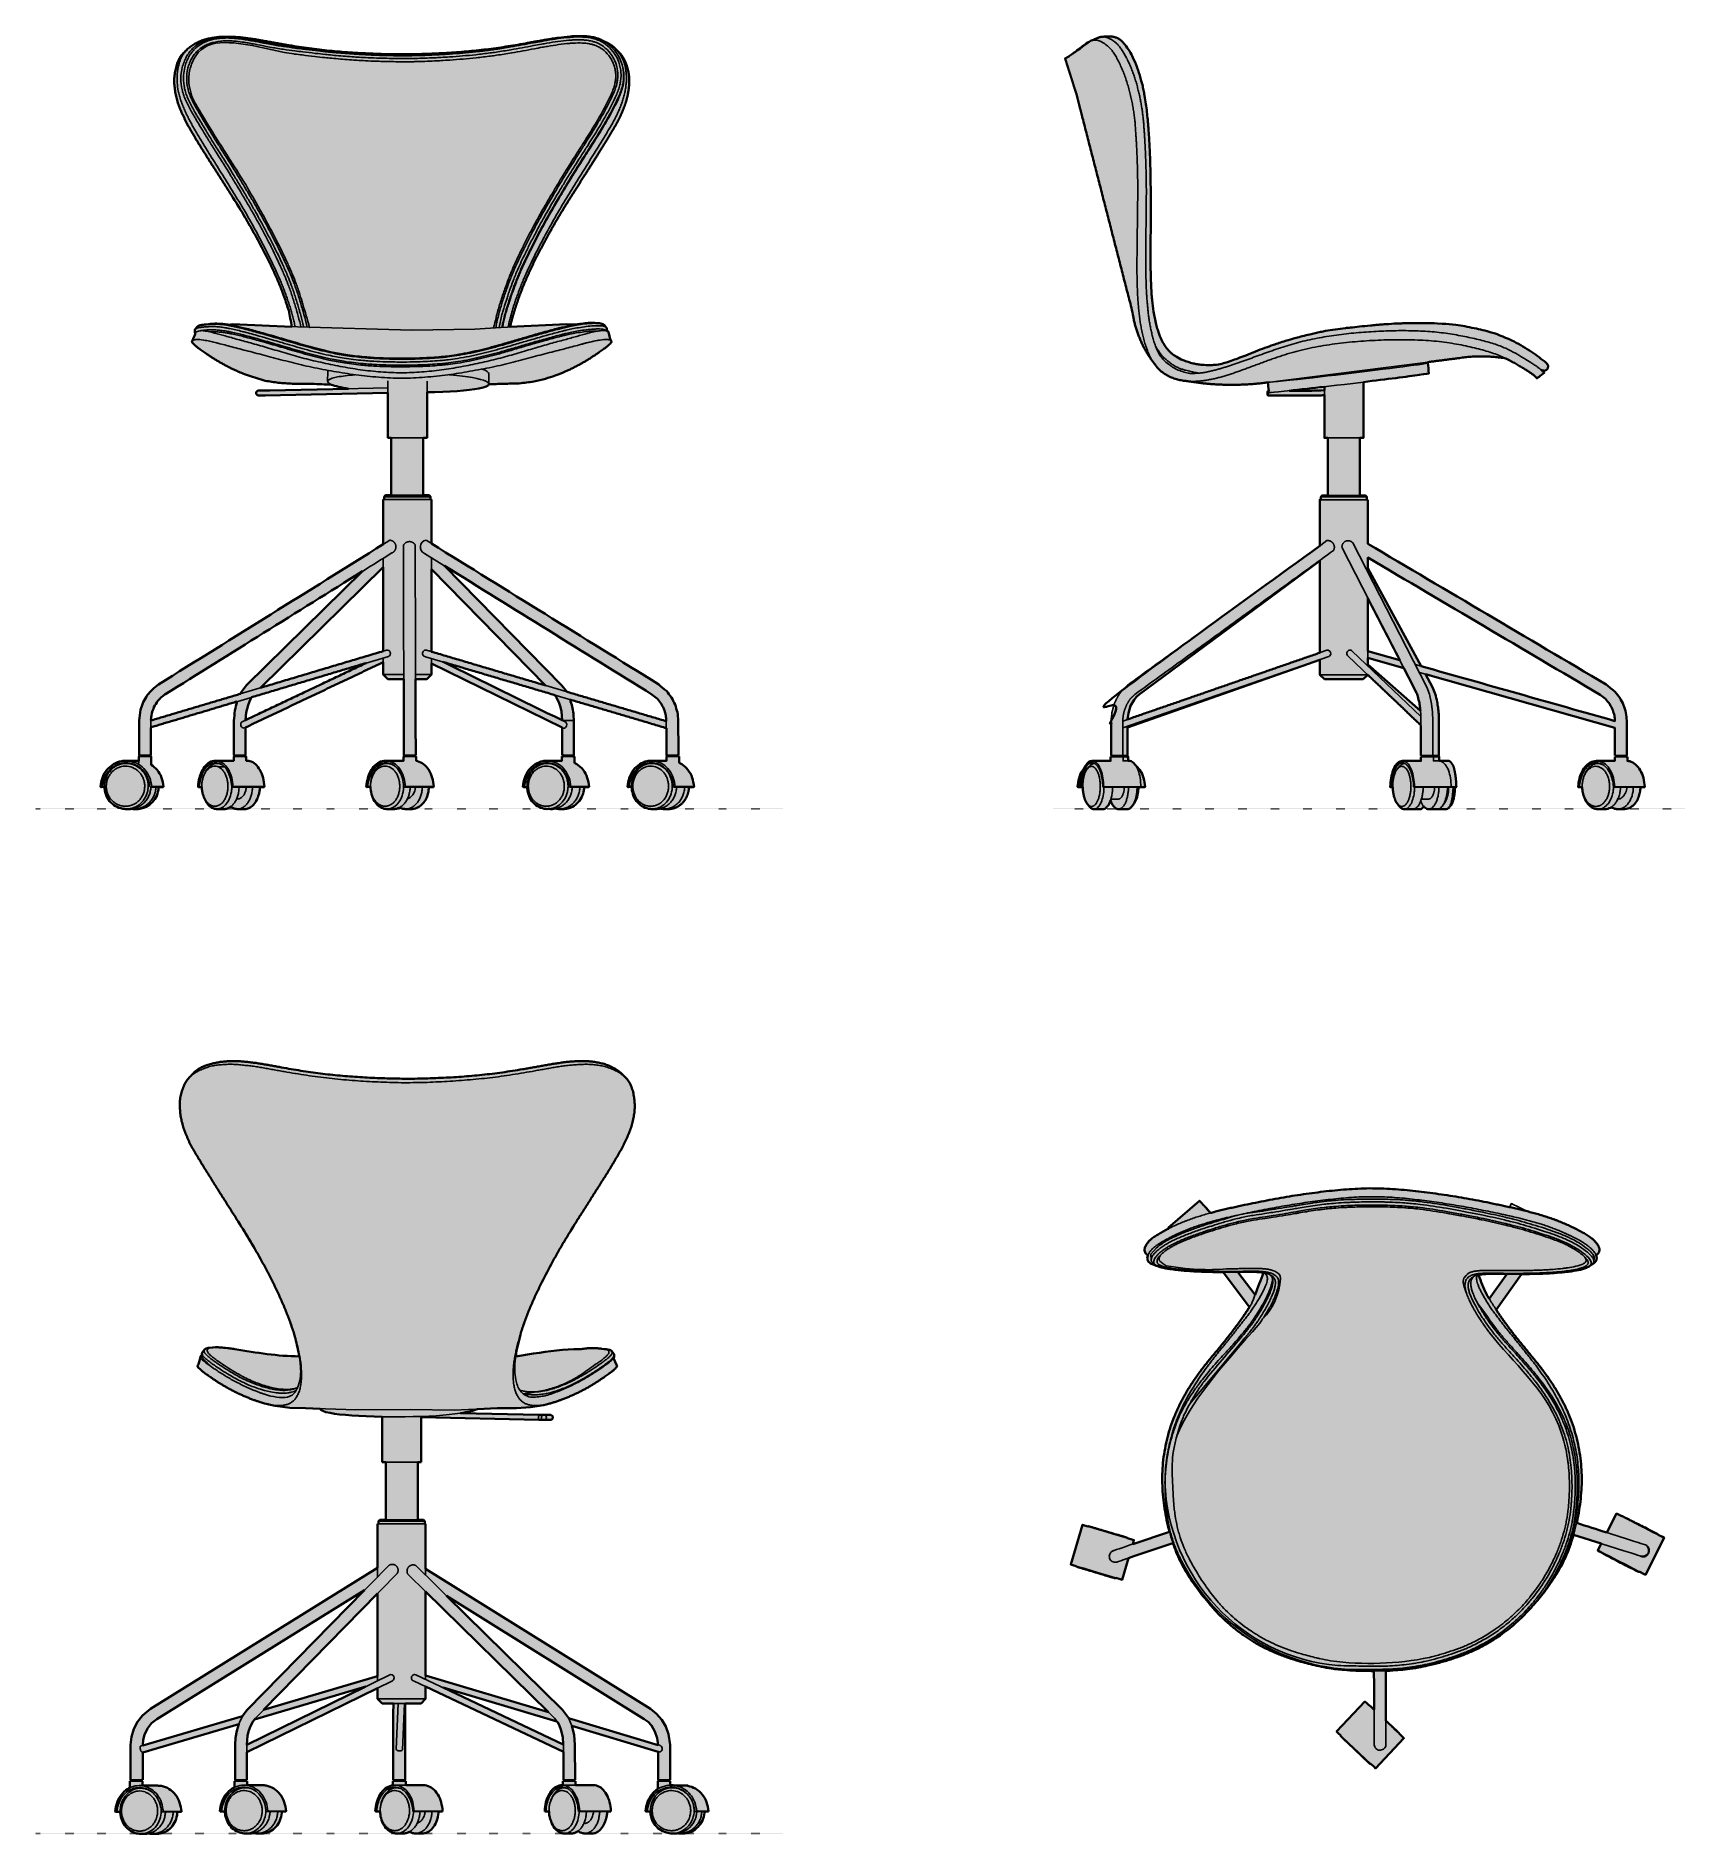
# Model space of a CAD drawing. Header units: millimetres. Extents: x 0 to 1796, y -1116 to 841.
import ezdxf

# ---------------------------------------------------------------- set-up
doc = ezdxf.new("R2010")
doc.units = ezdxf.units.MM
doc.linetypes.add('Dots', pattern=[1, 0, -1])
doc.layers.add('Blocks', color=7, linetype='Continuous')
doc.layers.add('Blocks$Fill', color=7, linetype='Continuous', true_color=0xffffff)
for name, color, linetype, lineweight, true_color in [('Blocks$Inner', 7, 'Continuous', 25, 0x007f00), ('Blocks$Outline', 7, 'Continuous', 35, 0xff3f3f), ('Groud', 7, 'Dots', 25, 0x243775)]:
    doc.layers.add(name, color=color, linetype=linetype, lineweight=lineweight, true_color=true_color)

# ---------------------------------------------------------------- blocks, each defined once
blk = doc.blocks.new('Series 7 3117 Office Chair Top')
at = {"layer": 'Blocks$Fill'}
h = blk.add_hatch(color=256, dxfattribs=at)
h.paths.add_polyline_path([(559.2, 293.3), (559.4, 293.4), (559.6, 293.5), (559.8, 293.7), (560, 293.8), (560.3, 294), (560.4, 294.2), (560.6, 294.3), (560.7, 294.4), (560.8, 294.5), (560.9, 294.6), (561, 294.7), (561.1, 294.8), (561.1, 294.8), (561.2, 294.9), (561.3, 295), (561.4, 295.1), (561.4, 295.2), (561.6, 295.4), (561.7, 295.6), (561.8, 295.8), (561.9, 296), (562, 296.2), (562.1, 296.4), (562.2, 296.6), (562.3, 296.8), (562.4, 297), (562.5, 297.2), (562.6, 297.4), (562.6, 297.7), (562.7, 297.8), (562.7, 297.9), (562.7, 298), (562.7, 298.1), (562.8, 298.2), (562.8, 298.3), (562.8, 298.5), (562.8, 298.6), (562.8, 298.7), (562.8, 298.8), (562.9, 298.9), (562.9, 299.1), (562.9, 299.2), (562.9, 299.3), (562.9, 299.4), (562.9, 299.6), (562.9, 299.7), (562.9, 299.8), (562.8, 299.9), (562.8, 300.1), (562.8, 300.2), (562.8, 300.3), (562.8, 300.4), (562.8, 300.6), (562.7, 300.7), (562.7, 300.8), (562.7, 301), (562.6, 301.1), (562.6, 301.2), (562.6, 301.4), (562.5, 301.5), (562.5, 301.6), (562.4, 301.8), (562.4, 301.9), (562.3, 302.2), (562.2, 302.4), (562, 302.7), (561.9, 303), (561.7, 303.3), (561.6, 303.6), (561.4, 303.9), (561, 304.5), (560.6, 305.1), (560.2, 305.7), (559.7, 306.4), (559.2, 307), (558.6, 307.7), (558, 308.4), (557.3, 309), (556.7, 309.7), (555.9, 310.4), (555.2, 311.1), (554.4, 311.7), (553.5, 312.4), (552.6, 313.1), (551.7, 313.8), (550.7, 314.4), (549.6, 315.1), (548.5, 315.8), (546.1, 317.2), (543.6, 318.6), (538.4, 321.4), (533, 324.1), (530.3, 325.4), (527.6, 326.6), (521.8, 329.1), (516, 331.4), (510, 333.5), (504, 335.6), (497.9, 337.4), (485.5, 340.8), (473.4, 343.8), (437, 351.6), (412.4, 356.1), (387.7, 360), (362.7, 363.2), (350.2, 364.4), (337.6, 365.4), (325, 366), (318.7, 366.1), (312.4, 366.2), (299.8, 365.8), (287.3, 365), (274.8, 363.9), (262.3, 362.5), (237.5, 359.3), (212.9, 355.3), (176.3, 348.1), (152.2, 342.7), (143.1, 340.4), (139.3, 339.4), (139.1, 339.7), (138.8, 340), (132.3, 347.6), (132.2, 347.7), (132.2, 347.7), (131.7, 347.7), (127.5, 352.6), (93.4, 323.2), (94, 322.5), (88.4, 319.5), (83.4, 316.7), (81.1, 315.3), (78.9, 313.9), (77.8, 313.2), (76.9, 312.6), (76, 311.9), (75.1, 311.2), (74.3, 310.6), (73.6, 309.9), (73.3, 309.6), (72.9, 309.3), (72.6, 308.9), (72.3, 308.6), (72, 308.3), (71.7, 307.9), (71.4, 307.6), (71.2, 307.3), (70.9, 307), (70.7, 306.7), (70.4, 306.3), (70.2, 306), (70, 305.7), (69.8, 305.4), (69.6, 305.1), (69.4, 304.8), (69.2, 304.5), (69.1, 304.2), (68.9, 303.9), (68.8, 303.6), (68.6, 303.3), (68.5, 303), (68.2, 302.4), (68.1, 302.1), (68, 301.9), (67.9, 301.6), (67.8, 301.3), (67.8, 301.1), (67.7, 300.8), (67.7, 300.7), (67.6, 300.5), (67.6, 300.4), (67.6, 300.3), (67.6, 300.2), (67.6, 300), (67.5, 299.9), (67.5, 299.8), (67.5, 299.7), (67.5, 299.5), (67.5, 299.4), (67.5, 299.3), (67.5, 299.2), (67.5, 299.1), (67.5, 298.9), (67.5, 298.8), (67.5, 298.7), (67.6, 298.6), (67.6, 298.5), (67.6, 298.3), (67.6, 298.2), (67.6, 298.1), (67.6, 298), (67.7, 297.9), (67.7, 297.8), (67.7, 297.7), (67.8, 297.6), (67.8, 297.4), (67.8, 297.3), (67.9, 297.2), (67.9, 297.1), (67.9, 297), (68, 296.9), (68, 296.8), (68.1, 296.7), (68.1, 296.6), (68.2, 296.4), (68.3, 296.2), (68.5, 296), (68.6, 295.8), (68.7, 295.6), (68.9, 295.4), (69, 295.2), (69.2, 295.1), (69.3, 294.9), (69.5, 294.7), (69.6, 294.5), (69.8, 294.4), (70, 294.2), (70.1, 294.1), (70.3, 293.9), (70.5, 293.8), (70.6, 293.7), (70.8, 293.5), (71, 293.4), (71.2, 293.3), (71.1, 293), (71, 292.8), (70.9, 292.5), (70.9, 292.3), (70.8, 292.1), (70.7, 291.8), (70.7, 291.6), (70.6, 291.4), (70.6, 291.1), (70.6, 290.9), (70.6, 290.7), (70.6, 290.4), (70.5, 290.2), (70.5, 290), (70.6, 289.8), (70.6, 289.6), (70.6, 289.4), (70.6, 289.2), (70.7, 288.9), (70.7, 288.7), (70.8, 288.5), (70.8, 288.3), (70.9, 288.1), (70.9, 287.9), (71, 287.8), (71.1, 287.6), (71.2, 287.4), (71.3, 287.2), (71.4, 287), (71.5, 286.8), (71.6, 286.7), (71.7, 286.5), (71.8, 286.4), (71.8, 286.3), (71.9, 286.2), (72, 286.2), (72, 286.1), (72.1, 286), (72.2, 285.9), (72.2, 285.8), (72.3, 285.8), (72.4, 285.7), (72.5, 285.6), (72.6, 285.5), (72.7, 285.4), (72.9, 285.2), (73.1, 285.1), (73.3, 285), (73.5, 284.8), (73.7, 284.7), (73.9, 284.6), (74.1, 284.4), (74.3, 284.3), (74.8, 284.1), (75.3, 283.8), (75.8, 283.6), (76.3, 283.4), (76.8, 283.2), (77.9, 282.8), (79, 282.4), (79.5, 282.2), (80.1, 282), (80.7, 281.8), (81.6, 281.6), (82.1, 281.4), (82.7, 281.2), (83.3, 280.9), (84, 280.7), (84.7, 280.5), (85.4, 280.3), (86.1, 280.1), (87.6, 279.7), (89.2, 279.4), (90.8, 279.1), (93, 278.7), (97, 278.1), (101, 277.5), (107.7, 276.9), (114.5, 276.3), (123.2, 275.7), (138.5, 275.2), (153, 275), (181.7, 236.8), (172.5, 223.2), (165.1, 213.2), (157.5, 203.3), (134.2, 174.9), (130.5, 170.1), (126.9, 165.3), (123.4, 160.4), (120, 155.4), (116.7, 150.4), (113.6, 145.3), (110.6, 140.1), (107.7, 134.8), (106.3, 132.1), (105, 129.4), (102.5, 123.9), (100.1, 118.3), (97.9, 112.6), (96.9, 109.8), (95.9, 106.9), (94.1, 101), (92.5, 95), (91, 89), (89.8, 83), (88.8, 76.8), (88, 70.7), (87.3, 64.4), (87.1, 61.3), (86.9, 58.2), (86.8, 55.1), (86.8, 52), (86.8, 45.7), (87.1, 39.4), (87.5, 33.2), (88.1, 26.9), (88.8, 20.7), (89.8, 14.5), (90.9, 8.3), (92.2, 2.1), (93.7, -4), (94.6, -7.5), (54.6, -21.1), (55.9, -16.6), (53.7, -16), (48.8, -14.5), (48.5, -14), (48.5, -14), (6.7, -1.6), (6.6, -1.6), (6.6, -1.6), (6.2, -1.8), (0, 0), (-12.9, -43.2), (-10.7, -43.8), (-6.9, -45), (-6.5, -45.6), (-6.5, -45.6), (35.4, -58.2), (36.2, -57.8), (43, -59.8), (50, -36.3), (98.4, -19.9), (100.2, -24.9), (102.1, -29.9), (104.2, -34.7), (106.4, -39.5), (107.7, -42.3), (109.2, -45), (110.6, -47.7), (112.2, -50.4), (113.8, -53.1), (115.4, -55.7), (117.1, -58.3), (118.8, -60.8), (122.2, -65.6), (123.1, -66.8), (126.3, -71.3), (129.6, -75.8), (133.1, -80.1), (136.7, -84.2), (139.1, -87.2), (141.5, -90), (143.6, -92.4), (145.8, -94.8), (149.7, -98.8), (153.7, -102.6), (157.8, -106.4), (162, -110), (166.9, -114), (171.6, -117.6), (176.3, -121), (180.6, -123.8), (184.9, -126.6), (187.6, -128.2), (190.4, -129.8), (195.8, -132.7), (201.3, -135.5), (206.8, -138), (212.5, -140.4), (218.4, -142.7), (224.4, -144.9), (230, -146.7), (235.7, -148.4), (244, -150.7), (252.5, -152.9), (257.6, -154), (262.8, -155.1), (268, -156), (273.2, -156.8), (276.5, -157.2), (280.6, -157.7), (284.7, -158), (291.2, -158.5), (305.7, -159), (317.3, -159.2), (317.4, -201.2), (312.8, -196.9), (312.7, -196.8), (312.7, -196.8), (312.2, -196.8), (307.5, -192.4), (276.6, -225.1), (278.3, -226.7), (281.2, -229.5), (281.2, -230.2), (281.2, -230.2), (313, -260.3), (313.9, -260.2), (319.1, -265.1), (350, -232.3), (348.3, -230.8), (344.6, -227.3), (344.6, -226.7), (344.6, -226.7), (330.3, -213.3), (330.2, -159), (338, -158.6), (343.3, -158.2), (348.6, -157.7), (354, -157.1), (359.3, -156.4), (365.7, -155.4), (370.9, -154.4), (376, -153.3), (382.3, -151.8), (388.5, -150.1), (394.7, -148.3), (400.8, -146.5), (406.9, -144.5), (412.9, -142.3), (418.8, -140), (424.6, -137.5), (428.7, -135.6), (432.7, -133.6), (436.7, -131.5), (440.7, -129.3), (444.2, -127.2), (447.7, -125), (451.2, -122.7), (454.6, -120.4), (458.8, -117.4), (463, -114.2), (467.1, -110.9), (471.1, -107.5), (475.8, -103.3), (479.5, -99.7), (483.1, -96), (486.7, -92.2), (490.1, -88.4), (493.6, -84.3), (496.8, -80.6), (499.9, -76.8), (502.8, -72.9), (505.7, -69), (508.8, -64.6), (510.5, -62.3), (512.1, -59.9), (513.8, -57.3), (515.5, -54.7), (517.1, -52.1), (518.7, -49.4), (520.2, -46.6), (521.7, -43.9), (523.1, -41.1), (524.5, -38.3), (525.8, -35.4), (527, -32.5), (528.2, -29.6), (529.4, -26.7), (531.5, -20.7), (533.5, -14.7), (534.7, -10.8), (564.8, -20.4), (560.9, -27.9), (563, -29), (566.6, -30.8), (566.8, -31.5), (566.8, -31.5), (605.7, -51.4), (606.6, -51.2), (612.9, -54.4), (633.4, -14.3), (631.3, -13.2), (626.8, -10.9), (626.6, -10.3), (626.6, -10.3), (587.7, 9.4), (587.6, 9.4), (587.6, 9.4), (587.2, 9.3), (581.4, 12.2), (570.9, -8.5), (538, 2), (538.9, 5.9), (539.6, 9.8), (540.7, 16), (541.6, 22.2), (542.4, 28.5), (542.9, 34.8), (543.3, 41), (543.5, 47.3), (543.5, 53.6), (543.4, 56.8), (543.2, 59.9), (543, 63), (542.8, 66.2), (542.5, 69.3), (542.1, 72.4), (541.2, 78.6), (540.1, 84.7), (538.8, 90.8), (537.3, 96.8), (535.7, 102.8), (534.7, 105.7), (533.8, 108.7), (532.8, 111.6), (531.7, 114.4), (529.4, 120.1), (527, 125.7), (524.4, 131.2), (523, 133.9), (521.6, 136.6), (518.7, 141.9), (515.6, 147), (512.4, 152.2), (509.1, 157.2), (505.6, 162.2), (498.4, 171.9), (471.3, 205.2), (460, 220.2), (456.3, 225.3), (450.4, 234.1), (478, 272.9), (498.2, 273.2), (509.7, 273.8), (522.2, 274.7), (527.7, 275.3), (531.8, 275.8), (535.1, 276.3), (537.5, 276.7), (539.8, 277.1), (542.1, 277.6), (544.3, 278.2), (545.4, 278.6), (546.6, 278.9), (547.6, 279.3), (548.2, 279.5), (548.7, 279.7), (549.3, 279.9), (549.9, 280.2), (550.2, 280.4), (550.4, 280.5), (550.7, 280.7), (551, 280.8), (551.2, 281), (551.5, 281.1), (551.7, 281.3), (551.9, 281.4), (554.6, 283.4), (554.9, 283.5), (555.1, 283.7), (555.4, 283.8), (555.6, 283.9), (555.8, 284), (556, 284.2), (556.2, 284.3), (556.4, 284.4), (556.6, 284.6), (556.8, 284.7), (556.9, 284.8), (557.1, 285), (557.3, 285.1), (557.4, 285.3), (557.6, 285.4), (557.7, 285.6), (557.9, 285.7), (558, 285.9), (558.2, 286), (558.3, 286.2), (558.4, 286.3), (558.6, 286.5), (558.7, 286.7), (558.8, 286.8), (558.9, 287), (559, 287.2), (559.1, 287.4), (559.2, 287.5), (559.3, 287.7), (559.4, 287.9), (559.4, 288.1), (559.5, 288.3), (559.6, 288.4), (559.6, 288.5), (559.6, 288.6), (559.7, 288.7), (559.7, 288.8), (559.7, 288.9), (559.7, 289), (559.7, 289.1), (559.8, 289.2), (559.8, 289.3), (559.8, 289.4), (559.8, 289.5), (559.8, 289.6), (559.8, 289.7), (559.8, 289.8), (559.8, 289.9), (559.8, 290), (559.8, 290.1), (559.8, 290.2), (559.8, 290.5), (559.8, 290.7), (559.8, 290.9), (559.7, 291.1), (559.7, 291.3), (559.7, 291.6), (559.6, 291.8), (559.6, 292), (559.5, 292.2), (559.4, 292.5), (559.4, 292.7), (559.3, 292.9), (559.3, 293.1)], flags=0)
h.paths.add_polyline_path([(442.9, 245.9), (441.1, 249), (439.7, 251.5), (438.4, 254), (437.2, 256.5), (436.1, 259), (435, 261.5), (434.1, 264), (433.2, 266.5), (432.3, 269), (431.4, 272), (432.6, 272.3), (433.6, 272.4), (434.5, 272.5), (435.5, 272.7), (436.5, 272.8), (438.9, 272.9), (441.2, 273), (445.4, 273.1), (462.1, 272.9)], flags=0)
h.paths.add_polyline_path([(169.2, 275.1), (186, 275.3), (188.7, 275.2), (191.2, 275.1), (193.2, 274.9), (194.1, 274.8), (195, 274.7), (196, 274.6), (197.1, 274.4), (187.8, 250.3)], flags=0)
at = {"layer": 'Blocks$Inner'}
for p, q in [((132.2, 347.7), (131.7, 347.7)), ((139, 339.3), (137.2, 341.3)), ((79.4, 282.9), (76.7, 284.9)), ((153, 275), (181.7, 236.8)), ((187.8, 250.3), (169.2, 275.1)), ((551.9, 281.4), (554.6, 283.4)), ((556.7, 286.6), (557.1, 290.3)), ((215.7, 267.7), (215.3, 270.9)), ((415.1, 268.6), (414.3, 265.5)), ((462.1, 272.9), (442.9, 245.9)), ((450.3, 234), (478, 272.9)), ((587.6, 9.4), (587.2, 9.3)), ((6.6, -1.6), (6.2, -1.8)), ((48.5, -14), (48.8, -14.5)), ((626.6, -10.3), (626.8, -10.9)), ((566.8, -31.5), (566.6, -30.8)), ((607.7, -34), (607.8, -34.1)), ((-6.5, -45.6), (-6.9, -45)), ((36.2, -57.8), (35.4, -58.2)), ((606.6, -51.2), (605.7, -51.4)), ((312.7, -196.8), (312.2, -196.8)), ((317.4, -201.7), (312.9, -197.4)), ((281.2, -230.2), (281.2, -229.5)), ((344.6, -226.7), (344.6, -227.3)), ((313.9, -260.2), (313, -260.3))]:
    blk.add_line(p, q, dxfattribs=at)
for points in [[(137.2, 341.3), (132.3, 347.1), (129, 350.9), (127.5, 352.6), (93.4, 323.2), (94, 322.5)], [(483.9, 341.3), (480.2, 343.1), (473.4, 346.4), (468.9, 348.6), (466.9, 349.6), (464.9, 345.7)], [(74.8, 288.1), (74.2, 294.6), (80.4, 301.4)], [(54.6, -21.1), (55.9, -16.6), (53.7, -16), (48.8, -14.5), (41.5, -12.4), (32.6, -9.7), (23.1, -6.9), (14.3, -4.2), (7, -2.1), (2.2, -0.6), (0, 0), (-12.9, -43.2), (-10.7, -43.8), (-5.8, -45.3), (1.5, -47.4), (10.4, -50.1), (19.8, -52.9), (28.7, -55.5), (36, -57.7), (40.8, -59.2), (43, -59.8), (50, -36.3)], [(612.9, -21.9), (610.4, -21.1), (607.8, -20.2), (605.1, -19.4), (599.8, -17.7), (593.4, -15.6), (537.9, 2)], [(564.8, -20.4), (560.9, -27.9), (563, -29), (567.5, -31.3), (574.3, -34.7), (582.6, -38.9), (591.4, -43.4), (599.6, -47.6), (606.4, -51.1), (610.9, -53.4), (612.9, -54.4), (633.4, -14.3), (631.3, -13.2), (626.8, -10.9), (620, -7.5), (611.7, -3.2), (603, 1.2), (594.7, 5.4), (587.9, 8.9), (583.5, 11.2), (581.4, 12.2), (570.9, -8.5)], [(94.7, -7.5), (51.7, -22), (44.2, -24.6), (39.7, -26.1), (37.1, -27), (34.4, -27.9), (33.5, -28.2)], [(534.6, -10.8), (589.4, -28.2), (597, -30.6), (601.5, -32.1), (604.1, -32.9), (606.8, -33.8), (607.8, -34.1)], [(37.6, -40.5), (39, -40.1), (41.6, -39.2), (44.3, -38.3), (49.6, -36.5), (55.9, -34.3), (98.5, -19.9)], [(317.3, -159.2), (317.4, -219.5), (317.5, -227.4), (317.5, -232.1), (317.5, -234.8), (317.5, -237.6), (317.5, -238.6)], [(330.4, -239.2), (330.4, -237.7), (330.4, -235), (330.4, -232.1), (330.4, -226.5), (330.3, -219.8), (330.2, -158.9)], [(312.9, -197.4), (309.2, -193.9), (307.5, -192.4), (276.6, -225.1), (278.3, -226.7), (282, -230.2), (287.5, -235.4), (294.3, -241.8), (301.5, -248.5), (308.2, -254.9), (313.8, -260.1), (317.4, -263.5), (319.1, -265.1), (350, -232.3), (348.3, -230.8), (344.6, -227.3), (339.1, -222), (332.3, -215.7), (330.3, -213.8)]]:
    blk.add_lwpolyline(points, dxfattribs=at)
for centre, radius, start, end in [((203.5, 263.1), 14.1, 33.6276, 76.8489), ((147.2, 272.2), 68.6, 315.4348, 356.2793), ((458.5, 270.6), 44.5, 186.6955, 204.3336), ((36.1, -34.5), 6.85, 129.8799, 159.4781), ((324.2, -238.6), 6.71, 180, 215.8299)]:
    blk.add_arc(centre, radius, start, end, dxfattribs=at)
at = {"layer": 'Blocks$Inner', "extrusion": (0, 0, -1)}
for centre, radius, start, end in [((-296.3, 52.5), 206.6, 275.135, 358.4683), ((-301.6, 60.1), 217.8, 266.872, 332.8644), ((-313.2, 173.1), 324, 258.5186, 277.6537)]:
    blk.add_arc(centre, radius, start, end, dxfattribs=at)
at = {"layer": 'Blocks$Inner'}
for points, knots in [([(71.2, 293.3), (70.7, 293.6), (70.2, 294), (69.8, 294.4), (69.6, 294.6), (69.1, 295), (68.4, 296), (67.7, 297.4), (67.5, 299), (67.6, 300.3), (67.8, 301.3), (68.2, 302.4), (68.9, 303.9), (70.1, 306), (72.2, 308.6), (75, 311.2), (78.7, 313.9), (83.3, 316.7), (87.5, 319.1), (90.9, 320.9), (93.5, 322.2), (96.1, 323.6), (99.7, 325.3), (104.4, 327.4), (109.3, 329.4), (113.2, 331), (116.1, 332.1), (119, 333.1), (123, 334.5), (128, 336.1), (133.1, 337.6), (137.1, 338.8), (140.1, 339.6), (143.1, 340.4), (147.1, 341.5), (152.2, 342.7), (158.2, 344.1), (164.2, 345.5), (170.3, 346.8), (178.3, 348.5), (188.4, 350.6), (200.6, 353), (217, 356.1), (237.4, 359.4), (262.3, 362.7), (287.2, 365.3), (304, 366), (312.4, 366.2)], [0.7506947, 0.7506947, 0.7506947, 0.7506947, 0.755102, 0.755102, 0.755102, 0.7576531, 0.7602041, 0.7653061, 0.7704082, 0.7729592, 0.7755102, 0.7780612, 0.7806122, 0.7857143, 0.7908163, 0.7959184, 0.8010204, 0.8061224, 0.8112245, 0.8137755, 0.8163265, 0.8188776, 0.8214286, 0.8265306, 0.8316327, 0.8341837, 0.8367347, 0.8392857, 0.8418367, 0.8469388, 0.8520408, 0.8545918, 0.8571429, 0.8596939, 0.8622449, 0.8673469, 0.872449, 0.877551, 0.8826531, 0.8877551, 0.8979592, 0.9081633, 0.9183673, 0.9387755, 0.9591837, 0.9795918, 1, 1, 1, 1]), ([(312.4, 357.1), (304.9, 357), (289.8, 356.3), (267.4, 354), (244.9, 351.1), (222.8, 347.7), (204.3, 344.3), (191.5, 341.8), (184.2, 340.3), (178.7, 339.1), (173.3, 337.9), (167.8, 336.8), (163.3, 335.8), (159.6, 334.9), (156.9, 334.3), (154.2, 333.6), (150.6, 332.7), (146, 331.6), (141.5, 330.4), (137.9, 329.3), (135.2, 328.5), (132.5, 327.7), (128.9, 326.6), (124.3, 325.1), (119.9, 323.5), (116.4, 322.2), (113.8, 321.2), (111.2, 320.1), (107.8, 318.6), (103.5, 316.7), (99.3, 314.8), (96.1, 313.2), (93.8, 312), (91.6, 310.7), (88.6, 309.1), (84.9, 306.9), (81, 304.4), (77.7, 302), (75.2, 299.6), (73.3, 297.3), (72.2, 295.4), (71.5, 294), (71.1, 293), (70.8, 292.1), (70.5, 290.8), (70.5, 289.3), (70.9, 288), (71.4, 287), (71.8, 286.3), (72.4, 285.7), (73.3, 284.9), (74.8, 284), (76.4, 283.3), (77.9, 282.8), (78.9, 282.4), (80.1, 282), (81, 281.7), (81.5, 281.6), (81.7, 281.6)], [3.5963324, 3.5963324, 3.5963324, 3.5963324, 3.6148509, 3.6333695, 3.651888, 3.6704065, 3.688925, 3.6981843, 3.7028139, 3.7074435, 3.7120732, 3.7167028, 3.7213324, 3.7236472, 3.725962, 3.7282769, 3.7305917, 3.7352213, 3.7398509, 3.7421657, 3.7444806, 3.7467954, 3.7491102, 3.7537398, 3.7583695, 3.7606843, 3.7629991, 3.7653139, 3.7676287, 3.7722583, 3.776888, 3.7792028, 3.7815176, 3.7838324, 3.7861472, 3.7907769, 3.7954065, 3.8000361, 3.8046657, 3.8092954, 3.813925, 3.8162398, 3.8185546, 3.8208695, 3.8231843, 3.8278139, 3.8324435, 3.8347583, 3.8370732, 3.839388, 3.8417028, 3.8463324, 3.850962, 3.8532769, 3.8555917, 3.8579065, 3.8602213, 3.860998, 3.860998, 3.860998, 3.860998]), ([(321.8, 354.5), (321.4, 354.5), (318.8, 354.5), (312.7, 354.5), (303.7, 354.4), (294.8, 354.2), (285.4, 353.8), (276.1, 353.2), (267.9, 352.5), (257, 351.3), (246.5, 349.7), (235.9, 347.9), (228.3, 346.6), (219, 345.1), (208, 343.3), (200.1, 342.1), (196.8, 341.6), (196.3, 341.5), (196.1, 341.5), (195.9, 341.4), (195.6, 341.4), (188.7, 340.4), (181.8, 339.3), (174.9, 338.3)], [30.888016, 30.888016, 30.888016, 30.888016, 31.015419, 31.673521, 32.696979, 33.682847, 34.320239, 35.513299, 36.447894, 36.771622, 38.763304, 39.628898, 39.978541, 41.090728, 42.473755, 43.349115, 43.494441, 43.494441, 43.494441, 43.565771, 43.565771, 43.565771, 45.67169, 45.67169, 45.67169, 45.67169]), ([(312.4, 366.2), (320.8, 366.2), (337.6, 365.7), (362.7, 363.3), (387.7, 360.1), (408.4, 356.9), (424.7, 354), (437, 351.6), (447.2, 349.5), (455.3, 347.8), (461.4, 346.5), (467.4, 345.2), (473.4, 343.8), (478.5, 342.6), (482.5, 341.6), (485.5, 340.8), (488.6, 340), (492.7, 338.9), (497.9, 337.5), (503, 335.9), (507, 334.6), (510, 333.6), (513, 332.5), (517, 331), (521.9, 329.1), (526.7, 327), (530.4, 325.4), (533, 324.1), (535.7, 322.8), (539.3, 321), (543.7, 318.6), (547.8, 316.3), (550.7, 314.4), (553.3, 312.6), (556, 310.4), (558.7, 307.7), (560.4, 305.5), (561.4, 303.9), (562.1, 302.7), (562.5, 301.6), (562.9, 300.2), (562.9, 298.6), (562.5, 297.1), (561.9, 296), (561.4, 295.2), (560.8, 294.5), (560.1, 293.8), (559.5, 293.4), (559.2, 293.3)], [1, 1, 1, 1, 1.0204082, 1.0408163, 1.0612245, 1.0816327, 1.0918367, 1.1020408, 1.1122449, 1.1173469, 1.122449, 1.127551, 1.1326531, 1.1377551, 1.1403061, 1.1428571, 1.1454082, 1.1479592, 1.1530612, 1.1581633, 1.1607143, 1.1632653, 1.1658163, 1.1683673, 1.1734694, 1.1785714, 1.1811224, 1.1836735, 1.1862245, 1.1887755, 1.1938776, 1.1989796, 1.2015306, 1.2040816, 1.2091837, 1.2142857, 1.2193878, 1.2219388, 1.2244898, 1.2270408, 1.2295918, 1.2346939, 1.2397959, 1.2423469, 1.244898, 1.247449, 1.25, 1.2524982, 1.2524982, 1.2524982, 1.2524982]), ([(554.6, 283.4), (555, 283.6), (555.9, 284.1), (556.9, 284.8), (557.7, 285.6), (558.5, 286.4), (559.3, 287.5), (559.7, 288.8), (559.8, 289.8), (559.8, 290.7), (559.7, 291.5), (559.4, 292.8), (558.8, 294.4), (557.6, 296.5), (556.1, 298.3), (554.6, 299.8), (552.9, 301.4), (550.5, 303.4), (547.7, 305.5), (545.2, 307.1), (542.7, 308.7), (539.2, 310.7), (534.6, 313), (530.6, 314.9), (527.7, 316.3), (526.1, 317), (524.5, 317.7), (522.5, 318.6), (519.2, 320), (515, 321.7), (510, 323.6), (504.8, 325.5), (499.7, 327.2), (494.4, 328.8), (490, 330), (486.5, 331), (483.8, 331.7), (481.2, 332.4), (477.7, 333.2), (473.3, 334.3), (468, 335.5), (462.7, 336.7), (457.4, 337.9), (450.4, 339.4), (441.6, 341.2), (431.1, 343.3), (417, 346), (399, 349.1), (377.7, 352.2), (356, 354.9), (334.3, 356.8), (319.7, 357.2), (312.4, 357.1)], [3.3394216, 3.3394216, 3.3394216, 3.3394216, 3.3418681, 3.3463324, 3.3485646, 3.3507967, 3.355261, 3.3597253, 3.3619574, 3.3641896, 3.3664217, 3.3686538, 3.3731181, 3.3775824, 3.3820467, 3.3842788, 3.386511, 3.3909753, 3.3954396, 3.3976717, 3.3999038, 3.4043681, 3.4088324, 3.4132967, 3.4155288, 3.4166449, 3.417761, 3.4199931, 3.4222253, 3.4266896, 3.4311538, 3.4356181, 3.4400824, 3.4445467, 3.449011, 3.4512431, 3.4534753, 3.4557074, 3.4579396, 3.4624038, 3.4668681, 3.4713324, 3.4757967, 3.480261, 3.4891896, 3.4981181, 3.5070467, 3.5249038, 3.542761, 3.5606181, 3.5784753, 3.5963324, 3.5963324, 3.5963324, 3.5963324]), ([(557.1, 290.3), (557.1, 290.6), (557, 291.6), (556, 294.1), (553.1, 297.5), (547.6, 302.1), (541.1, 306.6), (534.5, 310.2), (529.7, 312.6), (525.5, 314.4), (520.3, 316.6), (513, 319.3), (506, 321.7), (497, 324.6), (487.3, 327.6), (477.1, 330.5), (468.1, 332.9), (459, 335.1), (447.8, 337.6), (434.1, 340.5), (422.3, 342.8), (409.5, 345.2), (392.6, 348.3), (374.6, 351.1), (359.2, 352.7), (346.4, 353.8), (335.1, 354.3), (325.7, 354.4), (323.1, 354.5), (322.3, 354.5), (321.8, 354.5)], [3.72365, 3.72365, 3.72365, 3.72365, 4.093252, 4.739183, 6.039839, 6.892704, 8.183915, 9.098354, 9.474034, 9.90044, 10.54144, 11.188371, 12.287167, 12.765039, 14.056454, 15.343067, 15.987061, 16.882248, 18.176397, 19.466748, 21.132428, 21.797608, 23.388598, 26.297334, 27.250613, 27.972117, 30.114793, 30.63321, 30.760613, 30.888016, 30.888016, 30.888016, 30.888016]), ([(207.6, 269.7), (207.3, 270), (206.9, 270.3), (206.6, 270.6), (206.2, 270.9), (205.4, 271.4), (204.4, 271.9), (203.3, 272.5), (201.3, 273.3), (198.8, 274.1), (196.4, 274.5), (194.2, 274.8), (190.9, 275.1), (186.7, 275.3), (180.7, 275.3), (174.5, 275.2), (167.4, 275.1), (161.7, 275), (156, 275), (149.9, 275), (143.9, 275.1), (137.9, 275.2), (131.2, 275.4), (123.2, 275.7), (115.1, 276.2), (107.7, 276.8), (100.5, 277.6), (94.9, 278.3), (89.4, 279.3), (85.5, 280.2), (82.1, 281.3), (80.4, 282.2), (79.3, 282.9), (78.7, 283.5), (77.6, 284.8), (77.2, 287), (78.6, 290), (80.6, 292.7), (83.1, 295.2), (86.1, 297.8), (89.6, 300.4), (92.8, 302.4), (96.2, 304.4), (100.2, 306.4), (107.2, 309.7), (114.9, 312.8), (122.8, 315.7), (128.8, 317.8), (135.6, 320.1), (142.5, 322.3), (149.4, 324.5), (157.5, 326.9), (166.2, 329.2), (174, 331), (180.2, 332.3), (187.9, 333.7), (197.5, 335.1), (209.2, 336.8), (220.3, 338.7), (229.6, 340.2), (237.2, 341.5), (247.6, 343.3), (258, 344.8), (268.7, 346), (276.7, 346.7), (285.9, 347.3), (295.2, 347.7), (303.9, 347.9), (312.8, 348), (318.8, 348), (321.4, 348), (321.8, 348)], [62.235404, 62.235404, 62.235404, 62.235404, 62.660181, 62.660181, 62.660181, 63.192405, 63.519606, 63.760787, 64.410696, 65.701472, 66.343859, 66.638968, 67.657102, 68.94965, 69.818288, 71.86543, 73.156744, 74.379171, 75.405454, 76.697276, 77.989062, 78.91796, 80.207381, 81.834182, 83.45358, 84.742949, 86.033669, 87.599292, 88.035233, 89.312505, 89.958507, 90.52898, 90.847587, 91.081758, 91.402109, 92.678089, 93.638909, 94.286517, 94.935996, 95.583997, 96.22811, 96.767301, 97.08601, 97.67236, 98.315171, 99.612455, 100.260283, 100.905182, 101.549783, 102.47026, 103.117982, 103.764062, 105.055704, 105.898833, 106.222974, 107.01485, 108.304923, 109.180283, 110.56331, 111.675497, 112.02514, 112.890734, 114.882416, 115.206144, 116.140739, 117.333798, 117.971191, 118.957058, 119.980517, 120.638619, 120.766022, 120.766022, 120.766022, 120.766022]), ([(78.5, 295.6), (79.2, 296.3), (80.7, 297.9), (83.7, 300.4), (87.3, 303), (90.7, 305.2), (94.2, 307.2), (98.3, 309.4), (105.6, 312.7), (113.5, 315.9), (121.6, 318.9), (127.7, 321.1), (134.6, 323.4), (141.6, 325.6), (148.6, 327.8), (156.7, 330.2), (165.5, 332.6), (173.3, 334.4), (179.7, 335.7), (187.5, 337.1), (197.1, 338.5), (208.7, 340.3), (219.7, 342.1), (229, 343.7), (236.6, 344.9), (247.1, 346.7), (257.6, 348.2), (268.4, 349.4), (276.5, 350.2), (285.7, 350.7), (295, 351.1), (303.9, 351.4), (312.8, 351.5), (318.8, 351.5), (321.4, 351.4), (321.8, 351.4)], [94.419402, 94.419402, 94.419402, 94.419402, 94.938976, 95.586977, 96.23109, 96.770281, 97.08899, 97.67534, 98.318151, 99.615435, 100.263262, 100.908162, 101.552763, 102.47324, 103.120962, 103.767042, 105.058684, 105.901813, 106.225954, 107.01783, 108.307903, 109.183263, 110.56629, 111.678477, 112.02812, 112.893714, 114.885396, 115.209124, 116.143719, 117.336778, 117.974171, 118.960038, 119.983497, 120.641599, 120.769002, 120.769002, 120.769002, 120.769002]), ([(80.4, 301.4), (82.4, 303), (84.5, 304.7), (87, 306.3), (87, 306.3), (88.1, 307.1), (90, 308.3), (93.5, 310.3), (97.6, 312.4), (104.7, 315.7), (112.5, 318.9), (120.5, 321.8), (126.5, 324), (133.4, 326.3), (140.4, 328.5), (145.3, 330), (147.4, 330.7), (147.4, 330.7), (147.8, 330.8), (148.3, 330.9), (148.8, 331.1), (154.8, 332.9), (160.8, 334.7), (166.9, 336.6)], [15.726421, 15.726421, 15.726421, 15.726421, 16.894055, 16.894055, 16.894055, 16.894459, 17.43365, 17.752359, 18.338709, 18.98152, 20.278804, 20.926631, 21.571531, 22.216132, 23.136609, 23.784331, 23.788528, 23.788528, 23.788528, 23.934427, 23.934427, 23.934427, 25.853201, 25.853201, 25.853201, 25.853201]), ([(102.6, 96.9), (116.8, 131.6), (148.4, 169.4), (193.1, 219.4), (194.1, 221), (195.1, 222.5), (196.1, 224), (197.2, 225.6), (199.4, 229.2), (202.6, 234.6), (205.2, 239.3), (207, 243), (208.3, 245.7), (209.8, 249.1), (211.3, 253.1), (212.7, 257.4), (213.4, 261), (213.6, 263.7), (213.4, 265.8), (212.9, 267.8), (211.4, 270.3), (209.5, 271.7), (207.8, 272.6), (206.7, 273.2), (204.7, 274), (202.2, 274.8), (199.7, 275.2), (197.4, 275.5), (194.2, 275.8), (189.8, 276), (183.8, 276), (177.6, 275.9), (170.5, 275.8), (164.8, 275.7), (159, 275.7), (152.9, 275.7), (146.9, 275.8), (140.9, 275.9), (134.2, 276.1), (126.2, 276.4), (118.1, 276.9), (110.7, 277.6), (103.5, 278.3), (97.9, 279), (92.4, 280), (88.6, 280.8), (85.4, 282), (83.7, 282.8), (82.8, 283.4), (82.2, 284), (81.2, 285.2), (80.8, 287.2), (82.1, 290.1), (84, 292.6), (86.3, 294.9), (89.1, 297.4), (92.3, 299.7), (95.3, 301.6), (98.4, 303.4), (102, 305.3), (108.5, 308.3), (115.8, 311.3), (123.4, 314.1), (129.2, 316.1), (135.9, 318.4), (142.6, 320.5), (149.4, 322.6), (157.4, 325), (166.1, 327.4), (173.8, 329.2), (180, 330.4), (187.8, 331.8), (197.4, 333.2), (209.1, 335), (220.2, 336.8), (229.5, 338.4), (237.2, 339.7), (247.7, 341.4), (258.1, 343), (268.7, 344.1), (276.7, 344.9), (285.8, 345.4), (295.1, 345.8), (303.9, 346.1), (312.8, 346.2), (318.8, 346.1), (321.4, 346.2), (321.8, 346.2)], [36.856866, 36.856866, 36.856866, 36.856866, 54.546563, 54.546563, 54.546563, 55.078316, 55.078316, 55.078316, 55.645044, 56.296005, 56.938295, 57.276513, 57.597336, 57.912763, 58.538234, 59.178767, 59.822994, 60.384875, 60.705085, 61.27186, 61.915883, 63.195385, 63.522586, 63.763767, 64.413675, 65.704452, 66.346839, 66.641948, 67.660082, 68.95263, 69.821268, 71.86841, 73.159724, 74.382151, 75.408434, 76.700256, 77.992042, 78.92094, 80.21036, 81.837162, 83.45656, 84.745929, 86.036649, 87.602272, 88.038212, 89.315485, 89.961487, 90.53196, 90.850567, 91.084738, 91.405089, 92.681069, 93.641889, 94.289496, 94.938976, 95.586977, 96.23109, 96.770281, 97.08899, 97.67534, 98.318151, 99.615435, 100.263262, 100.908162, 101.552763, 102.47324, 103.120962, 103.767042, 105.058684, 105.901813, 106.225954, 107.01783, 108.307903, 109.183263, 110.56629, 111.678477, 112.02812, 112.893714, 114.885396, 115.209124, 116.143719, 117.336778, 117.974171, 118.960038, 119.983497, 120.641599, 120.769002, 120.769002, 120.769002, 120.769002]), ([(132.3, 347.6), (132.2, 347.6), (132.2, 347.7), (132.2, 347.6), (132.4, 347.4), (132.7, 347.1), (133.2, 346.5), (133.8, 345.9), (134.5, 345.1), (135.3, 344.1), (136.2, 343.1), (137.2, 341.9), (138.3, 340.7), (139, 339.9), (139.3, 339.4)], [-38.114877, -38.114877, -38.114877, -38.114877, -36.348617, -34.097314, -31.849479, -29.601644, -27.35381, -25.105975, -22.84643, -20.586886, -18.342102, -16.097318, -13.851525, -12.040436, -12.040436, -12.040436, -12.040436]), ([(321.8, 351.4), (322.3, 351.4), (323.1, 351.4), (325.7, 351.4), (335, 351.2), (346.2, 350.7), (358.9, 349.6), (374.1, 348), (392, 345.3), (408.8, 342.2), (421.5, 339.8), (433.2, 337.5), (446.9, 334.7), (458, 332.1), (467, 329.9), (476, 327.6), (486.2, 324.7), (495.9, 321.7), (505, 318.7), (512, 316.3), (519.5, 313.6), (524.7, 311.4), (528.9, 309.5), (533.8, 307.2), (540.5, 303.4), (547.1, 298.9), (552.7, 294.2), (555.6, 290.8), (556.8, 288), (556.8, 286.4), (556.3, 285.1), (555.5, 284.2), (554.8, 283.5), (554.4, 283.2)], [120.769002, 120.769002, 120.769002, 120.769002, 120.896405, 121.023808, 121.542225, 123.684901, 124.406405, 125.359684, 128.268419, 129.85941, 130.52459, 132.19027, 133.480621, 134.77477, 135.669957, 136.31395, 137.600563, 138.891979, 139.369851, 140.468647, 141.115578, 141.756578, 142.182983, 142.558664, 143.473103, 144.764314, 145.617179, 146.917835, 147.563766, 148.198739, 148.518792, 149.006711, 149.412672, 149.412672, 149.412672, 149.412672]), ([(321.8, 348), (322.3, 348), (323.1, 348), (325.7, 347.9), (334.9, 347.7), (346.1, 347.2), (358.6, 346.2), (373.7, 344.6), (391.5, 341.9), (408.3, 338.8), (421, 336.4), (432.7, 334.1), (446.4, 331.3), (457.4, 328.7), (466.4, 326.5), (475.3, 324.2), (485.4, 321.3), (495, 318.4), (504, 315.4), (510.9, 313.1), (518.1, 310.4), (523.2, 308.3), (527.2, 306.5), (531.8, 304.2), (538.3, 300.7), (544.7, 296.3), (550.1, 291.8), (552.9, 288.4), (554, 285.8), (554, 284.3), (553.5, 283.1), (552.7, 282), (551, 280.8), (548.3, 279.4), (543, 277.7), (537.3, 276.6), (531.6, 275.7), (525.5, 275), (518.1, 274.3), (509.9, 273.7), (503.7, 273.4), (498.7, 273.2), (493.5, 273.1), (488.9, 273), (484.1, 272.9), (477.8, 272.9), (471.6, 272.8), (465.4, 272.9), (460.7, 273), (456.1, 273.1), (452.4, 273.1), (447.6, 273.2), (443.4, 273.1), (440, 273), (438.4, 272.9), (435.9, 272.7), (433.1, 272.4), (430.7, 271.9), (428.3, 271.3), (426.6, 270.6), (425.5, 270), (425, 269.8), (424.6, 269.5), (424.2, 269.2)], [120.766022, 120.766022, 120.766022, 120.766022, 120.893425, 121.020828, 121.539245, 123.681921, 124.403425, 125.356704, 128.265439, 129.85643, 130.52161, 132.18729, 133.477641, 134.77179, 135.666977, 136.31097, 137.597583, 138.888999, 139.366871, 140.465667, 141.112598, 141.753598, 142.180003, 142.555684, 143.470123, 144.761334, 145.614199, 146.914855, 147.560786, 148.195759, 148.515812, 149.003731, 149.645897, 150.295477, 151.333827, 153.282951, 153.925738, 154.72601, 156.817809, 158.110087, 159.269293, 160.257179, 160.955225, 162.246738, 162.89377, 163.766954, 165.956061, 166.600849, 167.637921, 168.929959, 169.574783, 170.135844, 172.149981, 172.473919, 172.741615, 173.386885, 174.507897, 175.154214, 175.631993, 176.856761, 176.856761, 176.856761, 177.35322, 177.35322, 177.35322, 177.35322]), ([(321.8, 346.2), (322.3, 346.2), (323.1, 346.1), (325.7, 346.1), (334.9, 345.9), (346.1, 345.4), (358.6, 344.4), (373.7, 342.8), (391.5, 340), (408.4, 337), (421.1, 334.6), (432.9, 332.3), (446.5, 329.4), (457.6, 326.9), (466.5, 324.7), (475.3, 322.4), (485.3, 319.5), (494.7, 316.6), (503.6, 313.8), (510.3, 311.5), (517.1, 308.9), (521.9, 307), (525.6, 305.3), (529.9, 303.2), (535.8, 299.9), (541.8, 295.9), (546.8, 291.6), (549.4, 288.5), (550.5, 286), (550.5, 284.7), (550, 283.6), (549.2, 282.5), (547.7, 281.4), (545.4, 280.3), (543.4, 279.6), (542.3, 279.3)], [120.769002, 120.769002, 120.769002, 120.769002, 120.896405, 121.023808, 121.542225, 123.684901, 124.406405, 125.359684, 128.268419, 129.85941, 130.52459, 132.19027, 133.480621, 134.77477, 135.669957, 136.31395, 137.600563, 138.891979, 139.369851, 140.468647, 141.115578, 141.756578, 142.182983, 142.558664, 143.473103, 144.764314, 145.617179, 146.917835, 147.563766, 148.198739, 148.518792, 149.006711, 149.648877, 150.298457, 151.065191, 151.065191, 151.065191, 151.065191]), ([(77, 284.7), (76.9, 284.8), (76.6, 285.1), (76, 285.5), (74.9, 286.9), (74.5, 289.2), (75.9, 292.3), (77.5, 294.4), (78.4, 295.4), (78.5, 295.6)], [90.701309, 90.701309, 90.701309, 90.701309, 90.850567, 91.084738, 91.405089, 92.681069, 93.641889, 94.289496, 94.403247, 94.403247, 94.403247, 94.403247]), ([(91, 282), (89.6, 282.9), (88.3, 283.8), (86.9, 284.8), (85.7, 285.6), (84.5, 286.4), (83.9, 287.4), (83.4, 288.3), (83.2, 289.3), (83.5, 290.4), (83.5, 290.5), (83.8, 291.5), (84.4, 292.5), (85, 293.6)], [85.715346, 85.715346, 85.715346, 85.715346, 87.431752, 87.431752, 87.431752, 88.964768, 88.964768, 88.964768, 90.18028, 90.312426, 90.312426, 90.312426, 91.420707, 91.420707, 91.420707, 91.420707]), ([(89.8, 47), (89.8, 52), (90.4, 64.6), (93.4, 84.3), (98.2, 102.3), (103.3, 116), (107.6, 126.1), (112.5, 135.8), (117.8, 145.3), (123.5, 154.6), (129.6, 163.6), (134.9, 171), (139.3, 176.8), (142.6, 181.1), (146, 185.4), (149.4, 189.6), (152.8, 193.8), (156.3, 198.1), (159.8, 202.5), (163.3, 206.8), (166.3, 210.5), (168.6, 213.5), (170.4, 215.7), (172.1, 217.9), (174.4, 220.9), (177.3, 224.5), (180.2, 228.2), (182.4, 231.2), (183.9, 233.5), (185.5, 235.8), (187.6, 239), (190.2, 242.9), (193, 247.5), (195.4, 251.7), (197.3, 255.6), (198.9, 259.3), (200.2, 262.5), (201, 265.2), (201.3, 267.4), (201.2, 269.3), (200.8, 270.6), (200.4, 271.5), (200.2, 272), (200, 272.2), (199.6, 273), (199, 273.6), (198.3, 274.1)], [545.213212, 545.213212, 545.213212, 545.213212, 545.2255729, 545.2440914, 545.2626099, 545.2718692, 545.2811284, 545.2903877, 545.2996469, 545.3089062, 545.3181654, 545.3274247, 545.3320543, 545.336684, 545.3413136, 545.3459432, 545.3505729, 545.3552025, 545.3598321, 545.3644617, 545.3690914, 545.3714062, 545.373721, 545.3760358, 545.3783506, 545.3829803, 545.3876099, 545.3899247, 545.3922395, 545.3945543, 545.3968692, 545.4014988, 545.4061284, 545.410758, 545.4153877, 545.4200173, 545.4246469, 545.4292766, 545.4339062, 545.4385358, 545.4431654, 545.4454803, 545.4477951, 545.4477951, 545.4477951, 545.4562959, 545.4562959, 545.4562959, 545.4562959]), ([(206.8, 276.9), (205.7, 277.3), (203.9, 277.8), (201.6, 278.2), (199.3, 278.5), (196, 278.8), (191.7, 279), (185.6, 279), (179.3, 278.9), (172.2, 278.8), (166.5, 278.7), (162.8, 278.7), (161.1, 278.7), (161.1, 278.7), (160.9, 278.7), (160.7, 278.7), (160.5, 278.7), (140.7, 277.1), (120.7, 276.8), (91, 282)], [62.849478, 62.849478, 62.849478, 62.849478, 63.952968, 64.595355, 64.890464, 65.908598, 67.201146, 68.069784, 70.116926, 71.40824, 72.630667, 73.65695, 73.67148, 73.67148, 73.67148, 73.779386, 73.779386, 73.779386, 85.715346, 85.715346, 85.715346, 85.715346]), ([(547, 291.2), (547.6, 290.2), (548, 289.2), (548.2, 288.3), (548.2, 287.9), (548.2, 287.3), (547.8, 286.4), (547.1, 285.4), (545.6, 284.3), (543.1, 283.1), (538.1, 281.5), (532.4, 280.3), (526.8, 279.5), (520.8, 278.7), (513.5, 278.1), (505.3, 277.5), (499.2, 277.2), (494.1, 277), (488.9, 276.9), (484.3, 276.8), (479.5, 276.7), (473.2, 276.6), (467, 276.6), (460.7, 276.7), (455.9, 276.7), (451.4, 276.8), (447.6, 276.9), (442.8, 276.9), (438.5, 276.9), (435, 276.8), (433.4, 276.7), (430.8, 276.5), (428, 276.2), (425.5, 275.7), (422.9, 275), (420.8, 274.2), (419.3, 273.3), (415.1, 268.6)], [25.870882, 25.870882, 25.870882, 25.870882, 26.929946, 26.929946, 26.929946, 27.429737, 27.74979, 28.237709, 28.879875, 29.529455, 30.567805, 32.516928, 33.159716, 33.959988, 36.051787, 37.344065, 38.503271, 39.491157, 40.189202, 41.480716, 42.127748, 43.000932, 45.190039, 45.834827, 46.871898, 48.163937, 48.808761, 49.369822, 51.383959, 51.707896, 51.975592, 52.620863, 53.741875, 54.388191, 54.865971, 56.153707, 56.504576, 56.504576, 56.504576, 56.504576]), ([(542.3, 279.3), (541.9, 279.2), (538.7, 278.2), (534.2, 277.3), (528.6, 276.5), (522.5, 275.7), (515.1, 275.1), (507, 274.5), (500.8, 274.2), (495.7, 274), (490.5, 273.8), (485.9, 273.8), (481.1, 273.7), (474.8, 273.6), (468.6, 273.6), (462.3, 273.6), (457.6, 273.7), (453, 273.8), (449.3, 273.9), (444.5, 273.9), (440.3, 273.9), (436.8, 273.8), (435.2, 273.7), (432.6, 273.5), (429.8, 273.2), (427.4, 272.7), (424.9, 272), (421.6, 270.8), (419.1, 268.7), (417.7, 266.6), (416.8, 264.8), (416.3, 262.1), (416.4, 258.4), (417.1, 255.2), (418, 252.2), (419.2, 248.9), (421.3, 243.8), (424.5, 237.5), (428.2, 231.1), (431.5, 225.7), (435, 220.4), (438, 216.1), (440, 213.3), (440.7, 212.4), (441.6, 211.1), (442.6, 209.9), (443.6, 208.6), (468.4, 176), (503.1, 148.8), (518.4, 107.9)], [30.310263, 30.310263, 30.310263, 30.310263, 30.567805, 32.516928, 33.159716, 33.959988, 36.051787, 37.344065, 38.503271, 39.491157, 40.189202, 41.480716, 42.127748, 43.000932, 45.190039, 45.834827, 46.871898, 48.163937, 48.808761, 49.369822, 51.383959, 51.707896, 51.975592, 52.620863, 53.741875, 54.388191, 54.865971, 56.153707, 57.625563, 57.953385, 58.509542, 59.424991, 60.061771, 60.681927, 60.995318, 61.307006, 61.939436, 62.852991, 63.512071, 64.168835, 64.723363, 65.368492, 65.701139, 65.701139, 65.701139, 66.163535, 66.163535, 66.163535, 78.059822, 78.059822, 78.059822, 78.059822]), ([(207, 267.8), (206.8, 266), (206.4, 264), (205.8, 261.8), (205.5, 260.5), (204.6, 257.8), (203.1, 253.9), (201.5, 250.4), (200.2, 247.7), (198.3, 243.9), (195.8, 239.2), (192.4, 233.5), (189.5, 228.9), (187.2, 225.5), (185.6, 223.1), (182.3, 218.5), (177.1, 211.7), (171.4, 204.8), (167, 199.9), (162.1, 194.3), (156.1, 187.9), (149, 180.1), (140.6, 170.6), (133, 161.5), (126.7, 153.2), (122.1, 147), (117.7, 140.6), (113.9, 134.5), (111.1, 129.5), (107.4, 122.7), (103.6, 114.2), (100.6, 106.3), (98.6, 100.2), (96.4, 93), (93.9, 82.8), (91.7, 70.2), (90.4, 58.7), (89.9, 48.9), (89.8, 36.3), (90.4, 25.5), (91.6, 14.7), (92.6, 6.8), (94.2, -2), (96.3, -10.5), (98.9, -18.9), (102.8, -29.1), (107.7, -39.4), (112.8, -49), (118, -57.8), (123.2, -65.9), (128.7, -73.8), (134.4, -81.6), (140.5, -89), (149.3, -98.7), (157.9, -106.7), (168.3, -115.2), (175.9, -120.8), (183.8, -126), (195.6, -132.9), (208.7, -139.2), (224, -144.9), (234.6, -148.2), (244, -150.8), (256.4, -153.9), (267.3, -156), (278.1, -157.4), (286.3, -158.2), (296, -158.8), (303, -159), (305.7, -159)], [-60.157001, -60.157001, -60.157001, -60.157001, -59.133868, -59.133868, -59.133868, -58.538234, -57.912763, -57.597336, -57.276513, -56.938295, -56.296005, -55.645044, -54.988357, -54.660279, -54.451113, -54.126346, -52.94896, -51.920634, -51.487416, -50.997683, -49.705676, -48.860902, -47.805727, -45.832141, -45.187169, -44.539977, -43.407086, -42.761316, -42.266871, -41.622156, -40.330877, -39.389011, -39.002567, -38.374797, -37.084029, -35.792022, -34.499717, -33.601798, -32.872908, -30.708125, -30.352028, -29.623111, -28.331202, -27.687134, -27.041291, -25.749784, -24.456966, -23.628338, -22.5001, -21.381845, -20.736163, -19.583017, -18.48819, -17.842765, -15.593926, -14.948515, -13.750046, -12.699739, -12.054134, -9.541194, -8.249165, -7.052465, -6.181866, -5.308621, -3.217759, -2.893361, -2.083561, -0.791589, 0, 0, 0, 0]), ([(116.8, 131.6), (136.6, 155.3), (156.4, 178.9), (176.1, 202.6), (176.9, 203.5), (177.7, 204.4), (178.4, 205.4), (179.2, 206.3), (182.5, 210.3), (186.3, 215.3), (189.6, 220), (191.3, 222.4), (193.5, 225.7), (196.4, 230.3), (199.6, 235.8), (202.1, 240.3), (203.8, 243.8), (205, 246.4), (206.4, 249.6), (207.9, 253.3), (209.2, 257.4), (209.9, 260.8), (210.1, 263.3), (209.9, 265.4), (209.5, 266.8), (209.1, 267.6), (209, 267.9), (208.6, 268.6), (208.1, 269.2), (207.6, 269.7)], [43.018137, 43.018137, 43.018137, 43.018137, 52.224833, 52.224833, 52.224833, 52.585603, 52.585603, 52.585603, 52.94896, 54.126346, 54.451113, 54.660279, 54.988357, 55.645044, 56.296005, 56.938295, 57.276513, 57.597336, 57.912763, 58.538234, 59.178767, 59.822994, 60.384875, 60.705085, 61.27186, 61.523831, 61.523831, 61.523831, 62.235404, 62.235404, 62.235404, 62.235404]), ([(131.9, 155.6), (145.4, 171.6), (158.9, 187.5), (172.4, 203.5), (173.2, 204.4), (173.9, 205.3), (174.6, 206.1), (175.8, 207.5), (179.4, 212), (183.6, 217.4), (186.9, 222), (188.5, 224.4), (190.7, 227.7), (193.6, 232.2), (196.8, 237.7), (199.2, 242.2), (201, 245.8), (202.2, 248.3), (203.7, 251.5), (205.1, 255.3), (206.4, 259.4), (207.1, 262.8), (207.2, 264.8), (207.2, 265.6), (207.2, 266.5), (207.1, 267.3), (206.9, 268.1)], [35.369299, 35.369299, 35.369299, 35.369299, 41.652063, 41.652063, 41.652063, 41.991773, 41.991773, 41.991773, 42.535235, 43.712621, 44.037388, 44.246554, 44.574633, 45.231319, 45.88228, 46.52457, 46.862788, 47.183611, 47.499038, 48.124509, 48.765043, 49.409269, 49.970776, 49.970776, 49.970776, 50.575966, 50.575966, 50.575966, 50.575966]), ([(206.9, 268.1), (206.7, 268.7), (206.5, 269.2), (206.3, 269.7), (206, 270.1), (205.6, 270.9), (205, 271.5), (204.7, 271.8)], [50.575966, 50.575966, 50.575966, 50.575966, 51.067276, 51.067276, 51.067276, 51.500758, 51.874395, 51.874395, 51.874395, 51.874395]), ([(424.2, 269.2), (423.7, 268.9), (423.2, 268.5), (422.8, 268.1), (422.5, 267.8), (422, 267.2), (421.2, 266), (420.3, 264.2), (419.8, 261.6), (419.9, 258.2), (420.6, 255.1), (421.4, 252.3), (422.5, 249.3), (424.6, 244.5), (427.6, 238.5), (431.1, 232.3), (434.3, 227.1), (437.7, 221.9), (442, 215.8), (446.7, 209.5), (452.9, 202), (459.2, 194.7), (465.6, 187.7), (474.1, 178.4), (482.9, 168.4), (494.8, 153.9), (504.8, 140), (513.2, 125.6), (518, 115.6), (521.2, 107.9), (524.2, 99.8), (526.8, 91.5), (529.9, 78.6), (531.6, 67.2), (532.7, 54.6), (533, 45.1), (532.9, 35.7), (532.5, 28.3), (532.1, 22.7), (531.4, 15.1), (530.2, 6.8), (528.5, -1.5), (526.5, -9.7), (524, -17.7), (521.1, -25.7), (517.3, -35.2), (511.4, -47.6), (503.4, -61.2), (496, -71.9), (490.2, -79.4), (482.4, -88.7), (474.8, -96.6), (463.3, -107), (452, -115.8), (436.7, -125.5), (424.9, -131.6), (415.8, -135.5), (408.2, -138.5), (400.3, -141.1), (392.4, -143.6), (384.4, -145.9), (375, -148.2), (365.6, -150.2), (353.3, -152.1), (340.8, -153.4), (326.1, -154), (315.6, -154.1), (308.6, -153.9), (305.8, -153.9), (305.3, -153.9), (304.8, -153.8), (304.3, -153.8), (295.5, -153.6), (286.7, -153.4), (277.8, -153.2)], [177.35322, 177.35322, 177.35322, 177.35322, 177.928318, 177.928318, 177.928318, 178.391261, 178.719082, 179.275239, 180.190688, 180.827468, 181.447625, 181.761015, 182.072703, 182.705133, 183.618688, 184.277768, 184.934532, 185.48906, 186.134189, 187.180772, 187.823543, 189.040668, 190.070354, 190.717869, 192.917202, 194.208519, 196.651213, 198.416355, 199.543198, 200.188945, 201.036837, 202.270977, 202.916835, 205.166483, 205.812529, 206.832556, 208.058367, 208.704317, 209.103553, 209.748896, 211.041056, 211.687389, 212.331802, 213.622955, 214.270106, 214.915329, 216.75761, 218.450638, 219.742652, 220.735859, 221.3823, 223.469839, 224.115083, 226.244996, 227.936582, 229.784962, 230.431387, 231.075975, 232.368194, 233.015581, 233.661044, 234.950744, 235.994851, 236.639833, 238.753485, 239.826509, 241.118197, 241.950454, 241.950454, 241.950454, 242.100558, 242.100558, 242.100558, 244.772015, 244.772015, 244.772015, 244.772015]), ([(423, 265.5), (422.9, 264.7), (422.7, 263.8), (422.7, 262.8), (422.7, 261.9), (422.8, 260), (423.4, 257.1), (424.2, 254.3), (425.3, 251.3), (427.4, 246.5), (430.4, 240.4), (433.9, 234.3), (437.1, 229.1), (440.4, 224), (444.7, 217.9), (449.4, 211.7), (455.5, 204.2), (461.9, 197), (468.3, 189.9), (476.8, 180.5), (485.7, 170.5), (497.7, 155.8), (507.9, 141.8), (516.4, 127.1), (521.3, 116.9), (524.5, 109.1), (527.6, 100.8), (530.2, 92.3), (533.4, 79.2), (535.2, 67.6), (536.2, 54.7), (536.6, 45.2), (536.4, 35.6), (536, 28), (535.6, 22.4), (534.9, 14.7), (533.7, 6.2), (532, -2.2), (529.9, -10.6), (527.4, -18.8), (524.4, -26.9), (520.5, -36.6), (514.5, -49.2), (506.4, -63.1), (498.9, -73.9), (493, -81.6), (485.1, -91), (477.4, -99), (465.6, -109.6), (454.2, -118.6), (438.7, -128.4), (426.6, -134.6), (417.3, -138.6), (409.5, -141.6), (401.6, -144.3), (393.6, -146.8), (385.4, -149.1), (376, -151.6), (366.3, -153.5), (353.9, -155.5), (341.2, -156.8), (326.3, -157.4), (318.2, -157.5), (313.7, -157.4), (313.5, -157.4)], [58.813683, 58.813683, 58.813683, 58.813683, 59.490428, 59.490428, 59.490428, 60.0615, 60.681657, 60.995047, 61.306735, 61.939165, 62.85272, 63.5118, 64.168564, 64.723092, 65.368221, 66.414804, 67.057575, 68.2747, 69.304386, 69.951901, 72.151234, 73.442552, 75.885245, 77.650388, 78.777231, 79.422977, 80.27087, 81.505009, 82.150867, 84.400516, 85.046561, 86.066588, 87.292399, 87.93835, 88.337585, 88.982928, 90.275088, 90.921421, 91.565834, 92.856987, 93.504139, 94.149361, 95.991642, 97.68467, 98.976685, 99.969892, 100.616333, 102.703871, 103.349115, 105.479029, 107.170615, 109.018995, 109.66542, 110.310007, 111.602226, 112.249613, 112.895076, 114.184776, 115.228884, 115.873865, 117.987517, 119.060542, 120.352229, 120.412069, 120.412069, 120.412069, 120.412069]), ([(425.8, 270.2), (425.7, 270.1), (425.5, 269.9), (425.4, 269.8), (425.1, 269.5), (424.7, 269), (424.1, 268), (423.7, 267.3), (423.5, 266.9), (423.3, 266.4), (423.2, 266), (423, 265.5)], [57.077758, 57.077758, 57.077758, 57.077758, 57.28734, 57.28734, 57.28734, 57.625563, 57.953385, 58.389019, 58.389019, 58.389019, 58.813683, 58.813683, 58.813683, 58.813683]), ([(493.5, -84.4), (497.8, -79.5), (506.4, -68.7), (517.6, -50.9), (526.7, -31.1), (533.4, -10.3), (538, 11.1), (540.4, 32.8), (540.7, 54.6), (538.4, 76.2), (533.7, 97.2), (527.9, 114.1), (522.2, 126.9), (517.5, 136.3), (512.4, 145.5), (506.8, 154.4), (501, 163.1), (496, 170.1), (491.8, 175.8), (488.5, 180), (485.2, 184.1), (481.9, 188.3), (478.6, 192.4), (475.3, 196.5), (471.9, 200.6), (468.6, 204.8), (465.2, 209), (461.9, 213.1), (459.1, 216.6), (456.9, 219.5), (455.2, 221.7), (453.6, 223.8), (451.4, 226.7), (448.6, 230.4), (445.3, 234.8), (442.4, 239.2), (439.6, 243.7), (437, 248.2), (434.6, 252.4), (432.7, 256.1), (431.2, 259.5), (430.1, 262.5), (429.4, 265.1), (429, 267.3), (429, 269.1), (429.3, 270.1), (429.4, 270.6), (429.6, 271), (429.8, 271.4), (430, 271.7)], [0.1621959, 0.1621959, 0.1621959, 0.1621959, 0.1785714, 0.1964286, 0.2142857, 0.2321429, 0.25, 0.2678571, 0.2857143, 0.3035714, 0.3214286, 0.3392857, 0.3482143, 0.3571429, 0.3660714, 0.375, 0.3839286, 0.3928571, 0.3973214, 0.4017857, 0.40625, 0.4107143, 0.4151786, 0.4196429, 0.4241071, 0.4285714, 0.4330357, 0.4375, 0.4419643, 0.4441964, 0.4464286, 0.4486607, 0.4508929, 0.4553571, 0.4598214, 0.4642857, 0.46875, 0.4732143, 0.4776786, 0.4821429, 0.4866071, 0.4910714, 0.4955357, 0.5, 0.5044643, 0.5089286, 0.5089286, 0.5089286, 0.5126045, 0.5126045, 0.5126045, 0.5126045]), ([(431.4, 272), (431.5, 271.9), (431.5, 271.7), (431.6, 271.5), (433.5, 264.8), (436.2, 258.1), (439.7, 251.5), (440.1, 250.7), (441.1, 249), (443.1, 245.5), (445.8, 241.1), (448.7, 236.7), (451, 233.1), (452.7, 230.5), (454.5, 227.9), (456.9, 224.4), (459.9, 220.2), (463.7, 215.1), (467.5, 210.1), (471.3, 205.1), (475.2, 200.3), (479.1, 195.5), (483, 190.8), (486.9, 186), (490.8, 181.3), (494.6, 176.6), (498.4, 171.9), (502, 167), (505.6, 162.2), (509.1, 157.2), (512.4, 152.2), (515.6, 147), (518.7, 141.9), (521.7, 136.6), (524.4, 131.2), (527, 125.7), (530.3, 118.3), (533.9, 108.7), (537.5, 96.9), (541.2, 80.7), (543.9, 60), (543.4, 34.7), (540.6, 13.9), (537, -2.6), (532.5, -18.8), (526.6, -34.7), (518.8, -49.4), (513.4, -58.1), (509.9, -63), (508.8, -64.6)], [0.5100853, 0.5100853, 0.5100853, 0.5100853, 0.510636, 0.510636, 0.510636, 0.5306122, 0.5306122, 0.5306122, 0.5331633, 0.5357143, 0.5408163, 0.5459184, 0.5484694, 0.5510204, 0.5535714, 0.5561224, 0.5612245, 0.5663265, 0.5714286, 0.5765306, 0.5816327, 0.5867347, 0.5918367, 0.5969388, 0.6020408, 0.6071429, 0.6122449, 0.6173469, 0.622449, 0.627551, 0.6326531, 0.6377551, 0.6428571, 0.6479592, 0.6530612, 0.6581633, 0.6632653, 0.6734694, 0.6836735, 0.6938776, 0.7142857, 0.7346939, 0.755102, 0.7653061, 0.7755102, 0.7959184, 0.8061224, 0.8163265, 0.8209749, 0.8209749, 0.8209749, 0.8209749]), ([(122.2, -65.6), (121.9, -65.2), (121.7, -64.9), (121.4, -64.5), (120.5, -63.3), (117.3, -58.7), (112, -50.5), (104.3, -35.9), (98.2, -20.1), (93.6, -4), (89.9, 12.4), (87, 33.1), (86.3, 58.3), (88.8, 79), (92.3, 95.1), (95.8, 106.9), (99.3, 116.5), (102.5, 123.9), (105, 129.4), (107.7, 134.8), (110.6, 140.1), (113.6, 145.3), (116.7, 150.4), (120, 155.5), (123.4, 160.4), (126.9, 165.3), (130.5, 170.1), (134.2, 174.9), (138, 179.6), (141.9, 184.2), (145.8, 188.9), (149.7, 193.7), (153.6, 198.4), (157.5, 203.3), (161.3, 208.2), (165.1, 213.2), (168.8, 218.1), (172.5, 223.2), (175.5, 227.5), (177.8, 231), (179.6, 233.6), (180.8, 235.4), (181.4, 236.3), (181.5, 236.5), (181.6, 236.6), (181.7, 236.8), (182.5, 238), (183.2, 239.1), (184, 240.3)], [0.1789154, 0.1789154, 0.1789154, 0.1789154, 0.1799678, 0.1799678, 0.1799678, 0.1836735, 0.1938776, 0.2040816, 0.2244898, 0.2346939, 0.244898, 0.2653061, 0.2857143, 0.3061224, 0.3163265, 0.3265306, 0.3367347, 0.3418367, 0.3469388, 0.3520408, 0.3571429, 0.3622449, 0.3673469, 0.372449, 0.377551, 0.3826531, 0.3877551, 0.3928571, 0.3979592, 0.4030612, 0.4081633, 0.4132653, 0.4183673, 0.4234694, 0.4285714, 0.4336735, 0.4387755, 0.4438776, 0.4489796, 0.4515306, 0.4540816, 0.4566919, 0.4566919, 0.4566919, 0.4571944, 0.4571944, 0.4571944, 0.4605477, 0.4605477, 0.4605477, 0.4605477]), ([(305.7, -159), (308.5, -159.1), (315.6, -159.2), (326.4, -159.1), (341.5, -158.5), (354.4, -157.2), (367.1, -155.2), (376.9, -153.2), (386.5, -150.7), (394.7, -148.4), (402.9, -145.9), (410.9, -143.1), (418.8, -140), (428.2, -136), (440.3, -129.7), (455.9, -119.8), (467.5, -110.8), (479.3, -100.1), (487.1, -92), (495, -82.6), (500.9, -74.9), (508.5, -64), (516.6, -50.1), (522.6, -37.4), (526.6, -27.7), (529.6, -19.5), (532.1, -11.2), (534.2, -2.8), (535.9, 5.7), (537.1, 14.3), (537.8, 22.1), (538.2, 27.7), (538.6, 35.3), (538.8, 44.9), (538.4, 54.6), (537.4, 67.6), (535.6, 79.2), (532.4, 92.4), (529.8, 100.9), (526.7, 109.2), (523.4, 117), (518.5, 127.3), (509.9, 142), (499.6, 156.2), (487.5, 171), (478.5, 181.2), (469.9, 190.7), (463.4, 197.8), (457, 205.2), (450.9, 212.6), (447.6, 217), (429.8, 241.7)], [0, 0, 0, 0, 0.832258, 2.123945, 3.196969, 5.310621, 5.955603, 6.99971, 8.289411, 8.934873, 9.582261, 10.874479, 11.519067, 12.165492, 14.013872, 15.705458, 17.835372, 18.480615, 20.568154, 21.214595, 22.207802, 23.499817, 25.192844, 27.035125, 27.680348, 28.327499, 29.618652, 30.263065, 30.909398, 32.201559, 32.846902, 33.246137, 33.892087, 35.117898, 36.137925, 36.783971, 39.033619, 39.679477, 40.913617, 41.761509, 42.407256, 43.534099, 45.299241, 47.741935, 49.033253, 51.232585, 51.8801, 52.909786, 54.126911, 54.769683, 55.749491, 55.749491, 55.749491, 55.749491]), ([(97.6, 64.6), (97.9, 67.6), (97.7, 70.5), (98, 73.4), (99.9, 87.7), (103.2, 101), (108.1, 113.4), (108.9, 115.6), (111.3, 121.2), (114.8, 128.1), (118.4, 134.5), (121.2, 139.3), (124.1, 144), (127.1, 148.6), (129.7, 152.5), (131.3, 154.8), (131.9, 155.6)], [35.28561858, 35.28561858, 35.28561858, 35.28561858, 35.29266813, 35.29266813, 35.29266813, 35.32699979, 35.32699979, 35.32699979, 35.33308701, 35.34270239, 35.34751009, 35.35231778, 35.35712547, 35.36193316, 35.36674086, 35.36929918, 35.36929918, 35.36929918, 35.36929918]), ([(518.4, 107.9), (525.4, 90.1), (526.6, 81.2), (527.9, 72.2), (528.1, 70.6), (528.4, 69), (528.6, 67.4), (528.8, 65.5), (529.3, 61.4), (529.9, 54.1), (530.2, 44.9), (530.1, 35.6), (529.7, 28.3), (529.3, 22.8), (528.6, 15.3), (527.4, 7.1), (525.8, -1), (523.8, -9), (521.4, -16.9), (518.6, -24.7), (514.8, -34), (509, -46.2), (501.1, -59.5), (493.9, -70), (488.2, -77.4), (480.6, -86.5), (473.1, -94.2), (461.8, -104.5), (450.7, -113.1), (435.7, -122.7), (424.1, -128.6), (415.1, -132.5), (407.5, -135.4), (399.8, -138.1), (391.9, -140.5), (386, -142.2), (382, -143.3), (380.1, -143.7)], [78.059822, 78.059822, 78.059822, 78.059822, 80.912502, 80.912502, 80.912502, 81.422266, 81.422266, 81.422266, 82.048163, 82.694209, 83.714236, 84.940047, 85.585997, 85.985233, 86.630575, 87.922736, 88.569069, 89.213482, 90.504635, 91.151786, 91.797009, 93.63929, 95.332318, 96.624332, 97.617539, 98.26398, 100.351519, 100.996763, 103.126676, 104.818262, 106.666642, 107.313067, 107.957655, 109.249874, 109.897261, 110.542723, 111.163414, 111.163414, 111.163414, 111.163414]), ([(258.7, -145.8), (257.4, -145.5), (253.3, -144.5), (246.5, -142.8), (237.3, -140.3), (227.1, -137.1), (212.4, -131.6), (199.8, -125.6), (188.5, -118.9), (181, -114), (173.6, -108.6), (163.6, -100.5), (155.5, -92.8), (147, -83.5), (141.2, -76.4), (135.7, -68.9), (130.3, -61.1), (125.3, -53.3), (120.3, -44.7), (115.3, -35.5), (110.6, -25.6), (106.9, -16), (104.6, -8.1), (102.6, -0.2), (101.1, 8.2), (100, 15.9), (99.3, 22.7), (98.9, 27.3), (98.7, 30.7), (98.6, 32.1), (98.6, 33.5), (98.5, 34.9), (98, 44.8), (97.6, 54.7), (97.6, 64.6)], [4.87943, 4.87943, 4.87943, 4.87943, 5.308621, 6.181866, 7.052465, 8.249165, 9.541194, 12.054134, 12.699739, 13.750046, 14.948515, 15.593926, 17.842765, 18.48819, 19.583017, 20.736163, 21.381845, 22.5001, 23.628338, 24.456966, 25.749784, 27.041291, 27.687134, 28.331202, 29.623111, 30.352028, 30.708125, 31.770094, 31.770094, 31.770094, 32.204912, 32.204912, 32.204912, 35.285619, 35.285619, 35.285619, 35.285619]), ([(587.7, 9.4), (587.7, 9.4), (587.6, 9.4), (587.7, 9.4), (587.9, 9.3), (588.4, 9.1), (589, 8.7), (589.8, 8.3), (590.7, 7.9), (591.8, 7.3), (593.1, 6.7), (594.5, 6), (596, 5.2), (597.6, 4.4), (599.3, 3.5), (602.9, 1.7), (606.1, 0), (608.7, -1.2)], [-38.114877, -38.114877, -38.114877, -38.114877, -36.43348, -34.290344, -32.150511, -30.010677, -27.870843, -25.731009, -23.580028, -21.429047, -19.292118, -17.155189, -15.017299, -12.879408, -10.726245, -8.573082, 0, 0, 0, 0]), ([(6.7, -1.6), (6.7, -1.6), (6.6, -1.6), (6.6, -1.6), (6.9, -1.7), (7.4, -1.8), (8, -2), (8.9, -2.3), (9.9, -2.6), (11.1, -2.9), (12.4, -3.3), (13.9, -3.8), (15.6, -4.3), (17.3, -4.8), (19.2, -5.3), (23, -6.5), (26.5, -7.5), (29.2, -8.3)], [-38.114877, -38.114877, -38.114877, -38.114877, -36.43348, -34.290344, -32.150511, -30.010677, -27.870843, -25.731009, -23.580028, -21.429047, -19.292118, -17.155189, -15.017299, -12.879408, -10.726245, -8.573082, 0, 0, 0, 0]), ([(29.2, -8.3), (32, -9.1), (35.3, -10.1), (38.9, -11.1), (40.6, -11.6), (42.1, -12.1), (43.5, -12.5), (44.8, -12.9), (45.9, -13.2), (46.6, -13.4), (47.1, -13.6), (47.6, -13.7), (48.1, -13.9), (48.4, -14), (48.5, -14), (48.5, -14), (48.5, -14)], [0, 0, 0, 0, 8.574121, 10.726657, 12.879192, 15.015344, 17.151496, 19.28742, 21.423344, 23.575553, 24.651657, 25.727761, 27.871689, 30.015617, 32.159545, 32.658081, 32.658081, 32.658081, 32.658081]), ([(608.7, -1.2), (611.2, -2.5), (614.3, -4.1), (617.7, -5.8), (619.2, -6.6), (620.7, -7.3), (622, -8), (623.2, -8.6), (624.2, -9.1), (624.9, -9.4), (625.4, -9.7), (625.8, -9.9), (626.2, -10.1), (626.5, -10.3), (626.6, -10.3), (626.6, -10.3), (626.6, -10.3)], [0, 0, 0, 0, 8.574121, 10.726657, 12.879192, 15.015344, 17.151496, 19.28742, 21.423344, 23.575553, 24.651657, 25.727761, 27.871689, 30.015617, 32.159545, 32.658081, 32.658081, 32.658081, 32.658081]), ([(29.4, -36.5), (29.6, -37.2), (30.4, -38.5), (32.2, -39.9), (34.3, -40.7), (36.2, -40.9), (37.5, -40.6), (38.1, -40.4), (38.3, -40.2)], [4.3610653, 4.3610653, 4.3610653, 4.3610653, 4.4721764, 4.5832876, 4.6943987, 4.8055098, 4.8610653, 4.8982563, 4.8982563, 4.8982563, 4.8982563]), ([(33.9, -28.1), (33.7, -28.1), (33.2, -28.3), (32.5, -28.6), (31.9, -29), (31.7, -29.2)], [0.4796225, 0.4796225, 0.4796225, 0.4796225, 0.5, 0.5555556, 0.603366, 0.603366, 0.603366, 0.603366]), ([(33.7, -28.1), (33.6, -28.2), (33.2, -28.3), (32.5, -28.6), (31.9, -29), (31.7, -29.2)], [0.4846379, 0.4846379, 0.4846379, 0.4846379, 0.5, 0.5555556, 0.600883, 0.600883, 0.600883, 0.600883]), ([(105.4, -34.5), (107.3, -39), (112.4, -50.2), (122.7, -67.1), (132, -79), (137, -84.7), (137.2, -84.8)], [0.7843358, 0.7843358, 0.7843358, 0.7843358, 0.7962963, 0.81481481, 0.83333333, 0.83376317, 0.83376317, 0.83376317, 0.83376317]), ([(587.8, -42.3), (585.2, -41), (582, -39.3), (578.5, -37.5), (576.7, -36.6), (575.1, -35.8), (573.6, -35), (572.2, -34.3), (571, -33.6), (569.9, -33.1), (568.9, -32.6), (568.1, -32.2), (567.5, -31.9), (567.1, -31.6), (566.8, -31.5), (566.8, -31.5), (566.8, -31.5), (566.9, -31.6)], [32.658081, 32.658081, 32.658081, 32.658081, 41.231163, 43.384326, 45.537489, 47.675379, 49.81327, 51.950199, 54.087128, 56.238109, 58.38909, 60.528924, 62.668758, 64.808591, 66.948425, 69.091561, 70.772957, 70.772957, 70.772957, 70.772957]), ([(606.8, -33.7), (606.8, -33.8), (606.8, -33.8), (606.8, -33.8), (608.4, -34.8), (614.2, -36), (617.8, -29.6), (617, -26.3)], [-1.524284, -1.524284, -1.524284, -1.524284, -1.514827, -1.514827, -1.514827, -1, 0, 0, 0, 0]), ([(607.8, -34.1), (607.8, -34.1), (608.2, -34.2), (608.9, -34.4), (609.9, -34.3), (610.4, -34.3), (610.6, -34.2)], [0.496039, 0.496039, 0.496039, 0.496039, 0.5, 0.5555556, 0.6111111, 0.637878, 0.637878, 0.637878, 0.637878]), ([(16.1, -52.4), (13.4, -51.6), (9.9, -50.6), (6, -49.4), (4.2, -48.8), (2.4, -48.3), (0.8, -47.8), (-0.7, -47.4), (-2, -47), (-3.2, -46.6), (-4.2, -46.3), (-5.1, -46.1), (-5.7, -45.9), (-6.2, -45.7), (-6.5, -45.6), (-6.5, -45.6), (-6.5, -45.6), (-6.4, -45.7)], [32.658081, 32.658081, 32.658081, 32.658081, 41.231163, 43.384326, 45.537489, 47.675379, 49.81327, 51.950199, 54.087128, 56.238109, 58.38909, 60.528924, 62.668757, 64.808591, 66.948425, 69.091561, 70.772957, 70.772957, 70.772957, 70.772957]), ([(35.4, -58.2), (35.4, -58.2), (35.4, -58.2), (35.2, -58.2), (34.9, -58.1), (34.4, -57.9), (34, -57.8), (33.5, -57.6), (32.7, -57.4), (31.6, -57.1), (30.4, -56.7), (29, -56.3), (27.4, -55.8), (25.7, -55.3), (22.2, -54.2), (18.8, -53.2), (16.1, -52.4)], [0, 0, 0, 0, 0.498535, 2.642463, 4.786391, 6.930319, 8.006424, 9.082528, 11.234736, 13.37066, 15.506584, 17.642736, 19.778888, 21.931424, 24.083959, 32.658081, 32.658081, 32.658081, 32.658081]), ([(38.2, -40.3), (38, -40.4), (37.5, -40.6), (36.5, -40.8), (35.4, -40.8), (34.6, -40.7), (34.3, -40.6)], [-0.5319428, -0.5319428, -0.5319428, -0.5319428, -0.5, -0.4444444, -0.3888889, -0.3333333, -0.3333333, -0.3333333, -0.3333333]), ([(605.7, -51.4), (605.7, -51.4), (605.7, -51.4), (605.6, -51.4), (605.3, -51.2), (604.8, -51), (604.4, -50.8), (603.9, -50.5), (603.2, -50.2), (602.2, -49.7), (601.1, -49.1), (599.8, -48.4), (598.3, -47.7), (596.7, -46.9), (593.4, -45.2), (590.3, -43.6), (587.8, -42.3)], [0, 0, 0, 0, 0.498535, 2.642463, 4.786391, 6.930319, 8.006424, 9.082528, 11.234736, 13.37066, 15.506584, 17.642736, 19.778888, 21.931424, 24.083959, 32.658081, 32.658081, 32.658081, 32.658081]), ([(312.8, -196.9), (312.8, -196.8), (312.7, -196.8), (312.7, -196.8), (312.9, -197), (313.3, -197.3), (313.8, -197.8), (314.5, -198.4), (315.2, -199.1), (316.1, -200), (316.9, -200.7), (317.4, -201.2)], [-38.114877, -38.114877, -38.114877, -38.114877, -36.276278, -33.932771, -31.592874, -29.252977, -26.91308, -24.573182, -22.221096, -19.869009, -17.306346, -17.306346, -17.306346, -17.306346]), ([(330.3, -213.3), (332.3, -215.1), (334.7, -217.3), (337.3, -219.8), (338.6, -221), (339.8, -222.1), (340.8, -223.1), (341.8, -224), (342.6, -224.8), (343.2, -225.3), (343.6, -225.7), (343.9, -226), (344.3, -226.3), (344.5, -226.6), (344.6, -226.7), (344.6, -226.7), (344.6, -226.7)], [-68.06674, -68.06674, -68.06674, -68.06674, -60.033356, -57.88082, -55.728285, -53.592133, -51.455981, -49.320057, -47.184133, -45.031924, -43.95582, -42.879716, -40.735788, -38.59186, -36.447932, -35.949396, -35.949396, -35.949396, -35.949396]), ([(298.4, -246.4), (296.3, -244.5), (293.7, -242), (290.8, -239.2), (289.4, -237.9), (288, -236.6), (286.8, -235.5), (285.7, -234.4), (284.6, -233.4), (283.7, -232.6), (283, -231.9), (282.3, -231.2), (281.8, -230.8), (281.5, -230.4), (281.3, -230.2), (281.2, -230.2), (281.3, -230.3), (281.3, -230.3)], [32.658081, 32.658081, 32.658081, 32.658081, 41.231163, 43.384326, 45.537489, 47.675379, 49.81327, 51.950199, 54.087128, 56.238109, 58.38909, 60.528924, 62.668758, 64.808591, 66.948425, 69.091561, 70.772957, 70.772957, 70.772957, 70.772957]), ([(313, -260.3), (313, -260.3), (313, -260.3), (312.9, -260.2), (312.6, -259.9), (312.3, -259.6), (312, -259.3), (311.6, -258.9), (311, -258.4), (310.2, -257.6), (309.2, -256.7), (308.2, -255.7), (307, -254.6), (305.7, -253.3), (303, -250.8), (300.4, -248.4), (298.4, -246.4)], [0, 0, 0, 0, 0.498535, 2.642463, 4.786391, 6.930319, 8.006424, 9.082528, 11.234736, 13.37066, 15.506584, 17.642736, 19.778888, 21.931424, 24.083959, 32.658081, 32.658081, 32.658081, 32.658081]), ([(329.8, -241.7), (330.1, -241), (330.3, -240.4), (330.4, -239.8), (330.4, -239.3), (330.4, -239.2)], [10.862668, 10.862668, 10.862668, 10.862668, 10.88760965, 10.9431652, 10.9574727, 10.9574727, 10.9574727, 10.9574727])]:
    blk.add_open_spline(points, degree=3, knots=knots, dxfattribs=at)
for points, degree in [([(184, 240.3), (197.1, 274.4)], 1), ([(89.9, 39.5), (89.9, 39.3), (89.9, 39.1), (89.9, 38.9)], 3), ([(29.7, -32.1), (29.4, -32.8), (29, -34.2), (29.2, -35.7), (29.4, -36.5)], 3), ([(32.2, -39.8), (31.8, -39.5), (31.4, -39.3), (31, -39)], 3), ([(610.6, -34.2), (611.9, -33.9), (613.3, -33.3), (615.1, -31.8), (615.9, -30.5), (616.1, -29.8)], 3), ([(617, -26.3), (616.4, -24.4), (614.8, -22.8), (612.9, -21.9)], 3), ([(616.1, -29.8), (616.3, -29.1), (616.4, -27.5), (615.8, -25.3), (615.1, -24), (612.9, -21.9)], 3), ([(270, -147.9), (266.3, -147.3), (262.7, -146.6), (259, -145.8)], 3), ([(380.1, -143.7), (378.9, -144), (378.3, -144.2), (377.7, -144.3)], 3), ([(317.4, -219.3), (317.4, -219.4), (317.4, -219.4), (317.4, -219.5)], 3), ([(318.7, -242.6), (319.2, -243.2), (320.2, -244.3), (321.5, -245), (322.2, -245.2)], 3), ([(322.2, -245.2), (323, -245.4), (324.5, -245.5), (326.6, -244.8), (328.5, -243.5), (329.5, -242.3), (329.8, -241.7)], 3)]:
    blk.add_open_spline(points, degree=degree, dxfattribs=at)
at = {"layer": 'Blocks$Outline'}
for points in [[(131.7, 347.7), (129, 350.9), (127.5, 352.6), (93.4, 323.2), (94, 322.5)], [(132.2, 347.7), (131.7, 347.7)], [(153, 275), (181.7, 236.8)], [(187.8, 250.3), (169.2, 275.1)], [(551.9, 281.4), (554.6, 283.4)], [(462.1, 272.9), (442.9, 245.9)], [(450.4, 234.1), (478, 272.9)], [(6.2, -1.8), (2.2, -0.6), (0, 0), (-12.9, -43.2), (-10.7, -43.8), (-6.9, -45)], [(587.2, 9.3), (583.5, 11.2), (581.4, 12.2), (570.9, -8.5)], [(587.6, 9.4), (587.2, 9.3)], [(6.6, -1.6), (6.2, -1.8)], [(54.6, -21.1), (55.9, -16.6), (53.7, -16), (48.8, -14.5)], [(94.6, -7.5), (54.6, -21.1)], [(534.7, -10.8), (564.8, -20.4)], [(606.6, -51.2), (610.9, -53.4), (612.9, -54.4), (633.4, -14.3), (631.3, -13.2), (626.8, -10.9)], [(36.2, -57.8), (40.8, -59.2), (43, -59.8), (50, -36.3)], [(50, -36.3), (55.9, -34.3), (98.4, -19.9)], [(564.8, -20.4), (560.9, -27.9), (563, -29), (566.6, -30.8)], [(566.6, -30.8), (566.8, -31.5)], [(-6.9, -45), (-6.5, -45.6)], [(312.2, -196.8), (309.2, -193.9), (307.5, -192.4), (276.6, -225.1), (278.3, -226.7), (281.2, -229.5)], [(312.7, -196.8), (312.2, -196.8)], [(281.2, -229.5), (281.2, -230.2)], [(313.9, -260.2), (317.4, -263.5), (319.1, -265.1), (350, -232.3), (348.3, -230.8), (344.6, -227.3)]]:
    blk.add_lwpolyline(points, dxfattribs=at)
for points, knots in [([(559.2, 293.3), (559.5, 293.4), (560.1, 293.8), (560.8, 294.5), (561.4, 295.2), (561.9, 296), (562.5, 297.1), (562.9, 298.6), (562.9, 300.2), (562.5, 301.6), (562.1, 302.7), (561.4, 303.9), (560.4, 305.5), (558.7, 307.7), (556, 310.4), (553.3, 312.6), (550.7, 314.4), (547.8, 316.3), (543.7, 318.6), (539.3, 321), (535.7, 322.8), (533, 324.1), (530.4, 325.4), (526.7, 327), (521.9, 329.1), (517, 331), (513, 332.5), (510, 333.6), (507, 334.6), (503, 335.9), (497.9, 337.5), (492.7, 338.9), (488.6, 340), (485.5, 340.8), (482.5, 341.6), (478.5, 342.6), (473.4, 343.8), (467.4, 345.2), (461.4, 346.5), (455.3, 347.8), (447.2, 349.5), (437, 351.6), (424.7, 354), (408.4, 356.9), (387.7, 360.1), (362.7, 363.3), (337.6, 365.7), (320.8, 366.2), (312.4, 366.2), (304, 366), (287.2, 365.3), (262.3, 362.7), (237.4, 359.4), (217, 356.1), (200.6, 353), (188.4, 350.6), (178.3, 348.5), (170.3, 346.8), (164.2, 345.5), (158.2, 344.1), (152.2, 342.7), (147.1, 341.5), (143.1, 340.4), (140.9, 339.8), (139.6, 339.5), (139.3, 339.4)], [-1.2524754, -1.2524754, -1.2524754, -1.2524754, -1.25, -1.247449, -1.244898, -1.2423469, -1.2397959, -1.2346939, -1.2295918, -1.2270408, -1.2244898, -1.2219388, -1.2193878, -1.2142857, -1.2091837, -1.2040816, -1.2015306, -1.1989796, -1.1938776, -1.1887755, -1.1862245, -1.1836735, -1.1811224, -1.1785714, -1.1734694, -1.1683673, -1.1658163, -1.1632653, -1.1607143, -1.1581633, -1.1530612, -1.1479592, -1.1454082, -1.1428571, -1.1403061, -1.1377551, -1.1326531, -1.127551, -1.122449, -1.1173469, -1.1122449, -1.1020408, -1.0918367, -1.0816327, -1.0612245, -1.0408163, -1.0204082, -1, -1, -1, -0.9795918, -0.9591837, -0.9387755, -0.9183673, -0.9081633, -0.8979592, -0.8877551, -0.8826531, -0.877551, -0.872449, -0.8673469, -0.8622449, -0.8596939, -0.8571429, -0.8564762, -0.8564762, -0.8564762, -0.8564762]), ([(132.3, 347.6), (132.2, 347.6), (132.2, 347.7), (132.2, 347.7), (132.2, 347.7)], [-38.114877, -38.114877, -38.114877, -38.114877, -36.348617, -35.805576, -35.805576, -35.805576, -35.805576]), ([(139.3, 339.4), (139, 339.9), (138.3, 340.7), (137.2, 341.9), (136.2, 343.1), (135.3, 344.1), (134.5, 345.1), (133.8, 345.9), (133.2, 346.5), (132.7, 347.1), (132.4, 347.4), (132.3, 347.5), (132.3, 347.6)], [12.040436, 12.040436, 12.040436, 12.040436, 13.851525, 16.097318, 18.342102, 20.586886, 22.84643, 25.105975, 27.35381, 29.601644, 31.849479, 33.528226, 33.528226, 33.528226, 33.528226]), ([(94, 322.5), (93.8, 322.4), (92.8, 321.9), (90.9, 320.9), (87.5, 319.1), (83.3, 316.7), (78.7, 313.9), (75, 311.2), (72.2, 308.6), (70.1, 306), (68.9, 303.9), (68.2, 302.4), (67.8, 301.3), (67.6, 300.3), (67.5, 299), (67.7, 297.4), (68.4, 296), (69.1, 295), (69.6, 294.6), (69.8, 294.4), (70.2, 294), (70.7, 293.6), (71.2, 293.3)], [-0.81679234, -0.81679234, -0.81679234, -0.81679234, -0.81632653, -0.81377551, -0.81122449, -0.80612245, -0.80102041, -0.79591837, -0.79081633, -0.78571429, -0.78061224, -0.77806122, -0.7755102, -0.77295918, -0.77040816, -0.76530612, -0.76020408, -0.75765306, -0.75510204, -0.75510204, -0.75510204, -0.75069469, -0.75069469, -0.75069469, -0.75069469]), ([(71.2, 293.3), (71.2, 293.2), (71, 292.8), (70.8, 292.1), (70.5, 290.8), (70.5, 289.3), (70.9, 288), (71.4, 287), (71.8, 286.3), (72.4, 285.7), (73.3, 284.9), (74.8, 284), (76.4, 283.3), (77.9, 282.8), (78.9, 282.4), (80.1, 282), (81, 281.8), (81.5, 281.6), (81.6, 281.6)], [1.22158502, 1.22158502, 1.22158502, 1.22158502, 1.22222222, 1.22453704, 1.22685185, 1.23148148, 1.23611111, 1.23842593, 1.24074074, 1.24305556, 1.24537037, 1.25, 1.25462963, 1.25694444, 1.25925926, 1.26157407, 1.26388889, 1.26457757, 1.26457757, 1.26457757, 1.26457757]), ([(81.6, 281.6), (81.8, 281.5), (82.7, 281.1), (85.5, 280.2), (89.4, 279.3), (94.9, 278.3), (100.5, 277.6), (107.7, 276.8), (115.1, 276.2), (123.2, 275.7), (131.2, 275.4), (137.9, 275.2), (143.9, 275.1), (148.8, 275), (152, 275), (153, 275)], [-90.079601, -90.079601, -90.079601, -90.079601, -89.958507, -89.312505, -88.035233, -87.599292, -86.033669, -84.742949, -83.45358, -81.834182, -80.207381, -78.91796, -77.989062, -76.697276, -76.086723, -76.086723, -76.086723, -76.086723]), ([(169.2, 275.1), (170.5, 275.1), (175.1, 275.2), (180.7, 275.3), (186.7, 275.3), (190.9, 275.1), (194.2, 274.8), (196, 274.6), (196.7, 274.5), (197.1, 274.4)], [-72.75122, -72.75122, -72.75122, -72.75122, -71.86543, -69.818288, -68.94965, -67.657102, -66.638968, -66.343859, -66.020047, -66.020047, -66.020047, -66.020047]), ([(478, 272.9), (478, 272.9), (478.7, 272.9), (480.8, 272.9), (484.1, 272.9), (488.9, 273), (493.5, 273.1), (498.7, 273.2), (503.7, 273.4), (509.9, 273.7), (518.1, 274.3), (525.5, 275), (531.6, 275.7), (537.3, 276.6), (543, 277.7), (548.3, 279.4), (550.7, 280.6), (551.6, 281.2), (551.9, 281.4)], [-164.175373, -164.175373, -164.175373, -164.175373, -164.175259, -163.766954, -162.89377, -162.246738, -160.955225, -160.257179, -159.269293, -158.110087, -156.817809, -154.72601, -153.925738, -153.282951, -151.333827, -150.295477, -149.645897, -149.324461, -149.324461, -149.324461, -149.324461]), ([(554.6, 283.4), (555, 283.6), (555.9, 284.1), (556.9, 284.8), (557.7, 285.6), (558.5, 286.4), (559.3, 287.5), (559.7, 288.8), (559.8, 289.8), (559.8, 290.7), (559.7, 291.5), (559.5, 292.4), (559.3, 293), (559.2, 293.3)], [0.74308914, 0.74308914, 0.74308914, 0.74308914, 0.74553571, 0.75, 0.75223214, 0.75446429, 0.75892857, 0.76339286, 0.765625, 0.76785714, 0.77008929, 0.77232143, 0.77413817, 0.77413817, 0.77413817, 0.77413817]), ([(431.4, 272), (431.8, 272.1), (433.4, 272.4), (435.9, 272.7), (438.4, 272.9), (440, 273), (443.4, 273.1), (447.6, 273.2), (452.4, 273.1), (456.1, 273.1), (459.4, 273), (461.8, 272.9), (462.1, 272.9)], [-174.873427, -174.873427, -174.873427, -174.873427, -174.507897, -173.386885, -172.741615, -172.473919, -172.149981, -170.135844, -169.574783, -168.929959, -167.637921, -167.426569, -167.426569, -167.426569, -167.426569]), ([(442.9, 245.9), (442.8, 246.1), (442.1, 247.1), (441.1, 249), (440.1, 250.7), (439.7, 251.5), (436.2, 258.1), (433.5, 264.8), (431.6, 271.5), (431.5, 271.7), (431.5, 271.9), (431.4, 272)], [-0.536184, -0.536184, -0.536184, -0.536184, -0.53571429, -0.53316327, -0.53061224, -0.53061224, -0.53061224, -0.51063599, -0.51063599, -0.51063599, -0.51008528, -0.51008528, -0.51008528, -0.51008528]), ([(181.7, 236.8), (181.6, 236.6), (181.5, 236.5), (181.4, 236.3), (180.8, 235.4), (179.6, 233.6), (177.8, 231), (175.5, 227.5), (172.5, 223.2), (168.8, 218.1), (165.1, 213.2), (161.3, 208.2), (157.5, 203.3), (153.6, 198.4), (149.7, 193.7), (145.8, 188.9), (141.9, 184.2), (138, 179.6), (134.2, 174.9), (130.5, 170.1), (126.9, 165.3), (123.4, 160.4), (120, 155.5), (116.7, 150.4), (113.6, 145.3), (110.6, 140.1), (107.7, 134.8), (105, 129.4), (102.5, 123.9), (99.3, 116.5), (95.8, 106.9), (92.3, 95.1), (88.8, 79), (86.3, 58.3), (87, 33.1), (89.9, 12.4), (92.9, -1.1), (94.3, -6.3), (94.6, -7.5)], [-0.4571944, -0.4571944, -0.4571944, -0.4571944, -0.4566919, -0.4566919, -0.4566919, -0.4540816, -0.4515306, -0.4489796, -0.4438776, -0.4387755, -0.4336735, -0.4285714, -0.4234694, -0.4183673, -0.4132653, -0.4081633, -0.4030612, -0.3979592, -0.3928571, -0.3877551, -0.3826531, -0.377551, -0.372449, -0.3673469, -0.3622449, -0.3571429, -0.3520408, -0.3469388, -0.3418367, -0.3367347, -0.3265306, -0.3163265, -0.3061224, -0.2857143, -0.2653061, -0.244898, -0.2346939, -0.2317201, -0.2317201, -0.2317201, -0.2317201]), ([(538, 2), (538.6, 4.6), (540.9, 15.4), (543.4, 34.7), (543.9, 60), (541.2, 80.7), (537.5, 96.9), (533.9, 108.7), (530.3, 118.3), (527, 125.7), (524.4, 131.2), (521.7, 136.6), (518.7, 141.9), (515.6, 147), (512.4, 152.2), (509.1, 157.2), (505.6, 162.2), (502, 167), (498.4, 171.9), (494.6, 176.6), (490.8, 181.3), (486.9, 186), (483, 190.8), (479.1, 195.5), (475.2, 200.3), (471.3, 205.1), (467.5, 210.1), (463.7, 215.1), (459.9, 220.2), (456.9, 224.4), (454.5, 227.9), (452.7, 230.5), (451.4, 232.6), (450.6, 233.8), (450.4, 234.1)], [-0.7614975, -0.7614975, -0.7614975, -0.7614975, -0.755102, -0.7346939, -0.7142857, -0.6938776, -0.6836735, -0.6734694, -0.6632653, -0.6581633, -0.6530612, -0.6479592, -0.6428571, -0.6377551, -0.6326531, -0.627551, -0.622449, -0.6173469, -0.6122449, -0.6071429, -0.6020408, -0.5969388, -0.5918367, -0.5867347, -0.5816327, -0.5765306, -0.5714286, -0.5663265, -0.5612245, -0.5561224, -0.5535714, -0.5510204, -0.5484694, -0.5475802, -0.5475802, -0.5475802, -0.5475802]), ([(587.7, 9.4), (587.7, 9.4), (587.6, 9.4), (587.6, 9.4), (587.6, 9.4)], [-38.114877, -38.114877, -38.114877, -38.114877, -36.43348, -35.916637, -35.916637, -35.916637, -35.916637]), ([(626.8, -10.9), (626.8, -10.7), (626.7, -10.5), (626.6, -10.3), (626.6, -10.3), (626.6, -10.3), (626.5, -10.3), (626.2, -10.1), (625.8, -9.9), (625.4, -9.7), (624.9, -9.4), (624.2, -9.1), (623.2, -8.6), (622, -8), (620.7, -7.3), (619.2, -6.6), (617.7, -5.8), (614.3, -4.1), (611.2, -2.5), (608.7, -1.2), (606.1, 0), (602.9, 1.7), (599.3, 3.5), (597.6, 4.4), (596, 5.2), (594.5, 6), (593.1, 6.7), (591.8, 7.3), (590.7, 7.9), (589.8, 8.3), (589, 8.7), (588.4, 9.1), (588, 9.3), (587.8, 9.3), (587.7, 9.4)], [-33.28042, -33.28042, -33.28042, -33.28042, -32.658081, -32.658081, -32.658081, -32.159545, -30.015617, -27.871689, -25.727761, -24.651657, -23.575553, -21.423344, -19.28742, -17.151496, -15.015344, -12.879192, -10.726657, -8.574121, 0, 0, 0, 8.573082, 10.726245, 12.879408, 15.017299, 17.155189, 19.292118, 21.429047, 23.580028, 25.731009, 27.870843, 30.010677, 32.150511, 33.748599, 33.748599, 33.748599, 33.748599]), ([(6.7, -1.6), (6.7, -1.6), (6.6, -1.6), (6.6, -1.6), (6.6, -1.6)], [-38.114877, -38.114877, -38.114877, -38.114877, -36.43348, -35.916646, -35.916646, -35.916646, -35.916646]), ([(48.8, -14.5), (48.7, -14.4), (48.6, -14.2), (48.5, -14), (48.5, -14), (48.5, -14), (48.4, -14), (48.1, -13.9), (47.6, -13.7), (47.1, -13.6), (46.6, -13.4), (45.9, -13.2), (44.8, -12.9), (43.5, -12.5), (42.1, -12.1), (40.6, -11.6), (38.9, -11.1), (35.3, -10.1), (32, -9.1), (29.2, -8.3), (26.5, -7.5), (23, -6.5), (19.2, -5.3), (17.3, -4.8), (15.6, -4.3), (13.9, -3.8), (12.4, -3.3), (11.1, -2.9), (9.9, -2.6), (8.9, -2.3), (8, -2), (7.4, -1.8), (6.9, -1.7), (6.8, -1.7), (6.7, -1.6)], [-33.28042, -33.28042, -33.28042, -33.28042, -32.658081, -32.658081, -32.658081, -32.159545, -30.015617, -27.871689, -25.727761, -24.651657, -23.575553, -21.423344, -19.28742, -17.151496, -15.015344, -12.879192, -10.726657, -8.574121, 0, 0, 0, 8.573082, 10.726245, 12.879408, 15.017299, 17.155189, 19.292118, 21.429047, 23.580028, 25.731009, 27.870843, 30.010677, 32.150511, 33.748599, 33.748599, 33.748599, 33.748599]), ([(508.8, -64.6), (509.9, -63), (513.4, -58.1), (518.8, -49.4), (526.6, -34.7), (531.5, -21.5), (534.3, -12.1), (534.7, -10.8)], [-0.82097485, -0.82097485, -0.82097485, -0.82097485, -0.81632653, -0.80612245, -0.79591837, -0.7755102, -0.77217066, -0.77217066, -0.77217066, -0.77217066]), ([(98.4, -19.9), (100.7, -26.6), (104.9, -37.1), (112, -50.5), (117.3, -58.7), (120.5, -63.3), (121.4, -64.5), (121.7, -64.9), (121.9, -65.2), (122.2, -65.6)], [-0.22118433, -0.22118433, -0.22118433, -0.22118433, -0.20408163, -0.19387755, -0.18367347, -0.17996778, -0.17996778, -0.17996778, -0.17891541, -0.17891541, -0.17891541, -0.17891541]), ([(566.8, -31.5), (566.8, -31.5), (566.8, -31.5), (566.8, -31.5), (566.8, -31.5), (567.1, -31.6), (567.5, -31.9), (568.1, -32.2), (568.9, -32.6), (569.9, -33.1), (571, -33.6), (572.2, -34.3), (573.6, -35), (575.1, -35.8), (576.7, -36.6), (578.5, -37.5), (582, -39.3), (585.2, -41), (587.8, -42.3), (590.3, -43.6), (593.4, -45.2), (596.7, -46.9), (598.3, -47.7), (599.8, -48.4), (601.1, -49.1), (602.2, -49.7), (603.2, -50.2), (603.9, -50.5), (604.4, -50.8), (604.8, -51), (605.3, -51.2), (605.6, -51.4), (605.7, -51.4), (605.7, -51.4), (605.7, -51.4), (606, -51.3), (606.3, -51.3), (606.6, -51.2)], [-68.574727, -68.574727, -68.574727, -68.574727, -68.573213, -68.554432, -66.948425, -64.808591, -62.668758, -60.528924, -58.38909, -56.238109, -54.087128, -51.950199, -49.81327, -47.675379, -45.537489, -43.384326, -41.231163, -32.658081, -32.658081, -32.658081, -24.083959, -21.931424, -19.778888, -17.642736, -15.506584, -13.37066, -11.234736, -9.082528, -8.006424, -6.930319, -4.786391, -2.642463, -0.498535, 0, 0, 0, 0.914508, 0.914508, 0.914508, 0.914508]), ([(-6.5, -45.6), (-6.5, -45.6), (-6.5, -45.6), (-6.5, -45.6), (-6.5, -45.6), (-6.2, -45.7), (-5.7, -45.9), (-5.1, -46.1), (-4.2, -46.3), (-3.2, -46.6), (-2, -47), (-0.7, -47.4), (0.8, -47.8), (2.4, -48.3), (4.2, -48.8), (6, -49.4), (9.9, -50.6), (13.4, -51.6), (16.1, -52.4), (18.8, -53.2), (22.2, -54.2), (25.7, -55.3), (27.4, -55.8), (29, -56.3), (30.4, -56.7), (31.6, -57.1), (32.7, -57.4), (33.5, -57.6), (34, -57.8), (34.4, -57.9), (34.9, -58.1), (35.2, -58.2), (35.4, -58.2), (35.4, -58.2), (35.4, -58.2), (35.6, -58.1), (35.9, -57.9), (36.2, -57.8)], [-68.574727, -68.574727, -68.574727, -68.574727, -68.573213, -68.554432, -66.948425, -64.808591, -62.668757, -60.528924, -58.38909, -56.238109, -54.087128, -51.950199, -49.81327, -47.675379, -45.537489, -43.384326, -41.231163, -32.658081, -32.658081, -32.658081, -24.083959, -21.931424, -19.778888, -17.642736, -15.506584, -13.37066, -11.234736, -9.082528, -8.006424, -6.930319, -4.786391, -2.642463, -0.498535, 0, 0, 0, 0.914508, 0.914508, 0.914508, 0.914508]), ([(122.2, -65.6), (122.5, -66), (126.9, -72.5), (131.8, -78.7), (136.7, -84.2)], [0.81352937, 0.81352937, 0.81352937, 0.81352937, 0.81481481, 0.83315148, 0.83315148, 0.83315148, 0.83315148]), ([(493.6, -84.3), (497.9, -79.4), (503, -72.9), (507.8, -66.1), (508.8, -64.6)], [0.16233088, 0.16233088, 0.16233088, 0.16233088, 0.17857138, 0.18297552, 0.18297552, 0.18297552, 0.18297552]), ([(136.7, -84.2), (138.2, -86.2), (141.2, -89.8), (149.3, -98.7), (157.9, -106.7), (168.3, -115.2), (175.9, -120.8), (183.8, -126), (195.6, -132.9), (208.7, -139.2), (224, -144.9), (234.6, -148.2), (244, -150.8), (256.4, -153.9), (267.3, -156), (278.1, -157.4), (286.3, -158.2), (296, -158.8), (303, -159), (305.7, -159), (308.5, -159.1), (312.4, -159.1), (316.3, -159.2), (317.3, -159.2)], [-19.248629, -19.248629, -19.248629, -19.248629, -18.48819, -17.842765, -15.593926, -14.948515, -13.750046, -12.699739, -12.054134, -9.541194, -8.249165, -7.052465, -6.181866, -5.308621, -3.217759, -2.893361, -2.083561, -0.791589, 0, 0, 0, 0.832258, 1.152644, 1.152644, 1.152644, 1.152644]), ([(330.2, -159), (332.8, -158.9), (342.5, -158.4), (354.4, -157.2), (367.1, -155.2), (376.9, -153.2), (386.5, -150.7), (394.7, -148.4), (402.9, -145.9), (410.9, -143.1), (418.8, -140), (428.2, -136), (440.3, -129.7), (455.9, -119.8), (467.5, -110.8), (479.3, -100.1), (486.8, -92.3), (492.4, -85.6), (493.6, -84.3)], [2.430611, 2.430611, 2.430611, 2.430611, 3.19697, 5.310626, 5.955609, 6.999718, 8.28942, 8.934884, 9.582272, 10.874493, 11.519082, 12.165508, 14.013891, 15.705479, 17.835397, 18.480641, 20.568183, 21.110022, 21.110022, 21.110022, 21.110022]), ([(312.8, -196.9), (312.8, -196.8), (312.7, -196.8), (312.7, -196.8), (312.7, -196.8)], [-38.114877, -38.114877, -38.114877, -38.114877, -36.276278, -35.710932, -35.710932, -35.710932, -35.710932]), ([(317.4, -201.2), (316.9, -200.7), (316.1, -200), (315.2, -199.1), (314.5, -198.4), (313.8, -197.8), (313.3, -197.3), (313, -197), (312.8, -196.9), (312.8, -196.9)], [17.306346, 17.306346, 17.306346, 17.306346, 19.869009, 22.221096, 24.573182, 26.91308, 29.252977, 31.592874, 33.340375, 33.340375, 33.340375, 33.340375]), ([(344.6, -227.3), (344.6, -227.1), (344.6, -226.9), (344.6, -226.7), (344.6, -226.7), (344.6, -226.7), (344.5, -226.6), (344.3, -226.3), (343.9, -226), (343.6, -225.7), (343.2, -225.3), (342.6, -224.8), (341.8, -224), (340.8, -223.1), (339.8, -222.1), (338.6, -221), (337.3, -219.8), (334.7, -217.4), (332.3, -215.1), (330.3, -213.3)], [35.327057, 35.327057, 35.327057, 35.327057, 35.949396, 35.949396, 35.949396, 36.447932, 38.59186, 40.735788, 42.879716, 43.95582, 45.031924, 47.184133, 49.320057, 51.455981, 53.592133, 55.728285, 57.88082, 60.033356, 68.046762, 68.046762, 68.046762, 68.046762]), ([(281.2, -230.2), (281.2, -230.2), (281.2, -230.2), (281.2, -230.2), (281.3, -230.3), (281.5, -230.4), (281.8, -230.8), (282.3, -231.2), (283, -231.9), (283.7, -232.6), (284.6, -233.4), (285.7, -234.4), (286.8, -235.5), (288, -236.6), (289.4, -237.9), (290.8, -239.2), (293.7, -242), (296.3, -244.5), (298.4, -246.4), (300.4, -248.4), (303, -250.8), (305.7, -253.3), (307, -254.6), (308.2, -255.7), (309.2, -256.7), (310.2, -257.6), (311, -258.4), (311.6, -258.9), (312, -259.3), (312.3, -259.6), (312.6, -259.9), (312.9, -260.2), (313, -260.3), (313, -260.3), (313, -260.3), (313.3, -260.2), (313.6, -260.2), (313.9, -260.2)], [-68.574726, -68.574726, -68.574726, -68.574726, -68.573213, -68.554429, -66.948425, -64.808591, -62.668758, -60.528924, -58.38909, -56.238109, -54.087128, -51.950199, -49.81327, -47.675379, -45.537489, -43.384326, -41.231163, -32.658081, -32.658081, -32.658081, -24.083959, -21.931424, -19.778888, -17.642736, -15.506584, -13.37066, -11.234736, -9.082528, -8.006424, -6.930319, -4.786391, -2.642463, -0.498535, 0, 0, 0, 0.914508, 0.914508, 0.914508, 0.914508])]:
    blk.add_open_spline(points, degree=3, knots=knots, dxfattribs=at)
for points in [[(197.1, 274.4), (194, 266.4), (190.9, 258.3), (187.8, 250.3)], [(570.9, -8.5), (559.9, -5), (549, -1.5), (538, 2)], [(317.3, -159.2), (317.4, -173.2), (317.4, -187.2), (317.4, -201.2)], [(330.3, -213.3), (330.3, -195.2), (330.3, -177.1), (330.2, -159)]]:
    blk.add_open_spline(points, degree=3, dxfattribs=at)
blk = doc.blocks.new('Series 7 3117 Office Chair Back')
at = {"layer": 'Blocks$Fill'}
h = blk.add_hatch(color=256, dxfattribs=at)
h.paths.add_polyline_path([(407, 821.4), (396.1, 821.5), (385.2, 821.7), (363.5, 822.5), (341.8, 823.9), (320.4, 825.8), (309.7, 827.1), (288.4, 830.1), (240.9, 838.3), (233, 839.3), (225.1, 840.2), (222.4, 840.4), (219.8, 840.5), (217.2, 840.6), (214.6, 840.6), (212.1, 840.6), (209.5, 840.5), (207, 840.3), (204.4, 840.1), (201.9, 839.8), (199.4, 839.4), (198.2, 839.2), (197, 839), (194.6, 838.5), (192.2, 837.9), (189.7, 837.2), (187.3, 836.5), (186.1, 836.1), (184.9, 835.7), (183.7, 835.3), (182.6, 834.8), (181.4, 834.4), (180.3, 833.8), (179.8, 833.6), (179.2, 833.3), (178.7, 833), (178.2, 832.7), (177.7, 832.4), (177.1, 832.1), (176.6, 831.7), (176.2, 831.4), (175.7, 831.1), (175.2, 830.7), (174.7, 830.3), (174.3, 830), (173.3, 829.2), (172.4, 828.3), (171.7, 827.6), (170.9, 826.8), (170.2, 826), (169.5, 825.2), (168.8, 824.6), (168.3, 824.2), (167.8, 823.7), (167.3, 823.2), (166.9, 822.7), (166.4, 822.2), (166, 821.7), (165.5, 821.2), (165.1, 820.6), (164.7, 820.1), (164.3, 819.5), (163.9, 818.9), (163.5, 818.3), (163.2, 817.7), (162.8, 817.1), (162.5, 816.5), (162.1, 815.8), (161.5, 814.5), (160.9, 813.2), (160.3, 811.9), (159.8, 810.5), (159.3, 809.1), (158.9, 807.7), (158.4, 806.3), (158.1, 804.8), (157.7, 803.4), (157.4, 802), (157.2, 800.6), (157, 799.2), (156.8, 797.7), (156.7, 796.3), (156.6, 794.8), (156.6, 793.3), (156.6, 791.7), (156.6, 790.2), (156.7, 788.7), (156.8, 787.2), (157, 785.6), (157.1, 784.1), (157.5, 781.1), (158, 778), (158.3, 776.6), (158.7, 775.1), (159, 773.6), (159.4, 772.1), (159.8, 770.6), (160.3, 769.1), (161.3, 766.2), (162.4, 763.2), (163.5, 760.3), (164.8, 757.4), (166, 754.5), (167.3, 751.7), (168.8, 748.9), (170.3, 746.1), (179.9, 729.9), (231.8, 647.1), (244.5, 625.3), (250.5, 614.2), (256.4, 602.9), (262, 591.6), (267.3, 580.1), (272.2, 568.5), (274.5, 562.6), (276.7, 556.7), (278.8, 550.7), (280.7, 544.7), (282.4, 539.4), (282.5, 538.7), (284.7, 529), (285.7, 524.1), (286.6, 519.2), (282.3, 519.3), (278, 519.4), (269.3, 519.9), (260.6, 520.7), (251.8, 521.7), (234.2, 524.2), (211.3, 527.9), (208.5, 528.2), (204.5, 528.6), (200.8, 528.9), (198.4, 529), (196.2, 529.1), (196, 529.1), (192.6, 529), (192.2, 528.9), (188.8, 528.6), (188.1, 528.5), (187.5, 528.4), (187.2, 528.4), (186.9, 528.3), (186.6, 528.2), (186.3, 528.1), (186, 528.1), (185.7, 528), (185.5, 527.9), (185.4, 527.8), (185.2, 527.8), (185.1, 527.7), (185, 527.7), (184.9, 527.6), (184.8, 527.6), (184.7, 527.5), (184.6, 527.5), (184.5, 527.4), (184.4, 527.4), (184.3, 527.3), (184.2, 527.3), (184.2, 527.2), (184.1, 527.1), (184, 527.1), (183.9, 527), (183.9, 527), (183.8, 526.9), (183.7, 526.8), (183.7, 526.8), (183.6, 526.7), (183.5, 526.6), (181.4, 523.9), (181.3, 523.8), (181.2, 523.7), (181.2, 523.7), (181.1, 523.6), (181.1, 523.5), (181.1, 523.4), (181, 523.4), (181, 523.3), (181, 523.3), (181, 523.2), (180.9, 523.2), (180.9, 523.1), (180.9, 523), (180.9, 522.9), (180.8, 522.9), (180.8, 522.8), (180.8, 522.7), (180.8, 522.7), (180.8, 522.6), (180.8, 522.5), (180.8, 522.4), (180.8, 522.3), (180.8, 522.3), (180.8, 522.2), (180.8, 522.1), (180.8, 522), (181, 520.4), (180.9, 520.4), (180.8, 520.4), (180.7, 520.3), (180.6, 520.3), (180.4, 520.3), (180.3, 520.2), (180.2, 520.2), (180.1, 520.1), (180, 520.1), (179.9, 520), (179.8, 520), (179.8, 520), (179.8, 519.9), (179.7, 519.9), (179.7, 519.9), (179.6, 519.9), (179.6, 519.8), (179.6, 519.8), (179.5, 519.8), (179.5, 519.8), (179.5, 519.7), (179.4, 519.7), (179.4, 519.7), (179.4, 519.6), (179.3, 519.6), (179.3, 519.6), (179.3, 519.5), (179.2, 519.5), (179.2, 519.4), (179.2, 519.4), (179.2, 519.4), (179.2, 519.4), (179.2, 519.4), (179.1, 519.3), (179.1, 519.3), (179.1, 519.3), (179.1, 519.3), (179.1, 519.2), (179.1, 519.2), (179.1, 519.2), (179.1, 519.2), (179.1, 519.2), (179.1, 519.1), (179, 519.1), (179, 519.1), (179, 519.1), (179, 519), (179, 519), (179, 519), (179, 519), (179, 519), (179, 518.9), (179, 518.9), (179, 518.9), (179, 518.8), (179, 518.8), (179, 518.8), (179, 518.8), (179, 518.7), (179, 518.7), (179, 518.7), (179, 518.6), (179, 518.6), (179, 518.6), (179, 518.6), (179, 518.5), (179, 518.5), (179, 518.5), (179, 518.4), (177.1, 510.7), (176.3, 509.7), (176.3, 509.6), (176.3, 509.6), (176.2, 509.6), (176.2, 509.6), (176.2, 509.6), (176.2, 509.5), (176.2, 509.5), (176.2, 509.5), (176.1, 509.5), (176.1, 509.4), (176.1, 509.4), (176.1, 509.4), (176.1, 509.4), (176.1, 509.3), (176.1, 509.3), (176.1, 509.3), (176.1, 509.3), (176, 509.2), (176, 509.2), (176, 509.2), (176, 509.2), (176, 509.1), (176, 509.1), (176, 509.1), (176, 509.1), (176, 509), (176, 509), (176, 509), (176, 509), (176, 508.9), (176, 508.9), (176, 508.9), (176, 508.9), (176, 508.8), (176, 508.8), (176, 508.8), (176, 508.7), (176, 508.7), (176, 508.7), (176, 508.6), (176, 508.6), (176, 508.6), (176, 508.6), (176, 508.5), (176, 508.5), (176, 508.5), (176, 508.4), (176, 508.3), (176, 508.3), (176.1, 508.2), (176.1, 508.1), (176.1, 508.1), (176.2, 508), (176.2, 507.9), (176.2, 507.9), (176.3, 507.8), (176.3, 507.7), (176.4, 507.6), (176.4, 507.5), (176.5, 507.4), (176.5, 507.4), (176.6, 507.3), (176.7, 507.2), (176.8, 507), (177, 506.8), (177.2, 506.6), (177.4, 506.4), (177.6, 506.2), (177.8, 505.9), (178.3, 505.5), (178.8, 505), (179.4, 504.5), (180.7, 503.4), (182.1, 502.3), (185.7, 499.6), (192.5, 494.9), (197.8, 491.4), (203.9, 487.7), (207.1, 485.8), (210.4, 483.9), (213.9, 482.1), (217.4, 480.2), (221.1, 478.5), (224.9, 476.8), (228.7, 475.1), (232.6, 473.5), (237.4, 471.7), (240.4, 470.6), (244.3, 469.3), (246.5, 468.7), (247.6, 468.3), (249, 468), (252, 467.2), (253.4, 466.9), (260.4, 465.2), (276.4, 463.2), (293.6, 462.8), (309.5, 462.2), (309.5, 462.2), (309.6, 462.2), (309.6, 462.1), (309.6, 462.1), (309.6, 462), (309.6, 462), (309.6, 462), (309.6, 461.9), (309.6, 461.9), (309.7, 461.8), (309.7, 461.8), (309.7, 461.8), (309.7, 461.7), (309.7, 461.7), (309.8, 461.6), (309.8, 461.6), (309.8, 461.6), (309.8, 461.5), (309.9, 461.5), (309.9, 461.4), (309.9, 461.4), (309.9, 461.4), (310, 461.3), (310, 461.3), (310, 461.2), (310.1, 461.2), (310.2, 461.1), (310.2, 461), (310.3, 461), (310.4, 460.9), (310.5, 460.8), (310.6, 460.7), (310.7, 460.7), (310.8, 460.6), (310.9, 460.5), (311, 460.4), (311.2, 460.4), (311.3, 460.3), (311.4, 460.2), (311.7, 460.1), (312, 459.9), (312.3, 459.8), (312.7, 459.6), (313, 459.5), (313.4, 459.3), (313.8, 459.2), (314.7, 458.9), (315.6, 458.6), (316.6, 458.3), (317.7, 458.1), (318.9, 457.8), (320.2, 457.6), (322.5, 457.2), (325, 456.8), (330.6, 456.1), (337, 455.4), (344, 454.9), (359.7, 454), (376.8, 453.5), (376.8, 404.1), (380.9, 404.1), (380.9, 341.4), (374.5, 341.4), (374.4, 341.4), (372.9, 339.9), (372.9, 336.8), (371.9, 336.8), (371.9, 288.9), (124.6, 135.6), (116, 128.4), (110.6, 121.5), (106.6, 113.7), (104.1, 105.2), (103.1, 96.3), (103.1, 58.4), (103.1, 58.4), (103.1, 58.4), (103.1, 58.4), (103.1, 58.4), (103.1, 58.4), (103.1, 58.4), (103.1, 58.4), (103.1, 58.4), (103.1, 58.4), (103.1, 58.4), (103.3, 58.4), (103.3, 57), (102.5, 57), (102.3, 57), (102.3, 57), (102.3, 49.7), (101.7, 49.4), (101.1, 49), (100.4, 48.7), (99.8, 48.3), (99.3, 48), (98.8, 47.7), (98.4, 47.3), (97.9, 47), (97.5, 46.6), (97, 46.3), (96.6, 45.9), (96.1, 45.5), (95.7, 45.1), (95.3, 44.7), (94.9, 44.3), (94.5, 43.8), (94.1, 43.4), (93.7, 43), (93.3, 42.5), (93, 42.1), (92.6, 41.6), (92.2, 41.1), (91.9, 40.6), (91.6, 40.1), (91.2, 39.6), (90.9, 39), (90.6, 38.5), (90.3, 38), (90, 37.5), (89.8, 36.9), (89.5, 36.4), (89.3, 35.8), (89, 35.3), (88.8, 34.7), (88.6, 34.1), (88.4, 33.6), (88.2, 33), (88, 32.4), (87.9, 31.8), (87.7, 31.2), (87.4, 30), (87.2, 28.8), (86.7, 26.3), (86.3, 23.9), (86.5, 23.6), (86.8, 23.5), (87.1, 23.4), (87.4, 23.4), (91.8, 23.4), (91.8, 22.9), (91.8, 22.4), (91.9, 21.8), (91.9, 21.3), (92, 20.8), (92.1, 20.2), (92.1, 19.7), (92.2, 19.2), (92.4, 18.6), (92.5, 18.1), (92.6, 17.6), (92.7, 17.1), (92.9, 16.6), (93.1, 16), (93.2, 15.5), (93.4, 15), (93.6, 14.5), (93.8, 14), (94, 13.5), (94.2, 13.1), (94.4, 12.6), (94.7, 12.1), (94.9, 11.6), (95.2, 11.2), (95.4, 10.7), (95.7, 10.3), (96, 9.8), (96.3, 9.4), (96.6, 9), (96.9, 8.5), (97.2, 8.1), (97.5, 7.7), (97.8, 7.3), (98.2, 6.9), (98.5, 6.5), (98.9, 6.2), (99.2, 5.8), (99.6, 5.4), (100, 5.1), (100.4, 4.7), (100.7, 4.4), (101.1, 4.1), (101.5, 3.8), (101.9, 3.5), (102.4, 3.2), (102.8, 2.9), (103.2, 2.7), (103.6, 2.4), (104.1, 2.2), (104.5, 1.9), (104.9, 1.7), (105.4, 1.5), (105.8, 1.3), (106.3, 1.1), (106.8, 0.9), (107.2, 0.7), (107.7, 0.6), (108.1, 0.4), (108.5, 0.3), (108.9, 0.2), (109.3, 0.1), (109.6, 0), (110, -0.1), (110.4, -0.1), (110.8, -0.2), (111.1, -0.3), (111.5, -0.3), (111.9, -0.4), (112.3, -0.4), (112.7, -0.5), (113, -0.5), (113.4, -0.5), (113.8, -0.5), (114.2, -0.5), (118.7, -0.5), (119.2, -0.5), (119.6, -0.5), (120, -0.5), (120.4, -0.4), (121, -0.4), (121.7, -0.3), (122.3, -0.2), (122.9, -0.1), (123.3, -0.1), (123.7, -0.2), (124.1, -0.3), (124.5, -0.3), (125.1, -0.4), (125.8, -0.5), (126.5, -0.5), (127.1, -0.5), (131.7, -0.5), (132.2, -0.5), (132.6, -0.5), (133, -0.5), (133.4, -0.4), (133.9, -0.4), (134.4, -0.3), (134.9, -0.3), (135.3, -0.2), (135.8, -0.1), (136.3, 0), (136.8, 0.2), (137.2, 0.3), (137.7, 0.4), (138.2, 0.6), (138.6, 0.8), (139.1, 0.9), (139.6, 1.1), (140, 1.3), (140.5, 1.5), (140.9, 1.7), (141.3, 2), (141.8, 2.2), (142.2, 2.5), (142.6, 2.7), (143.1, 3), (143.5, 3.3), (143.9, 3.6), (144.3, 3.9), (144.7, 4.2), (145.1, 4.5), (145.5, 4.8), (145.9, 5.2), (146.2, 5.5), (146.6, 5.9), (146.9, 6.2), (147.3, 6.6), (147.6, 7), (148, 7.4), (148.3, 7.8), (148.6, 8.2), (148.9, 8.6), (149.2, 9), (149.5, 9.5), (149.8, 9.9), (150.1, 10.4), (150.4, 10.8), (150.6, 11.3), (150.9, 11.7), (151.1, 12.2), (151.4, 12.7), (151.6, 13.2), (151.8, 13.7), (152, 14.1), (152.2, 14.6), (152.4, 15.1), (152.5, 15.6), (152.7, 16.2), (152.9, 16.7), (153, 17.2), (153.2, 17.7), (153.3, 18.2), (153.4, 18.8), (153.5, 19.3), (153.6, 19.8), (153.7, 20.3), (153.8, 20.9), (153.8, 21.4), (153.9, 22), (153.9, 22.7), (154, 23.4), (157.6, 23.4), (158, 23.4), (158.3, 23.6), (158.5, 23.8), (158.1, 26.3), (157.7, 28.7), (157.4, 29.9), (157.2, 31.1), (157, 31.7), (156.8, 32.3), (156.7, 32.9), (156.5, 33.5), (156.3, 34.1), (156, 34.7), (155.8, 35.2), (155.6, 35.8), (155.3, 36.3), (155.1, 36.9), (154.8, 37.4), (154.5, 38), (154.2, 38.5), (153.9, 39), (153.6, 39.5), (153.3, 40), (153, 40.5), (152.6, 41), (152.3, 41.5), (151.9, 42), (151.5, 42.5), (151.2, 42.9), (150.8, 43.4), (150.4, 43.8), (150, 44.2), (149.6, 44.6), (149.2, 45.1), (148.7, 45.4), (148.3, 45.8), (147.9, 46.2), (147.4, 46.6), (147, 47), (146.5, 47.3), (146, 47.6), (145.5, 48), (145.1, 48.3), (144.6, 48.6), (144.1, 48.9), (143.6, 49.2), (143.1, 49.4), (142.6, 49.7), (142.1, 49.9), (141.6, 50.2), (141, 50.4), (140.5, 50.6), (140, 50.8), (139.4, 50.9), (138.9, 51.1), (138.4, 51.3), (137.8, 51.4), (137.3, 51.5), (136.7, 51.6), (136.2, 51.7), (135.6, 51.8), (135.1, 51.8), (134.5, 51.9), (132.3, 52), (116, 52), (116, 57), (115, 57), (115, 58.4), (115.9, 58.4), (116.1, 58.4), (116.2, 58.4), (116.2, 58.4), (116.2, 58.4), (116.2, 58.4), (116.2, 58.4), (116.2, 58.4), (116.2, 58.4), (116.2, 58.4), (116.2, 58.4), (116.2, 58.4), (116.2, 58.4), (116.2, 58.4), (116.2, 58.4), (116.2, 88), (220.9, 119), (218.6, 111.5), (217.4, 103.9), (216.9, 96.3), (216.9, 58.4), (217.2, 58.4), (217.2, 57), (216.4, 57), (216.2, 57), (216.2, 50.1), (215.6, 49.8), (214.9, 49.5), (214.3, 49.1), (213.7, 48.8), (213.2, 48.4), (212.7, 48.1), (212.3, 47.8), (211.8, 47.4), (211.3, 47.1), (210.9, 46.7), (210.4, 46.3), (210, 45.9), (209.6, 45.5), (209.2, 45.1), (208.8, 44.7), (208.4, 44.3), (208, 43.8), (207.6, 43.4), (207.2, 42.9), (206.9, 42.5), (206.5, 42), (206.1, 41.5), (205.8, 41), (205.4, 40.5), (205.1, 40), (204.8, 39.5), (204.5, 39), (204.2, 38.4), (203.9, 37.9), (203.7, 37.3), (203.4, 36.8), (203.2, 36.2), (202.9, 35.7), (202.7, 35.1), (202.5, 34.6), (202.3, 34), (202.1, 33.4), (201.9, 32.8), (201.7, 32.2), (201.6, 31.6), (201.3, 30.4), (201, 29.2), (200.6, 26.8), (200.2, 24.3), (200.4, 24.1), (200.7, 23.9), (201, 23.8), (201.3, 23.8), (205.7, 23.8), (205.7, 23.3), (205.7, 22.8), (205.8, 22.3), (205.8, 21.7), (205.9, 21.2), (205.9, 20.7), (206, 20.1), (206.1, 19.6), (206.2, 19.1), (206.4, 18.5), (206.5, 18), (206.6, 17.5), (206.8, 17), (206.9, 16.5), (207.1, 16), (207.3, 15.5), (207.5, 15), (207.7, 14.5), (207.9, 14), (208.1, 13.5), (208.3, 13), (208.6, 12.5), (208.8, 12.1), (209.1, 11.6), (209.3, 11.2), (209.6, 10.7), (209.9, 10.3), (210.2, 9.8), (210.5, 9.4), (210.8, 9), (211.1, 8.6), (211.4, 8.1), (211.7, 7.7), (212.1, 7.4), (212.4, 7), (212.8, 6.6), (213.1, 6.2), (213.5, 5.9), (213.9, 5.5), (214.2, 5.2), (214.6, 4.9), (215, 4.5), (215.4, 4.2), (215.8, 3.9), (216.2, 3.6), (216.7, 3.4), (217.1, 3.1), (217.5, 2.8), (217.9, 2.6), (218.4, 2.4), (218.8, 2.1), (219.3, 1.9), (219.7, 1.7), (220.2, 1.5), (220.6, 1.3), (221.1, 1.2), (221.6, 1), (222, 0.9), (222.4, 0.7), (222.8, 0.6), (223.1, 0.5), (223.5, 0.5), (223.9, 0.4), (224.3, 0.3), (224.6, 0.2), (225, 0.2), (225.4, 0.1), (225.8, 0.1), (226.2, 0), (226.5, 0), (226.9, 0), (227.3, -0.1), (227.7, -0.1), (228.1, -0.1), (232.6, -0.1), (233, -0.1), (233.5, -0.1), (233.9, 0), (234.3, 0), (234.9, 0.1), (235.6, 0.2), (236.2, 0.3), (236.8, 0.4), (237.2, 0.3), (237.6, 0.2), (238, 0.2), (238.4, 0.1), (239, 0), (239.7, 0), (240.4, -0.1), (241, -0.1), (245.6, -0.1), (246, -0.1), (246.5, -0.1), (246.9, 0), (247.3, 0), (247.8, 0), (248.3, 0.1), (248.8, 0.2), (249.2, 0.3), (249.7, 0.4), (250.2, 0.5), (250.7, 0.6), (251.1, 0.7), (251.6, 0.9), (252.1, 1), (252.5, 1.2), (253, 1.4), (253.4, 1.6), (253.9, 1.8), (254.4, 2), (254.8, 2.2), (255.2, 2.4), (255.7, 2.7), (256.1, 2.9), (256.5, 3.2), (257, 3.4), (257.4, 3.7), (257.8, 4), (258.2, 4.3), (258.6, 4.6), (259, 4.9), (259.4, 5.3), (259.7, 5.6), (260.1, 6), (260.5, 6.3), (260.8, 6.7), (261.2, 7.1), (261.5, 7.4), (261.9, 7.8), (262.2, 8.2), (262.5, 8.6), (262.8, 9.1), (263.1, 9.5), (263.4, 9.9), (263.7, 10.4), (264, 10.8), (264.3, 11.3), (264.5, 11.7), (264.8, 12.2), (265, 12.6), (265.2, 13.1), (265.5, 13.6), (265.7, 14.1), (265.9, 14.6), (266.1, 15.1), (266.3, 15.6), (266.4, 16.1), (266.6, 16.6), (266.8, 17.1), (266.9, 17.6), (267, 18.1), (267.2, 18.7), (267.3, 19.2), (267.4, 19.7), (267.5, 20.3), (267.6, 20.8), (267.6, 21.3), (267.7, 21.9), (267.8, 22.4), (267.8, 23.1), (267.9, 23.8), (271.5, 23.8), (271.8, 23.9), (272.2, 24), (272.4, 24.3), (272, 26.7), (271.6, 29.2), (271.3, 30.4), (271, 31.6), (270.9, 32.2), (270.7, 32.8), (270.5, 33.4), (270.3, 34), (270.1, 34.5), (269.9, 35.1), (269.7, 35.7), (269.5, 36.2), (269.2, 36.8), (269, 37.3), (268.7, 37.9), (268.4, 38.4), (268.1, 38.9), (267.8, 39.5), (267.5, 40), (267.2, 40.5), (266.9, 41), (266.5, 41.5), (266.2, 42), (265.8, 42.5), (265.4, 42.9), (265.1, 43.4), (264.7, 43.8), (264.3, 44.2), (263.9, 44.7), (263.5, 45.1), (263.1, 45.5), (262.6, 45.9), (262.2, 46.3), (261.8, 46.7), (261.3, 47), (260.9, 47.4), (260.4, 47.7), (259.9, 48.1), (259.4, 48.4), (258.9, 48.7), (258.5, 49), (258, 49.3), (257.5, 49.6), (257, 49.9), (256.5, 50.1), (256, 50.4), (255.4, 50.6), (254.9, 50.8), (254.4, 51), (253.9, 51.2), (253.3, 51.4), (252.8, 51.5), (252.2, 51.7), (251.7, 51.8), (251.2, 51.9), (250.6, 52.1), (250.1, 52.1), (249.5, 52.2), (249, 52.3), (248.4, 52.3), (246.2, 52.5), (229.9, 52.5), (229.9, 57), (228.9, 57), (228.9, 58.4), (229.5, 58.4), (229.5, 58.4), (229.5, 58.4), (229.5, 58.4), (229.5, 58.4), (229.5, 58.4), (229.6, 88.5), (371.9, 158.2), (371.9, 146.3), (376.9, 141.3), (389.2, 141.3), (389.1, 130.3), (389.1, 125.1), (389.1, 118.6), (389.1, 113.6), (389.1, 106.5), (389.1, 96.3), (389.1, 58.4), (389.1, 58.4), (389.1, 58.4), (389.1, 58.4), (389.1, 58.4), (389.1, 58.4), (389.1, 58.4), (389.6, 58.4), (389.6, 56.9), (388.6, 56.9), (388.6, 52.4), (388.4, 52.4), (388.2, 52.4), (387.9, 52.3), (387.5, 52.2), (387.2, 52.1), (386.3, 51.8), (385.4, 51.4), (384.5, 51.1), (384.1, 50.9), (383.6, 50.7), (383.2, 50.5), (382.8, 50.2), (382.4, 50), (382, 49.8), (381.6, 49.5), (381.2, 49.3), (380.8, 49), (380.4, 48.8), (380, 48.4), (379.6, 48.1), (379.2, 47.8), (378.8, 47.4), (378.4, 47), (378.1, 46.7), (377.7, 46.3), (377.3, 45.9), (377, 45.5), (376.7, 45.1), (376.3, 44.7), (376, 44.2), (375.7, 43.8), (375.4, 43.4), (374.8, 42.5), (374.5, 42), (374.2, 41.5), (374, 41), (373.7, 40.5), (373.4, 39.9), (373.2, 39.4), (372.9, 38.9), (372.7, 38.4), (372.5, 37.8), (372.2, 37.3), (372, 36.8), (371.8, 36.2), (371.6, 35.7), (371.5, 35.1), (371.3, 34.6), (371.1, 34), (371, 33.4), (370.8, 32.8), (370.6, 31.6), (370.4, 30.4), (370.2, 29.1), (369.8, 26.7), (369.5, 24.2), (369.6, 24.1), (369.9, 23.9), (370.1, 23.8), (370.3, 23.8), (374.7, 23.8), (374.8, 22.8), (374.8, 21.7), (375, 20.7), (375.1, 19.6), (375.3, 18.5), (375.5, 17.5), (375.8, 16.5), (376, 15.5), (376.4, 14.5), (376.7, 13.5), (376.9, 13), (377.1, 12.5), (377.3, 12.1), (377.5, 11.6), (377.7, 11.2), (377.9, 10.7), (378.1, 10.3), (378.4, 9.8), (378.6, 9.4), (378.9, 9), (379.1, 8.6), (379.4, 8.1), (379.6, 7.7), (379.9, 7.4), (380.2, 7), (380.5, 6.6), (380.8, 6.2), (381.1, 5.9), (381.4, 5.5), (381.7, 5.2), (382, 4.9), (382.3, 4.5), (382.6, 4.2), (383, 3.9), (383.3, 3.6), (383.6, 3.4), (384, 3.1), (384.3, 2.8), (384.7, 2.6), (385, 2.4), (385.4, 2.1), (385.8, 1.9), (386.1, 1.7), (386.5, 1.5), (386.9, 1.3), (387.2, 1.2), (387.6, 1), (388, 0.9), (388.3, 0.7), (388.6, 0.6), (388.9, 0.5), (389.2, 0.5), (389.5, 0.4), (389.8, 0.3), (390.1, 0.2), (390.4, 0.2), (390.7, 0.1), (391, 0.1), (391.4, 0), (391.7, 0), (392, 0), (392.3, -0.1), (392.6, -0.1), (392.9, -0.1), (400, -0.1), (400.4, -0.1), (400.7, -0.1), (401.1, 0), (401.4, 0), (401.6, 0), (401.8, 0.1), (402.3, 0.1), (402.7, 0.2), (403.2, 0.3), (403.6, 0.4), (404, 0.6), (404.5, 0.7), (404.9, 0.9), (405.3, 1), (405.7, 1.2), (406.1, 1.4), (406.6, 1.6), (406.6, 1.6), (407.1, 1.4), (407.5, 1.2), (408, 1), (408.4, 0.8), (408.8, 0.7), (409.3, 0.5), (409.7, 0.4), (410.1, 0.3), (410.6, 0.2), (411, 0.1), (411.3, 0.1), (411.5, 0), (411.8, 0), (412.1, 0), (412.4, 0), (412.6, -0.1), (412.9, -0.1), (413.2, -0.1), (420.3, -0.1), (420.7, -0.1), (421, -0.1), (421.4, 0), (421.7, 0), (422.1, 0), (422.5, 0.1), (422.9, 0.2), (423.3, 0.3), (423.6, 0.4), (424, 0.5), (424.4, 0.6), (424.8, 0.7), (425.2, 0.9), (425.6, 1), (425.9, 1.2), (426.3, 1.4), (426.7, 1.6), (427, 1.8), (427.4, 2), (427.8, 2.2), (428.1, 2.4), (428.5, 2.7), (428.8, 2.9), (429.2, 3.2), (429.5, 3.4), (429.8, 3.7), (430.2, 4), (430.5, 4.3), (430.8, 4.6), (431.1, 4.9), (431.5, 5.3), (431.8, 5.6), (432.1, 6), (432.4, 6.3), (432.6, 6.7), (432.9, 7.1), (433.2, 7.4), (433.5, 7.8), (433.7, 8.2), (434, 8.6), (434.3, 9.1), (434.5, 9.5), (434.7, 9.9), (435, 10.4), (435.2, 10.8), (435.4, 11.3), (435.6, 11.7), (435.8, 12.2), (436, 12.6), (436.2, 13.1), (436.6, 14.1), (436.9, 15.1), (437.2, 16.1), (437.4, 17.1), (437.7, 18.1), (437.9, 19.2), (438, 20.3), (438.2, 21.3), (438.3, 22.4), (438.3, 23.1), (438.3, 23.8), (442.1, 23.8), (442.4, 23.9), (442.6, 24), (442.8, 24.3), (442.5, 26.7), (442.2, 29.2), (442, 30.4), (441.7, 31.6), (441.5, 32.8), (441.2, 34), (440.8, 35.1), (440.5, 36.2), (440.3, 36.7), (440.1, 37.3), (439.9, 37.8), (439.6, 38.3), (439.4, 38.9), (439.1, 39.4), (438.9, 39.9), (438.6, 40.4), (438.3, 41), (438.1, 41.5), (437.8, 42), (437.5, 42.5), (437.2, 42.9), (436.9, 43.3), (436.6, 43.8), (436.3, 44.2), (436, 44.6), (435.6, 45), (435.3, 45.4), (435, 45.8), (434.6, 46.2), (434.3, 46.6), (433.9, 47), (433.5, 47.4), (433.1, 47.7), (432.7, 48.1), (432.3, 48.4), (431.9, 48.7), (431.5, 49), (431.2, 49.3), (430.8, 49.6), (430.4, 49.8), (430, 50.1), (429.6, 50.3), (429.1, 50.6), (428.7, 50.8), (428.3, 51), (427.9, 51.2), (427.4, 51.4), (427, 51.5), (426.5, 51.7), (426.1, 51.8), (425.6, 51.9), (425.4, 52), (425.2, 52.1), (424.7, 52.1), (424.3, 52.2), (423.8, 52.3), (423.4, 52.3), (421.6, 52.5), (402.7, 52.5), (402.7, 56.9), (401.3, 56.9), (401.3, 58.4), (402, 58.4), (402, 96.3), (402, 104.5), (402, 112.5), (402, 117.5), (402, 123.4), (402, 129.7), (402.1, 141.3), (419.3, 141.3), (424.3, 146.3), (424.3, 159.8), (574.3, 88.8), (574.3, 58.4), (574.3, 58.4), (574.3, 58.4), (574.3, 58.4), (574.3, 58.4), (574.3, 58.4), (574.3, 58.4), (574.8, 58.4), (574.8, 57), (573.5, 57), (573.5, 52.4), (573.3, 52.5), (573.1, 52.5), (572.8, 52.5), (572.6, 52.5), (572.3, 52.4), (572.1, 52.4), (571.9, 52.4), (571.6, 52.4), (571.4, 52.4), (571.1, 52.3), (570.9, 52.3), (570.7, 52.3), (570.4, 52.2), (570.2, 52.2), (569.9, 52.1), (569.7, 52.1), (569.5, 52), (569.3, 51.9), (568.9, 51.8), (568.5, 51.7), (568.1, 51.5), (567.7, 51.3), (567.3, 51.2), (566.9, 51), (566.5, 50.8), (566.1, 50.5), (565.7, 50.3), (565.4, 50.1), (565, 49.8), (564.7, 49.6), (564.3, 49.3), (564, 49), (563.6, 48.8), (563.3, 48.4), (562.9, 48.1), (562.5, 47.7), (562.2, 47.4), (561.8, 47), (561.5, 46.6), (561.2, 46.2), (560.9, 45.8), (560.6, 45.4), (560.3, 45), (560, 44.6), (559.7, 44.2), (559.4, 43.8), (559.2, 43.4), (558.7, 42.5), (558.4, 42), (558.1, 41.5), (557.9, 41), (557.6, 40.5), (557.4, 39.9), (557.1, 39.4), (556.7, 38.4), (556.3, 37.3), (555.9, 36.2), (555.6, 35.1), (555.3, 34), (555.1, 32.8), (554.8, 31.6), (554.6, 30.4), (554.4, 29.1), (554.1, 26.7), (553.9, 24.2), (554, 24.1), (554.2, 23.9), (554.4, 23.8), (554.6, 23.8), (558.6, 23.8), (558.6, 23.1), (558.7, 22), (558.8, 20.9), (559, 19.9), (559.1, 18.8), (559.3, 17.8), (559.6, 16.8), (559.9, 15.8), (560.2, 14.9), (560.5, 14), (560.8, 13.2), (560.9, 12.8), (561.1, 12.2), (561.3, 11.7), (561.5, 11.2), (561.8, 10.7), (562, 10.3), (562.2, 9.8), (562.4, 9.4), (562.6, 9), (562.8, 8.6), (563.1, 8.1), (563.3, 7.7), (563.6, 7.4), (563.8, 7), (564.1, 6.6), (564.3, 6.2), (564.6, 5.9), (564.9, 5.5), (565.2, 5.2), (565.4, 4.9), (565.7, 4.5), (566, 4.2), (566.3, 3.9), (566.6, 3.6), (566.9, 3.4), (567.2, 3.1), (567.5, 2.8), (567.9, 2.6), (568.2, 2.4), (568.5, 2.1), (568.8, 1.9), (569.2, 1.7), (569.5, 1.5), (569.8, 1.3), (570.2, 1.2), (570.5, 1), (570.8, 0.9), (571.1, 0.7), (571.4, 0.6), (571.6, 0.5), (571.9, 0.5), (572.2, 0.4), (572.5, 0.3), (572.7, 0.2), (573, 0.2), (573.3, 0.1), (573.6, 0.1), (573.8, 0), (574.1, 0), (574.4, 0), (574.7, -0.1), (575, -0.1), (575.3, -0.1), (583.1, -0.1), (583.4, -0.1), (583.7, -0.1), (584, 0), (584.3, 0), (584.5, 0), (584.7, 0.1), (584.9, 0.1), (585.1, 0.1), (585.3, 0.2), (585.5, 0.2), (585.7, 0.3), (585.9, 0.3), (586.1, 0.4), (586.3, 0.4), (586.5, 0.5), (586.7, 0.6), (587.1, 0.7), (587.5, 0.9), (587.8, 1), (588.2, 1.2), (588.6, 1.4), (588.9, 1.6), (589.3, 1.8), (589.6, 2.1), (590, 2.3), (590.3, 2.6), (590.4, 2.5), (590.6, 2.3), (590.9, 2.1), (591.2, 2), (591.4, 1.8), (591.7, 1.6), (592, 1.5), (592.3, 1.3), (592.6, 1.2), (592.9, 1), (593.3, 0.8), (593.7, 0.7), (594.1, 0.5), (594.5, 0.4), (594.7, 0.3), (594.9, 0.3), (595.1, 0.2), (595.3, 0.2), (595.5, 0.1), (595.7, 0.1), (595.9, 0.1), (596.2, 0), (596.4, 0), (596.6, 0), (596.9, 0), (597.1, -0.1), (597.4, -0.1), (597.6, -0.1), (605.5, -0.1), (605.8, -0.1), (606.1, -0.1), (606.4, 0), (606.7, 0), (607.1, 0), (607.4, 0.1), (607.8, 0.2), (608.1, 0.3), (608.5, 0.4), (608.8, 0.5), (609.2, 0.6), (609.5, 0.7), (609.9, 0.9), (610.2, 1), (610.5, 1.2), (610.9, 1.4), (611.2, 1.6), (611.5, 1.8), (611.9, 2), (612.2, 2.2), (612.5, 2.4), (612.8, 2.7), (613.1, 2.9), (613.4, 3.2), (613.7, 3.4), (614.1, 3.7), (614.3, 4), (614.6, 4.3), (614.9, 4.6), (615.2, 4.9), (615.5, 5.3), (615.8, 5.6), (616, 6), (616.3, 6.3), (616.6, 6.7), (616.8, 7.1), (617.2, 7.7), (617.6, 8.4), (618, 9.1), (618.4, 9.8), (618.7, 10.5), (619.1, 11.3), (619.4, 12), (619.7, 12.8), (619.9, 13.4), (620, 13.6), (620.2, 14.1), (620.3, 14.6), (620.5, 15.1), (620.6, 15.5), (620.8, 16), (621.1, 17), (621.3, 18.1), (621.5, 19.1), (621.7, 20.1), (621.8, 21.2), (621.9, 22.2), (621.9, 22.5), (622, 23.8), (625.4, 23.8), (625.6, 23.9), (625.9, 24), (626.1, 24.3), (625.5, 29.1), (625.3, 30.4), (625.1, 31.6), (624.8, 32.8), (624.6, 34), (624.3, 35.1), (623.9, 36.2), (623.6, 37.2), (623.2, 38.3), (622.8, 39.4), (622.5, 39.9), (622.3, 40.4), (622, 40.9), (621.8, 41.5), (621.5, 42), (621.2, 42.5), (620.7, 43.3), (620.5, 43.8), (620.2, 44.2), (619.9, 44.6), (619.6, 45), (619.3, 45.4), (619, 45.8), (618.7, 46.2), (618.4, 46.6), (618.1, 47), (617.7, 47.3), (617.4, 47.7), (617, 48), (616.6, 48.4), (616.3, 48.7), (615.9, 49), (615.6, 49.3), (615.2, 49.6), (614.9, 49.8), (614.5, 50.1), (614.2, 50.3), (613.8, 50.6), (613.4, 50.8), (613, 51), (612.6, 51.2), (612.2, 51.4), (611.8, 51.5), (611.6, 51.6), (611.4, 51.7), (611.2, 51.8), (611, 51.8), (610.8, 51.9), (610.6, 51.9), (610.4, 52), (610.2, 52.1), (610, 52.1), (609.8, 52.1), (609.4, 52.2), (609, 52.3), (608.6, 52.3), (607.8, 52.4), (607, 52.5), (587.3, 52.5), (587.3, 57), (586.2, 57), (586.2, 58.4), (587, 58.4), (587, 58.4), (587, 58.4), (586.9, 96.3), (586, 107.1), (583.6, 116.9), (677.5, 88.8), (677.5, 58.4), (677.5, 58.4), (677.5, 58.4), (677.5, 58.4), (677.5, 58.4), (677.5, 58.4), (677.5, 58.4), (677.5, 58.4), (677.5, 58.4), (677.8, 58.4), (677.9, 58.4), (677.9, 57), (677, 57), (677, 48.2), (676.6, 47.9), (676.1, 47.6), (675.7, 47.3), (675.3, 46.9), (674.9, 46.6), (674.4, 46.3), (674, 45.9), (673.6, 45.6), (673.2, 45.2), (672.9, 44.8), (672.5, 44.5), (672.1, 44.1), (671.7, 43.7), (671.4, 43.3), (671, 42.9), (670.7, 42.5), (670.3, 42), (669.9, 41.5), (669.5, 41), (669.2, 40.5), (668.8, 40), (668.5, 39.5), (668.2, 39), (667.9, 38.4), (667.6, 37.9), (667.3, 37.4), (667, 36.8), (666.7, 36.3), (666.5, 35.7), (666.2, 35.1), (666, 34.6), (665.8, 34), (665.6, 33.4), (665.4, 32.8), (665.2, 32.2), (665.1, 31.6), (664.7, 30.4), (664.5, 29.2), (664, 26.8), (663.6, 24.3), (663.8, 24.1), (664.1, 23.9), (664.4, 23.8), (664.7, 23.8), (668.9, 23.8), (668.9, 23.3), (669, 22.8), (669, 22.3), (669.1, 21.7), (669.2, 21.2), (669.2, 20.7), (669.3, 20.1), (669.4, 19.6), (669.6, 19.1), (669.7, 18.5), (669.8, 18), (670, 17.5), (670.1, 17), (670.3, 16.5), (670.5, 16), (670.7, 15.5), (670.9, 15), (671.1, 14.5), (671.3, 14), (671.5, 13.5), (671.8, 13), (672, 12.5), (672.3, 12.1), (672.6, 11.6), (672.8, 11.2), (673.1, 10.7), (673.4, 10.3), (673.7, 9.8), (674, 9.4), (674.4, 9), (674.7, 8.6), (675, 8.1), (675.4, 7.7), (675.8, 7.4), (676.1, 7), (676.5, 6.6), (676.9, 6.2), (677.3, 5.9), (677.7, 5.5), (678.1, 5.2), (678.5, 4.9), (678.9, 4.5), (679.3, 4.2), (679.8, 3.9), (680.2, 3.6), (680.7, 3.4), (681.1, 3.1), (681.6, 2.8), (682, 2.6), (682.5, 2.4), (683, 2.1), (683.4, 1.9), (683.9, 1.7), (684.4, 1.5), (684.9, 1.3), (685.4, 1.2), (685.9, 1), (686.4, 0.9), (687.2, 0.6), (688, 0.5), (688.8, 0.3), (689.2, 0.2), (689.6, 0.2), (690, 0.1), (690.4, 0.1), (690.8, 0), (691.2, 0), (691.6, 0), (692, -0.1), (692.4, -0.1), (692.8, -0.1), (695.8, -0.1), (696.2, -0.1), (696.7, -0.1), (697.1, 0), (697.6, 0), (698, 0), (698.5, 0.1), (698.7, 0.1), (699.3, 0), (700, 0), (700.6, -0.1), (701.2, -0.1), (704.1, -0.1), (704.6, -0.1), (705.1, -0.1), (705.6, 0), (706, 0), (706.6, 0), (707.1, 0.1), (707.6, 0.2), (708.1, 0.3), (708.6, 0.4), (709.1, 0.5), (709.6, 0.6), (710.1, 0.7), (710.6, 0.9), (711.1, 1), (711.6, 1.2), (712.1, 1.4), (712.6, 1.6), (713.1, 1.8), (713.6, 2), (714, 2.2), (714.5, 2.4), (715, 2.7), (715.4, 2.9), (715.9, 3.2), (716.3, 3.4), (716.8, 3.7), (717.2, 4), (717.6, 4.3), (718.1, 4.6), (718.5, 4.9), (718.9, 5.3), (719.3, 5.6), (719.7, 6), (720.1, 6.3), (720.5, 6.7), (720.8, 7.1), (721.2, 7.4), (721.6, 7.8), (721.9, 8.2), (722.3, 8.6), (722.6, 9.1), (722.9, 9.5), (723.2, 9.9), (723.5, 10.4), (723.8, 10.8), (724.1, 11.3), (724.4, 11.7), (724.7, 12.2), (724.9, 12.6), (725.2, 13.1), (725.4, 13.6), (725.6, 14.1), (725.9, 14.6), (726.1, 15.1), (726.3, 15.6), (726.5, 16.1), (726.6, 16.6), (726.8, 17.1), (726.9, 17.6), (727.1, 18.1), (727.2, 18.7), (727.4, 19.2), (727.5, 19.7), (727.6, 20.3), (727.7, 20.8), (727.7, 21.3), (727.8, 21.9), (727.9, 22.4), (727.9, 23.1), (728, 23.8), (731.4, 23.8), (731.8, 23.9), (732.1, 24), (732.4, 24.3), (732, 26.7), (731.5, 29.2), (731.2, 30.4), (730.9, 31.6), (730.7, 32.2), (730.6, 32.8), (730.4, 33.4), (730.2, 34), (730, 34.5), (729.7, 35.1), (729.5, 35.7), (729.2, 36.2), (729, 36.8), (728.7, 37.3), (728.4, 37.9), (728.1, 38.4), (727.8, 38.9), (727.5, 39.5), (727.1, 40), (726.8, 40.5), (726.4, 41), (726.1, 41.5), (725.7, 42), (725.3, 42.5), (724.9, 42.9), (724.5, 43.4), (724.1, 43.8), (723.7, 44.3), (723.3, 44.7), (722.8, 45.1), (722.4, 45.6), (721.9, 46), (721.5, 46.3), (721, 46.7), (720.5, 47.1), (720, 47.5), (719.5, 47.8), (719, 48.1), (718.5, 48.4), (718, 48.7), (717.5, 49), (717, 49.2), (716.6, 49.5), (716.1, 49.7), (715.6, 49.9), (715, 50.1), (714, 50.5), (713, 50.9), (711.9, 51.2), (709.8, 51.9), (709.7, 51.9), (709.6, 51.9), (709.6, 51.9), (709.5, 51.9), (709.4, 52), (709.3, 52), (709.2, 52), (709.1, 52), (709, 52), (708.9, 52), (708.8, 52), (708.8, 52), (708.7, 52), (708.6, 52), (708.5, 52.1), (708.4, 52.1), (696.2, 52.1), (695.5, 52.2), (694.8, 52.3), (694.1, 52.3), (693.4, 52.4), (692.7, 52.4), (692, 52.5), (691.2, 52.5), (690.5, 52.5), (690.5, 57), (689.7, 57), (689.7, 58.4), (690.4, 58.4), (690.4, 58.4), (690.4, 58.4), (690.4, 58.4), (690.4, 58.4), (690.4, 58.4), (690.4, 58.4), (690.4, 58.4), (690.4, 58.4), (690.4, 96.3), (688.8, 107.9), (685.8, 116.2), (681.4, 123.7), (675.7, 130.2), (669.1, 135.5), (424.3, 288.1), (424.3, 336.8), (423.3, 336.8), (423.3, 339.9), (421.8, 341.4), (415.8, 341.4), (415.8, 404.1), (419.4, 404.1), (419.4, 452.9), (547.6, 450.3), (547.6, 450.3), (552.9, 450.1), (553, 450.1), (553.1, 450.1), (553.2, 450.1), (560, 450), (560.2, 450), (560.3, 450), (560.4, 450.1), (560.4, 450.1), (560.5, 450.1), (560.6, 450.1), (560.9, 450.2), (561.3, 450.4), (561.8, 450.6), (562.2, 451), (562.5, 451.5), (562.8, 452), (562.9, 452.5), (562.9, 452.9), (562.8, 453.4), (562.6, 453.8), (562.2, 454.4), (561.8, 454.8), (561.4, 455), (560.8, 455.3), (560.7, 455.3), (560.6, 455.3), (560.5, 455.3), (560.5, 455.4), (560.4, 455.4), (560.3, 455.4), (559.9, 455.4), (558.7, 455.4), (556.7, 455.5), (554.9, 455.5), (553.2, 455.5), (553.1, 455.5), (551.5, 455.6), (547.7, 455.6), (462.1, 457.4), (465.2, 457.9), (468.1, 458.4), (470.7, 458.9), (473.2, 459.5), (475.4, 460), (476.5, 460.3), (477.4, 460.6), (478.4, 460.9), (479.2, 461.2), (480, 461.5), (480.8, 461.8), (502.1, 462.8), (523.3, 462.9), (538.6, 463.8), (552.8, 466.1), (555.5, 466.9), (558.2, 467.6), (560.1, 468.1), (562, 468.6), (565.9, 469.8), (571.2, 471.7), (577.5, 474.1), (581.4, 475.7), (585.2, 477.4), (588.9, 479.1), (592.5, 480.9), (596.1, 482.7), (599.5, 484.6), (602.7, 486.4), (608.9, 490.2), (614.5, 493.8), (619.4, 497.1), (623.6, 500.1), (627, 502.7), (628.4, 503.8), (629.7, 504.8), (630.2, 505.3), (630.7, 505.8), (631.1, 506.2), (631.3, 506.4), (631.5, 506.6), (631.7, 506.8), (631.8, 507), (632, 507.2), (632.1, 507.4), (632.2, 507.5), (632.2, 507.6), (632.3, 507.7), (632.4, 507.8), (632.4, 507.8), (632.4, 507.9), (632.5, 508), (632.5, 508.1), (632.6, 508.2), (632.6, 508.2), (632.6, 508.3), (632.6, 508.4), (632.6, 508.4), (632.7, 508.5), (632.7, 508.5), (632.7, 508.6), (632.7, 508.6), (632.7, 508.6), (632.7, 508.6), (632.7, 508.7), (632.7, 508.7), (632.7, 508.7), (632.7, 508.8), (632.7, 508.8), (632.7, 508.8), (632.7, 508.9), (632.7, 508.9), (632.7, 508.9), (632.7, 509), (632.7, 509), (632.7, 509), (632.7, 509), (632.7, 509.1), (632.7, 509.1), (632.7, 509.1), (632.7, 509.1), (632.7, 509.2), (632.7, 509.2), (632.6, 509.2), (632.6, 509.3), (632.6, 509.3), (632.6, 509.3), (632.6, 509.3), (632.6, 509.4), (632.6, 509.4), (632.6, 509.4), (632.6, 509.4), (632.5, 509.5), (632.5, 509.5), (632.5, 509.5), (632.5, 509.5), (632.5, 509.6), (632.5, 509.6), (632.5, 509.6), (632.4, 509.6), (632.4, 509.6), (632.4, 509.7), (632.4, 509.7), (632.4, 509.7), (632.3, 509.7), (632.3, 509.8), (632.3, 509.8), (632.3, 509.8), (632.2, 509.9), (629.1, 516.4), (629.2, 517.5), (629.3, 517.7), (629.3, 517.7), (629.4, 517.8), (629.4, 517.8), (629.4, 517.9), (629.5, 518), (629.5, 518), (629.5, 518.1), (629.5, 518.1), (629.6, 518.2), (629.6, 518.3), (629.6, 518.3), (629.6, 518.4), (629.6, 518.4), (629.6, 518.5), (629.6, 518.5), (629.6, 518.6), (629.7, 518.6), (629.7, 518.7), (629.7, 518.7), (629.7, 518.8), (629.7, 518.8), (629.7, 518.8), (629.7, 518.8), (629.7, 518.9), (629.7, 518.9), (629.7, 518.9), (629.6, 518.9), (629.6, 519), (629.6, 519), (629.6, 519), (629.6, 519), (629.6, 519), (629.6, 519.1), (629.6, 519.1), (629.6, 519.1), (629.6, 519.1), (629.6, 519.2), (629.6, 519.2), (629.6, 519.2), (629.6, 519.2), (629.6, 519.3), (629.6, 519.3), (629.5, 519.3), (629.5, 519.3), (629.5, 519.3), (629.5, 519.4), (629.5, 519.4), (629.5, 519.4), (629.5, 519.4), (629.5, 519.4), (629.4, 519.5), (629.6, 520.9), (629.6, 520.9), (629.6, 521), (629.6, 521), (629.6, 521.1), (629.6, 521.1), (629.6, 521.1), (629.6, 521.2), (629.6, 521.2), (629.5, 521.3), (629.5, 521.3), (629.5, 521.3), (629.5, 521.4), (629.5, 521.4), (629.5, 521.4), (629.5, 521.5), (629.5, 521.5), (629.4, 521.6), (629.4, 521.6), (629.4, 521.6), (629.4, 521.7), (629.4, 521.7), (629.4, 521.7), (629.3, 521.8), (629.3, 521.9), (629.2, 521.9), (629.2, 522), (629.1, 522.1), (626.9, 524.9), (626.9, 524.9), (626.9, 525), (626.8, 525), (626.8, 525), (626.8, 525.1), (626.7, 525.1), (626.7, 525.2), (626.6, 525.2), (626.6, 525.2), (626.5, 525.3), (626.5, 525.3), (626.4, 525.4), (626.4, 525.4), (626.3, 525.4), (626.2, 525.5), (626.1, 525.6), (626.1, 525.6), (626, 525.7), (625.8, 525.8), (625.7, 525.8), (625.6, 525.9), (625.5, 525.9), (625.4, 526), (625.3, 526), (625.2, 526.1), (625, 526.1), (624.9, 526.2), (624.6, 526.2), (624.4, 526.3), (624.1, 526.4), (623.8, 526.4), (623.2, 526.6), (622.5, 526.7), (621, 526.9), (615.7, 527.5), (614.7, 527.7), (611.3, 528), (610, 528.1), (608.7, 528.1), (607.3, 528.2), (605.9, 528.2), (604, 528.2), (602, 528.1), (599.3, 527.9), (596.4, 527.6), (591.6, 526.9), (588.6, 526.9), (585.5, 526.9), (582.4, 526.9), (579.3, 526.7), (573.1, 526.3), (566.9, 525.7), (554.4, 524.1), (541.9, 522.2), (522.4, 519.2), (522.9, 522.2), (523.4, 525.1), (524.6, 530.9), (527.4, 542.6), (527.9, 544.7), (530.9, 553.7), (533, 559.6), (535.3, 565.5), (540.1, 577.1), (542.6, 582.9), (545.3, 588.6), (550.8, 599.9), (556.5, 611), (568.7, 633.1), (575, 644), (631.5, 734.5), (634.7, 739.9), (637.8, 745.4), (639.2, 748.2), (641.9, 753.9), (644.5, 759.6), (645.8, 762.5), (646.9, 765.4), (647.5, 766.9), (648, 768.3), (648.4, 769.8), (648.9, 771.3), (649.3, 772.8), (649.7, 774.2), (650, 775.7), (650.3, 777.2), (650.9, 780.2), (651.1, 781.7), (651.3, 783.3), (651.5, 784.8), (651.7, 786.3), (651.8, 787.8), (651.9, 789.3), (651.9, 790.8), (652, 792.3), (651.9, 793.8), (651.9, 795.3), (651.8, 796.7), (651.6, 798.2), (651.4, 799.6), (651.2, 801.1), (651, 802.5), (650.7, 804), (650.4, 805.5), (650.1, 806.9), (649.7, 808.4), (649.3, 809.8), (648.8, 811.2), (648.3, 812.6), (648, 813.3), (647.8, 813.9), (647.5, 814.6), (647.2, 815.2), (646.9, 815.9), (646.5, 816.5), (646.2, 817.1), (645.9, 817.7), (645.5, 818.3), (645.1, 818.8), (644.7, 819.4), (644.3, 819.9), (644, 820.4), (643.6, 820.9), (643.2, 821.3), (642.8, 821.8), (642.4, 822.2), (642, 822.6), (641.5, 823.1), (641.1, 823.5), (640.8, 823.8), (640.5, 824.2), (640.1, 824.6), (639.8, 825), (639.1, 825.7), (638.4, 826.4), (637.9, 826.8), (637.5, 827.2), (636.5, 828.1), (635.5, 828.9), (634.5, 829.6), (633.4, 830.4), (632.3, 831.1), (631.3, 831.8), (630.1, 832.4), (629, 833), (627.9, 833.6), (626.8, 834.2), (625.6, 834.8), (624.5, 835.3), (623.3, 835.8), (622.2, 836.2), (621, 836.7), (619.7, 837.1), (618.5, 837.5), (617.2, 837.8), (616, 838.1), (614.7, 838.4), (613.4, 838.7), (610.8, 839.2), (608.2, 839.6), (605.7, 840), (604.4, 840.2), (603.1, 840.3), (601.8, 840.4), (600.4, 840.5), (597.8, 840.6), (595.1, 840.6), (592.4, 840.6), (587, 840.4), (581.6, 840), (578.9, 839.8), (573.5, 839.1), (557.1, 836.6), (518.8, 829.9), (507.8, 828.3), (496.7, 826.8), (485.6, 825.6), (474.5, 824.5), (452.1, 822.9), (429.6, 821.9), (418.3, 821.6)], flags=0)
h.paths.add_polyline_path([(570.1, 116.9), (571.6, 113.1), (573.5, 104.9), (574.2, 96.8), (443.2, 158.8), (567.3, 121.7), (568.4, 120.3)], flags=0)
h.paths.add_polyline_path([(573.4, 134.6), (447, 258.7), (662.2, 124.5), (666.4, 121.3), (670.1, 117.3), (674, 110.9), (676.5, 103.8), (677.5, 96.2), (580, 125.3), (579.8, 125.9)], flags=0)
h.paths.add_polyline_path([(424.3, 171.8), (424.3, 263.2), (558, 131.9)], flags=0)
h.paths.add_polyline_path([(247.6, 134.4), (371.9, 261), (371.9, 171.2)], flags=0)
h.paths.add_polyline_path([(359.2, 160), (229.6, 96.5), (229.8, 101.3), (230.5, 106.2), (231.5, 110.8), (232.8, 115), (235.7, 121.2), (237.8, 124)], flags=0)
h.paths.add_polyline_path([(230, 134.5), (225.4, 128.5), (225, 127.7), (116.2, 95.5), (116.2, 96.2), (116.8, 101.8), (118.2, 107.3), (121.4, 114), (125.9, 119.8), (131.5, 124.4), (357.6, 264.6)], flags=0)
at = {"layer": 'Blocks$Inner'}
for p, q in [((192.2, 528.9), (188.8, 528.6)), ((282.4, 539.4), (282.5, 538.7)), ((527.4, 542.6), (527.9, 544.7)), ((180.8, 522), (181.2, 518.5)), ((183.5, 526.6), (181.3, 523.8)), ((626.9, 524.9), (629.1, 522.1)), ((629.6, 520.9), (629.4, 519.5)), ((309.5, 462.7), (309.5, 462.4)), ((376.8, 453.6), (376.8, 404.1)), ((380.9, 404.1), (380.9, 341.4)), ((415.8, 341.4), (415.8, 404.1)), ((371.9, 336.8), (371.9, 279.1)), ((424.3, 281), (424.3, 336.8)), ((371.9, 261.1), (371.9, 166.1)), ((424.3, 167.7), (424.3, 263.3)), ((385.2, 172.7), (229.6, 96.5)), ((229.6, 88.5), (388.2, 166.2)), ((237.8, 124), (359.5, 160.1)), ((372.2, 171.3), (247.6, 134.4)), ((410.9, 166.1), (574.3, 88.8)), ((574.2, 96.8), (413.7, 172.7)), ((558.1, 131.9), (424.1, 171.9)), ((442.9, 158.9), (567.3, 121.7)), ((394.2, 141.3), (392.1, 91.7)), ((399.2, 91), (401.4, 141.3)), ((225, 127.7), (113.7, 94.8)), ((115.8, 87.9), (220.9, 119)), ((679.8, 95.5), (579.9, 125.4)), ((583.5, 116.9), (678.2, 88.6)), ((116.2, 88), (116.2, 58.4)), ((389.1, 96.3), (389.1, 58.4)), ((677.5, 58.4), (677.5, 88.8)), ((102.3, 57), (102.3, 49.7)), ((103.3, 58.4), (103.3, 56.9)), ((132.3, 52), (112.5, 52)), ((118, 49.2), (114, 49.2)), ((115, 56.9), (115, 58.4)), ((116, 52), (116, 57)), ((216.2, 57), (216.2, 49.7)), ((217.2, 58.4), (217.2, 56.9)), ((246.2, 52.5), (226.4, 52.5)), ((231.9, 49.6), (227.9, 49.6)), ((228.9, 56.9), (228.9, 58.4)), ((229.9, 52.5), (229.9, 57)), ((392.5, 52.5), (421.6, 52.5)), ((401.3, 58.4), (401.3, 56.9)), ((572.9, 52.5), (607, 52.5)), ((573.5, 57), (573.5, 52)), ((574.8, 58.4), (574.8, 57)), ((586.2, 58.4), (586.2, 57)), ((587.3, 52.5), (587.3, 57)), ((677.9, 58.4), (677.9, 56.9)), ((689.7, 56.9), (689.7, 58.4)), ((138.7, 23.8), (158.5, 23.8)), ((252.6, 24.3), (272.4, 24.3)), ((371, 24.3), (375, 24.3)), ((411.8, 24.2), (410.4, 24.2)), ((555.2, 24.3), (558.6, 24.3)), ((561.1, 37.2), (560.5, 35.7)), ((591.9, 24.2), (590.6, 24.2)), ((626.1, 24.3), (592, 24.3)), ((719.5, 24.3), (732.4, 24.3)), ((596.3, 10.9), (597.5, 10.9)), ((619.4, 12.1), (620, 13.6)), ((114.2, -0.5), (118.7, -0.5)), ((127.1, -0.5), (131.7, -0.5)), ((228.1, -0.1), (232.6, -0.1)), ((241, -0.1), (245.6, -0.1)), ((392.9, -0.1), (400, -0.1)), ((413.2, -0.1), (420.3, -0.1)), ((583.1, -0.1), (575.2, -0.1)), ((597.6, -0.1), (605.5, -0.1)), ((695.8, -0.1), (692.8, -0.1)), ((701.2, -0.1), (704.1, -0.1))]:
    blk.add_line(p, q, dxfattribs=at)
for points in [[(176.3, 509.7), (177.1, 510.7), (179, 518.5)], [(629.2, 517.5), (629.1, 516.4), (632.2, 509.9)], [(571.2, 471.7), (552.8, 466.1), (538.6, 463.8), (523.3, 462.9), (502.1, 462.8), (455.3, 460.7), (407.9, 461.2), (348.3, 460.9), (293.6, 462.8), (276.4, 463.2), (260.4, 465.2), (247.6, 468.3), (237.4, 471.7)], [(419.4, 404.1), (419.4, 452.9), (547.6, 450.3)], [(462, 457.4), (547.7, 455.6), (551.5, 455.6), (554.9, 455.5), (556.7, 455.5), (558.7, 455.4), (559.9, 455.4), (560.3, 455.4), (560.4, 455.4), (560.5, 455.4), (560.5, 455.3), (560.6, 455.3), (560.7, 455.3), (560.8, 455.3), (561.4, 455), (561.8, 454.8), (562.2, 454.4), (562.6, 453.8), (562.8, 453.4), (562.9, 452.9), (562.9, 452.5), (562.8, 452), (562.5, 451.5), (562.2, 451), (561.8, 450.6), (561.3, 450.4), (560.9, 450.2), (560.6, 450.1), (560.5, 450.1), (560.4, 450.1), (560.4, 450.1), (560.3, 450), (560.2, 450), (560, 450), (553.1, 450.1), (547.6, 450.3)], [(372.9, 336.8), (372.9, 339.9), (374.4, 341.4)], [(421.8, 341.4), (423.3, 339.9), (423.3, 336.8)], [(103.1, 58.4), (103.1, 96.3), (104.1, 105.2), (106.6, 113.7), (110.6, 121.5), (116, 128.4), (124.6, 135.6), (371.9, 288.9)], [(384.1, 291.5), (230, 134.5), (225.4, 128.5), (221.5, 120.8), (218.6, 111.5), (217.4, 103.9), (216.9, 96.3), (216.9, 58.4)], [(229.5, 58.4), (229.6, 96.2), (229.8, 101.3), (230.5, 106.2), (231.5, 110.8), (232.8, 115), (235.7, 121.2), (238.9, 125.5), (392.9, 282.4)], [(404.8, 282.3), (564.6, 125.4), (568.4, 120.3), (570.1, 116.9), (571.6, 113.1), (573.5, 104.9), (574.3, 96.2), (574.3, 58.4)], [(587, 58.4), (586.9, 96.3), (586, 107.1), (583.5, 117.2), (579.8, 125.9), (573.4, 134.6), (413.5, 291.6)], [(423.9, 288.4), (669.1, 135.5), (675.7, 130.2), (681.4, 123.7), (685.8, 116.2), (688.8, 107.9), (690.4, 96.3), (690.4, 58.4)], [(358, 264.8), (131.5, 124.4), (125.9, 119.8), (121.4, 114), (118.2, 107.3), (116.8, 101.8), (116.2, 96.2), (116.2, 95.5)], [(677.5, 96.2), (676.5, 103.8), (674, 110.9), (670.1, 117.3), (666.4, 121.3), (662.2, 124.5), (447, 258.7)], [(376.9, 141.3), (371.9, 146.3), (371.9, 158.3)], [(424.3, 159.8), (424.3, 146.3), (419.3, 141.3)], [(389.1, 96.3), (389.1, 106.5), (389.1, 113.6), (389.1, 118.6), (389.1, 125.1), (389.1, 130.3), (389.2, 141.3)], [(402.1, 141.3), (402, 129.7), (402, 123.4), (402, 117.5), (402, 112.5), (402, 104.5), (402, 96.3), (402, 58.4)], [(389.6, 58.4), (389.6, 56.9), (388.6, 56.9), (388.6, 52.4)], [(401.3, 56.9), (402.7, 56.9), (402.7, 52.5)], [(690.5, 52), (690.5, 57), (677, 57), (677, 47.9)], [(708.4, 52.1), (696.2, 52.1)], [(91.8, 23.4), (87.4, 23.4), (87.1, 23.4), (86.8, 23.5), (86.5, 23.6), (86.3, 23.9)], [(88.2, 23.8), (88, 23.6), (87.7, 23.5), (87.4, 23.4)], [(88.2, 23.8), (91.8, 23.8)], [(138.7, 23.8), (138.5, 23.6), (138.2, 23.5), (138, 23.4), (137.7, 23.4), (137.4, 23.4), (137.1, 23.6), (136.8, 23.7)], [(137.8, 23.4), (157.6, 23.4), (158, 23.4), (158.3, 23.6), (158.5, 23.8)], [(205.7, 23.8), (201.3, 23.8), (201, 23.8), (200.7, 23.9), (200.4, 24.1), (200.2, 24.3)], [(202.1, 24.3), (201.9, 24.1), (201.6, 23.9), (201.3, 23.8)], [(202.1, 24.3), (205.6, 24.3)], [(252.6, 24.3), (252.4, 24), (252.1, 23.9), (251.8, 23.8), (251.6, 23.8), (251.3, 23.9), (251, 24), (250.7, 24.2)], [(251.7, 23.8), (271.5, 23.8), (271.8, 23.9), (272.2, 24), (272.4, 24.3)], [(369.5, 24.2), (369.6, 24.1), (369.9, 23.9), (370.1, 23.8), (370.3, 23.8), (375.1, 23.8)], [(370.3, 23.8), (370.6, 23.9), (370.8, 24.1), (371, 24.3)], [(442.8, 24.3), (411.9, 24.3), (411.8, 24), (411.5, 23.9), (411.3, 23.8), (411.1, 23.8), (410.8, 23.9), (410.6, 24), (410.4, 24.2)], [(411.2, 23.8), (442.1, 23.8), (442.4, 23.9), (442.6, 24), (442.8, 24.3)], [(553.9, 24.2), (554, 24.1), (554.2, 23.9), (554.4, 23.8), (554.6, 23.8), (558.6, 23.8)], [(554.6, 23.8), (554.8, 23.9), (555, 24.1), (555.2, 24.3)], [(592, 24.3), (591.8, 24), (591.6, 23.9), (591.4, 23.8), (591.2, 23.8), (591, 23.9), (590.8, 24), (590.6, 24.2)], [(591.3, 23.8), (625.4, 23.8), (625.6, 23.9), (625.9, 24), (626.1, 24.3)], [(668.9, 23.8), (664.7, 23.8), (664.4, 23.8), (664.1, 23.9), (663.8, 24.1), (663.6, 24.3)], [(665.6, 24.3), (665.3, 24.1), (665.1, 23.9), (664.7, 23.8)], [(665.6, 24.3), (668.9, 24.3)], [(732.4, 24.3), (732.1, 24), (731.8, 23.9), (731.4, 23.8), (718.3, 23.8), (718, 23.9), (717.7, 24), (717.5, 24.2)], [(719.5, 24.3), (719.2, 24), (719, 23.9), (718.6, 23.8), (718.3, 23.8)]]:
    blk.add_lwpolyline(points, dxfattribs=at)
blk.add_circle((553.1, 452.8), 2.73, dxfattribs=at)
for centre, radius, start, end in [((182.6, 513.9), 6.72, 104.0954, 104.4912), ((386.3, 169.3), 3.61, 300.6817, 107.9183), ((412.3, 169.4), 3.59, 66.9016, 245.7104), ((395.9, 94.6), 4.85, 217.2234, 312.0645), ((678.4, 92.2), 3.61, 267.316, 66.8314), ((708.4, 47.1), 5, 73.6791, 89.9823), ((414, 15.7), 15.9, 241.8921, 242.0581), ((599.5, 14.7), 15.2, 232.802, 232.9739), ((701.3, 22.8), 22.9, 262.9953, 263.462)]:
    blk.add_arc(centre, radius, start, end, dxfattribs=at)
for points, knots in [([(407.1, 817.1), (398.7, 817), (381.9, 817.4), (356.7, 818.6), (331.8, 820.5), (311.1, 822.8), (294.7, 825.1), (282.5, 827), (272.3, 828.8), (264.2, 830.2), (258.1, 831.3), (252.1, 832.4), (246, 833.5), (241, 834.3), (237, 834.9), (233.9, 835.3), (230.9, 835.6), (226.8, 836.1), (221.6, 836.6), (216.5, 837), (212.4, 837.1), (209.4, 837.1), (206.5, 837), (202.5, 836.7), (197.6, 836.3), (192.8, 835.5), (189.1, 834.6), (186.4, 833.8), (183.8, 832.8), (180.2, 831.5), (175.8, 829.4), (171.7, 827), (168.8, 824.7), (166.2, 822.2), (163.4, 818.5), (160.8, 813.3), (159.1, 808.6), (158, 804.8), (157.4, 802), (156.9, 799.2), (156.6, 795.3), (156.6, 790.2), (157, 785.1), (157.5, 781), (158, 778), (158.6, 775.1), (159.7, 771.1), (161.2, 766.1), (163.1, 761.2), (164.8, 757.4), (166, 754.5), (167.3, 751.7), (169.2, 748), (171.8, 743.4), (175, 738), (177.7, 733.5), (179.9, 729.9), (182.1, 726.3), (184.8, 721.8), (188.2, 716.5), (192.7, 709.4), (198.2, 700.5), (207.1, 686.4), (218.5, 668.7), (232, 647.1), (242.5, 629), (250.6, 614.2), (256.4, 602.9), (262, 591.6), (267.3, 580.2), (272.2, 568.6), (276, 558.7), (278.8, 550.7), (280.8, 544.7), (282.3, 539.7), (283.4, 535.7), (284.2, 532.6), (285, 529.6), (285.9, 525.5), (287, 520.5), (287.9, 515.4), (288.5, 511.4), (288.8, 507.3), (289.1, 502.3), (289.1, 496.3), (288.7, 490.7), (287.9, 485.4), (286.5, 480.6), (284.6, 476.3), (282.4, 472.8), (280.3, 470.6), (278.4, 469.2), (276.4, 468), (273.7, 466.9), (270.8, 466.2), (268.5, 465.8), (266.7, 465.7), (265, 465.6), (262.6, 465.6), (259.5, 465.8), (255.8, 466.4), (252, 467.2), (248.2, 468.2), (244.3, 469.3), (240.4, 470.6), (236.5, 472), (232.6, 473.5), (228.7, 475.1), (224.8, 476.8), (221.1, 478.5), (217.4, 480.2), (213.8, 482.1), (210.4, 483.9), (207, 485.8), (203.8, 487.6), (200.7, 489.5), (197.8, 491.4), (195, 493.2), (192.5, 494.9), (189.2, 497.2), (185.6, 499.7), (182, 502.4), (178.3, 505.3), (175.8, 507.9), (175.9, 509.2), (176.3, 509.7)], [0.7324264, 0.7324264, 0.7324264, 0.7324264, 0.7528345, 0.7732427, 0.7936509, 0.814059, 0.8242631, 0.8344672, 0.8446713, 0.8497733, 0.8548754, 0.8599774, 0.8650794, 0.8701815, 0.8727325, 0.8752835, 0.8778345, 0.8803856, 0.8854876, 0.8905896, 0.8931407, 0.8956917, 0.8982427, 0.9007937, 0.9058958, 0.9109978, 0.9135488, 0.9160998, 0.9186509, 0.9212019, 0.9263039, 0.931406, 0.933957, 0.936508, 0.9416101, 0.9467121, 0.9518141, 0.9543652, 0.9569162, 0.9594672, 0.9620182, 0.9671203, 0.9722223, 0.9747733, 0.9773243, 0.9798754, 0.9824264, 0.9875284, 0.9926305, 0.9951815, 0.9977325, 1.0002835, 1.0028345, 1.0079366, 1.0130386, 1.0181407, 1.0206917, 1.0232427, 1.0283447, 1.0334468, 1.0385488, 1.0487529, 1.058957, 1.0793652, 1.0997733, 1.1201815, 1.1303856, 1.1405896, 1.1507937, 1.1609978, 1.1712019, 1.181406, 1.186508, 1.1916101, 1.1967121, 1.1992631, 1.2018141, 1.2043652, 1.2069162, 1.2120182, 1.2171203, 1.2196713, 1.2222223, 1.2273243, 1.2324264, 1.2375284, 1.2426305, 1.2477325, 1.2528345, 1.2579366, 1.2630386, 1.2655896, 1.2681407, 1.2732427, 1.2783447, 1.2808958, 1.2834468, 1.2859978, 1.2885488, 1.2936509, 1.2987529, 1.3038549, 1.308957, 1.314059, 1.3191611, 1.3242631, 1.3293652, 1.3344672, 1.3395692, 1.3446713, 1.3497733, 1.3548754, 1.3599774, 1.3650794, 1.3701815, 1.3752835, 1.3803856, 1.3854876, 1.3905896, 1.3956917, 1.4058958, 1.4160998, 1.4263039, 1.4467121, 1.4639857, 1.4639857, 1.4639857, 1.4639857]), ([(169.5, 825.2), (170.4, 826.3), (172, 828), (174.2, 830), (176.8, 831.9), (180.2, 833.9), (184.9, 835.8), (188.9, 837), (191.8, 837.8), (193.4, 838.2), (195, 838.6), (197, 839), (200.3, 839.6), (204.4, 840.1), (209.5, 840.5), (214.6, 840.7), (219.8, 840.6), (225.1, 840.2), (229.5, 839.8), (233, 839.3), (235.6, 839), (238.3, 838.7), (241.8, 838.2), (246.2, 837.5), (251.5, 836.6), (256.7, 835.6), (262, 834.7), (269.1, 833.4), (277.9, 831.8), (288.4, 830.1), (302.5, 828), (320.4, 825.7), (341.8, 823.8), (363.5, 822.4), (385.2, 821.6), (399.7, 821.4), (407, 821.4)], [0.7952139, 0.7952139, 0.7952139, 0.7952139, 0.7991071, 0.8013393, 0.8035714, 0.8080357, 0.8125, 0.8169643, 0.8191964, 0.8203125, 0.8214286, 0.8236607, 0.8258929, 0.8303571, 0.8348214, 0.8392857, 0.84375, 0.8482143, 0.8526786, 0.8549107, 0.8571429, 0.859375, 0.8616071, 0.8660714, 0.8705357, 0.875, 0.8794643, 0.8839286, 0.8928571, 0.9017857, 0.9107143, 0.9285714, 0.9464286, 0.9642857, 0.9821429, 1, 1, 1, 1]), ([(407, 821.4), (414.6, 821.4), (429.7, 821.8), (452.1, 822.8), (474.6, 824.4), (496.7, 826.7), (515.2, 829.3), (528, 831.4), (535.3, 832.7), (540.7, 833.6), (546.2, 834.6), (551.6, 835.6), (556.2, 836.4), (559.8, 837), (562.6, 837.5), (565.3, 837.9), (568.9, 838.4), (573.5, 839.1), (578, 839.7), (581.6, 840), (584.3, 840.2), (587, 840.4), (590.6, 840.5), (595.1, 840.6), (599.6, 840.5), (603.1, 840.3), (605.7, 840), (608.2, 839.6), (611.7, 839.1), (616, 838.2), (620.2, 837), (623.4, 835.8), (625.7, 834.8), (627.9, 833.7), (630.9, 832), (634.5, 829.7), (638.3, 826.7), (640.3, 824.5), (641.1, 823.5)], [1, 1, 1, 1, 1.0185185, 1.037037, 1.0555556, 1.0740741, 1.0925926, 1.1018519, 1.1064815, 1.1111111, 1.1157407, 1.1203704, 1.125, 1.1273148, 1.1296296, 1.1319444, 1.1342593, 1.1388889, 1.1435185, 1.1458333, 1.1481481, 1.150463, 1.1527778, 1.1574074, 1.162037, 1.1643519, 1.1666667, 1.1689815, 1.1712963, 1.1759259, 1.1805556, 1.1828704, 1.1851852, 1.1875, 1.1898148, 1.1944444, 1.1990741, 1.2027973, 1.2027973, 1.2027973, 1.2027973]), ([(632.2, 509.9), (632.7, 509.4), (633, 508.2), (630.7, 505.6), (627.1, 502.7), (623.7, 500.2), (620.2, 497.7), (617, 495.5), (614.5, 493.8), (611.8, 492), (608.9, 490.2), (605.9, 488.3), (602.8, 486.4), (599.5, 484.6), (596.1, 482.7), (592.6, 480.9), (589, 479.1), (585.2, 477.4), (581.4, 475.7), (577.5, 474.1), (573.7, 472.6), (569.8, 471.1), (565.9, 469.8), (562, 468.6), (558.2, 467.5), (554.4, 466.7), (550.6, 466), (546.9, 465.6), (544, 465.6), (541.7, 465.7), (539.3, 465.9), (536.4, 466.5), (533, 467.6), (530.1, 469.3), (527.4, 471.6), (525, 474.7), (522.9, 478.7), (521.3, 483.2), (520.2, 488.2), (519.7, 493.7), (519.5, 499.6), (519.7, 505.6), (520.2, 511.6), (521.1, 517.7), (522.1, 522.7), (523, 526.7), (523.7, 529.7), (524.4, 532.8), (525.5, 536.8), (527, 541.8), (528.9, 547.7), (530.9, 553.7), (533, 559.6), (535.3, 565.5), (537.6, 571.3), (540.1, 577.1), (542.6, 582.9), (546.2, 590.5), (552.6, 603.6), (560.4, 618.4), (568.6, 633.1), (577.1, 647.7), (585.8, 661.8), (594.9, 676.1), (601.7, 686.7), (608.4, 697.3), (614, 706.1), (618.4, 713.1), (621.8, 718.4), (624.5, 722.8), (626.7, 726.4), (628.3, 729.1), (629.9, 731.8), (632.1, 735.4), (634.7, 739.9), (637.3, 744.5), (639.2, 748.2), (640.6, 751), (641.9, 753.9), (643.7, 757.7), (645.8, 762.5), (647.7, 767.4), (648.9, 771.3), (649.7, 774.2), (650.3, 777.2), (651.1, 781.2), (651.8, 786.3), (652, 791.3), (651.9, 795.3), (651.6, 798.2), (651.2, 801.1), (650.6, 805), (649.4, 809.9), (647.3, 815.4), (644.5, 820.1), (640.7, 824), (636.2, 827.4), (632, 829.7), (628.5, 831.4), (626, 832.5), (623.4, 833.4), (619.7, 834.6), (615, 835.6), (610.2, 836.3), (606.3, 836.7), (603.3, 837), (600.4, 837.1), (596.5, 837.1), (591.5, 836.9), (586.4, 836.5), (582.4, 836.1), (579.3, 835.9), (576.3, 835.5), (572.3, 835), (567.3, 834.2), (561.3, 833.2), (555.3, 832.1), (549.2, 831.1), (541.2, 829.6), (531.1, 827.8), (518.8, 825.8), (502.5, 823.4), (482.1, 821), (457.2, 819), (432.2, 817.6), (415.5, 817.1), (407.1, 817.1)], [0, 0, 0, 0, 0.0181407, 0.0385488, 0.0487529, 0.058957, 0.0691611, 0.0742631, 0.0793652, 0.0844672, 0.0895692, 0.0946713, 0.0997733, 0.1048754, 0.1099774, 0.1150794, 0.1201815, 0.1252835, 0.1303856, 0.1354876, 0.1405896, 0.1456917, 0.1507937, 0.1558958, 0.1609978, 0.1660998, 0.1712019, 0.1763039, 0.181406, 0.183957, 0.186508, 0.1916101, 0.1967121, 0.2018141, 0.2069162, 0.2120182, 0.2171203, 0.2222223, 0.2273243, 0.2324264, 0.2375284, 0.2426305, 0.2477325, 0.2528345, 0.2579366, 0.2604876, 0.2630386, 0.2655896, 0.2681407, 0.2732427, 0.2783447, 0.2834468, 0.2885488, 0.2936509, 0.2987529, 0.3038549, 0.308957, 0.314059, 0.3242631, 0.3446713, 0.3548754, 0.3650794, 0.3854876, 0.3956917, 0.4058958, 0.4160998, 0.4263039, 0.431406, 0.436508, 0.4416101, 0.4441611, 0.4467121, 0.4492631, 0.4518141, 0.4569162, 0.4620182, 0.4645692, 0.4671203, 0.4696713, 0.4722223, 0.4773243, 0.4824264, 0.4849774, 0.4875284, 0.4900794, 0.4926305, 0.4977325, 0.5028345, 0.5053856, 0.5079366, 0.5104876, 0.5130386, 0.5181407, 0.5232427, 0.5283447, 0.5334468, 0.5385488, 0.5436509, 0.5462019, 0.5487529, 0.5513039, 0.5538549, 0.558957, 0.564059, 0.5666101, 0.5691611, 0.5717121, 0.5742631, 0.5793652, 0.5844672, 0.5870182, 0.5895692, 0.5921203, 0.5946713, 0.5997733, 0.6048754, 0.6099774, 0.6150794, 0.6201815, 0.6303856, 0.6405896, 0.6507937, 0.6712019, 0.6916101, 0.7120182, 0.7324264, 0.7324264, 0.7324264, 0.7324264]), ([(283.4, 484.5), (281.5, 483.9), (279.6, 483.3), (277.6, 482.9), (276.9, 482.8), (274.2, 482.4), (270.1, 482.1), (263.9, 482.5), (257.6, 483.4), (251.2, 485), (242.7, 487.5), (233.8, 490.8), (221.8, 496.5), (211.6, 502.4), (203.1, 507.8), (198.2, 511.1), (194.9, 513.4), (191.9, 515.6), (189.3, 517.6), (186.1, 520.2), (184.3, 522), (183.3, 523.7), (182.9, 524.9), (183, 525.8), (183.4, 526.5), (183.9, 527), (184.6, 527.6), (185.8, 528.1), (187.5, 528.4), (188.7, 528.6), (189.4, 528.6), (189.6, 528.6)], [63.958438, 63.958438, 63.958438, 63.958438, 64.999097, 64.999097, 64.999097, 65.368492, 66.415075, 67.057846, 68.274971, 69.304657, 69.952172, 72.151504, 73.442822, 75.885516, 77.650658, 78.777501, 79.423248, 80.27114, 81.50528, 82.151138, 84.400786, 85.046832, 86.066859, 87.29267, 87.93862, 88.337856, 88.983198, 90.275359, 90.921692, 91.566105, 91.753179, 91.753179, 91.753179, 91.753179]), ([(284.9, 485.1), (283.5, 484.7), (282.2, 484.3), (280.8, 484), (279.9, 483.8), (277.1, 483.3), (272.7, 483.1), (266.6, 483.5), (260.2, 484.4), (253.8, 486), (245.3, 488.4), (236.5, 491.8), (224.7, 497.4), (214.6, 503.2), (206.3, 508.5), (201.5, 511.8), (198.3, 514), (195.2, 516.2), (192.7, 518.1), (189.6, 520.7), (187.8, 522.5), (186.8, 524.2), (186.5, 525.3), (186.6, 526.2), (187, 526.9), (187.4, 527.4), (188.1, 527.9), (189.3, 528.4), (191, 528.8), (192, 528.9), (192.6, 529), (192.6, 529)], [64.179741, 64.179741, 64.179741, 64.179741, 64.924292, 64.924292, 64.924292, 65.368492, 66.415075, 67.057846, 68.274971, 69.304657, 69.952172, 72.151504, 73.442822, 75.885516, 77.650658, 78.777501, 79.423248, 80.27114, 81.50528, 82.151138, 84.400786, 85.046832, 86.066859, 87.29267, 87.93862, 88.337856, 88.983198, 90.275359, 90.921692, 91.566105, 91.621088, 91.621088, 91.621088, 91.621088]), ([(192.6, 529), (195.7, 529.1), (196.6, 529.1), (198.4, 529.1), (202.2, 528.9), (207.3, 528.4), (212.2, 527.7), (214.1, 527.4), (214.9, 527.3), (215.7, 527.2), (216.5, 527), (240.1, 523.2), (263.7, 519.3), (286.6, 519.2)], [91.621088, 91.621088, 91.621088, 91.621088, 91.874899, 92.522051, 93.167273, 95.009554, 96.160141, 96.160141, 96.160141, 96.619981, 96.619981, 96.619981, 110.271115, 110.271115, 110.271115, 110.271115]), ([(282.5, 538.7), (284.9, 528.5), (288.8, 511.7), (288.2, 490.1), (277.7, 472), (264.3, 474.4), (255.6, 476)], [0, 0, 0, 0, 31.201521, 51.584889, 64.375022, 87.621884, 87.621884, 87.621884, 87.621884]), ([(549.4, 475.5), (544.4, 474.8), (535.9, 473.6), (525.6, 482.2), (521.3, 496.2), (521, 517.1), (525, 533.1), (527.4, 542.6)], [3.568651, 3.568651, 3.568651, 3.568651, 17.954007, 28.105067, 40.621806, 60.744027, 89.955872, 89.955872, 89.955872, 89.955872]), ([(180.9, 520.4), (180.2, 520.2), (179.4, 519.8), (179.1, 519.2), (179, 519)], [0.25488043, 0.25488043, 0.25488043, 0.25488043, 0.26785714, 0.27577705, 0.27577705, 0.27577705, 0.27577705]), ([(255.6, 476), (254, 476.4), (252.4, 476.9), (250.9, 477.4), (249.8, 477.7), (247.5, 478.4), (244.2, 479.6), (240.8, 480.9), (237.5, 482.2), (234.2, 483.6), (230.9, 485), (227.7, 486.5), (223.5, 488.5), (218.4, 491), (212.7, 494.2), (207.1, 497.4), (202, 500.6), (197.2, 503.7), (191.5, 507.5), (185.8, 511.6), (181.1, 515.4), (179.1, 517.6), (179, 518.6), (179, 518.9)], [87.6218837, 87.6218837, 87.6218837, 87.6218837, 87.6281924, 87.6281924, 87.6281924, 87.6326567, 87.6371209, 87.6415852, 87.6460495, 87.6505138, 87.6549781, 87.6594424, 87.6639067, 87.6728352, 87.6817638, 87.6906924, 87.6996209, 87.7085495, 87.7174781, 87.7353352, 87.7531924, 87.7710495, 87.7799781, 87.7799781, 87.7799781, 87.7799781]), ([(181.7, 524.3), (181.7, 524.2), (181.5, 524.1), (181.2, 523.7), (180.8, 523.1), (180.7, 522.1), (181.1, 520.9), (182.1, 519.2), (183.9, 517.4), (187.1, 514.7), (189.7, 512.8), (192.8, 510.5), (196.1, 508.3), (201, 504.9), (209.5, 499.5), (219.8, 493.6), (232, 487.8), (241, 484.4), (249.6, 481.9), (256.1, 480.3), (262.5, 479.4), (268.7, 479), (273.5, 479.3), (277.9, 480.1), (280.9, 481), (282.6, 481.7), (283.3, 482.1)], [-88.490624, -88.490624, -88.490624, -88.490624, -88.337856, -87.93862, -87.29267, -86.066859, -85.046832, -84.400786, -82.151138, -81.50528, -80.27114, -79.423248, -78.777501, -77.650658, -75.885516, -73.442822, -72.151504, -69.952172, -69.304657, -68.274971, -67.057846, -66.415075, -65.368492, -64.723363, -64.168835, -63.752992, -63.752992, -63.752992, -63.752992]), ([(184.7, 513.6), (184.4, 513.9), (184, 514.2), (183.7, 514.6), (183, 515.2), (182.2, 516.2), (181.5, 517.4), (181.2, 518.1), (181.2, 518.6), (181.2, 518.6)], [82.566891, 82.566891, 82.566891, 82.566891, 83.138328, 83.138328, 83.138328, 84.400786, 85.046832, 86.066859, 86.232375, 86.232375, 86.232375, 86.232375]), ([(530.3, 478.6), (531, 478.4), (531.8, 478.3), (532.5, 478.2), (532.9, 478.1), (533.9, 477.9), (537.2, 477.5), (542.4, 477.2), (548.1, 477.5), (552.4, 478.1), (557.4, 479), (563.3, 480.5), (570.5, 482.9), (578.9, 486.2), (586.4, 489.8), (592.8, 493.2), (597.4, 495.8), (601.7, 498.4), (605.5, 500.8), (608.4, 502.6), (612, 505), (615.9, 507.6), (618.9, 509.8), (620.9, 511.3), (623.1, 512.9), (625.6, 515), (627.8, 517.1), (629, 518.7), (629.4, 519.6), (629.5, 519.9)], [-55.040544, -55.040544, -55.040544, -55.040544, -54.652089, -54.652089, -54.652089, -54.451113, -54.126346, -52.94896, -51.920634, -51.487416, -50.997683, -49.705676, -48.860902, -47.805727, -45.832141, -45.187169, -44.539977, -43.407086, -42.761316, -42.266871, -41.622156, -40.330877, -39.389011, -39.002567, -38.374797, -37.084029, -35.792022, -34.499717, -33.695545, -33.695545, -33.695545, -33.695545]), ([(615.7, 527.5), (620.5, 527), (621.3, 526.9), (623.1, 526.6), (624.7, 526.3), (625.7, 525.8), (626.9, 525.1), (627.5, 524.1), (627.4, 522.7), (626.9, 521.5), (625.6, 519.9), (623.4, 517.8), (620.9, 515.8), (618.7, 514.1), (616.7, 512.6), (613.7, 510.5), (609.9, 507.8), (606.3, 505.4), (603.4, 503.6), (599.6, 501.3), (595.3, 498.7), (590.8, 496.1), (584.5, 492.7), (577, 489.2), (568.7, 485.9), (561.7, 483.6), (556.1, 482.1), (552.4, 481.5), (551.5, 481.3), (550, 481.1), (548.5, 480.9), (547, 480.7)], [27.4475, 27.4475, 27.4475, 27.4475, 27.687134, 28.331202, 29.623111, 30.352028, 30.708125, 32.872908, 33.601798, 34.499717, 35.792022, 37.084029, 38.374797, 39.002567, 39.389011, 40.330877, 41.622156, 42.266871, 42.761316, 43.407086, 44.539977, 45.187169, 45.832141, 47.805727, 48.860902, 49.705676, 50.997683, 51.378484, 51.378484, 51.378484, 52.068824, 52.068824, 52.068824, 52.068824]), ([(629.4, 519.5), (629.5, 519.5), (629.5, 519.4), (629.5, 519.4), (629.5, 519.4), (629.5, 519.3), (629.6, 519.3), (629.8, 518.7), (629.4, 517.3), (626.1, 514.1), (621.2, 510.5), (616.2, 506.9), (611.9, 504), (607, 500.8), (601.6, 497.4), (595.9, 494.1), (589.9, 490.8), (584.6, 488.2), (580.2, 486.1), (576.8, 484.6), (573.5, 483.2), (570.1, 481.8), (566.6, 480.4), (563.2, 479.2), (559.7, 477.9), (557.3, 477.2), (556.1, 476.9)], [3.3997337, 3.3997337, 3.3997337, 3.3997337, 3.4003486, 3.4003486, 3.4003486, 3.4023812, 3.4023812, 3.4023812, 3.4208998, 3.4394183, 3.4579368, 3.4671961, 3.4764553, 3.4857146, 3.4949738, 3.5042331, 3.5134923, 3.5227516, 3.5273812, 3.5320109, 3.5366405, 3.5412701, 3.5458998, 3.5505294, 3.555159, 3.5597886, 3.5597886, 3.5597886, 3.5597886]), ([(591.6, 526.9), (592, 526.9), (592.4, 527), (592.8, 527.1), (593.1, 527.1), (593.5, 527.2), (593.8, 527.2), (594.7, 527.3), (597.5, 527.7), (601.6, 528.1), (606.6, 528.3), (610.3, 528.1), (612.6, 527.9), (614.7, 527.7)], [21.603163, 21.603163, 21.603163, 21.603163, 21.809347, 21.809347, 21.809347, 22.009191, 22.009191, 22.009191, 22.5001, 23.628338, 24.456966, 25.749784, 26.263103, 26.263103, 26.263103, 26.263103]), ([(614.7, 527.7), (615.8, 527.5), (616.2, 527.5), (616.6, 527.4), (617, 527.4), (617.8, 527.3), (619.6, 527), (621.2, 526.7), (622.2, 526.2), (623.4, 525.5), (624, 524.6), (623.8, 523.2), (623.3, 522), (622.1, 520.4), (619.9, 518.4), (617.5, 516.3), (615.3, 514.7), (613.5, 513.3), (612.1, 512.3), (611.1, 511.6), (610.4, 511.1), (609.7, 510.7), (609, 510.2)], [26.263103, 26.263103, 26.263103, 26.263103, 26.708167, 26.708167, 26.708167, 27.051376, 27.695444, 28.987353, 29.71627, 30.072367, 32.23715, 32.96604, 33.863959, 35.156264, 36.44827, 37.739039, 38.366809, 38.753253, 39.607934, 39.607934, 39.607934, 40.162031, 40.162031, 40.162031, 40.162031]), ([(568.8, 486.7), (570, 487.2), (572.1, 488.1), (574.1, 488.9), (575, 489.3), (576.6, 490), (578.1, 490.7), (579.6, 491.5)], [0.59134615, 0.59134615, 0.59134615, 0.59134615, 0.59615385, 0.59973977, 0.59973977, 0.59973977, 0.60611992, 0.60611992, 0.60611992, 0.60611992]), ([(592.8, 498.9), (592.7, 498.8), (591.5, 498), (589.3, 496.7), (586.1, 494.8), (582.8, 493), (580.5, 491.9), (579.4, 491.3), (578.7, 491), (578.1, 490.7), (577.4, 490.4)], [44.53293852, 44.53293852, 44.53293852, 44.53293852, 44.53373686, 44.53854455, 44.54335224, 44.54815993, 44.55296762, 44.55296762, 44.55296762, 44.55572531, 44.55572531, 44.55572531, 44.55572531]), ([(545.7, 480.7), (544.5, 480.7), (543.4, 480.5), (542.3, 480.5), (542, 480.5), (539.2, 480.4), (535.9, 480.6), (532.6, 481.1), (531.2, 481.3), (530.4, 481.5), (530, 481.6), (528.9, 481.8), (527.9, 482), (526.9, 482.3)], [-0.561463, -0.561463, -0.561463, -0.561463, -0.026618, -0.026618, -0.026618, 0.110298, 1.287684, 1.612451, 1.821617, 2.048712, 2.048712, 2.048712, 2.610797, 2.610797, 2.610797, 2.610797]), ([(566.2, 485.8), (564, 485.1), (561.8, 484.4), (559.6, 483.7), (558.9, 483.5), (557, 483), (553.9, 482.2), (551.4, 481.6), (550.2, 481.4), (548.7, 481.1), (547.2, 481), (545.7, 480.7)], [-0.58804046, -0.58804046, -0.58804046, -0.58804046, -0.57952057, -0.57952057, -0.57952057, -0.57692308, -0.57211538, -0.56730769, -0.56730769, -0.56730769, -0.56146308, -0.56146308, -0.56146308, -0.56146308]), ([(561.3, 484.2), (562.6, 484.6), (564.9, 485.3), (567.2, 486.1), (568.2, 486.5), (569, 486.8), (569.7, 487.1), (570.5, 487.4)], [0.5817322, 0.5817322, 0.5817322, 0.5817322, 0.58653846, 0.59058967, 0.59058967, 0.59058967, 0.59361088, 0.59361088, 0.59361088, 0.59361088]), ([(481.2, 462), (475.1, 459.3), (434.4, 451.4), (343.1, 453.2), (320.2, 457.6)], [-1.485771, -1.485771, -1.485771, -1.485771, -1, 0, 0, 0, 0]), ([(547.6, 450.3), (547.5, 450.3), (547.3, 451), (547.1, 453.7), (547.5, 455.6), (547.7, 455.6)], [130.1109572, 130.1109572, 130.1109572, 130.1109572, 130.3598604, 130.610006, 131.110297, 131.110297, 131.110297, 131.110297]), ([(375.3, 339.9), (374.7, 339.9), (373.7, 339.9), (373, 339.9), (372.9, 339.9), (372.9, 339.9)], [1.3368612, 1.3368612, 1.3368612, 1.3368612, 1.3888015, 1.444357, 1.4714928, 1.4714928, 1.4714928, 1.4714928]), ([(374.4, 341.4), (374.4, 341.4), (374.5, 341.4), (374.5, 341.4), (374.5, 341.4), (374.5, 341.4), (374.5, 341.4)], [0.649861, 0.649861, 0.649861, 0.649861, 1.646067, 1.646067, 1.646067, 1.695079, 1.695079, 1.695079, 1.695079]), ([(374.5, 341.4), (374.5, 341.4), (374.6, 341.4), (374.9, 341.4), (375.8, 341.4), (377.3, 341.4), (379.5, 341.4), (381.6, 341.4), (383.3, 341.4), (385.1, 341.4), (387.7, 341.4), (390.4, 341.4), (393.3, 341.4), (394.7, 341.4), (395.4, 341.4)], [1.695079, 1.695079, 1.695079, 1.695079, 2.015452, 4.285422, 6.555392, 11.272899, 15.990406, 18.369458, 20.748509, 23.086964, 25.425418, 29.965356, 32.167732, 34.370108, 34.370108, 34.370108, 34.370108]), ([(395.4, 341.4), (396.2, 341.4), (397.6, 341.4), (399.9, 341.4), (402.1, 341.4), (405, 341.4), (408.6, 341.4), (411.9, 341.4), (414.3, 341.4), (416, 341.4), (417.4, 341.4), (418.8, 341.4), (419.9, 341.4), (420.7, 341.4), (421.8, 341.4)], [34.370108, 34.370108, 34.370108, 34.370108, 36.572485, 38.774861, 41.04483, 43.314799, 48.032305, 52.749811, 55.128863, 57.507914, 59.84637, 62.184825, 64.454795, 75.213895, 75.213895, 75.213895, 75.213895]), ([(423.3, 339.9), (423.3, 339.9), (423.2, 339.9), (422.4, 339.9), (420.6, 339.9), (418.9, 339.9), (418, 339.9)], [0.4715967, 0.4715967, 0.4715967, 0.4715967, 0.4993779, 0.5551129, 0.6108478, 0.6665828, 0.6665828, 0.6665828, 0.6665828]), ([(371.9, 146.3), (371.9, 146.3), (372, 146.3), (372.8, 146.3), (373.9, 146.3), (374.5, 146.3)], [12.02625, 12.02625, 12.02625, 12.02625, 12.0535791, 12.1091346, 12.1646902, 12.1646902, 12.1646902, 12.1646902]), ([(395.7, 141.3), (395.4, 141.3), (394.8, 141.3), (393.9, 141.3), (392.9, 141.3), (391.7, 141.3), (390.2, 141.3), (388.4, 141.3), (386.7, 141.3), (385, 141.3), (383.5, 141.3), (382, 141.3), (380.7, 141.3), (379.6, 141.3), (378.7, 141.3), (377.9, 141.3), (377.4, 141.3), (377, 141.3), (376.9, 141.3), (376.9, 141.3)], [43.526974, 43.526974, 43.526974, 43.526974, 44.475419, 45.423864, 46.372308, 47.320753, 49.341615, 51.362478, 53.494155, 55.625833, 57.819939, 60.014045, 62.208149, 64.402254, 66.533926, 68.665598, 70.686453, 72.707309, 74.604196, 74.604196, 74.604196, 74.604196]), ([(419.3, 141.3), (418.3, 141.3), (417.6, 141.3), (416.6, 141.3), (415.4, 141.3), (414.1, 141.3), (412.6, 141.3), (410.9, 141.3), (409.2, 141.3), (407.3, 141.3), (405.4, 141.3), (403.4, 141.3), (401.5, 141.3), (399.5, 141.3), (397.9, 141.3), (396.7, 141.3), (396, 141.3), (395.7, 141.3)], [7.07112, 7.07112, 7.07112, 7.07112, 16.502543, 18.513363, 20.63444, 22.755517, 24.93871, 27.121903, 29.305093, 31.488284, 33.609355, 35.730427, 37.741237, 39.752048, 41.639511, 42.583243, 43.526974, 43.526974, 43.526974, 43.526974]), ([(418.8, 146.3), (419.8, 146.3), (421.5, 146.3), (423.3, 146.3), (424.2, 146.3), (424.3, 146.3), (424.3, 146.3)], [12.8313547, 12.8313547, 12.8313547, 12.8313547, 12.8872007, 12.9430471, 12.9988935, 13.0261864, 13.0261864, 13.0261864, 13.0261864]), ([(86.3, 23.9), (86.8, 27.1), (87.8, 33.6), (92.5, 42.3), (99.4, 48.7), (108, 52.2), (117.2, 52.2), (125.8, 48.6), (132.7, 42.2), (137.2, 33.5), (138.2, 27.1), (138.7, 23.8)], [4, 4, 4, 4, 13.91107, 23.559641, 32.840431, 41.813982, 50.680671, 59.661568, 68.943118, 78.560752, 88.383808, 88.383808, 88.383808, 88.383808]), ([(136.8, 23.7), (136.4, 26.2), (135.5, 31.9), (132, 39.5), (126.3, 45.5), (119.7, 49.1), (112.2, 50.3), (104.8, 48.9), (98.1, 45.1), (92.9, 39.2), (89.5, 31.8), (88.6, 26.5), (88.2, 23.8)], [95.383808, 95.383808, 95.383808, 95.383808, 103.027301, 112.607041, 119.922207, 127.426755, 134.789994, 142.159278, 149.679346, 157.445726, 165.467548, 173.585048, 173.585048, 173.585048, 173.585048]), ([(115.9, -0.4), (113.3, -0.7), (108, -0.1), (100.9, 3.7), (95.3, 10), (92.6, 16.6), (91.7, 22.4), (91.8, 28.2), (93.5, 35.2), (98.1, 42.4), (104.7, 47.4), (109.8, 48.9), (112.4, 49.1)], [1, 1, 1, 1, 1.111111, 1.222222, 1.333333, 1.444444, 1.5, 1.555556, 1.666667, 1.777778, 1.888889, 2, 2, 2, 2]), ([(111.3, 46.1), (108.7, 45.9), (105.5, 44.9), (102.2, 42.7), (100.6, 41.5), (99.1, 40.1), (97.8, 38.5), (96.7, 36.8), (95.6, 35), (94.9, 33.4), (94.4, 32.1), (94, 30.7), (93.6, 29), (93.3, 26.9), (93.1, 24.8), (93.2, 22.6), (93.4, 20.5), (93.9, 18.4), (94.5, 16.4), (95.3, 14.4), (96.2, 12.5), (97.4, 10.8), (98.6, 9.2), (100, 7.7), (101.5, 6.4), (103.2, 5.3), (104.6, 4.5), (105.8, 3.9), (107, 3.5), (108.6, 3), (110.5, 2.6), (112.4, 2.5), (113.7, 2.5), (114.4, 2.6)], [68.606778, 68.606778, 68.606778, 68.606778, 77.180899, 79.333435, 81.48597, 83.622122, 85.758274, 87.894198, 90.030122, 92.182331, 93.258435, 94.334539, 96.478467, 98.622395, 100.766323, 102.910251, 105.054233, 107.198216, 109.342198, 111.48618, 113.638512, 115.790844, 117.926527, 120.062211, 122.198186, 124.334162, 126.4866, 127.562819, 128.639038, 130.782843, 132.926647, 135.070451, 137.214255, 137.214255, 137.214255, 137.214255]), ([(116, 57), (116, 57), (111.2, 57), (103.4, 57), (102.5, 57)], [4.980158, 4.980158, 4.980158, 4.980158, 5.839176, 6.842494, 6.842494, 6.842494, 6.842494]), ([(115.9, 58.4), (115.7, 58.4), (114.9, 58.4), (113.1, 58.4), (111.4, 58.4), (109.9, 58.4), (108.7, 58.4), (107.6, 58.4), (106.6, 58.4), (105.6, 58.4), (104.6, 58.4), (103.6, 58.4), (103.1, 58.4), (103.1, 58.4), (103.1, 58.4)], [0, 0, 0, 0, 0.1111111, 0.2222222, 0.3333333, 0.3888889, 0.4444444, 0.5, 0.5555556, 0.6111111, 0.6666667, 0.7777778, 0.8888889, 0.9174571, 0.9174571, 0.9174571, 0.9174571]), ([(114.4, 2.6), (115, 2.6), (116.3, 2.8), (118.1, 3.3), (120, 4), (122.3, 5.2), (125, 7.1), (127.2, 9.3), (128.4, 11), (129.1, 12.1), (130, 13.7), (130.7, 15.3), (131.2, 16.6), (131.6, 17.9), (132, 19.7), (132.4, 21.8), (132.5, 23.9), (132.5, 26.1), (132.2, 28.2), (131.8, 30.3), (131.1, 32.3), (130.3, 34.3), (129.4, 36.1), (128.3, 37.9), (127, 39.5), (125.6, 41), (124.1, 42.3), (122.4, 43.4), (120.7, 44.3), (117.1, 45.9), (113.8, 46.3), (111.3, 46.1)], [0, 0, 0, 0, 2.143023, 4.286047, 6.42907, 8.572093, 12.862794, 17.153494, 18.22338, 19.293267, 21.433039, 23.588465, 24.666178, 25.743891, 27.887027, 30.030162, 32.173298, 34.316434, 36.456267, 38.596101, 40.735935, 42.875769, 45.02675, 47.177731, 49.31466, 51.451589, 53.589479, 55.72737, 57.880533, 60.033696, 68.606778, 68.606778, 68.606778, 68.606778]), ([(112.4, 49.1), (115, 49.3), (119.9, 48.7), (124.4, 46.5), (126.4, 45.1)], [2, 2, 2, 2, 2.1111111, 2.2096976, 2.2096976, 2.2096976, 2.2096976]), ([(158.5, 23.8), (158, 27.1), (157, 33.6), (152.4, 42.3), (145.5, 48.7), (138.3, 51.7), (133.8, 51.9), (132.3, 52)], [111.179569, 111.179569, 111.179569, 111.179569, 121.088838, 130.736517, 140.018816, 148.994106, 153.409946, 153.409946, 153.409946, 153.409946]), ([(200.2, 24.3), (200.7, 27.6), (201.7, 34.1), (206.4, 42.7), (213.3, 49.2), (221.9, 52.6), (231.1, 52.6), (239.6, 49.1), (246.5, 42.6), (251.1, 34), (252.1, 27.5), (252.6, 24.3)], [4, 4, 4, 4, 13.91107, 23.559641, 32.840431, 41.813982, 50.680671, 59.661568, 68.943118, 78.560752, 88.383808, 88.383808, 88.383808, 88.383808]), ([(250.7, 24.2), (250.3, 26.7), (249.3, 32.4), (245.8, 39.9), (240.2, 46), (233.6, 49.6), (226.1, 50.8), (218.7, 49.4), (212, 45.5), (206.8, 39.6), (203.4, 32.3), (202.5, 26.9), (202.1, 24.3)], [95.383808, 95.383808, 95.383808, 95.383808, 103.027301, 112.607041, 119.922207, 127.426755, 134.789994, 142.159278, 149.679346, 157.445726, 165.467548, 173.585048, 173.585048, 173.585048, 173.585048]), ([(229.8, 0), (227.2, -0.2), (221.9, 0.4), (214.7, 4.1), (209.2, 10.4), (206.5, 17.1), (205.6, 22.8), (205.7, 28.6), (207.4, 35.7), (212, 42.9), (218.6, 47.8), (223.7, 49.3), (226.2, 49.5)], [1, 1, 1, 1, 1.111111, 1.222222, 1.333333, 1.444444, 1.5, 1.555556, 1.666667, 1.777778, 1.888889, 2, 2, 2, 2]), ([(225.1, 46.6), (222.6, 46.3), (219.4, 45.3), (216.1, 43.2), (214.5, 41.9), (213, 40.5), (211.7, 39), (210.5, 37.3), (209.5, 35.5), (208.8, 33.9), (208.3, 32.5), (207.9, 31.2), (207.5, 29.5), (207.1, 27.3), (207, 25.2), (207.1, 23.1), (207.3, 20.9), (207.8, 18.8), (208.4, 16.8), (209.2, 14.8), (210.1, 13), (211.2, 11.2), (212.5, 9.6), (213.9, 8.1), (215.4, 6.8), (217.1, 5.7), (218.5, 4.9), (219.7, 4.4), (220.9, 3.9), (222.5, 3.4), (224.4, 3.1), (226.3, 2.9), (227.6, 2.9), (228.2, 3)], [0, 0, 0, 0, 8.574121, 10.726657, 12.879192, 15.015344, 17.151496, 19.28742, 21.423344, 23.575553, 24.651657, 25.727761, 27.871689, 30.015617, 32.159545, 34.303473, 36.447455, 38.591438, 40.73542, 42.879402, 45.031734, 47.184066, 49.319749, 51.455433, 53.591408, 55.727384, 57.879822, 58.956041, 60.03226, 62.176065, 64.319869, 66.463673, 68.607477, 68.607477, 68.607477, 68.607477]), ([(229.9, 57), (229.8, 57), (225.2, 57), (217.4, 57), (216.4, 57)], [4.540762, 4.540762, 4.540762, 4.540762, 5.389503, 6.39298, 6.39298, 6.39298, 6.39298]), ([(216.9, 58.4), (217.1, 58.4), (217.8, 58.4), (218.8, 58.4), (219.4, 58.4)], [108.8800486, 108.8800486, 108.8800486, 108.8800486, 109.1022709, 109.213382, 109.213382, 109.213382, 109.213382]), ([(219.4, 58.4), (220, 58.4), (221.4, 58.4), (223.7, 58.4), (225.5, 58.4), (226.9, 58.4), (227.8, 58.4), (228.5, 58.4), (229.1, 58.4), (229.4, 58.4), (229.5, 58.4), (229.5, 58.4), (229.5, 58.4)], [109.213382, 109.213382, 109.213382, 109.213382, 109.3248852, 109.4363884, 109.5478916, 109.6036433, 109.6593949, 109.7151465, 109.7708981, 109.8266497, 109.8824013, 109.8998706, 109.8998706, 109.8998706, 109.8998706]), ([(228.2, 3), (228.9, 3), (230.2, 3.2), (232, 3.7), (233.9, 4.4), (236.2, 5.6), (238.9, 7.5), (241, 9.8), (242.3, 11.4), (243, 12.6), (243.9, 14.1), (244.6, 15.7), (245.1, 17), (245.5, 18.4), (245.9, 20.1), (246.3, 22.2), (246.4, 24.4), (246.3, 26.5), (246.1, 28.6), (245.7, 30.7), (245, 32.7), (244.2, 34.7), (243.3, 36.6), (242.1, 38.3), (240.9, 39.9), (239.5, 41.4), (238, 42.7), (236.3, 43.8), (234.6, 44.8), (231, 46.3), (227.7, 46.8), (225.1, 46.6)], [-68.606778, -68.606778, -68.606778, -68.606778, -66.463755, -64.320731, -62.177708, -60.034685, -55.743984, -51.453284, -50.383398, -49.313511, -47.173739, -45.018313, -43.9406, -42.862887, -40.719752, -38.576616, -36.43348, -34.290344, -32.150511, -30.010677, -27.870843, -25.731009, -23.580028, -21.429047, -19.292118, -17.155189, -15.017299, -12.879408, -10.726245, -8.573082, 0, 0, 0, 0]), ([(226.2, 49.5), (228.8, 49.8), (233.8, 49.2), (238.3, 46.9), (240.3, 45.5)], [2, 2, 2, 2, 2.1111111, 2.2096976, 2.2096976, 2.2096976, 2.2096976]), ([(272.4, 24.3), (271.9, 27.5), (270.9, 34), (266.3, 42.7), (259.3, 49.1), (252.1, 52.1), (247.7, 52.4), (246.2, 52.5)], [111.179569, 111.179569, 111.179569, 111.179569, 121.088838, 130.736517, 140.018816, 148.994106, 153.409946, 153.409946, 153.409946, 153.409946]), ([(411.9, 24.3), (411.5, 27.5), (410.7, 33.8), (407.1, 42.3), (401.7, 48.9), (395, 52.2), (389.9, 52.9), (385.2, 51.5), (379.8, 49.1), (374.3, 42.4), (370.6, 33.9), (369.9, 27.5), (369.5, 24.2)], [0, 0, 0, 0, 9.750191, 18.99619, 27.374294, 34.913267, 40.718772, 42.165656, 49.690411, 58.057407, 67.326048, 77.266464, 77.266464, 77.266464, 77.266464]), ([(410.4, 24.2), (410.1, 26.7), (409.3, 32.2), (406.5, 39.7), (402.1, 45.8), (396.7, 49.4), (390.5, 50.8), (384.3, 49.3), (378.9, 45.3), (374.7, 39.4), (372, 32.2), (371.3, 26.9), (371, 24.3)], [0, 0, 0, 0, 7.587692, 16.858024, 23.552394, 29.839165, 35.97585, 41.999181, 48.473531, 55.616514, 63.385159, 71.445557, 71.445557, 71.445557, 71.445557]), ([(394.3, 0), (392.2, -0.2), (387.9, 0.4), (382.1, 4.1), (377.6, 10.4), (375.4, 17.1), (374.7, 22.8), (374.7, 28.6), (376.2, 35.7), (379.9, 42.9), (385.2, 47.8), (389.3, 49.3), (391.4, 49.5)], [1, 1, 1, 1, 1.111111, 1.222222, 1.333333, 1.444444, 1.5, 1.555556, 1.666667, 1.777778, 1.888889, 2, 2, 2, 2]), ([(389.5, 46.6), (387.5, 46.3), (384.9, 45.3), (382.2, 43.2), (380.9, 41.9), (379.7, 40.5), (378.6, 39), (377.7, 37.3), (376.9, 35.5), (376.3, 33.9), (375.9, 32.5), (375.5, 31.2), (375.2, 29.5), (374.9, 27.3), (374.8, 25.2), (374.9, 23.1), (375.1, 20.9), (375.4, 18.8), (375.9, 16.8), (376.6, 14.8), (377.4, 13), (378.3, 11.2), (379.3, 9.6), (380.4, 8.1), (381.7, 6.8), (383, 5.7), (384.2, 4.9), (385.1, 4.4), (386.1, 3.9), (387.4, 3.4), (388.9, 3.1), (390.5, 2.9), (391.5, 2.9), (392, 3)], [205.821033, 205.821033, 205.821033, 205.821033, 214.395154, 216.54769, 218.700225, 220.836377, 222.972529, 225.108453, 227.244378, 229.396586, 230.47269, 231.548794, 233.692722, 235.83665, 237.980578, 240.124506, 242.268489, 244.412471, 246.556453, 248.700435, 250.852767, 253.005099, 255.140783, 257.276466, 259.412441, 261.548417, 263.700855, 264.777074, 265.853293, 267.997098, 270.140902, 272.284706, 274.42851, 274.42851, 274.42851, 274.42851]), ([(393.8, 58.4), (392.8, 58.4), (391.3, 58.4), (390, 58.4), (389.4, 58.4), (389.1, 58.4), (389.1, 58.4), (389.1, 58.4)], [44.3937375, 44.3937375, 44.3937375, 44.3937375, 44.5604042, 44.6437375, 44.7270708, 44.7826264, 44.8381819, 44.8381819, 44.8381819, 44.8381819]), ([(392, 3), (392.6, 3), (393.6, 3.2), (395.1, 3.7), (396.6, 4.4), (398.5, 5.6), (400.7, 7.5), (402.4, 9.8), (403.4, 11.4), (404, 12.6), (404.7, 14.1), (405.3, 15.7), (405.7, 17), (406, 18.4), (406.4, 20.1), (406.7, 22.2), (406.8, 24.4), (406.7, 26.5), (406.5, 28.6), (406.2, 30.7), (405.7, 32.7), (405, 34.7), (404.2, 36.6), (403.3, 38.3), (402.3, 39.9), (401.2, 41.4), (399.9, 42.7), (398.6, 43.8), (397.2, 44.8), (394.3, 46.3), (391.6, 46.8), (389.5, 46.6)], [137.214255, 137.214255, 137.214255, 137.214255, 139.357278, 141.500302, 143.643325, 145.786349, 150.077049, 154.367749, 155.437635, 156.507522, 158.647295, 160.80272, 161.880433, 162.958146, 165.101282, 167.244417, 169.387553, 171.530689, 173.670522, 175.810356, 177.95019, 180.090024, 182.241005, 184.391986, 186.528915, 188.665844, 190.803735, 192.941625, 195.094788, 197.247951, 205.821033, 205.821033, 205.821033, 205.821033]), ([(402, 58.4), (402, 58.4), (401.9, 58.4), (401.4, 58.4), (400.8, 58.4), (399.8, 58.4), (398.2, 58.4), (396.1, 58.4), (394.6, 58.4), (393.8, 58.4)], [43.8381819, 43.8381819, 43.8381819, 43.8381819, 43.8937375, 43.949293, 44.0048486, 44.0604042, 44.1715153, 44.2826264, 44.3937375, 44.3937375, 44.3937375, 44.3937375]), ([(421.6, 52.5), (422.8, 52.4), (426.5, 52.1), (432.5, 48.9), (438, 42.4), (441.6, 33.9), (442.4, 27.5), (442.8, 24.3)], [-42.590434, -42.590434, -42.590434, -42.590434, -39.004044, -31.475831, -23.104849, -13.834878, -4, -4, -4, -4]), ([(592, 24.3), (591.6, 27.5), (590.9, 33.8), (587.7, 42.2), (582.9, 48.8), (576.5, 52.6), (569.4, 52.6), (563, 48.9), (558.1, 42.4), (554.8, 33.8), (554.2, 27.5), (553.9, 24.2)], [31.108995, 31.108995, 31.108995, 31.108995, 40.832088, 49.936903, 57.955398, 64.885971, 71.338395, 78.251309, 86.254245, 95.378482, 105.294176, 105.294176, 105.294176, 105.294176]), ([(590.6, 24.2), (590.3, 26.7), (589.6, 32.2), (587.2, 39.6), (583.2, 45.6), (578.5, 49.6), (572.8, 50.8), (567, 49.3), (562.2, 45.2), (558.5, 39.4), (556.1, 32.1), (555.5, 26.9), (555.2, 24.3)], [0, 0, 0, 0, 7.566989, 16.574159, 23.164978, 28.889356, 34.610781, 40.053093, 46.095354, 52.993713, 60.666681, 68.705876, 68.705876, 68.705876, 68.705876]), ([(571.8, 46.6), (569.9, 46.3), (567.6, 45.3), (565.2, 43.2), (564, 41.9), (563, 40.5), (562, 39), (561.1, 37.3), (560.4, 35.5), (559.9, 33.9), (559.5, 32.5), (559.2, 31.2), (558.9, 29.5), (558.7, 27.3), (558.6, 25.2), (558.6, 23.1), (558.8, 20.9), (559.1, 18.8), (559.6, 16.8), (560.1, 14.8), (560.8, 13), (561.7, 11.2), (562.6, 9.6), (563.6, 8.1), (564.7, 6.8), (565.9, 5.7), (567, 4.9), (567.8, 4.4), (568.7, 3.9), (569.9, 3.4), (571.2, 3.1), (572.6, 2.9), (573.6, 2.9), (574, 3)], [0, 0, 0, 0, 8.574121, 10.726657, 12.879192, 15.015344, 17.151496, 19.28742, 21.423344, 23.575553, 24.651657, 25.727761, 27.871689, 30.015617, 32.159545, 34.303473, 36.447455, 38.591438, 40.73542, 42.879402, 45.031734, 47.184066, 49.319749, 51.455433, 53.591408, 55.727384, 57.879822, 58.956041, 60.03226, 62.176065, 64.319869, 66.463673, 68.607477, 68.607477, 68.607477, 68.607477]), ([(574, 3), (574.5, 3), (575.4, 3.2), (576.8, 3.7), (578.1, 4.4), (579.9, 5.6), (581.8, 7.5), (583.4, 9.8), (584.3, 11.4), (584.8, 12.6), (585.4, 14.1), (586, 15.7), (586.3, 17), (586.6, 18.4), (586.9, 20.1), (587.2, 22.2), (587.3, 24.4), (587.2, 26.5), (587.1, 28.6), (586.7, 30.7), (586.3, 32.7), (585.7, 34.7), (585, 36.6), (584.2, 38.3), (583.3, 39.9), (582.2, 41.4), (581.1, 42.7), (579.9, 43.8), (578.7, 44.8), (576, 46.3), (573.7, 46.8), (571.8, 46.6)], [-68.606778, -68.606778, -68.606778, -68.606778, -66.463755, -64.320731, -62.177708, -60.034685, -55.743984, -51.453284, -50.383398, -49.313511, -47.173739, -45.018313, -43.9406, -42.862887, -40.719752, -38.576616, -36.43348, -34.290344, -32.150511, -30.010677, -27.870843, -25.731009, -23.580028, -21.429047, -19.292118, -17.155189, -15.017299, -12.879408, -10.726245, -8.573082, 0, 0, 0, 0]), ([(574.3, 58.4), (574.3, 58.4), (574.3, 58.4), (574.6, 58.4), (575.4, 58.4), (576.2, 58.4), (577.1, 58.4), (578.1, 58.4), (579.2, 58.4), (580.7, 58.4), (582.6, 58.4), (583.9, 58.4), (584.5, 58.4)], [103.5155475, 103.5155475, 103.5155475, 103.5155475, 103.5429683, 103.6544738, 103.7102266, 103.7659793, 103.8217321, 103.8774848, 103.9332376, 103.9889903, 104.1004958, 104.2120014, 104.2120014, 104.2120014, 104.2120014]), ([(607, 52.5), (608.1, 52.4), (611.5, 52.1), (616.9, 48.8), (621.8, 42.3), (625, 33.8), (625.7, 27.5), (626.1, 24.3)], [-40.085214, -40.085214, -40.085214, -40.085214, -36.858885, -29.941666, -21.933688, -12.807267, -3, -3, -3, -3]), ([(663.6, 24.3), (664.1, 27.6), (665.2, 34.1), (670.2, 42.8), (677.6, 49.2), (686.8, 52.6), (696.4, 52.6), (705.5, 49.1), (712.9, 42.7), (717.9, 34), (718.9, 27.5), (719.5, 24.3)], [4, 4, 4, 4, 13.940669, 23.736779, 33.358122, 42.848422, 52.30344, 61.798943, 71.417433, 81.179439, 91.031368, 91.031368, 91.031368, 91.031368]), ([(717.5, 24.2), (717, 26.7), (716, 32.4), (712.2, 40), (706.2, 46), (699.1, 49.6), (691.2, 50.8), (683.3, 49.4), (676.3, 45.6), (670.6, 39.7), (667, 32.3), (666.1, 27), (665.6, 24.3)], [3, 3, 3, 3, 10.665697, 20.36618, 27.914898, 35.80788, 43.647895, 51.490203, 59.389134, 67.390814, 75.5115, 83.651686, 83.651686, 83.651686, 83.651686]), ([(694.6, 0), (691.9, -0.2), (686.3, 0.4), (678.6, 4.1), (672.7, 10.4), (669.8, 17.1), (668.9, 22.8), (668.9, 28.6), (670.8, 35.7), (675.7, 42.9), (682.7, 47.8), (688.1, 49.3), (690.9, 49.5)], [1, 1, 1, 1, 1.111111, 1.222222, 1.333333, 1.444444, 1.5, 1.555556, 1.666667, 1.777778, 1.888889, 2, 2, 2, 2]), ([(690.2, 46.6), (687.5, 46.3), (684.2, 45.3), (680.6, 43.2), (678.9, 41.9), (677.3, 40.5), (675.9, 39), (674.7, 37.3), (673.6, 35.5), (672.8, 33.9), (672.3, 32.5), (671.9, 31.2), (671.4, 29.5), (671.1, 27.3), (670.9, 25.2), (671, 23.1), (671.2, 20.9), (671.7, 18.8), (672.4, 16.8), (673.2, 14.8), (674.2, 13), (675.4, 11.2), (676.8, 9.6), (678.3, 8.1), (679.9, 6.8), (681.6, 5.7), (683.2, 4.9), (684.5, 4.4), (685.8, 3.9), (687.4, 3.4), (689.4, 3.1), (691.5, 2.9), (692.9, 2.9), (693.5, 3)], [0, 0, 0, 0, 8.574121, 10.726657, 12.879192, 15.015344, 17.151496, 19.28742, 21.423344, 23.575553, 24.651657, 25.727761, 27.871689, 30.015617, 32.159545, 34.303473, 36.447455, 38.591438, 40.73542, 42.879402, 45.031734, 47.184066, 49.319749, 51.455433, 53.591408, 55.727384, 57.879822, 58.956041, 60.03226, 62.176065, 64.319869, 66.463673, 68.607477, 68.607477, 68.607477, 68.607477]), ([(690.4, 58.4), (690.4, 58.4), (690.3, 58.4), (689.7, 58.4), (688.9, 58.4), (688, 58.4), (687.1, 58.4), (686.1, 58.4), (685, 58.4), (683.8, 58.4), (682.4, 58.4), (680.6, 58.4), (678.8, 58.4), (678, 58.4), (677.8, 58.4)], [43.9022406, 43.9022406, 43.9022406, 43.9022406, 43.9809971, 44.0643305, 44.1476638, 44.2032193, 44.2587749, 44.3143305, 44.369886, 44.4254416, 44.4809971, 44.5921082, 44.7032193, 44.8143305, 44.8143305, 44.8143305, 44.8143305]), ([(693.5, 3), (694.2, 3), (695.6, 3.2), (697.6, 3.7), (699.5, 4.4), (702, 5.6), (704.9, 7.5), (707.2, 9.8), (708.5, 11.4), (709.3, 12.6), (710.2, 14.1), (711, 15.7), (711.5, 17), (711.9, 18.4), (712.4, 20.1), (712.7, 22.2), (712.9, 24.4), (712.8, 26.5), (712.6, 28.6), (712.1, 30.7), (711.4, 32.7), (710.6, 34.7), (709.6, 36.6), (708.4, 38.3), (707, 39.9), (705.5, 41.4), (703.9, 42.7), (702.2, 43.8), (700.3, 44.8), (696.4, 46.3), (693, 46.8), (690.2, 46.6)], [-68.606778, -68.606778, -68.606778, -68.606778, -66.463755, -64.320731, -62.177708, -60.034685, -55.743984, -51.453284, -50.383398, -49.313511, -47.173739, -45.018313, -43.9406, -42.862887, -40.719752, -38.576616, -36.43348, -34.290344, -32.150511, -30.010677, -27.870843, -25.731009, -23.580028, -21.429047, -19.292118, -17.155189, -15.017299, -12.879408, -10.726245, -8.573082, 0, 0, 0, 0]), ([(690.9, 49.5), (693.6, 49.8), (699.2, 49.2), (706.6, 45.5), (710.4, 41.6), (711.9, 39.5)], [2, 2, 2, 2, 2.1111111, 2.2222222, 2.3229383, 2.3229383, 2.3229383, 2.3229383]), ([(732.4, 24.3), (731.8, 27.6), (730.8, 34.1), (725.8, 42.7), (718.6, 49.2), (712.6, 51), (709.8, 51.9)], [103.937191, 103.937191, 103.937191, 103.937191, 113.876042, 123.670415, 133.292403, 142.073468, 142.073468, 142.073468, 142.073468]), ([(136.5, 25.5), (136.5, 24.3), (136.4, 20.2), (134.7, 13.4), (130.1, 6.2), (123.6, 1.3), (118.5, -0.2), (115.9, -0.4)], [0.510276, 0.510276, 0.510276, 0.510276, 0.5555556, 0.6666667, 0.7777778, 0.8888889, 1, 1, 1, 1]), ([(141, 23.4), (141, 22.7), (140.8, 20.5), (140.1, 16.6), (138.3, 12.1), (135.8, 8.1), (132.6, 4.7), (128.9, 2.1), (124.8, 0.3), (121.9, -0.3), (120.4, -0.4)], [41.928609, 41.928609, 41.928609, 41.928609, 43.871655, 48.755466, 53.64231, 58.520755, 63.396546, 68.278165, 73.157996, 78.028854, 78.028854, 78.028854, 78.028854]), ([(128.8, -0.4), (130.3, -0.3), (133.2, 0.3), (137.3, 2.1), (141, 4.7), (144.2, 8.1), (146.7, 12.1), (148.4, 16.6), (149.2, 20.5), (149.4, 22.7), (149.4, 23.4)], [0, 0, 0, 0, 4.870858, 9.750689, 14.632308, 19.5081, 24.386544, 29.273388, 34.157199, 36.100242, 36.100242, 36.100242, 36.100242]), ([(133.4, -0.4), (136, -0.2), (141.1, 1.3), (147.6, 6.2), (152.2, 13.4), (153.7, 19.5), (154, 22.9), (154, 23.4)], [1, 1, 1, 1, 1.1111111, 1.2222222, 1.3333333, 1.4444444, 1.4629175, 1.4629175, 1.4629175, 1.4629175]), ([(250.4, 25.9), (250.4, 24.7), (250.3, 20.7), (248.6, 13.9), (244, 6.7), (237.4, 1.7), (232.4, 0.2), (229.8, 0)], [0.510276, 0.510276, 0.510276, 0.510276, 0.5555556, 0.6666667, 0.7777778, 0.8888889, 1, 1, 1, 1]), ([(254.9, 23.8), (254.9, 23.2), (254.7, 20.9), (253.9, 17.1), (252.2, 12.6), (249.7, 8.5), (246.5, 5.2), (242.8, 2.5), (238.7, 0.7), (235.8, 0.1), (234.3, 0)], [41.928609, 41.928609, 41.928609, 41.928609, 43.871655, 48.755466, 53.64231, 58.520755, 63.396546, 68.278165, 73.157996, 78.028854, 78.028854, 78.028854, 78.028854]), ([(242.7, 0), (244.2, 0.1), (247.1, 0.7), (251.1, 2.5), (254.9, 5.2), (258, 8.5), (260.5, 12.6), (262.3, 17.1), (263.1, 20.9), (263.2, 23.2), (263.3, 23.8)], [0, 0, 0, 0, 4.870858, 9.750689, 14.632308, 19.5081, 24.386544, 29.273388, 34.157199, 36.100242, 36.100242, 36.100242, 36.100242]), ([(247.3, 0), (249.9, 0.2), (255, 1.7), (261.5, 6.7), (266.1, 13.9), (267.6, 20), (267.8, 23.4), (267.9, 23.8)], [1, 1, 1, 1, 1.1111111, 1.2222222, 1.3333333, 1.4444444, 1.4629175, 1.4629175, 1.4629175, 1.4629175]), ([(411, 24.2), (411, 23.6), (410.8, 20.1), (409.5, 13.9), (405.8, 6.7), (400.5, 1.7), (396.4, 0.2), (394.3, 0)], [0.5323472, 0.5323472, 0.5323472, 0.5323472, 0.5555556, 0.6666667, 0.7777778, 0.8888889, 1, 1, 1, 1]), ([(418.1, 23.8), (418.1, 23.2), (417.9, 20.9), (417.3, 17.1), (415.9, 12.6), (413.9, 8.5), (411.3, 5.2), (408.2, 2.5), (404.9, 0.7), (402.6, 0.1), (401.4, 0)], [41.904388, 41.904388, 41.904388, 41.904388, 43.871655, 48.755466, 53.64231, 58.520755, 63.396546, 68.278165, 73.157996, 78.028854, 78.028854, 78.028854, 78.028854]), ([(414.5, 0), (415.7, 0.1), (418, 0.7), (421.4, 2.5), (424.4, 5.2), (426.9, 8.5), (429, 12.6), (430.4, 17.1), (431, 20.9), (431.2, 23.2), (431.2, 23.8)], [0, 0, 0, 0, 4.870858, 9.750689, 14.632308, 19.5081, 24.386544, 29.273388, 34.157199, 36.117619, 36.117619, 36.117619, 36.117619]), ([(423.5, 22.5), (423.2, 20.8), (422.5, 18.4), (421, 15.7), (419.7, 13.9), (418.1, 12.6), (416.5, 11.6), (415.4, 11.3), (414.9, 11.1)], [1, 1, 1, 1, 1.1111111, 1.1666667, 1.2222222, 1.2777778, 1.3333333, 1.3789175, 1.3789175, 1.3789175, 1.3789175]), ([(421.7, 0), (423.8, 0.2), (427.9, 1.7), (433.2, 6.7), (436.9, 13.9), (438.1, 20), (438.3, 23.4), (438.3, 23.8)], [1, 1, 1, 1, 1.1111111, 1.2222222, 1.3333333, 1.4444444, 1.4630569, 1.4630569, 1.4630569, 1.4630569]), ([(591.5, 24.2), (591.5, 23.6), (591.3, 20.1), (590.2, 13.9), (586.8, 6.7), (582.1, 1.7), (578.4, 0.2), (576.5, 0)], [0.5319882, 0.5319882, 0.5319882, 0.5319882, 0.5555556, 0.6666667, 0.7777778, 0.8888889, 1, 1, 1, 1]), ([(599.4, 23.8), (599.3, 23.2), (599.2, 20.9), (598.6, 17.1), (597.4, 12.6), (595.5, 8.5), (593.2, 5.2), (590.5, 2.5), (587.5, 0.7), (585.4, 0.1), (584.3, 0)], [41.897172, 41.897172, 41.897172, 41.897172, 43.871655, 48.755466, 53.64231, 58.520755, 63.396546, 68.278165, 73.157996, 78.028854, 78.028854, 78.028854, 78.028854]), ([(606.9, 22.5), (606.6, 20.8), (606, 18.4), (604.7, 15.7), (603.5, 13.9), (602.1, 12.6), (600.5, 11.6), (598.9, 11), (597.8, 10.9), (597.2, 10.9)], [1, 1, 1, 1, 1.1111111, 1.1666667, 1.2222222, 1.2777778, 1.3333333, 1.3888889, 1.4444444, 1.4444444, 1.4444444, 1.4444444]), ([(598.8, 0), (599.9, 0.1), (602, 0.7), (605, 2.5), (607.7, 5.2), (610, 8.5), (611.8, 12.6), (613.1, 17.1), (613.6, 20.9), (613.8, 23.2), (613.8, 23.8)], [0, 0, 0, 0, 4.870858, 9.750689, 14.632308, 19.5081, 24.386544, 29.273388, 34.157199, 36.11696, 36.11696, 36.11696, 36.11696]), ([(606.7, 0), (608.6, 0.2), (612.3, 1.7), (617.1, 6.7), (620.4, 13.9), (621.4, 19.5), (621.6, 22.4), (621.6, 22.4), (621.6, 22.5), (621.6, 22.5)], [1, 1, 1, 1, 1.1111111, 1.2222222, 1.3333333, 1.4444444, 1.4444444, 1.4444444, 1.4460805, 1.4460805, 1.4460805, 1.4460805]), ([(621.9, 22.5), (621.9, 22.5), (621.9, 22.5), (621.9, 22.5), (621.9, 22.4), (621.9, 21.6), (621.7, 20.1), (621.4, 18.4), (621.1, 17), (620.7, 15.7), (620.2, 14.1), (619.6, 12.6), (619, 11.4), (618.7, 10.8), (618.5, 10.5), (618.5, 10.5)], [38.260152, 38.260152, 38.260152, 38.260152, 38.290254, 38.290254, 38.290254, 38.576616, 40.719752, 42.862887, 43.9406, 45.018313, 47.173739, 49.313511, 50.383398, 51.453284, 51.622613, 51.622613, 51.622613, 51.622613]), ([(715.5, 32.2), (715.6, 31.8), (716.1, 30), (716.7, 26.7), (716.6, 20.9), (714.7, 13.9), (709.8, 6.7), (702.8, 1.7), (697.4, 0.2), (694.6, 0)], [0.4280081, 0.4280081, 0.4280081, 0.4280081, 0.4444444, 0.5, 0.5555556, 0.6666667, 0.7777778, 0.8888889, 1, 1, 1, 1]), ([(719.5, 23.8), (719.5, 23.2), (719.3, 20.9), (718.5, 17.1), (716.6, 12.6), (713.9, 8.5), (710.5, 5.2), (706.6, 2.5), (702.2, 0.7), (699.1, 0.1), (697.6, 0)], [41.928609, 41.928609, 41.928609, 41.928609, 43.871655, 48.755466, 53.64231, 58.520755, 63.396546, 68.278165, 73.157996, 78.028854, 78.028854, 78.028854, 78.028854]), ([(703, 0), (704.6, 0.1), (707.7, 0.7), (712, 2.5), (716, 5.2), (719.4, 8.5), (722.1, 12.6), (723.9, 17.1), (724.8, 20.9), (724.9, 23.2), (725, 23.8)], [0, 0, 0, 0, 4.870858, 9.750689, 14.632308, 19.5081, 24.386544, 29.273388, 34.157199, 36.100243, 36.100243, 36.100243, 36.100243]), ([(704.1, -0.1), (704.8, -0.1), (705.4, -0.1), (706, 0), (708.8, 0.2), (714.2, 1.7), (721.2, 6.7), (726.1, 13.9), (727.7, 20), (727.9, 23.4), (728, 23.8)], [2.8874942, 2.8874942, 2.8874942, 2.8874942, 2.9130721, 2.9130721, 2.9130721, 3.0241832, 3.1352943, 3.2464054, 3.3575165, 3.3759155, 3.3759155, 3.3759155, 3.3759155]), ([(122.6, 0), (123.2, -0.1), (125.3, -0.5), (127.4, -0.6), (128.8, -0.4)], [-7.016115, -7.016115, -7.016115, -7.016115, -4.871887, 0, 0, 0, 0]), ([(236.5, 0.5), (237.1, 0.3), (239.2, -0.1), (241.3, -0.1), (242.7, 0)], [-7.016115, -7.016115, -7.016115, -7.016115, -4.871887, 0, 0, 0, 0]), ([(406.6, 1.6), (406.9, 1.5), (408.3, 0.8), (411, 0), (413.4, -0.1), (414.5, 0)], [-11.139884, -11.139884, -11.139884, -11.139884, -9.753376, -4.871887, 0, 0, 0, 0]), ([(576.5, 0), (574.6, -0.2), (570.8, 0.4), (565.5, 4.1), (562.8, 8.3), (561.8, 10.7), (561.5, 11.4), (561.2, 12), (560.9, 12.8), (560.9, 12.9), (560.8, 13.1), (560.8, 13.2)], [1, 1, 1, 1, 1.1111111, 1.2222222, 1.3333333, 1.3333333, 1.3333333, 1.3641143, 1.3641143, 1.3641143, 1.3713306, 1.3713306, 1.3713306, 1.3713306]), ([(590.4, 2.5), (591.1, 2), (592.8, 0.9), (595.7, 0), (597.8, -0.1), (598.8, 0)], [-13.410317, -13.410317, -13.410317, -13.410317, -9.753376, -4.871887, 0, 0, 0, 0])]:
    blk.add_open_spline(points, degree=3, knots=knots, dxfattribs=at)
for points, degree in [([(179, 519), (179, 518.8), (179, 518.6), (179, 518.4)], 3), ([(189.8, 508.8), (188.1, 510.4), (186.4, 512), (184.7, 513.6)], 3), ([(522.4, 519.2), (528.9, 520.2), (535.4, 521.2), (541.9, 522.2)], 3), ([(541.9, 522.2), (558.6, 524.8), (575.3, 527.4), (591.6, 526.9)], 3), ([(609, 510.2), (603.6, 506.4), (598.2, 502.6), (592.8, 498.9)], 3), ([(629, 522.3), (629.3, 521.9), (629.6, 521.4), (629.6, 520.9)], 3), ([(207.5, 497.2), (207.3, 497.4), (207.2, 497.5), (207, 497.6)], 3), ([(284.8, 484.9), (284.3, 484.8), (283.8, 484.6), (283.4, 484.5)], 3), ([(547, 480.7), (541.5, 480), (536, 479.3), (530.5, 478.6)], 3), ([(556.1, 476.9), (553.9, 476.2), (551.6, 475.8), (549.4, 475.5)], 3), ([(320.2, 457.6), (312.6, 459), (309.2, 460.8), (309.5, 462.7)], 3), ([(376.8, 404.1), (394.5, 404.1), (419.4, 404.1)], 2), ([(395.2, 336.8), (382.9, 336.8), (371.9, 336.8)], 2), ([(375.4, 339.9), (375.4, 339.9), (375.4, 339.9), (375.3, 339.9)], 3), ([(380.3, 339.9), (378.4, 339.9), (376.7, 339.9), (375.4, 339.9)], 3), ([(387.1, 339.9), (384.6, 339.9), (382.3, 339.9), (380.3, 339.9)], 3), ([(395.3, 339.9), (392.4, 339.9), (389.6, 339.9), (387.1, 339.9)], 3), ([(424.3, 336.8), (408.2, 336.8), (395.2, 336.8)], 2), ([(403.8, 339.9), (401.1, 339.9), (398.2, 339.9), (395.3, 339.9)], 3), ([(411.7, 339.9), (409.3, 339.9), (406.7, 339.9), (403.8, 339.9)], 3), ([(418, 339.9), (416.2, 339.9), (414, 339.9), (411.7, 339.9)], 3), ([(423.2, 339.9), (423.3, 339.9), (423.3, 339.9), (423.3, 339.9)], 3), ([(374.5, 146.3), (375.9, 146.3), (377.6, 146.3), (379.6, 146.3)], 3), ([(379.6, 146.3), (381.7, 146.3), (383.9, 146.3), (386.6, 146.3)], 3), ([(386.6, 146.3), (389.3, 146.3), (392.1, 146.3), (395.2, 146.3)], 3), ([(395.2, 146.3), (398.2, 146.3), (401.2, 146.3), (404.1, 146.3)], 3), ([(404.1, 146.3), (407, 146.3), (409.7, 146.3), (412.2, 146.3)], 3), ([(412.2, 146.3), (414.7, 146.3), (416.9, 146.3), (418.8, 146.3)], 3), ([(424.3, 146.3), (424.3, 146.3), (424.3, 146.3), (424.2, 146.3)], 3), ([(389.1, 130.3), (389.1, 130.4), (389.1, 130.5), (389.1, 130.5)], 3), ([(389.1, 96.3), (389.1, 96.3), (389.1, 96.3), (389.1, 96.3)], 3), ([(102.5, 57), (102.3, 57), (102.3, 57), (102.4, 57)], 3), ([(116.1, 58.4), (116.2, 58.4), (116.1, 58.4), (115.9, 58.4)], 3), ([(216.4, 57), (216.2, 57), (216.2, 57), (216.3, 57)], 3), ([(389.6, 56.9), (391.2, 56.9), (393.7, 56.9)], 2), ([(391.4, 49.5), (393.1, 49.7), (394.8, 49.6), (396.5, 49.1)], 3), ([(393.7, 56.9), (396.5, 56.9), (401.3, 56.9)], 2), ([(560.5, 35.5), (561.3, 38.1), (563.5, 42.9), (568.3, 47.8), (572, 49.3), (573.9, 49.5)], 3), ([(587.3, 57), (579.1, 57), (573.5, 57)], 2), ([(573.9, 49.5), (575.4, 49.7), (576.8, 49.6), (578.3, 49.1)], 3), ([(584.5, 58.4), (585.1, 58.4), (586.1, 58.4), (586.9, 58.4), (587, 58.4), (586.9, 58.4)], 3), ([(677.8, 58.4), (677.6, 58.4), (677.5, 58.4), (677.5, 58.4)], 3), ([(423.7, 23.9), (423.6, 23.4), (423.6, 23), (423.5, 22.5)], 3), ([(607, 23.9), (607, 23.4), (606.9, 23), (606.9, 22.5)], 3), ([(621.6, 22.5), (621.6, 23), (621.7, 23.4), (621.7, 23.8)], 3), ([(622, 23.8), (622, 23.4), (622, 23), (621.9, 22.5)], 3), ([(234.3, 0), (233.6, -0.1), (232.9, -0.1), (232.2, -0.1)], 3), ([(245.1, -0.1), (245.9, -0.1), (246.6, -0.1), (247.3, 0)], 3), ([(401.4, 0), (400.8, -0.1), (400.3, -0.1), (399.7, -0.1)], 3), ([(419.9, -0.1), (420.5, -0.1), (421.1, -0.1), (421.7, 0)], 3), ([(584.3, 0), (583.9, 0), (583.5, -0.1), (583.1, -0.1)], 3), ([(605.2, -0.1), (605.7, -0.1), (606.2, -0.1), (606.7, 0)], 3), ([(697.6, 0), (697, 0), (696.4, -0.1), (695.8, -0.1)], 3), ([(698.7, 0.1), (700.1, -0.1), (701.6, -0.1), (703, 0)], 3), ([(120.4, -0.4), (119.7, -0.5), (119, -0.5), (118.3, -0.5)], 3), ([(131.2, -0.5), (132, -0.5), (132.7, -0.5), (133.4, -0.4)], 3)]:
    blk.add_open_spline(points, degree=degree, dxfattribs=at)
for points, weights, knots in [([(392.9, 282.4), (396.4, 286.8), (392.5, 290.9), (388.6, 294.9), (384.1, 291.5)], [1, 0.749188036465, 1, 0.749188036465, 1], [46.503091, 46.503091, 46.503091, 55.752415, 55.752415, 65.001739, 65.001739, 65.001739]), ([(413.5, 291.6), (409.1, 293.7), (405.8, 290.1), (402.5, 286.6), (404.8, 282.3)], [1, 0.807177321795, 1, 0.807177321795, 1], [42.879738, 42.879738, 42.879738, 51.290063, 51.290063, 59.700388, 59.700388, 59.700388])]:
    blk.add_rational_spline(points, weights, degree=2, knots=knots, dxfattribs=at)
blk.add_rational_spline([(113.7, 94.8), (112.7, 90.7), (115.8, 87.9)], [1, 0.859768117979, 1], degree=2, dxfattribs=at)
at = {"layer": 'Blocks$Outline'}
for points in [[(192.2, 528.9), (188.8, 528.6)], [(282.4, 539.4), (282.5, 538.7)], [(527.4, 542.6), (527.9, 544.7)], [(177.1, 510.7), (176.3, 509.7)], [(179, 518.4), (177.1, 510.7)], [(180.8, 522), (181, 520.4)], [(183.5, 526.6), (181.4, 523.9)], [(541.9, 522.2), (522.4, 519.2)], [(629.1, 522.1), (626.9, 524.9)], [(629.1, 516.4), (629.2, 517.5)], [(632.2, 509.9), (629.1, 516.4)], [(629.4, 519.5), (629.6, 520.9)], [(246.5, 468.7), (247.6, 468.3)], [(247.6, 468.3), (249, 468)], [(253.4, 466.9), (260.4, 465.2)], [(260.4, 465.2), (276.4, 463.2)], [(276.4, 463.2), (293.6, 462.8)], [(293.6, 462.8), (309.5, 462.2)], [(376.8, 453.5), (376.8, 404.1)], [(419.4, 404.1), (419.4, 452.9)], [(419.4, 452.9), (547.6, 450.3)], [(547.7, 455.6), (462.1, 457.4)], [(480.8, 461.8), (502.1, 462.8)], [(502.1, 462.8), (523.3, 462.9)], [(523.3, 462.9), (538.6, 463.8)], [(538.6, 463.8), (552.8, 466.1)], [(547.6, 450.3), (552.9, 450.1)], [(551.5, 455.6), (547.7, 455.6)], [(553.1, 455.5), (551.5, 455.6)], [(552.8, 466.1), (555.5, 466.9)], [(554.9, 455.5), (553.2, 455.5)], [(556.7, 455.5), (554.9, 455.5)], [(558.7, 455.4), (556.7, 455.5)], [(559.9, 455.4), (558.7, 455.4)], [(560.3, 455.4), (559.9, 455.4)], [(560.4, 455.4), (560.3, 455.4)], [(560.5, 455.4), (560.4, 455.4)], [(560.5, 455.3), (560.5, 455.4)], [(560.6, 455.3), (560.5, 455.3)], [(560.7, 455.3), (560.6, 455.3)], [(560.6, 450.1), (560.9, 450.2)], [(560.8, 455.3), (560.7, 455.3)], [(561.4, 455), (560.8, 455.3)], [(560.9, 450.2), (561.3, 450.4)], [(561.3, 450.4), (561.8, 450.6)], [(561.8, 454.8), (561.4, 455)], [(562.2, 454.4), (561.8, 454.8)], [(561.8, 450.6), (562.2, 451)], [(562.6, 453.8), (562.2, 454.4)], [(562.2, 451), (562.5, 451.5)], [(562.5, 451.5), (562.8, 452)], [(562.8, 453.4), (562.6, 453.8)], [(562.9, 452.9), (562.8, 453.4)], [(562.8, 452), (562.9, 452.5)], [(562.9, 452.5), (562.9, 452.9)], [(553.2, 450.1), (560, 450)], [(560, 450), (560.2, 450)], [(560.2, 450), (560.3, 450)], [(560.3, 450), (560.4, 450.1)], [(560.4, 450.1), (560.4, 450.1)], [(560.4, 450.1), (560.5, 450.1)], [(560.5, 450.1), (560.6, 450.1)], [(380.9, 404.1), (380.9, 341.4)], [(415.8, 341.4), (415.8, 404.1)], [(371.9, 336.8), (371.9, 288.9)], [(374.4, 341.4), (372.9, 339.9)], [(372.9, 339.9), (372.9, 336.8)], [(374.5, 341.4), (374.5, 341.4), (374.4, 341.4)], [(423.3, 339.9), (421.8, 341.4)], [(423.3, 336.8), (423.3, 339.9)], [(424.3, 288.1), (424.3, 336.8)], [(371.9, 288.9), (124.6, 135.6)], [(669.1, 135.5), (424.3, 288.1)], [(131.5, 124.4), (357.6, 264.6)], [(357.6, 264.6), (230, 134.5)], [(247.6, 134.4), (371.9, 261)], [(371.9, 261), (371.9, 171.2)], [(424.3, 171.8), (424.3, 263.2)], [(424.3, 263.2), (558, 131.9)], [(573.4, 134.6), (447, 258.7)], [(447, 258.7), (662.2, 124.5)], [(359.2, 160), (229.6, 96.5)], [(229.6, 88.5), (371.9, 158.2)], [(237.8, 124), (359.2, 160)], [(371.9, 171.2), (247.6, 134.4)], [(371.9, 158.2), (371.9, 146.3)], [(558, 131.9), (424.3, 171.8)], [(424.3, 146.3), (424.3, 159.8)], [(424.3, 159.8), (574.3, 88.8)], [(574.2, 96.8), (443.2, 158.8)], [(443.2, 158.8), (567.3, 121.7)], [(371.9, 146.3), (376.9, 141.3)], [(389.2, 141.3), (389.1, 130.3)], [(402, 129.7), (402.1, 141.3)], [(419.3, 141.3), (424.3, 146.3)], [(110.6, 121.5), (106.6, 113.7)], [(116, 128.4), (110.6, 121.5)], [(124.6, 135.6), (116, 128.4)], [(225, 127.7), (116.2, 95.5)], [(116.2, 88), (220.9, 119)], [(121.4, 114), (125.9, 119.8)], [(125.9, 119.8), (131.5, 124.4)], [(220.9, 119), (218.6, 111.5)], [(225.4, 128.5), (225, 127.7)], [(230, 134.5), (225.4, 128.5)], [(232.8, 115), (235.7, 121.2)], [(235.7, 121.2), (237.8, 124)], [(389.1, 130.3), (389.1, 125.1)], [(389.1, 125.1), (389.1, 118.6)], [(389.1, 118.6), (389.1, 113.6)], [(402, 123.4), (402, 129.7)], [(402, 117.5), (402, 123.4)], [(402, 112.5), (402, 117.5)], [(567.3, 121.7), (568.4, 120.3)], [(568.4, 120.3), (570.1, 116.9)], [(579.8, 125.9), (573.4, 134.6)], [(580, 125.3), (579.8, 125.9)], [(677.5, 96.2), (580, 125.3)], [(662.2, 124.5), (666.4, 121.3)], [(666.4, 121.3), (670.1, 117.3)], [(675.7, 130.2), (669.1, 135.5)], [(681.4, 123.7), (675.7, 130.2)], [(685.8, 116.2), (681.4, 123.7)], [(104.1, 105.2), (103.1, 96.3)], [(106.6, 113.7), (104.1, 105.2)], [(116.2, 96.2), (116.8, 101.8)], [(116.8, 101.8), (118.2, 107.3)], [(118.2, 107.3), (121.4, 114)], [(217.4, 103.9), (216.9, 96.3)], [(218.6, 111.5), (217.4, 103.9)], [(229.6, 96.5), (229.8, 101.3)], [(229.8, 101.3), (230.5, 106.2)], [(230.5, 106.2), (231.5, 110.8)], [(231.5, 110.8), (232.8, 115)], [(389.1, 113.6), (389.1, 106.5)], [(389.1, 106.5), (389.1, 96.3)], [(402, 104.5), (402, 112.5)], [(402, 96.3), (402, 104.5)], [(570.1, 116.9), (571.6, 113.1)], [(571.6, 113.1), (573.5, 104.9)], [(573.5, 104.9), (574.2, 96.8)], [(586, 107.1), (583.6, 116.9)], [(583.6, 116.9), (677.5, 88.8)], [(586.9, 96.3), (586, 107.1)], [(670.1, 117.3), (674, 110.9)], [(674, 110.9), (676.5, 103.8)], [(676.5, 103.8), (677.5, 96.2)], [(688.8, 107.9), (685.8, 116.2)], [(690.4, 96.3), (688.8, 107.9)], [(103.1, 96.3), (103.1, 58.4)], [(116.2, 95.5), (116.2, 96.2)], [(116.2, 58.4), (116.2, 88)], [(216.9, 96.3), (216.9, 58.4)], [(229.5, 58.4), (229.6, 88.5)], [(389.1, 96.3), (389.1, 58.4)], [(402, 58.4), (402, 96.3)], [(574.3, 88.8), (574.3, 58.4)], [(587, 58.4), (586.9, 96.3)], [(677.5, 88.8), (677.5, 58.4)], [(690.4, 58.4), (690.4, 96.3)], [(102.3, 57), (102.3, 49.7)], [(103.3, 58.4), (103.3, 57)], [(115, 57), (115, 58.4)], [(116, 52), (116, 57)], [(132.3, 52), (116, 52)], [(216.2, 57), (216.2, 50.1)], [(217.2, 58.4), (217.2, 57)], [(228.9, 57), (228.9, 58.4)], [(229.9, 52.5), (229.9, 57)], [(246.2, 52.5), (229.9, 52.5)], [(389.6, 56.9), (388.6, 56.9)], [(388.6, 56.9), (388.6, 52.4)], [(389.6, 58.4), (389.6, 56.9)], [(401.3, 56.9), (401.3, 58.4)], [(402.7, 56.9), (401.3, 56.9)], [(402.7, 52.5), (402.7, 56.9)], [(421.6, 52.5), (402.7, 52.5)], [(573.5, 57), (573.5, 52.4)], [(574.8, 58.4), (574.8, 57)], [(586.2, 57), (586.2, 58.4)], [(587.3, 52.5), (587.3, 57)], [(607, 52.5), (587.3, 52.5)], [(677.9, 57), (677, 57)], [(677, 57), (677, 48.2)], [(677.9, 58.4), (677.9, 57)], [(689.7, 57), (689.7, 58.4)], [(690.5, 57), (689.7, 57)], [(690.5, 52.5), (690.5, 57)], [(708.4, 52.1), (696.2, 52.1)], [(86.3, 23.9), (86.5, 23.6)], [(86.5, 23.6), (86.8, 23.5)], [(86.8, 23.5), (87.1, 23.4)], [(87.1, 23.4), (87.4, 23.4)], [(87.4, 23.4), (91.8, 23.4)], [(154, 23.4), (157.6, 23.4)], [(157.6, 23.4), (158, 23.4)], [(158, 23.4), (158.3, 23.6)], [(158.3, 23.6), (158.5, 23.8)], [(200.2, 24.3), (200.4, 24.1)], [(200.4, 24.1), (200.7, 23.9)], [(200.7, 23.9), (201, 23.8)], [(201, 23.8), (201.3, 23.8)], [(201.3, 23.8), (205.7, 23.8)], [(267.9, 23.8), (271.5, 23.8)], [(271.5, 23.8), (271.8, 23.9)], [(271.8, 23.9), (272.2, 24)], [(272.2, 24), (272.4, 24.3)], [(369.5, 24.2), (369.6, 24.1)], [(369.6, 24.1), (369.9, 23.9)], [(369.9, 23.9), (370.1, 23.8)], [(370.1, 23.8), (370.3, 23.8)], [(370.3, 23.8), (374.7, 23.8)], [(438.3, 23.8), (442.1, 23.8)], [(442.1, 23.8), (442.4, 23.9)], [(442.4, 23.9), (442.6, 24)], [(442.6, 24), (442.8, 24.3)], [(553.9, 24.2), (554, 24.1)], [(554, 24.1), (554.2, 23.9)], [(554.2, 23.9), (554.4, 23.8)], [(554.4, 23.8), (554.6, 23.8)], [(554.6, 23.8), (558.6, 23.8)], [(621.9, 22.5), (622, 23.8)], [(622, 23.8), (625.4, 23.8)], [(625.4, 23.8), (625.6, 23.9)], [(625.6, 23.9), (625.9, 24)], [(625.9, 24), (626.1, 24.3)], [(663.6, 24.3), (663.8, 24.1)], [(663.8, 24.1), (664.1, 23.9)], [(664.1, 23.9), (664.4, 23.8)], [(664.4, 23.8), (664.7, 23.8)], [(664.7, 23.8), (668.9, 23.8)], [(728, 23.8), (731.4, 23.8)], [(731.4, 23.8), (731.8, 23.9)], [(731.8, 23.9), (732.1, 24)], [(732.1, 24), (732.4, 24.3)], [(619.9, 13.4), (620, 13.6)], [(114.2, -0.5), (118.7, -0.5)], [(127.1, -0.5), (131.7, -0.5)], [(228.1, -0.1), (232.6, -0.1)], [(241, -0.1), (245.6, -0.1)], [(392.9, -0.1), (400, -0.1)], [(413.2, -0.1), (420.3, -0.1)], [(575.3, -0.1), (583.1, -0.1)], [(597.6, -0.1), (605.5, -0.1)], [(692.8, -0.1), (695.8, -0.1)], [(701.2, -0.1), (704.1, -0.1)]]:
    blk.add_lwpolyline(points, dxfattribs=at)
for points, knots in [([(169.5, 825.2), (169.3, 825), (168.3, 824.2), (166.2, 822.2), (163.4, 818.5), (160.8, 813.3), (159.1, 808.6), (158, 804.8), (157.4, 802), (156.9, 799.2), (156.6, 795.3), (156.6, 790.2), (157, 785.1), (157.5, 781), (158, 778), (158.6, 775.1), (159.7, 771.1), (161.2, 766.1), (163.1, 761.2), (164.8, 757.4), (166, 754.5), (167.3, 751.7), (169.2, 748), (171.8, 743.4), (175, 738), (177.7, 733.5), (179.9, 729.9), (182.1, 726.3), (184.8, 721.8), (188.2, 716.5), (192.7, 709.4), (198.2, 700.5), (207.1, 686.4), (218.5, 668.7), (232, 647.1), (242.5, 629), (250.6, 614.2), (256.4, 602.9), (262, 591.6), (267.3, 580.2), (272.2, 568.6), (276, 558.7), (278.8, 550.7), (280.7, 545), (281.9, 541.2), (282.4, 539.4)], [0.9331324, 0.9331324, 0.9331324, 0.9331324, 0.933957, 0.936508, 0.9416101, 0.9467121, 0.9518141, 0.9543652, 0.9569162, 0.9594672, 0.9620182, 0.9671203, 0.9722223, 0.9747733, 0.9773243, 0.9798754, 0.9824264, 0.9875284, 0.9926305, 0.9951815, 0.9977325, 1.0002835, 1.0028345, 1.0079366, 1.0130386, 1.0181407, 1.0206917, 1.0232427, 1.0283447, 1.0334468, 1.0385488, 1.0487529, 1.058957, 1.0793652, 1.0997733, 1.1201815, 1.1303856, 1.1405896, 1.1507937, 1.1609978, 1.1712019, 1.181406, 1.186508, 1.1916101, 1.1961071, 1.1961071, 1.1961071, 1.1961071]), ([(407, 821.4), (399.7, 821.4), (385.2, 821.6), (363.5, 822.4), (341.8, 823.8), (320.4, 825.7), (302.5, 828), (288.4, 830.1), (277.9, 831.8), (269.1, 833.4), (262, 834.7), (256.7, 835.6), (251.5, 836.6), (246.2, 837.5), (241.8, 838.2), (238.3, 838.7), (235.6, 839), (233, 839.3), (229.5, 839.8), (225.1, 840.2), (219.8, 840.6), (214.6, 840.7), (209.5, 840.5), (204.4, 840.1), (200.3, 839.6), (197, 839), (195, 838.6), (193.4, 838.2), (191.8, 837.8), (188.9, 837), (184.9, 835.8), (180.2, 833.9), (176.8, 831.9), (174.2, 830), (172, 828), (170.4, 826.3), (169.5, 825.2)], [-1, -1, -1, -1, -0.9821429, -0.9642857, -0.9464286, -0.9285714, -0.9107143, -0.9017857, -0.8928571, -0.8839286, -0.8794643, -0.875, -0.8705357, -0.8660714, -0.8616071, -0.859375, -0.8571429, -0.8549107, -0.8526786, -0.8482143, -0.84375, -0.8392857, -0.8348214, -0.8303571, -0.8258929, -0.8236607, -0.8214286, -0.8203125, -0.8191964, -0.8169643, -0.8125, -0.8080357, -0.8035714, -0.8013393, -0.7991071, -0.7952139, -0.7952139, -0.7952139, -0.7952139]), ([(641.1, 823.5), (640.3, 824.5), (638.3, 826.7), (634.5, 829.7), (630.9, 832), (627.9, 833.7), (625.7, 834.8), (623.4, 835.8), (620.2, 837), (616, 838.2), (611.7, 839.1), (608.2, 839.6), (605.7, 840), (603.1, 840.3), (599.6, 840.5), (595.1, 840.6), (590.6, 840.5), (587, 840.4), (584.3, 840.2), (581.6, 840), (578, 839.7), (573.5, 839.1), (568.9, 838.4), (565.3, 837.9), (562.6, 837.5), (559.8, 837), (556.2, 836.4), (551.6, 835.6), (546.2, 834.6), (540.7, 833.6), (535.3, 832.7), (528, 831.4), (515.2, 829.3), (496.7, 826.7), (474.6, 824.4), (452.1, 822.8), (429.7, 821.8), (414.6, 821.4), (407, 821.4)], [-1.2027973, -1.2027973, -1.2027973, -1.2027973, -1.1990741, -1.1944444, -1.1898148, -1.1875, -1.1851852, -1.1828704, -1.1805556, -1.1759259, -1.1712963, -1.1689815, -1.1666667, -1.1643519, -1.162037, -1.1574074, -1.1527778, -1.150463, -1.1481481, -1.1458333, -1.1435185, -1.1388889, -1.1342593, -1.1319444, -1.1296296, -1.1273148, -1.125, -1.1203704, -1.1157407, -1.1111111, -1.1064815, -1.1018519, -1.0925926, -1.0740741, -1.0555556, -1.037037, -1.0185185, -1, -1, -1, -1]), ([(527.9, 544.7), (528.2, 545.7), (529.2, 548.7), (530.9, 553.7), (533, 559.6), (535.3, 565.5), (537.6, 571.3), (540.1, 577.1), (542.6, 582.9), (546.2, 590.5), (552.6, 603.6), (560.4, 618.4), (568.6, 633.1), (577.1, 647.7), (585.8, 661.8), (594.9, 676.1), (601.7, 686.7), (608.4, 697.3), (614, 706.1), (618.4, 713.1), (621.8, 718.4), (624.5, 722.8), (626.7, 726.4), (628.3, 729.1), (629.9, 731.8), (632.1, 735.4), (634.7, 739.9), (637.3, 744.5), (639.2, 748.2), (640.6, 751), (641.9, 753.9), (643.7, 757.7), (645.8, 762.5), (647.7, 767.4), (648.9, 771.3), (649.7, 774.2), (650.3, 777.2), (651.1, 781.2), (651.8, 786.3), (652, 791.3), (651.9, 795.3), (651.6, 798.2), (651.2, 801.1), (650.6, 805), (649.4, 809.9), (647.3, 815.4), (644.6, 819.9), (642.3, 822.4), (641.1, 823.5)], [0.2757555, 0.2757555, 0.2757555, 0.2757555, 0.2783447, 0.2834468, 0.2885488, 0.2936509, 0.2987529, 0.3038549, 0.308957, 0.314059, 0.3242631, 0.3446713, 0.3548754, 0.3650794, 0.3854876, 0.3956917, 0.4058958, 0.4160998, 0.4263039, 0.431406, 0.436508, 0.4416101, 0.4441611, 0.4467121, 0.4492631, 0.4518141, 0.4569162, 0.4620182, 0.4645692, 0.4671203, 0.4696713, 0.4722223, 0.4773243, 0.4824264, 0.4849774, 0.4875284, 0.4900794, 0.4926305, 0.4977325, 0.5028345, 0.5053856, 0.5079366, 0.5104876, 0.5130386, 0.5181407, 0.5232427, 0.5283447, 0.532839, 0.532839, 0.532839, 0.532839]), ([(188.8, 528.6), (188.3, 528.5), (187.4, 528.4), (185.8, 528.1), (184.6, 527.6), (183.9, 527), (183.6, 526.7), (183.5, 526.6)], [-91.447986, -91.447986, -91.447986, -91.447986, -90.921692, -90.275359, -88.983198, -88.337856, -87.982478, -87.982478, -87.982478, -87.982478]), ([(192.6, 529), (192.6, 529), (192.4, 528.9), (192.3, 528.9), (192.2, 528.9)], [-91.6210878, -91.6210878, -91.6210878, -91.6210878, -91.5661048, -91.4447505, -91.4447505, -91.4447505, -91.4447505]), ([(286.6, 519.2), (263.7, 519.3), (240.1, 523.2), (216.5, 527), (215.7, 527.2), (214.9, 527.3), (214.1, 527.4), (212.2, 527.7), (207.3, 528.4), (202.2, 528.9), (198.4, 529.1), (196.6, 529.1), (195.7, 529.1), (192.6, 529)], [-110.271115, -110.271115, -110.271115, -110.271115, -96.619981, -96.619981, -96.619981, -96.160141, -96.160141, -96.160141, -95.009554, -93.167273, -92.522051, -91.874899, -91.621088, -91.621088, -91.621088, -91.621088]), ([(176.3, 509.7), (175.9, 509.2), (175.8, 507.9), (178.3, 505.3), (182, 502.4), (185.6, 499.7), (189.2, 497.2), (192.5, 494.9), (195, 493.2), (197.8, 491.4), (200.7, 489.5), (203.8, 487.6), (207, 485.8), (210.4, 483.9), (213.8, 482.1), (217.4, 480.2), (221.1, 478.5), (224.8, 476.8), (228.7, 475.1), (232.6, 473.5), (235.5, 472.4), (238.1, 471.4), (240.7, 470.5), (243.7, 469.5), (245.8, 468.9), (246.5, 468.7)], [-1.4639857, -1.4639857, -1.4639857, -1.4639857, -1.4467121, -1.4263039, -1.4160998, -1.4058958, -1.3956917, -1.3905896, -1.3854876, -1.3803856, -1.3752835, -1.3701815, -1.3650794, -1.3599774, -1.3548754, -1.3497733, -1.3446713, -1.3395692, -1.3344672, -1.3293652, -1.3242631, -1.3231241, -1.3191611, -1.314059, -1.3111891, -1.3111891, -1.3111891, -1.3111891]), ([(180.9, 520.4), (180.2, 520.2), (179.4, 519.8), (179.1, 519.2), (179, 519)], [0.25488043, 0.25488043, 0.25488043, 0.25488043, 0.26785714, 0.27577705, 0.27577705, 0.27577705, 0.27577705]), ([(179, 519), (179, 519), (179, 518.8), (179, 518.6), (179, 518.4)], [0.27577705, 0.27577705, 0.27577705, 0.27577705, 0.276785761, 0.28135718, 0.28135718, 0.28135718, 0.28135718]), ([(181.4, 523.9), (181.3, 523.9), (181.3, 523.8), (181.2, 523.6), (180.8, 523.1), (180.7, 522.4), (180.8, 522), (180.8, 522)], [-88.031436, -88.031436, -88.031436, -88.031436, -87.987664, -87.938623, -87.29267, -86.118826, -86.066859, -86.066859, -86.066859, -86.066859]), ([(555.5, 466.9), (556.4, 467.1), (558.5, 467.6), (562, 468.6), (565.9, 469.8), (569, 470.9), (571.6, 471.8), (574.1, 472.8), (577.5, 474.1), (581.4, 475.7), (585.2, 477.4), (589, 479.1), (592.6, 480.9), (596.1, 482.7), (599.5, 484.6), (602.8, 486.4), (605.9, 488.3), (608.9, 490.2), (611.8, 492), (614.5, 493.8), (617, 495.5), (620.2, 497.7), (623.7, 500.2), (627.1, 502.7), (630.7, 505.6), (633, 508.2), (632.7, 509.4), (632.2, 509.9)], [-0.1645635, -0.1645635, -0.1645635, -0.1645635, -0.1609978, -0.1558958, -0.1507937, -0.1456917, -0.1438362, -0.1405896, -0.1354876, -0.1303856, -0.1252835, -0.1201815, -0.1150794, -0.1099774, -0.1048754, -0.0997733, -0.0946713, -0.0895692, -0.0844672, -0.0793652, -0.0742631, -0.0691611, -0.058957, -0.0487529, -0.0385488, -0.0181407, 0, 0, 0, 0]), ([(614.7, 527.7), (612.6, 527.9), (610.3, 528.1), (606.6, 528.3), (601.6, 528.1), (597.5, 527.7), (594.7, 527.3), (593.8, 527.2), (593.5, 527.2), (593.1, 527.1), (592.8, 527.1), (592.4, 527), (592, 526.9), (591.6, 526.9)], [-26.263103, -26.263103, -26.263103, -26.263103, -25.749784, -24.456966, -23.628338, -22.5001, -22.009191, -22.009191, -22.009191, -21.809347, -21.809347, -21.809347, -21.603163, -21.603163, -21.603163, -21.603163]), ([(626.9, 524.9), (626.8, 525.1), (626.4, 525.4), (625.7, 525.8), (624.7, 526.3), (623.1, 526.6), (621.3, 526.9), (620.5, 527), (615.7, 527.5)], [-31.544177, -31.544177, -31.544177, -31.544177, -30.708125, -30.352028, -29.623111, -28.331202, -27.687134, -27.4475, -27.4475, -27.4475, -27.4475]), ([(629.2, 517.5), (629.7, 518.2), (629.8, 518.8), (629.6, 519.3), (629.5, 519.3), (629.5, 519.4), (629.5, 519.4), (629.5, 519.4), (629.5, 519.5), (629.4, 519.5)], [0.70646753, 0.70646753, 0.70646753, 0.70646753, 0.72222222, 0.72222222, 0.72222222, 0.72425485, 0.72425485, 0.72425485, 0.72486974, 0.72486974, 0.72486974, 0.72486974]), ([(249, 468), (250, 467.7), (251.5, 467.3), (252.9, 467), (253.4, 466.9)], [-1.307928496, -1.307928496, -1.307928496, -1.307928496, -1.303855228, -1.301941697, -1.301941697, -1.301941697, -1.301941697]), ([(380.9, 341.4), (380.6, 341.4), (379.3, 341.4), (377.3, 341.4), (375.8, 341.4), (374.9, 341.4), (374.6, 341.4), (374.5, 341.4), (374.5, 341.4)], [-16.567898, -16.567898, -16.567898, -16.567898, -15.340545, -10.623038, -5.905531, -3.635561, -1.365591, -1.045218, -1.045218, -1.045218, -1.045218]), ([(421.8, 341.4), (420.7, 341.4), (419.9, 341.4), (418.8, 341.4), (417.4, 341.4), (416.4, 341.4), (415.8, 341.4), (415.8, 341.4)], [-74.564034, -74.564034, -74.564034, -74.564034, -63.804934, -61.534964, -59.196509, -56.858054, -56.640521, -56.640521, -56.640521, -56.640521]), ([(376.9, 141.3), (376.9, 141.3), (377, 141.3), (377.4, 141.3), (377.9, 141.3), (378.7, 141.3), (379.6, 141.3), (380.7, 141.3), (382, 141.3), (383.5, 141.3), (385, 141.3), (386.7, 141.3), (388.1, 141.3), (388.9, 141.3), (389.2, 141.3)], [-96.69776, -96.69776, -96.69776, -96.69776, -94.800873, -92.780017, -90.759161, -88.627489, -86.495817, -84.301713, -82.107609, -79.913503, -77.719397, -75.587719, -73.456042, -72.629631, -72.629631, -72.629631, -72.629631]), ([(402.1, 141.3), (402.5, 141.3), (403.6, 141.3), (405.4, 141.3), (407.3, 141.3), (409.2, 141.3), (410.9, 141.3), (412.6, 141.3), (414.1, 141.3), (415.4, 141.3), (416.6, 141.3), (417.6, 141.3), (418.3, 141.3), (419.3, 141.3)], [-59.217429, -59.217429, -59.217429, -59.217429, -57.823991, -55.702919, -53.581848, -51.398657, -49.215467, -47.032274, -44.849081, -42.728004, -40.606927, -38.596107, -29.164684, -29.164684, -29.164684, -29.164684]), ([(102.3, 49.7), (101.5, 49.3), (97.9, 47.3), (92.5, 42.3), (87.8, 33.6), (86.8, 27.1), (86.3, 23.9)], [-38.68535, -38.68535, -38.68535, -38.68535, -35.840402, -26.559621, -16.91106, -7, -7, -7, -7]), ([(102.5, 57), (102.4, 57), (102.3, 57), (102.3, 57), (102.3, 57)], [6.8424943, 6.8424943, 6.8424943, 6.8424943, 6.9836851, 6.9837643, 6.9837643, 6.9837643, 6.9837643]), ([(103.1, 58.4), (103.1, 58.4), (103.1, 58.4), (103.2, 58.4), (103.3, 58.4)], [-0.91745712, -0.91745712, -0.91745712, -0.91745712, -0.88888889, -0.84422922, -0.84422922, -0.84422922, -0.84422922]), ([(158.5, 23.8), (158, 27.1), (157, 33.6), (152.4, 42.3), (145.5, 48.7), (138.3, 51.7), (133.8, 51.9), (132.3, 52)], [3, 3, 3, 3, 12.909269, 22.556947, 31.839247, 40.814537, 45.230377, 45.230377, 45.230377, 45.230377]), ([(216.2, 50.1), (215.4, 49.7), (211.8, 47.8), (206.4, 42.7), (201.7, 34.1), (200.7, 27.6), (200.2, 24.3)], [-38.698269, -38.698269, -38.698269, -38.698269, -35.840402, -26.559621, -16.91106, -7, -7, -7, -7]), ([(216.4, 57), (216.3, 57), (216.2, 57), (216.2, 57), (216.2, 57)], [6.39298, 6.39298, 6.39298, 6.39298, 6.5444343, 6.5445196, 6.5445196, 6.5445196, 6.5445196]), ([(228.9, 58.4), (229, 58.4), (229.2, 58.4), (229.4, 58.4), (229.5, 58.4), (229.5, 58.4), (229.5, 58.4)], [1.5433304, 1.5433304, 1.5433304, 1.5433304, 1.5575161, 1.6132678, 1.6690194, 1.6864886, 1.6864886, 1.6864886, 1.6864886]), ([(272.4, 24.3), (271.9, 27.5), (270.9, 34), (266.3, 42.7), (259.3, 49.1), (252.1, 52.1), (247.7, 52.4), (246.2, 52.5)], [3, 3, 3, 3, 12.909269, 22.556947, 31.839247, 40.814537, 45.230377, 45.230377, 45.230377, 45.230377]), ([(388.6, 52.4), (388.1, 52.3), (385.2, 51.5), (379.8, 49.1), (374.3, 42.4), (370.6, 33.9), (369.9, 27.5), (369.5, 24.2)], [40.718772, 40.718772, 40.718772, 40.718772, 42.165656, 49.690411, 58.057407, 67.326048, 77.266464, 77.266464, 77.266464, 77.266464]), ([(389.1, 58.4), (389.1, 58.4), (389.1, 58.4), (389.3, 58.4), (389.5, 58.4), (389.6, 58.4)], [-0.4284606, -0.4284606, -0.4284606, -0.4284606, -0.3888889, -0.3333333, -0.2968501, -0.2968501, -0.2968501, -0.2968501]), ([(401.3, 58.4), (401.3, 58.4), (401.6, 58.4), (401.9, 58.4), (402, 58.4), (402, 58.4)], [0.4332553, 0.4332553, 0.4332553, 0.4332553, 0.4444444, 0.5, 0.5555556, 0.5555556, 0.5555556, 0.5555556]), ([(442.8, 24.3), (442.4, 27.5), (441.6, 33.9), (438, 42.4), (432.5, 48.9), (426.5, 52.1), (422.8, 52.4), (421.6, 52.5)], [4, 4, 4, 4, 13.834878, 23.104849, 31.475831, 39.004044, 42.590434, 42.590434, 42.590434, 42.590434]), ([(573.5, 52.4), (572.3, 52.5), (568.6, 52.1), (563, 48.9), (558.1, 42.4), (554.8, 33.8), (554.2, 27.5), (553.9, 24.2)], [36.408467, 36.408467, 36.408467, 36.408467, 40.2294, 47.142314, 55.14525, 64.269487, 74.185181, 74.185181, 74.185181, 74.185181]), ([(574.3, 58.4), (574.3, 58.4), (574.3, 58.4), (574.5, 58.4), (574.8, 58.4)], [65.6358094, 65.6358094, 65.6358094, 65.6358094, 65.6632301, 65.7635902, 65.7635902, 65.7635902, 65.7635902]), ([(586.2, 58.4), (586.5, 58.4), (586.8, 58.4), (587, 58.4), (587, 58.4)], [66.4646623, 66.4646623, 66.4646623, 66.4646623, 66.5544854, 66.6317548, 66.6317548, 66.6317548, 66.6317548]), ([(626.1, 24.3), (625.7, 27.5), (625, 33.8), (621.8, 42.3), (616.9, 48.8), (611.5, 52.1), (608.1, 52.4), (607, 52.5)], [3, 3, 3, 3, 12.807267, 21.933688, 29.941666, 36.858885, 40.085214, 40.085214, 40.085214, 40.085214]), ([(677, 48.2), (674.6, 46.6), (670, 42.5), (665.2, 34.1), (664.1, 27.6), (663.6, 24.3)], [-35.23868, -35.23868, -35.23868, -35.23868, -26.736779, -16.940669, -7, -7, -7, -7]), ([(677.5, 58.4), (677.5, 58.4), (677.5, 58.4), (677.6, 58.4), (677.8, 58.4)], [-44.90227811, -44.90227811, -44.90227811, -44.90227811, -44.90227783, -44.81433045, -44.81433045, -44.81433045, -44.81433045]), ([(689.7, 58.4), (689.9, 58.4), (690.3, 58.4), (690.4, 58.4), (690.4, 58.4)], [-44.0608375, -44.0608375, -44.0608375, -44.0608375, -43.9809971, -43.9022406, -43.9022406, -43.9022406, -43.9022406]), ([(732.4, 24.3), (731.8, 27.6), (730.8, 34.1), (725.8, 42.7), (718.6, 49.2), (712.6, 51), (709.8, 51.9)], [16.054514, 16.054514, 16.054514, 16.054514, 25.993365, 35.787738, 45.409726, 54.190791, 54.190791, 54.190791, 54.190791]), ([(91.8, 23.4), (91.8, 23.1), (91.9, 21.3), (92.6, 16.6), (95.3, 10), (100.9, 3.7), (107.5, 0.2), (112.1, -0.5), (114.2, -0.5)], [-1.5129932, -1.5129932, -1.5129932, -1.5129932, -1.5, -1.4444444, -1.3333333, -1.2222222, -1.1111111, -1.024126, -1.024126, -1.024126, -1.024126]), ([(133.4, -0.4), (136, -0.2), (141.1, 1.3), (147.6, 6.2), (152.2, 13.4), (153.7, 19.5), (154, 22.9), (154, 23.4)], [1, 1, 1, 1, 1.1111111, 1.2222222, 1.3333333, 1.4444444, 1.4626875, 1.4626875, 1.4626875, 1.4626875]), ([(205.7, 23.8), (205.7, 23.5), (205.8, 21.7), (206.5, 17.1), (209.2, 10.4), (214.7, 4.1), (221.4, 0.7), (226, -0.1), (228.1, -0.1)], [-1.5129932, -1.5129932, -1.5129932, -1.5129932, -1.5, -1.4444444, -1.3333333, -1.2222222, -1.1111111, -1.024126, -1.024126, -1.024126, -1.024126]), ([(247.3, 0), (249.9, 0.2), (255, 1.7), (261.5, 6.7), (266.1, 13.9), (267.6, 20), (267.8, 23.3), (267.9, 23.8)], [1, 1, 1, 1, 1.1111111, 1.2222222, 1.3333333, 1.4444444, 1.4626875, 1.4626875, 1.4626875, 1.4626875]), ([(374.7, 23.8), (374.7, 23.5), (374.8, 21.7), (375.4, 17.1), (377.6, 10.4), (382.1, 4.1), (387.5, 0.7), (391.2, -0.1), (392.9, -0.1)], [-1.5130059, -1.5130059, -1.5130059, -1.5130059, -1.5, -1.4444444, -1.3333333, -1.2222222, -1.1111111, -1.024126, -1.024126, -1.024126, -1.024126]), ([(421.7, 0), (423.8, 0.2), (427.9, 1.7), (433.2, 6.7), (436.9, 13.9), (438.1, 20), (438.3, 23.3), (438.3, 23.8)], [1, 1, 1, 1, 1.1111111, 1.2222222, 1.3333333, 1.4444444, 1.4626875, 1.4626875, 1.4626875, 1.4626875]), ([(558.6, 23.8), (558.6, 23.6), (558.6, 22.6), (558.8, 20.9), (559.1, 18.8), (559.6, 16.8), (560.1, 14.9), (560.6, 13.8), (560.8, 13.2)], [33.524127, 33.524127, 33.524127, 33.524127, 34.303473, 36.447455, 38.591438, 40.73542, 42.879402, 44.728788, 44.728788, 44.728788, 44.728788]), ([(620, 13.6), (620, 13.8), (620.3, 14.6), (620.7, 15.7), (621.1, 17), (621.4, 18.4), (621.7, 20.1), (621.9, 21.6), (621.9, 22.4), (621.9, 22.5), (621.9, 22.5), (621.9, 22.5), (621.9, 22.5)], [-47.771933, -47.771933, -47.771933, -47.771933, -47.173739, -45.018313, -43.9406, -42.862887, -40.719752, -38.576616, -38.290254, -38.290254, -38.290254, -38.260152, -38.260152, -38.260152, -38.260152]), ([(668.9, 23.8), (668.9, 23.5), (669, 21.7), (669.8, 17.1), (672.7, 10.4), (678.6, 4.1), (685.7, 0.7), (690.6, -0.1), (692.8, -0.1)], [-1.5129932, -1.5129932, -1.5129932, -1.5129932, -1.5, -1.4444444, -1.3333333, -1.2222222, -1.1111111, -1.024126, -1.024126, -1.024126, -1.024126]), ([(704.1, -0.1), (704.8, -0.1), (705.4, -0.1), (706, 0), (708.8, 0.2), (714.2, 1.7), (721.2, 6.7), (726.1, 13.9), (727.7, 20), (727.9, 23.3), (728, 23.8)], [2.8874942, 2.8874942, 2.8874942, 2.8874942, 2.9130721, 2.9130721, 2.9130721, 3.0241832, 3.1352943, 3.2464054, 3.3575165, 3.3757825, 3.3757825, 3.3757825, 3.3757825]), ([(236.8, 0.4), (237.3, 0.3), (238.7, 0), (240.1, -0.1), (241, -0.1)], [-6.627495, -6.627495, -6.627495, -6.627495, -4.871887, -1.88228, -1.88228, -1.88228, -1.88228]), ([(401.4, 0), (402.6, 0.1), (404.3, 0.6), (406, 1.4), (406.6, 1.6)], [-78.028854, -78.028854, -78.028854, -78.028854, -73.157996, -70.745214, -70.745214, -70.745214, -70.745214]), ([(406.6, 1.6), (406.9, 1.5), (408.3, 0.8), (410.5, 0.1), (412.4, -0.1), (413.2, -0.1)], [-11.139884, -11.139884, -11.139884, -11.139884, -9.753376, -4.871887, -1.882279, -1.882279, -1.882279, -1.882279]), ([(560.8, 13.2), (560.8, 13.1), (560.9, 12.9), (560.9, 12.8), (561.2, 12), (561.5, 11.4), (561.8, 10.7), (562.8, 8.3), (565.5, 4.1), (570.4, 0.7), (573.8, -0.1), (575.3, -0.1), (575.3, -0.1)], [-1.3713306, -1.3713306, -1.3713306, -1.3713306, -1.3641143, -1.3641143, -1.3641143, -1.3333333, -1.3333333, -1.3333333, -1.2222222, -1.1111111, -1.0241259, -1.0226181, -1.0226181, -1.0226181, -1.0226181]), ([(584.3, 0), (585.4, 0.1), (587.5, 0.7), (589.4, 1.9), (590.3, 2.6)], [-78.028854, -78.028854, -78.028854, -78.028854, -73.157996, -68.495549, -68.495549, -68.495549, -68.495549]), ([(590.4, 2.5), (591.1, 2), (592.8, 0.9), (595.3, 0.1), (597, -0.1), (597.6, -0.1)], [-13.410317, -13.410317, -13.410317, -13.410317, -9.753376, -4.871887, -1.882279, -1.882279, -1.882279, -1.882279]), ([(606.7, 0), (608.6, 0.2), (612.3, 1.7), (616.8, 6.4), (618.9, 10.7), (619.7, 12.8)], [1, 1, 1, 1, 1.1111111, 1.2222222, 1.3151733, 1.3151733, 1.3151733, 1.3151733]), ([(122.9, -0.1), (123.4, -0.2), (124.8, -0.4), (126.2, -0.5), (127.1, -0.5)], [-6.627495, -6.627495, -6.627495, -6.627495, -4.871887, -1.88228, -1.88228, -1.88228, -1.88228])]:
    blk.add_open_spline(points, degree=3, knots=knots, dxfattribs=at)
for points, degree in [([(282.5, 538.7), (284, 532.2), (285.5, 525.7), (286.6, 519.2)], 3), ([(522.4, 519.2), (523.5, 527.1), (525.5, 534.8), (527.4, 542.6)], 3), ([(591.6, 526.9), (575.3, 527.4), (558.6, 524.8), (541.9, 522.2)], 3), ([(615.7, 527.5), (615.5, 527.6), (615.2, 527.6), (614.7, 527.7)], 3), ([(629.6, 520.9), (629.6, 521.3), (629.4, 521.7), (629.1, 522.1)], 3), ([(309.5, 462.2), (309.8, 460.5), (313.2, 458.9), (320.2, 457.6)], 3), ([(320.2, 457.6), (331.8, 455.4), (353.3, 454), (376.8, 453.5)], 3), ([(462.1, 457.4), (470.6, 458.7), (476.9, 460.2), (480.8, 461.8)], 3), ([(547.6, 450.3), (547.6, 450.3), (547.6, 450.3), (547.6, 450.3)], 3), ([(376.8, 404.1), (378.8, 404.1), (380.9, 404.1)], 2), ([(415.8, 404.1), (417.6, 404.1), (419.4, 404.1)], 2), ([(372.9, 336.8), (372.4, 336.8), (371.9, 336.8)], 2), ([(424.3, 336.8), (423.8, 336.8), (423.3, 336.8)], 2), ([(103.3, 57), (102.9, 57), (102.7, 57), (102.5, 57)], 3), ([(115, 58.4), (115.4, 58.4), (115.7, 58.4), (115.9, 58.4)], 3), ([(116, 57), (116, 57), (115.6, 57), (115, 57)], 3), ([(115.9, 58.4), (116, 58.4), (116.1, 58.4), (116.1, 58.4)], 3), ([(116.1, 58.4), (116.2, 58.4), (116.2, 58.4), (116.2, 58.4)], 3), ([(217.2, 57), (216.8, 57), (216.6, 57), (216.4, 57)], 3), ([(216.9, 58.4), (216.9, 58.4), (217, 58.4), (217.2, 58.4)], 3), ([(229.9, 57), (229.9, 57), (229.5, 57), (228.9, 57)], 3), ([(574.8, 57), (574.1, 57), (573.5, 57)], 2), ([(587.3, 57), (586.7, 57), (586.2, 57)], 2), ([(677.8, 58.4), (677.8, 58.4), (677.9, 58.4), (677.9, 58.4)], 3), ([(696.2, 52.1), (694.3, 52.4), (692.4, 52.5), (690.5, 52.5)], 3), ([(232.6, -0.1), (233.2, -0.1), (233.7, 0), (234.3, 0)], 3), ([(234.3, 0), (235.1, 0.1), (236, 0.2), (236.8, 0.4)], 3), ([(245.6, -0.1), (246.2, -0.1), (246.7, 0), (247.3, 0)], 3), ([(400, -0.1), (400.5, -0.1), (400.9, 0), (401.4, 0)], 3), ([(420.3, -0.1), (420.8, -0.1), (421.2, 0), (421.7, 0)], 3), ([(583.1, -0.1), (583.5, -0.1), (583.9, 0), (584.3, 0)], 3), ([(605.5, -0.1), (605.9, -0.1), (606.3, 0), (606.7, 0)], 3), ([(619.7, 12.8), (619.8, 13), (619.8, 13.2), (619.9, 13.4)], 3), ([(695.8, -0.1), (696.4, -0.1), (697, 0), (697.6, 0)], 3), ([(697.6, 0), (697.9, 0), (698.2, 0.1), (698.5, 0.1)], 3), ([(698.7, 0.1), (699.5, 0), (700.4, -0.1), (701.2, -0.1)], 3), ([(118.7, -0.5), (119.3, -0.5), (119.9, -0.5), (120.4, -0.4)], 3), ([(120.4, -0.4), (121.3, -0.4), (122.1, -0.2), (122.9, -0.1)], 3), ([(131.7, -0.5), (132.3, -0.5), (132.9, -0.5), (133.4, -0.4)], 3)]:
    blk.add_open_spline(points, degree=degree, dxfattribs=at)
for points, weights in [([(181, 520.4), (181, 520.4), (180.9, 520.4)], [1, 0.999994035351, 1]), ([(553.2, 455.5), (553.2, 455.5), (553.1, 455.5)], [0.982267402058, 0.990847284155, 0.999999088267]), ([(709.8, 51.9), (709.1, 52.1), (708.4, 52.1)], [1, 0.989896364373, 1]), ([(406.6, 1.6), (406.6, 1.6), (406.6, 1.6)], [1, 0.99999895149, 1]), ([(590.3, 2.6), (590.3, 2.5), (590.4, 2.5)], [1, 0.999998875833, 1]), ([(698.5, 0.1), (698.6, 0.1), (698.7, 0.1)], [1, 0.999991705071, 1])]:
    blk.add_rational_spline(points, weights, degree=2, dxfattribs=at)
blk.add_rational_spline([(552.9, 450.1), (553, 450.1), (553.1, 450.1), (553.1, 450.1), (553.2, 450.1), (553.2, 450.1)], [0.968304312671, 0.980322758379, 0.996764230907, 1, 0.995424324568, 0.990991614587], degree=2, knots=[12.6204567, 12.6204567, 12.6204567, 12.8192817, 12.8666665, 12.8666665, 12.933673, 12.933673, 12.933673], dxfattribs=at)
blk = doc.blocks.new('Series 7 3117 Office Chair Side')
at = {"layer": 'Blocks$Fill'}
h = blk.add_hatch(color=256, dxfattribs=at)
h.paths.add_polyline_path([(44, -0.2), (43.8, -0.2), (43.7, -0.2), (43.6, -0.2), (43.5, -0.2), (43.4, -0.2), (43.3, -0.2), (43.2, -0.2), (43.1, -0.2), (42.9, -0.1), (42.8, -0.1), (42.7, -0.1), (42.6, -0.1), (42.5, 0), (42.4, 0), (42.2, 0.1), (42.1, 0.1), (42, 0.1), (41.9, 0.2), (41.8, 0.3), (41.7, 0.3), (41.6, 0.4), (41.4, 0.4), (41.3, 0.5), (41.2, 0.6), (41.1, 0.6), (41, 0.7), (40.9, 0.8), (40.8, 0.9), (40.6, 0.9), (40.5, 1), (40.3, 1.2), (40.1, 1.4), (39.9, 1.6), (39.6, 1.8), (39.4, 2), (39.2, 2.3), (39, 2.5), (38.8, 2.8), (38.6, 3), (36.6, 5.5), (36.4, 5.7), (36.3, 6), (36.1, 6.2), (35.9, 6.4), (35.8, 6.7), (35.6, 6.9), (35.5, 7.2), (35.3, 7.5), (35.1, 7.8), (35, 8.1), (34.8, 8.5), (34.6, 8.9), (34.4, 9.2), (34.3, 9.6), (34.1, 10), (34, 10.4), (33.7, 11.3), (33.4, 12.1), (33.1, 13), (32.9, 13.9), (32.7, 14.9), (32.5, 15.9), (32.3, 16.9), (32.2, 17.9), (32, 18.9), (31.9, 19.9), (31.8, 21), (31.8, 22.1), (31.7, 23.6), (26.8, 23.6), (26.4, 23.7), (26.2, 23.9), (26, 24.1), (26.3, 26.5), (26.7, 28.9), (26.9, 30.1), (27.2, 31.3), (27.4, 32.5), (27.7, 33.7), (28.1, 34.8), (28.3, 35.4), (28.5, 35.9), (28.7, 36.5), (28.9, 37), (29.1, 37.6), (29.3, 38.1), (29.6, 38.6), (29.8, 39.2), (30.1, 39.7), (30.3, 40.2), (30.6, 40.7), (30.9, 41.2), (31.2, 41.7), (31.5, 42.2), (31.9, 42.7), (32.2, 43.2), (32.6, 43.7), (33, 44.2), (33.3, 44.7), (33.5, 45.3), (33.8, 45.9), (34.1, 46.4), (34.5, 46.9), (34.8, 47.5), (35.2, 48), (35.3, 48.2), (35.5, 48.5), (35.7, 48.8), (36, 49), (36.2, 49.3), (36.4, 49.5), (36.6, 49.8), (36.9, 50), (37.1, 50.2), (37.4, 50.5), (37.6, 50.7), (37.7, 50.8), (37.9, 50.9), (38, 51), (38.1, 51.1), (38.3, 51.2), (38.4, 51.3), (38.6, 51.3), (38.7, 51.4), (38.8, 51.5), (39, 51.6), (39.1, 51.7), (39.3, 51.7), (39.4, 51.8), (39.6, 51.9), (39.7, 51.9), (39.9, 52), (40, 52), (40.1, 52), (40.3, 52.1), (40.4, 52.1), (40.5, 52.2), (40.7, 52.2), (40.8, 52.2), (40.9, 52.2), (41.1, 52.3), (41.2, 52.3), (41.4, 52.3), (41.5, 52.3), (41.6, 52.3), (41.9, 52.3), (62, 52.3), (62, 56.8), (63, 56.8), (63, 58.2), (62.5, 58.2), (62.5, 96.1), (63.5, 105.6), (66, 114.6), (69.9, 122.8), (74.9, 129.6), (80.9, 135.1), (289.7, 286.4), (289.7, 336.6), (290.7, 336.6), (290.7, 339.7), (292.2, 341.2), (292.7, 341.2), (298.4, 341.2), (298.4, 403.9), (294.7, 403.9), (294.7, 450.6), (291.3, 450.2), (288.5, 450), (276.5, 449.9), (233.2, 449.9), (233.2, 449.9), (233.2, 449.9), (233.2, 449.9), (233.2, 449.9), (233.2, 449.9), (233.2, 449.9), (233.2, 449.9), (233.2, 449.9), (233.2, 449.9), (233.2, 449.9), (233.2, 449.9), (233.2, 449.9), (233.2, 449.9), (233.2, 449.9), (233.2, 449.9), (233.2, 449.9), (233.2, 449.9), (233.2, 449.9), (233.2, 449.9), (233.2, 449.9), (233.2, 449.9), (233.2, 449.9), (233.2, 449.9), (233.2, 449.9), (233.2, 449.9), (233.2, 449.9), (233.2, 449.9), (233.2, 449.9), (233.2, 449.9), (233.2, 449.9), (233.2, 449.9), (233.2, 449.9), (233.2, 449.9), (233.2, 449.9), (233.2, 449.9), (233.2, 449.9), (233.2, 449.9), (233.2, 449.9), (233.2, 449.9), (233.2, 449.9), (233.2, 450), (233.2, 450), (233.1, 450), (233.1, 450), (233.1, 450), (233.1, 450), (233.1, 450), (233.1, 450), (233.1, 450), (233.1, 450), (233.1, 450), (233.1, 450.1), (233.1, 450.1), (233.1, 450.1), (233.1, 450.1), (233.1, 450.2), (233, 450.2), (233, 450.3), (233, 450.3), (233, 450.4), (233, 450.5), (232.9, 450.7), (232.9, 450.9), (232.9, 451), (232.9, 451.2), (232.8, 451.4), (232.8, 451.6), (232.8, 451.8), (232.8, 452.1), (232.8, 452.3), (232.8, 452.5), (232.8, 452.7), (232.8, 453), (232.8, 453.4), (232.8, 453.8), (232.9, 454), (232.9, 454.2), (232.9, 454.4), (232.9, 454.5), (233, 454.7), (233, 454.7), (233, 454.8), (233, 454.9), (233, 454.9), (233.1, 455), (233.1, 455), (233.1, 455), (233.1, 455), (233.1, 455.1), (233.1, 455.1), (233.1, 455.1), (233.1, 455.1), (233.1, 455.1), (233.1, 455.1), (233.1, 455.1), (233.1, 455.1), (233.1, 455.2), (233.1, 455.2), (233.2, 455.2), (233.2, 455.2), (233.2, 455.2), (233.2, 455.2), (233.2, 455.2), (233.2, 455.2), (233.2, 455.2), (233.2, 455.2), (233.2, 455.2), (233.2, 455.2), (233.2, 455.2), (233.2, 455.2), (233.2, 455.2), (233.2, 455.2), (233.2, 455.2), (233.2, 455.2), (233.2, 455.2), (233.2, 455.2), (233.2, 455.2), (233.2, 455.2), (233.2, 455.2), (233.2, 455.2), (233.2, 455.2), (233.2, 455.2), (233.2, 455.2), (233.2, 455.2), (233.2, 455.2), (233.2, 455.2), (233.2, 455.2), (233.2, 455.2), (233.2, 455.2), (233.2, 455.2), (233.2, 455.2), (233.2, 455.2), (233.2, 455.2), (233.2, 455.2), (233.2, 455.2), (233.2, 455.2), (233.2, 455.2), (233.2, 455.2), (234.2, 455.2), (233.1, 464.3), (229.7, 463.8), (224.4, 463.2), (219.1, 462.7), (213.8, 462.3), (208.5, 462), (203.2, 461.8), (197.8, 461.7), (192.5, 461.7), (187.2, 461.7), (181.8, 461.9), (176.5, 462.2), (171.2, 462.5), (165.9, 463), (160.6, 463.5), (155.3, 464.2), (150, 464.9), (144.8, 465.8), (142.8, 466), (141.5, 466.1), (140.1, 466.3), (138.8, 466.6), (137.5, 466.8), (136.2, 467.1), (134.8, 467.4), (133.5, 467.8), (132.2, 468.2), (130.9, 468.6), (129.6, 469.1), (128.4, 469.6), (127.1, 470.1), (125.8, 470.7), (124.6, 471.4), (123.3, 472.1), (122.1, 472.8), (120.8, 473.6), (120.2, 474), (119.6, 474.4), (119, 474.9), (118.4, 475.3), (117.8, 475.8), (117.2, 476.3), (116.6, 476.8), (116.1, 477.3), (115.5, 477.8), (114.9, 478.3), (114.4, 478.9), (113.9, 479.4), (113.3, 480), (112.8, 480.5), (112.3, 481.1), (111.8, 481.7), (110.9, 482.9), (110, 484.1), (109.1, 485.3), (108.6, 486), (106.4, 489), (104.3, 492.1), (102.2, 495.3), (100.3, 498.5), (98.5, 501.8), (96.7, 505.2), (95.1, 508.6), (93.6, 512.1), (92.2, 515.6), (90.9, 519.2), (89.7, 522.8), (88.7, 526.4), (87.8, 530.1), (87, 533.8), (86.3, 537.5), (85.7, 541.2), (24.6, 778.6), (12.4, 816.9), (16.1, 818.9), (17.3, 819.7), (18, 820.1), (18.7, 820.6), (20.5, 821.8), (22.5, 823.2), (24.7, 825), (27, 826.9), (30.8, 830.1), (33.4, 832.2), (34.8, 833.3), (35.1, 833.5), (35.5, 833.8), (35.9, 834), (36.2, 834.3), (36.6, 834.5), (36.8, 834.6), (37, 834.7), (37.2, 834.8), (37.4, 834.9), (37.8, 835.1), (38.6, 835.5), (39.4, 835.8), (40.1, 836.1), (40.5, 836.2), (40.9, 836.3), (45.8, 838.3), (46, 838.4), (46.2, 838.5), (46.6, 838.7), (46.9, 838.9), (47.6, 839.2), (48.4, 839.5), (48.7, 839.6), (49.1, 839.8), (49.5, 839.9), (49.9, 840), (50.2, 840.1), (50.4, 840.2), (50.6, 840.2), (50.8, 840.3), (51, 840.3), (51.2, 840.3), (51.4, 840.4), (51.6, 840.4), (51.8, 840.4), (52.1, 840.4), (52.4, 840.5), (52.8, 840.5), (56.7, 840.8), (58.5, 840.9), (59.4, 840.9), (60.3, 840.9), (61.1, 840.9), (62, 840.8), (62.4, 840.8), (62.9, 840.7), (63.3, 840.7), (63.7, 840.6), (64.2, 840.5), (64.6, 840.4), (65.5, 840.3), (67.3, 839.8), (67.5, 839.7), (67.8, 839.7), (68, 839.6), (68.2, 839.5), (68.5, 839.4), (68.8, 839.3), (69.1, 839.2), (69.4, 839.1), (69.7, 838.9), (70, 838.8), (70.3, 838.6), (70.5, 838.5), (70.9, 838.2), (71.4, 838), (71.8, 837.7), (72.2, 837.4), (72.5, 837.1), (72.9, 836.8), (73.3, 836.5), (73.7, 836.2), (74.1, 835.7), (74.6, 835.3), (75, 834.8), (75.5, 834.3), (76, 833.8), (76.5, 833.3), (77.4, 832.2), (78.1, 831.3), (78.8, 830.4), (79.5, 829.5), (80.1, 828.5), (80.8, 827.5), (81.5, 826.5), (82.8, 824.3), (83.7, 822.8), (84.5, 821.3), (85.4, 819.6), (86.2, 818), (87.4, 815.4), (88.6, 812.7), (89.7, 809.9), (90.8, 807), (91.8, 804.1), (92.8, 801.2), (93.7, 798.3), (94.6, 795.4), (95.4, 792.5), (96.5, 788.1), (97.8, 782.3), (98.9, 776.4), (99.7, 771.8), (100.4, 767.3), (101.5, 758.7), (102.8, 744.8), (104.4, 720.3), (105.5, 685.2), (105.7, 580.9), (105.8, 574.8), (106.3, 564.3), (106.8, 558.2), (107.1, 553.7), (107.8, 547.6), (108.7, 541.4), (109.3, 537.9), (109.9, 534.4), (110.7, 530.9), (111.6, 527.4), (112.4, 524.2), (113.2, 521.6), (114.1, 519), (114.8, 516.8), (115.7, 514.7), (116.6, 512.6), (117.5, 510.5), (118.2, 509.1), (119, 507.7), (119.8, 506.3), (120.6, 504.9), (121.4, 503.6), (121.9, 503), (122.3, 502.4), (122.8, 501.8), (123.2, 501.2), (123.7, 500.6), (124.2, 500), (124.7, 499.4), (125.2, 498.9), (125.8, 498.3), (126.3, 497.8), (126.9, 497.2), (127.4, 496.7), (128, 496.2), (128.5, 495.8), (129.1, 495.3), (129.7, 494.8), (130.3, 494.4), (130.9, 493.9), (132.2, 493.1), (133.4, 492.3), (134.3, 491.7), (135.2, 491.2), (136.1, 490.7), (137.1, 490.2), (138, 489.8), (139, 489.3), (139.9, 488.9), (140.8, 488.5), (142.2, 488), (143.6, 487.5), (145, 487), (146.3, 486.5), (147.7, 486.1), (149.1, 485.7), (150.4, 485.4), (151.8, 485), (154.1, 484.5), (156.4, 484.1), (157.7, 483.9), (159.1, 483.7), (160.4, 483.5), (161.7, 483.4), (163.8, 483.2), (165.9, 483.1), (168, 483.1), (170.1, 483.1), (171.4, 483.1), (172.6, 483.1), (173.8, 483.2), (175, 483.3), (176.1, 483.4), (177.2, 483.5), (178.3, 483.7), (179.3, 483.9), (180.3, 484), (181.3, 484.2), (183.2, 484.7), (184.7, 485.1), (186.3, 485.5), (187.8, 485.9), (189.3, 486.4), (193.2, 487.8), (200.6, 490.4), (229.8, 501.8), (245.5, 507.2), (252.6, 509.5), (263.9, 512.7), (270.6, 514.6), (278.7, 516.5), (290.5, 519.2), (296, 520.2), (306.7, 521.9), (312.3, 522.7), (332.8, 525), (355.1, 527.1), (373.9, 528.3), (386.2, 528.8), (398.3, 528.9), (410.2, 528.8), (423.1, 528.1), (430.4, 527.6), (434, 527.3), (437.7, 526.9), (442.7, 526.2), (447.8, 525.3), (457.8, 523.3), (467.1, 521.2), (471.8, 520), (476.3, 518.7), (479.5, 517.7), (482.7, 516.6), (485.8, 515.4), (488.9, 514.2), (492, 512.9), (495.1, 511.5), (501.2, 508.6), (506.1, 506.1), (510.9, 503.4), (513.3, 502), (515.6, 500.6), (518, 499.1), (520.3, 497.6), (524.4, 494.7), (528.5, 491.6), (536.6, 485.3), (537.1, 484.6), (537.3, 484.4), (537.4, 484.2), (537.5, 484), (537.6, 483.8), (537.8, 483.6), (537.8, 483.5), (537.9, 483.4), (537.9, 483.3), (538, 483.2), (538, 483.1), (538, 483), (538.1, 482.9), (538.1, 482.8), (538.2, 482.7), (538.2, 482.6), (538.2, 482.5), (538.2, 482.4), (538.3, 482.3), (538.3, 482.2), (538.3, 482.1), (538.3, 481.9), (538.3, 481.8), (538.3, 481.7), (538.3, 481.6), (538.3, 481.5), (538.3, 481.4), (538.3, 481.3), (538.3, 481.2), (538.3, 481.1), (538.3, 480.9), (538.3, 480.8), (538.3, 480.7), (538.2, 480.6), (538.2, 480.5), (538.2, 480.4), (538.1, 480.3), (538.1, 480.2), (538.1, 480.1), (538, 479.9), (538, 479.8), (537.9, 479.7), (537.9, 479.6), (537.8, 479.5), (537.8, 479.4), (537.7, 479.3), (537.7, 479.2), (537.6, 479.1), (537.5, 479), (537.5, 478.9), (537.4, 478.8), (537.3, 478.7), (537.2, 478.6), (537.2, 478.5), (537.1, 478.5), (537, 478.4), (536.9, 478.3), (536.8, 478.2), (536.7, 478.1), (536.7, 478.1), (536.6, 478), (536.5, 477.9), (536.4, 477.8), (536.3, 477.8), (536.2, 477.7), (536.1, 477.6), (536, 477.6), (535.9, 477.5), (535.8, 477.5), (535.7, 477.4), (535.6, 477.4), (535.5, 477.3), (535.4, 477.3), (535.3, 477.2), (535.2, 477.2), (535.1, 477.2), (534.9, 477.1), (534.8, 477.1), (534.7, 477.1), (534.6, 477.1), (534.5, 477), (534.4, 477), (534.3, 477), (534.2, 477), (534.1, 477), (534, 477), (533.9, 477), (533.7, 477), (533.6, 477), (533.5, 477), (533.4, 477), (533.3, 477.1), (533.2, 477.1), (533.1, 477.1), (533, 477.1), (532.9, 477.2), (532.8, 477.2), (532.7, 477.2), (532.5, 477.3), (532.2, 477.4), (532, 477.4), (531.6, 477.6), (530.7, 478), (531.5, 477.3), (532.2, 476.7), (532.7, 476.2), (533.2, 475.7), (533.6, 475.3), (533.8, 475), (534, 474.7), (534.1, 474.6), (528.4, 470.4), (526, 468.7), (526, 468.8), (525.8, 469), (525.5, 469.3), (525.4, 469.6), (525.1, 469.8), (524.9, 470), (524.6, 470.3), (524.3, 470.6), (524, 470.9), (523.6, 471.3), (523.2, 471.6), (522.2, 472.4), (521.1, 473.3), (519.8, 474.2), (518.4, 475.2), (516.8, 476.2), (509.4, 480.8), (500.4, 486.1), (497.8, 487.5), (495.1, 488.9), (492.2, 490.4), (489.1, 490.9), (486, 491.3), (482.8, 491.7), (479.7, 492), (476.6, 492.3), (473.4, 492.5), (470.3, 492.6), (467.1, 492.6), (463.9, 492.6), (460.8, 492.6), (457.6, 492.4), (454.5, 492.2), (451.4, 492), (448.2, 491.6), (445.1, 491.2), (442, 490.8), (407.1, 486.3), (407.2, 485.3), (408.6, 474.1), (408.6, 474.1), (408.6, 474.1), (408.6, 474.1), (408.6, 474.1), (408.6, 474.1), (408.6, 474.1), (408.6, 474.1), (408.6, 474.1), (408.5, 474.1), (408.5, 474.1), (408.5, 474.1), (408.5, 474.1), (408.5, 474.1), (408.5, 474.1), (408.5, 474.1), (408.5, 474.1), (408.5, 474.1), (408.5, 474.1), (408.5, 474.1), (408.4, 474.1), (408.4, 474.1), (408.3, 474), (408.2, 474), (407.9, 473.9), (407.1, 473.8), (405.9, 473.6), (398, 472.4), (337.3, 464.7), (337.3, 403.9), (333.3, 403.9), (333.3, 341.2), (339.5, 341.2), (339.6, 341.2), (339.6, 341.2), (339.6, 341.2), (339.6, 341.2), (339.6, 341.2), (339.6, 341.2), (339.6, 341.2), (339.6, 341.2), (339.6, 341.2), (341.1, 339.7), (341.1, 336.6), (342.1, 336.6), (342.1, 288.6), (601.6, 135.4), (611.1, 127.7), (616.5, 120.8), (620.5, 113.1), (623, 104.8), (624, 96.2), (624, 58.3), (623.4, 58.2), (623.4, 56.8), (624.6, 56.8), (624.6, 52.3), (625.9, 52.1), (626.5, 52), (626.8, 51.9), (627.1, 51.9), (627.4, 51.8), (627.6, 51.8), (628, 51.6), (628.4, 51.5), (628.8, 51.3), (629.3, 51.2), (629.7, 51), (630.1, 50.8), (630.5, 50.6), (630.9, 50.3), (631.3, 50.1), (631.7, 49.9), (632, 49.6), (632.4, 49.4), (632.8, 49.1), (633.1, 48.8), (633.5, 48.5), (633.9, 48.2), (634.3, 47.8), (634.6, 47.5), (635, 47.1), (635.4, 46.8), (635.7, 46.4), (636, 46), (636.4, 45.6), (636.7, 45.2), (637, 44.8), (637.3, 44.4), (637.6, 44), (637.9, 43.5), (638.2, 43.1), (638.4, 42.7), (638.7, 42.2), (639, 41.7), (639.3, 41.2), (639.5, 40.7), (639.8, 40.2), (640, 39.7), (640.3, 39.2), (640.5, 38.6), (640.7, 38.1), (641.1, 37), (641.5, 35.9), (641.8, 34.8), (642.1, 33.7), (642.4, 32.6), (642.7, 31.4), (642.9, 30.2), (643.1, 29), (643.7, 24.1), (643.5, 23.9), (643.3, 23.7), (643.1, 23.7), (643, 23.7), (638.8, 23.7), (638.8, 22.9), (638.8, 22.4), (638.7, 21.8), (638.7, 21.3), (638.6, 20.8), (638.6, 20.3), (638.5, 19.7), (638.1, 17.6), (637.9, 17), (637.7, 16.1), (637.5, 15.3), (637.3, 14.5), (637, 13.7), (636.7, 12.9), (636.5, 12.2), (636.2, 11.5), (635.9, 10.8), (635.7, 10.4), (635.5, 10), (635.4, 9.7), (635.2, 9.3), (635, 9), (634.8, 8.6), (634.6, 8.3), (634.4, 8), (634.2, 7.7), (634, 7.4), (633.7, 7.1), (633.5, 6.8), (633.3, 6.5), (633.1, 6.2), (632.8, 5.9), (632.6, 5.6), (632.1, 5.1), (631.8, 4.8), (631.6, 4.6), (631.3, 4.3), (631, 4), (630.7, 3.8), (630.4, 3.5), (630.1, 3.3), (629.8, 3.1), (629.5, 2.8), (629.2, 2.6), (628.9, 2.4), (628.6, 2.2), (628.2, 2), (627.9, 1.8), (627.5, 1.6), (627.2, 1.4), (626.8, 1.2), (626.5, 1), (626.1, 0.9), (625.7, 0.7), (625.3, 0.6), (624.9, 0.5), (624.5, 0.3), (624.1, 0.2), (623.7, 0.1), (623.3, 0), (622.9, -0.1), (622.5, -0.1), (622.1, -0.2), (621.6, -0.2), (614, -0.2), (613.7, -0.2), (613.4, -0.2), (613.1, -0.2), (612.7, -0.2), (612.5, -0.1), (612.3, -0.1), (612.1, -0.1), (611.9, 0), (611.7, 0), (611.5, 0), (611.3, 0.1), (611.1, 0.1), (610.7, 0.3), (610.3, 0.4), (609.9, 0.5), (609.5, 0.7), (609.2, 0.8), (608.9, 1), (608.6, 1.1), (608.3, 1.3), (608, 1.4), (607.7, 1.6), (607.4, 1.8), (607.1, 2), (606.9, 1.8), (606.6, 1.7), (606.3, 1.5), (606.1, 1.4), (605.7, 1.2), (605.4, 1.1), (605, 0.9), (604.7, 0.8), (604.3, 0.6), (603.9, 0.5), (603.6, 0.4), (603.2, 0.2), (602.8, 0.1), (602.4, 0), (602, 0), (601.6, -0.1), (601.2, -0.2), (601, -0.2), (600.9, -0.2), (600.7, -0.2), (600.5, -0.2), (600.3, -0.2), (600.1, -0.2), (592.5, -0.2), (592.1, -0.2), (591.8, -0.2), (591.5, -0.2), (591.2, -0.2), (590.8, -0.1), (590.4, -0.1), (590.1, 0), (589.7, 0.1), (589.3, 0.2), (589, 0.3), (588.6, 0.4), (588.3, 0.6), (587.9, 0.7), (587.6, 0.9), (587.2, 1), (586.9, 1.2), (586.5, 1.4), (586.2, 1.6), (585.8, 1.8), (585.5, 2), (585.1, 2.3), (584.8, 2.5), (584.5, 2.7), (584.2, 3), (583.8, 3.3), (583.5, 3.6), (583.2, 3.8), (582.9, 4.1), (582.6, 4.5), (582.3, 4.8), (582, 5.1), (581.7, 5.4), (581.4, 5.8), (581.2, 6.1), (580.9, 6.5), (580.6, 6.9), (580.4, 7.3), (580.1, 7.7), (579.8, 8.1), (579.6, 8.5), (579.4, 8.9), (579.1, 9.3), (578.9, 9.7), (578.7, 10.2), (578.5, 10.6), (578.3, 11.1), (578.1, 11.6), (577.9, 12), (577.8, 12.5), (577.6, 13), (577.4, 13.5), (577.3, 14), (577.1, 14.4), (577, 14.9), (576.8, 15.4), (576.7, 15.9), (576.5, 16.4), (576.4, 16.9), (576.1, 17.9), (575.9, 18.9), (575.7, 19.9), (575.6, 21), (575.5, 22.1), (575.4, 22.9), (575.4, 23.6), (571.7, 23.6), (571.6, 23.7), (571.3, 23.7), (571.1, 23.9), (571, 24.1), (571.6, 28.9), (571.8, 30.1), (572, 31.3), (572.2, 32.5), (572.5, 33.7), (572.8, 34.8), (573.2, 35.9), (573.5, 37), (574, 38.1), (574.2, 38.6), (574.4, 39.1), (574.6, 39.7), (574.9, 40.2), (575.1, 40.7), (575.4, 41.2), (575.7, 41.7), (576, 42.2), (576.2, 42.6), (576.5, 43.1), (576.8, 43.5), (577.1, 43.9), (577.4, 44.4), (577.7, 44.8), (578, 45.2), (578.3, 45.6), (578.6, 46), (579, 46.4), (579.3, 46.7), (579.7, 47.1), (580, 47.5), (580.4, 47.8), (580.8, 48.2), (581.2, 48.5), (581.5, 48.8), (581.9, 49.1), (582.2, 49.3), (582.6, 49.6), (583, 49.8), (583.4, 50.1), (583.8, 50.3), (584.2, 50.5), (584.6, 50.7), (585, 50.9), (585.4, 51.1), (585.8, 51.3), (586.2, 51.5), (586.7, 51.6), (587.1, 51.7), (587.5, 51.9), (587.9, 52), (588.4, 52.1), (588.8, 52.1), (589.2, 52.2), (589.7, 52.2), (590.1, 52.3), (590.5, 52.3), (591, 52.3), (610.9, 52.3), (610.9, 56.8), (611.9, 56.8), (611.9, 58.2), (611.3, 58.2), (611.1, 58.2), (611.1, 88.3), (404.9, 146.6), (412.5, 132.7), (415.4, 125.3), (417.6, 116.7), (418.5, 110.3), (419.2, 103.3), (419.4, 96.1), (419.4, 58.2), (419.1, 58.2), (419.1, 56.8), (419.8, 56.8), (419.8, 52.3), (429.8, 52.3), (429.9, 52.3), (430, 52.3), (430.1, 52.3), (430.1, 52.3), (430.2, 52.3), (430.3, 52.3), (430.4, 52.3), (430.4, 52.2), (430.5, 52.2), (430.6, 52.2), (430.7, 52.2), (430.8, 52.2), (430.8, 52.1), (430.9, 52.1), (431, 52.1), (431.1, 52), (431.1, 52), (431.2, 52), (431.3, 51.9), (431.3, 51.9), (431.4, 51.8), (431.5, 51.8), (431.5, 51.8), (431.6, 51.7), (431.7, 51.7), (431.7, 51.6), (431.8, 51.6), (431.9, 51.5), (431.9, 51.4), (432, 51.4), (432, 51.3), (432.1, 51.3), (432.6, 50.6), (432.9, 50.3), (433.2, 49.9), (433.4, 49.6), (433.7, 49.2), (433.9, 48.9), (434, 48.7), (434.2, 48.5), (434.4, 48.2), (434.5, 47.8), (434.7, 47.4), (434.9, 47), (435, 46.7), (435.2, 46.3), (435.3, 45.9), (435.5, 45.5), (435.7, 44.7), (435.9, 43.9), (436.3, 42.2), (436.8, 40.1), (437.2, 38), (437.5, 35.9), (437.8, 33.7), (438, 31.4), (438.2, 29), (438.4, 24.1), (438.3, 23.9), (438.3, 23.7), (438.1, 23.7), (436.8, 23.7), (436.8, 22.9), (436.7, 20.8), (436.6, 18.7), (436.4, 16.6), (436.1, 14.7), (436, 13.7), (435.8, 12.8), (435.6, 11.9), (435.5, 11.1), (435.3, 10.2), (435.1, 9.5), (434.8, 8.7), (434.6, 8), (434.4, 7.3), (434.2, 7), (434.1, 6.7), (434, 6.4), (433.9, 6.1), (433.7, 5.8), (433.6, 5.6), (433.5, 5.3), (433.3, 5.1), (433.2, 4.8), (433, 4.6), (432.9, 4.4), (432.8, 4.2), (432.7, 4.1), (432.6, 4), (432.5, 3.9), (432.5, 3.8), (432.4, 3.8), (432.3, 3.7), (432.3, 3.6), (432.2, 3.6), (429.9, 1), (429.8, 0.9), (429.7, 0.8), (429.6, 0.7), (429.4, 0.6), (429.3, 0.5), (429.3, 0.4), (429.2, 0.4), (429.1, 0.3), (429.1, 0.3), (429, 0.2), (429, 0.2), (428.9, 0.2), (428.8, 0.1), (428.8, 0.1), (428.7, 0.1), (428.7, 0), (428.6, 0), (428.5, 0), (428.5, -0.1), (428.4, -0.1), (428.4, -0.1), (428.3, -0.1), (428.2, -0.2), (428.2, -0.2), (428.1, -0.2), (428.1, -0.2), (428, -0.2), (427.9, -0.2), (427.9, -0.2), (427.8, -0.2), (427.8, -0.2), (427.7, -0.2), (427.6, -0.2), (417.5, -0.2), (417.3, -0.2), (408.1, -0.2), (408, -0.2), (407.9, -0.2), (407.8, -0.2), (407.7, -0.2), (407.6, -0.2), (407.5, -0.2), (407.3, -0.2), (407.2, -0.2), (407.1, -0.1), (407, -0.1), (406.8, -0.1), (406.7, 0), (406.6, 0), (406.4, 0), (406.3, 0.1), (406.1, 0.1), (406, 0.2), (405.9, 0.3), (405.7, 0.3), (405.6, 0.4), (405.5, 0.5), (405.3, 0.5), (405.2, 0.6), (405.1, 0.7), (404.9, 0.8), (404.8, 0.9), (404.7, 1), (404.5, 1.1), (404.4, 1.2), (404.3, 1.3), (404.1, 1.4), (404, 1.5), (403.7, 1.7), (403.5, 2), (403.2, 2.2), (403, 2.5), (402.8, 2.7), (402.7, 2.9), (402.5, 2.5), (402.3, 2.2), (402.2, 2), (402, 1.8), (401.9, 1.6), (401.8, 1.4), (401.6, 1.2), (401.5, 1.1), (401.5, 1), (401.4, 0.9), (401.3, 0.8), (401.2, 0.7), (401.1, 0.6), (401, 0.6), (401, 0.5), (400.9, 0.4), (400.8, 0.4), (400.7, 0.3), (400.6, 0.2), (400.5, 0.2), (400.5, 0.1), (400.4, 0.1), (400.3, 0), (400.2, 0), (400.2, 0), (400.2, 0), (400.1, -0.1), (400.1, -0.1), (400, -0.1), (400, -0.1), (399.9, -0.1), (399.8, -0.2), (399.8, -0.2), (399.7, -0.2), (399.7, -0.2), (399.6, -0.2), (399.6, -0.2), (399.5, -0.2), (399.5, -0.2), (399.4, -0.2), (399.4, -0.2), (399.3, -0.2), (399.3, -0.2), (389.3, -0.2), (389.2, -0.2), (381.7, -0.2), (381.6, -0.2), (381.5, -0.2), (381.4, -0.2), (381.3, -0.2), (381.2, -0.2), (381.1, -0.2), (381, -0.2), (380.9, -0.2), (380.7, -0.1), (380.6, -0.1), (380.5, -0.1), (380.4, -0.1), (380.3, 0), (380.1, 0), (380, 0.1), (379.9, 0.1), (379.8, 0.1), (379.6, 0.2), (379.5, 0.3), (379.4, 0.3), (379.3, 0.4), (379.2, 0.4), (379.1, 0.5), (378.9, 0.6), (378.8, 0.6), (378.7, 0.7), (378.6, 0.8), (378.5, 0.9), (378.2, 1), (378, 1.2), (377.8, 1.4), (377.5, 1.6), (377.3, 1.8), (377.1, 2), (376.9, 2.2), (376.7, 2.4), (376.4, 2.8), (376.3, 2.9), (376.2, 3.1), (376.1, 3.1), (376.1, 3.2), (376.1, 3.2), (376.1, 3.2), (376.1, 3.2), (376.1, 3.2), (376, 3.2), (374.1, 5.8), (373.9, 6), (373.8, 6.2), (373.5, 6.6), (373.2, 7), (373, 7.5), (372.8, 7.8), (372.6, 8.1), (372.4, 8.5), (372.2, 8.9), (372.1, 9.2), (371.9, 9.6), (371.7, 10), (371.6, 10.4), (371.3, 11.3), (371, 12.1), (370.7, 13), (370.5, 13.9), (370.2, 14.9), (370, 15.9), (369.8, 16.9), (369.7, 17.9), (369.5, 18.9), (369.4, 19.9), (369.3, 21), (369.3, 22.1), (369.2, 23.6), (366.9, 23.6), (366.8, 23.7), (366.6, 23.7), (366.5, 23.9), (366.4, 24.1), (366.8, 29), (367.1, 31.4), (367.2, 32.6), (367.4, 33.8), (367.6, 34.9), (367.9, 36), (368.1, 37.1), (368.4, 38.1), (368.7, 39.2), (369, 40.2), (369.3, 41.3), (369.7, 42.3), (370, 43.1), (370.4, 44), (370.8, 44.8), (371, 45.2), (371.2, 45.6), (371.4, 46), (371.6, 46.4), (371.9, 46.8), (372.1, 47.1), (372.4, 47.5), (372.6, 47.9), (372.9, 48.3), (373.2, 48.6), (373.4, 48.9), (373.6, 49.1), (373.8, 49.4), (374, 49.6), (374.3, 49.9), (374.5, 50.1), (374.7, 50.3), (375, 50.5), (375.2, 50.7), (375.4, 50.8), (375.5, 50.9), (375.6, 51), (375.8, 51.1), (375.9, 51.2), (376, 51.3), (376.2, 51.4), (376.3, 51.4), (376.5, 51.5), (376.6, 51.6), (376.8, 51.7), (376.9, 51.7), (377.1, 51.8), (377.2, 51.8), (377.3, 51.9), (377.5, 51.9), (377.6, 52), (377.8, 52), (377.9, 52.1), (378.1, 52.1), (378.2, 52.1), (378.4, 52.2), (378.6, 52.2), (378.7, 52.2), (378.9, 52.2), (379, 52.3), (379.2, 52.3), (379.3, 52.3), (379.5, 52.3), (379.6, 52.3), (379.9, 52.3), (399.9, 52.3), (399.9, 56.8), (400.8, 56.8), (400.8, 58.2), (399.9, 58.2), (399.9, 91), (399.9, 91), (342, 146), (337.1, 141.1), (294.7, 141.1), (289.7, 146.1), (289.7, 162.3), (80.4, 88.5), (80.3, 58.2), (80.3, 58.2), (80.3, 58.2), (79.8, 58.2), (79.8, 56.8), (81.1, 56.8), (81.1, 52.3), (82, 52.3), (82.4, 52.2), (82.8, 52.2), (83, 52.2), (83.2, 52.2), (83.4, 52.1), (83.6, 52.1), (83.8, 52), (84, 52), (84.1, 52), (84.2, 51.9), (84.3, 51.9), (84.4, 51.9), (84.6, 51.8), (84.7, 51.8), (84.9, 51.7), (85, 51.6), (85.2, 51.6), (85.3, 51.5), (85.5, 51.4), (85.6, 51.3), (85.7, 51.2), (85.9, 51.1), (86, 51), (86.1, 50.9), (86.3, 50.8), (86.4, 50.7), (86.5, 50.6), (86.7, 50.5), (86.9, 50.3), (87.2, 50.1), (87.4, 49.8), (87.6, 49.6), (87.9, 49.3), (88.1, 49.1), (88.3, 48.8), (88.5, 48.5), (88.8, 48.1), (90.9, 46), (91.6, 45.2), (92.2, 44.5), (92.9, 43.8), (93.2, 43.4), (93.5, 43), (93.7, 42.6), (94, 42.2), (94.3, 41.7), (94.7, 41.3), (95, 40.8), (95.2, 40.3), (95.5, 39.7), (95.8, 39.2), (96, 38.7), (96.3, 38.2), (96.5, 37.6), (96.7, 37.1), (96.9, 36.5), (97.1, 36), (97.3, 35.4), (97.5, 34.9), (97.8, 33.7), (98.1, 32.6), (98.4, 31.4), (98.7, 30.2), (98.9, 29), (99.6, 24.1), (99.4, 23.9), (99.2, 23.7), (98.9, 23.7), (92.2, 23.7), (92.2, 22.9), (92.1, 21.8), (92.1, 20.8), (92, 19.7), (91.9, 18.7), (91.7, 17.7), (91.5, 16.6), (91.4, 15.7), (91.2, 14.7), (90.9, 13.7), (90.7, 12.8), (90.4, 11.9), (90.1, 11.1), (89.8, 10.2), (89.5, 9.5), (89.4, 9.1), (89.2, 8.7), (89, 8.3), (88.8, 8), (88.7, 7.6), (88.5, 7.3), (88.3, 7), (88.1, 6.7), (87.9, 6.4), (87.7, 6.1), (87.5, 5.9), (87.3, 5.6), (85.5, 3.2), (85.3, 3), (85.1, 2.8), (85, 2.6), (84.8, 2.4), (84.7, 2.2), (84.5, 2.1), (84.3, 1.9), (84.2, 1.7), (84, 1.6), (83.8, 1.4), (83.7, 1.3), (83.5, 1.2), (83.3, 1), (83.2, 0.9), (83, 0.8), (82.8, 0.7), (82.6, 0.6), (82.4, 0.5), (82.2, 0.3), (82, 0.3), (81.9, 0.2), (81.8, 0.2), (81.7, 0.1), (81.6, 0.1), (81.5, 0), (81.4, 0), (81.3, 0), (81.2, 0), (81.1, -0.1), (81, -0.1), (80.9, -0.1), (80.8, -0.1), (80.7, -0.2), (80.6, -0.2), (80.5, -0.2), (80.4, -0.2), (80.3, -0.2), (80.2, -0.2), (80.1, -0.2), (80, -0.2), (79.9, -0.2), (79.8, -0.2), (79.7, -0.2), (79.6, -0.2), (70.5, -0.2), (70.4, -0.2), (70.3, -0.2), (70.2, -0.2), (70.1, -0.2), (70, -0.2), (69.9, -0.2), (69.8, -0.2), (69.7, -0.2), (69.5, -0.1), (69.4, -0.1), (69.3, -0.1), (69.1, 0), (69, 0), (68.9, 0), (68.7, 0.1), (68.6, 0.1), (68.5, 0.2), (68.4, 0.3), (68.2, 0.3), (68.1, 0.4), (68, 0.5), (67.8, 0.5), (67.7, 0.6), (67.6, 0.7), (67.4, 0.8), (67.3, 0.9), (67.2, 1), (67.1, 1.1), (66.9, 1.2), (66.8, 1.3), (66.7, 1.4), (66.6, 1.5), (66.3, 1.7), (66.1, 2), (65.8, 2.2), (65.6, 2.5), (65.3, 2.8), (65.1, 3.1), (64.9, 3.4), (64.6, 3.7), (64.4, 4), (64.2, 4.4), (64, 4.7), (63.8, 5.1), (63.6, 5.5), (63.3, 5.9), (63.1, 6.3), (63, 6.7), (62.8, 7.1), (62.6, 7.6), (62.4, 8), (62.2, 8.5), (61.9, 9.4), (61.8, 9.2), (61.5, 8.3), (61.1, 7.4), (60.9, 6.9), (60.7, 6.5), (60.5, 6.1), (60.3, 5.7), (60.1, 5.3), (59.9, 4.9), (59.7, 4.6), (59.5, 4.2), (59.3, 3.9), (59.1, 3.6), (58.8, 3.2), (58.6, 2.9), (58.4, 2.6), (58.1, 2.4), (57.9, 2.1), (57.6, 1.9), (57.4, 1.6), (57.3, 1.5), (57.1, 1.4), (57, 1.3), (56.9, 1.2), (56.8, 1.1), (56.6, 1), (56.5, 0.9), (56.4, 0.8), (56.3, 0.7), (56.1, 0.6), (56, 0.6), (55.9, 0.5), (55.7, 0.4), (55.6, 0.4), (55.5, 0.3), (55.4, 0.2), (55.2, 0.2), (55.1, 0.1), (55, 0.1), (54.8, 0), (54.7, 0), (54.6, -0.1), (54.4, -0.1), (54.2, -0.1), (54.1, -0.2), (53.9, -0.2), (53.8, -0.2), (53.6, -0.2), (53.5, -0.2), (53.4, -0.2), (53.3, -0.2), (53.3, -0.2)], flags=0)
h.paths.add_polyline_path([(381.2, 153.3), (342.1, 164.4), (342.1, 157.3), (399.3, 106.9), (399, 110), (398.2, 115.4), (396.5, 122.4), (395.6, 125.1), (394.7, 127.1)], flags=0)
h.paths.add_polyline_path([(342.1, 171.8), (376.8, 162), (342.1, 229.3)], flags=0)
h.paths.add_polyline_path([(400.2, 155.4), (611.1, 95.7), (611.1, 96), (610.5, 101.8), (608.9, 107.4), (605.5, 114), (600.8, 119.8), (594.9, 124.3), (342.1, 273.6), (342.1, 262.2)], flags=0)
h.paths.add_polyline_path([(289.7, 170), (289.7, 269.9), (93.2, 124.6), (90.3, 122), (87.6, 118.8), (83.8, 112.2), (81.3, 104.4), (80.5, 97.5)], flags=0)
h.paths.add_polyline_path([(256.3, 455.2), (288.6, 455.4), (290.5, 455.4), (290.8, 455.5), (294.7, 455.9), (294.7, 459.5)], flags=0)
at = {"layer": 'Blocks$Inner'}
for p, q in [((442, 490.8), (229.7, 463.8)), ((408.6, 474.1), (407.2, 485.3)), ((234.4, 453.3), (233.1, 464.4)), ((234.2, 455.2), (233.2, 455.2)), ((294.8, 455.9), (290.8, 455.5)), ((294.7, 403.9), (294.7, 459.5)), ((337.3, 464.7), (337.3, 403.9)), ((298.4, 341.2), (298.4, 403.9)), ((333.3, 403.9), (333.3, 341.2)), ((93.2, 124.6), (289.8, 269.9)), ((289.7, 170), (289.7, 270.6)), ((400.2, 155.3), (342.1, 262.4)), ((342.1, 229.4), (342.1, 155.6)), ((75.2, 95.7), (297.3, 172.7)), ((299.5, 165.9), (75.2, 88.2)), ((289.8, 162.4), (80.4, 88.5)), ((399.9, 91), (320.2, 166.8)), ((325.1, 171.8), (399.8, 100.8)), ((342.1, 171.8), (376.8, 162)), ((381.3, 153.3), (342.1, 164.4)), ((342.1, 157.3), (399.4, 106.8)), ((80.3, 58.2), (80.4, 90)), ((412.9, 96.1), (412.9, 58.2)), ((38.6, 46.3), (36.6, 43.6)), ((44.4, 49.4), (43.9, 49.4)), ((63, 58.3), (63, 56.8)), ((74.5, 58.2), (74.5, 56.8)), ((79.8, 58.2), (79.8, 56.8)), ((374, 43.4), (376, 45.9)), ((381.8, 49.4), (382.4, 49.4)), ((400.8, 56.7), (400.8, 58.2)), ((412.5, 58.2), (412.5, 56.7)), ((419.1, 58.2), (419.1, 56.8)), ((592.6, 49.4), (595.1, 49.4)), ((611.9, 58.2), (611.9, 56.8)), ((623.4, 58.2), (623.4, 56.8)), ((624.6, 56.8), (624.6, 52.3)), ((94.6, 23.7), (54.1, 23.7)), ((432.5, 23.7), (392.4, 23.7)), ((433, 24.1), (392.9, 24.1)), ((576.6, 33.2), (576.3, 32.1)), ((643.7, 24.1), (610.9, 24.1)), ((631.2, 23.7), (631.2, 23.7)), ((638.7, 23.7), (638.7, 23.7)), ((38.7, 2.9), (36.6, 5.5)), ((70.6, 10.7), (62.3, 10.7)), ((85.3, 3), (87.4, 5.6)), ((374.1, 5.8), (376, 3.2)), ((408.2, 10.7), (400.3, 10.7)), ((423.3, 3.3), (425.2, 5.9)), ((637.8, 16.6), (638.1, 17.6)), ((43.9, -0.2), (53.3, -0.2)), ((79.9, -0.2), (70.5, -0.2)), ((391, -0.2), (381.7, -0.2)), ((399.3, -0.2), (389.3, -0.2)), ((417.4, -0.2), (408.1, -0.2)), ((592.5, -0.2), (600.1, -0.2)), ((621.6, -0.2), (614, -0.2))]:
    blk.add_line(p, q, dxfattribs=at)
for points in [[(45.8, 838.3), (40.9, 836.3)], [(85.7, 541.2), (24.6, 778.6), (12.4, 816.9)], [(407.2, 485.3), (407.1, 486.3)], [(526, 468.7), (528.4, 470.4), (534.1, 474.6)], [(233.2, 449.9), (273.5, 449.9), (276.5, 449.9), (279.1, 449.9), (281.3, 449.9), (284.8, 450), (287.1, 450), (288.5, 450), (290.2, 450.1), (291.3, 450.2), (294.8, 450.6)], [(290.8, 455.5), (290.5, 455.4), (289.7, 455.4), (288.6, 455.4), (286.4, 455.3), (283.6, 455.3), (281.2, 455.2), (277.4, 455.2), (273.5, 455.2), (256.3, 455.2)], [(289.7, 336.6), (289.7, 286.4)], [(292.2, 341.2), (290.7, 339.7), (290.7, 336.6)], [(339.6, 341.2), (341.1, 339.7), (341.1, 336.6)], [(624, 58.3), (624, 96.2), (623, 104.8), (620.5, 113.1), (616.5, 120.8), (611.1, 127.7), (601.6, 135.4), (342.1, 288.6), (342.1, 336.6)], [(399.9, 58.2), (399.9, 96.1), (399.6, 103.2), (399, 110), (398.2, 115.4), (396.5, 122.4), (395.6, 125.1), (394.7, 127.1), (314, 284.1)], [(325.7, 289.5), (406.4, 132.6), (409.2, 125.1), (411.5, 114.5), (412.6, 105.4), (412.9, 96.1)], [(342.1, 257.5), (342.1, 273.6), (594.9, 124.3)], [(294.7, 141.1), (289.7, 146.1), (289.7, 162.5)], [(594.9, 124.3), (600.8, 119.8), (605.5, 114), (608.9, 107.4), (610.5, 101.8), (611.1, 96), (611.1, 95.7), (393.6, 157.2)], [(342, 146), (337.1, 141.1)], [(398.1, 148.6), (611.1, 88.3), (611.1, 58.2), (611.3, 58.2)], [(419.4, 58.2), (419.4, 96.1), (419.2, 103.3), (418.5, 110.3), (417.6, 116.7), (415.4, 125.3), (412.5, 132.7), (404.9, 146.7)], [(80.5, 97.4), (81.3, 104.4), (83.8, 112.2), (87.6, 118.8), (90.3, 122), (93.2, 124.6)], [(41.8, 52.3), (62, 52.3), (62, 56.8)], [(75.5, 56.8), (81.1, 56.8), (81.1, 52.3)], [(75.6, 56.8), (75.6, 52.3), (81.1, 52.3)], [(379.6, 52.3), (399.9, 52.3), (399.9, 56.8)], [(413.5, 56.8), (413.5, 52.3), (429.8, 52.3)], [(591, 52.3), (610.9, 52.3), (610.9, 56.8)], [(26.8, 23.6), (26.9, 23.7), (27.2, 23.7), (27.4, 23.8), (27.6, 24), (29.1, 24)], [(29, 24.1), (29.1, 23.9), (29.2, 23.7), (29.4, 23.7), (29.5, 23.7), (29.7, 23.7), (29.8, 23.8), (29.9, 24), (31.7, 24)], [(53.6, 24.1), (53.8, 23.9), (53.9, 23.7), (54, 23.7), (54.2, 23.7), (54.3, 23.7), (54.5, 23.9), (54.6, 24.1)], [(99.6, 24.1), (95, 24.1), (54.6, 24.1)], [(99.6, 24.1), (99.4, 23.9), (99.2, 23.7), (98.9, 23.7), (92.1, 23.7)], [(95, 24.1), (94.9, 23.9), (94.8, 23.7), (94.6, 23.7)], [(366.4, 24.1), (366.5, 23.9), (366.6, 23.7), (366.8, 23.7), (366.9, 23.6), (369.2, 23.6)], [(366.9, 23.6), (367.1, 23.7), (367.2, 23.8), (367.4, 24), (369.2, 24)], [(391.9, 24.1), (392, 23.9), (392.2, 23.7), (392.3, 23.7), (392.5, 23.7), (392.6, 23.7), (392.8, 23.9), (392.9, 24.1)], [(438.4, 24.1), (438.3, 23.9), (438.3, 23.7), (438.1, 23.7), (429.9, 23.7)], [(438.4, 24.1), (433, 24.1), (432.9, 23.9), (432.7, 23.7), (432.6, 23.7), (432.4, 23.7), (432.3, 23.7)], [(571, 24.1), (571.1, 23.9), (571.3, 23.7), (571.6, 23.7), (571.7, 23.6), (575.4, 23.6)], [(571.7, 23.6), (572, 23.7), (572.2, 23.8), (572.4, 24), (575.4, 24)], [(609.5, 24.1), (609.7, 23.9), (609.9, 23.7), (610.1, 23.7), (610.3, 23.7), (610.6, 23.7), (610.8, 23.9), (610.9, 24.1)], [(643.7, 24.1), (643.5, 23.9), (643.3, 23.7), (643.1, 23.7), (643, 23.7), (610.2, 23.7)], [(429.8, 0.9), (432.2, 3.6)], [(427.6, -0.2), (417.5, -0.2)]]:
    blk.add_lwpolyline(points, dxfattribs=at)
at = {"layer": 'Blocks$Inner', "extrusion": (0, 0, -1)}
for centre, radius, start, end in [((-201.4, 556.8), 116.7, 322.6316, 352.2943), ((-193.8, 757.6), 295.9, 263.032, 279.5409), ((-298.1, 169.2), 3.57, 77.4301, 247.8606), ((-322.6, 169.3), 3.5, 313.7739, 135.8307)]:
    blk.add_arc(centre, radius, start, end, dxfattribs=at)
at = {"layer": 'Blocks$Inner'}
for centre, radius, start, end in [((465.9, 339.8), 152.8, 80.1091, 99.002), ((390.9, 9), 13.3, 331.8922, 332.5801)]:
    blk.add_arc(centre, radius, start, end, dxfattribs=at)
for points, knots in [([(12.4, 816.9), (12.9, 817.2), (15.3, 818.4), (18.5, 820.3), (21.7, 822.6), (24.6, 824.9), (27, 826.8), (29.1, 828.6), (30.8, 830.1), (32.1, 831.1), (33.4, 832.2), (34.8, 833.3), (36, 834.1), (37, 834.7), (37.8, 835.1), (38.6, 835.5), (39.7, 835.9), (41.1, 836.5), (42.7, 836.8), (44, 836.9), (45.1, 836.9), (46.1, 836.8), (47.6, 836.6), (49.5, 836.1), (51.6, 835.3), (53.2, 834.4), (54.5, 833.6), (55.8, 832.7), (57.6, 831.3), (60, 829.3), (62.3, 826.8), (64.2, 824.5), (66, 822), (68.2, 818.3), (70.9, 813.1), (73.1, 808.4), (74.7, 804.7), (75.9, 801.9), (77, 799), (78.4, 795.1), (80.1, 790.1), (81.5, 784.9), (82.6, 780.9), (83.4, 777.9), (84.1, 774.9), (85, 770.9), (85.9, 766), (86.8, 761.1), (87.3, 757.2), (87.7, 754.3), (88.1, 751.5), (88.5, 747.8), (88.9, 743.2), (89.2, 737.8), (89.5, 733.3), (89.8, 729.7), (90, 726.1), (90.2, 721.7), (90.5, 716.3), (90.8, 709.2), (91.1, 700.4), (91.5, 686.2), (91.5, 668.6), (91.3, 646.9), (91, 628.9), (90.8, 614), (90.7, 602.8), (90.6, 591.5), (90.7, 580), (91, 568.4), (91.4, 558.5), (91.9, 550.6), (92.4, 544.6), (93, 539.6), (93.4, 535.5), (93.9, 532.5), (94.3, 529.4), (95, 525.3), (95.9, 520.3), (97, 515.2), (98, 511.2), (99.2, 507.2), (100.8, 502.1), (103.1, 496.2), (105.8, 490.5), (109, 485.3), (112.7, 480.4), (117.1, 476.1), (122, 472.7), (126.3, 470.4), (129.6, 469.1), (133.1, 467.9), (137.5, 466.7), (141.9, 466), (145.5, 465.7), (148.1, 465.5), (150.7, 465.4), (154.2, 465.4), (158.4, 465.7), (163.5, 466.2), (168.5, 467), (173.5, 468), (178.3, 469.1), (183.1, 470.4), (187.8, 471.8), (192.6, 473.3), (197.3, 474.9), (202, 476.6), (206.7, 478.3), (211.6, 480.1), (216.4, 481.9), (221.4, 483.7), (226.4, 485.6), (231.6, 487.5), (236.7, 489.4), (242, 491.2), (247.4, 493), (252.9, 494.8), (260.3, 497), (269.9, 499.6), (281.7, 502.2), (297.9, 505.1), (318.6, 507.9), (343.9, 509.9), (364.7, 510.7), (381.2, 510.8), (397.4, 510.5), (413.3, 509.6), (428, 507.7), (438.6, 506), (448.7, 504), (461.3, 501.1), (472.6, 498.1), (482.6, 494.6), (489.3, 491.8), (495.2, 488.9), (500.5, 486.1), (505.2, 483.3), (509.5, 480.8), (513.4, 478.4), (516.9, 476.2), (519.9, 474.2), (522.4, 472.3), (524.1, 470.9), (525.2, 469.7), (525.9, 468.9), (526, 468.7), (526, 468.7)], [0, 0, 0, 0, 0.0408163, 0.0612245, 0.0816327, 0.0918367, 0.1020408, 0.1122449, 0.1173469, 0.122449, 0.127551, 0.1326531, 0.1377551, 0.1403061, 0.1428571, 0.1454082, 0.1479592, 0.1530612, 0.1581633, 0.1607143, 0.1632653, 0.1658163, 0.1683673, 0.1734694, 0.1785714, 0.1811224, 0.1836735, 0.1862245, 0.1887755, 0.1938776, 0.1989796, 0.2015306, 0.2040816, 0.2091837, 0.2142857, 0.2193878, 0.2219388, 0.2244898, 0.2270408, 0.2295918, 0.2346939, 0.2397959, 0.2423469, 0.244898, 0.247449, 0.25, 0.255102, 0.2602041, 0.2627551, 0.2653061, 0.2678571, 0.2704082, 0.2755102, 0.2806122, 0.2857143, 0.2882653, 0.2908163, 0.2959184, 0.3010204, 0.3061224, 0.3163265, 0.3265306, 0.3469388, 0.3673469, 0.3877551, 0.3979592, 0.4081633, 0.4183673, 0.4285714, 0.4387755, 0.4489796, 0.4540816, 0.4591837, 0.4642857, 0.4668367, 0.4693878, 0.4719388, 0.4744898, 0.4795918, 0.4846939, 0.4872449, 0.4897959, 0.494898, 0.5, 0.505102, 0.5102041, 0.5153061, 0.5204082, 0.5255102, 0.5306122, 0.5331633, 0.5357143, 0.5408163, 0.5459184, 0.5484694, 0.5510204, 0.5535714, 0.5561224, 0.5612245, 0.5663265, 0.5714286, 0.5765306, 0.5816327, 0.5867347, 0.5918367, 0.5969388, 0.6020408, 0.6071429, 0.6122449, 0.6173469, 0.622449, 0.627551, 0.6326531, 0.6377551, 0.6428571, 0.6479592, 0.6530612, 0.6581633, 0.6632653, 0.6734694, 0.6836735, 0.6938776, 0.7142857, 0.7346939, 0.755102, 0.7653061, 0.7755102, 0.7959184, 0.8061224, 0.8163265, 0.8265306, 0.8367347, 0.8571429, 0.8673469, 0.877551, 0.8877551, 0.8979592, 0.9081633, 0.9183673, 0.9285714, 0.9387755, 0.9489796, 0.9591837, 0.9693878, 0.9795918, 0.9897959, 0.999928, 0.999928, 0.999928, 0.999928]), ([(116.6, 492.1), (116.5, 492.3), (116.3, 492.5), (116.2, 492.7), (115.3, 494.3), (113.5, 497.5), (111.3, 502.6), (109.5, 507.7), (108, 512.8), (106.9, 517.2), (106.1, 520.7), (105.5, 523.3), (105, 526), (104.4, 529.5), (103.7, 533.9), (103, 539.1), (102.5, 543.5), (102.2, 547), (101.9, 550.5), (101.5, 554.8), (101.2, 560), (100.9, 565.1), (100.7, 570.2), (100.5, 576.9), (100.3, 585.3), (100.2, 595.1), (100.2, 608.2), (100.4, 621.4), (100.5, 634.1), (100.7, 643.7), (100.8, 653), (100.8, 662.4), (100.9, 671.9), (100.8, 681.3), (100.7, 690.6), (100.4, 699.7), (100.1, 708.8), (99.7, 717.9), (99.3, 725.7), (99, 731.2), (98.8, 734.3), (98.6, 736.6), (98.5, 739), (98.2, 742.1), (98, 745.9), (97.6, 749.8), (97.3, 753), (97, 755.5), (96.7, 757.9), (96.2, 761.2), (95.6, 765.4), (94.7, 770.5), (93.8, 774.8), (93.1, 778.2), (92.2, 781.7), (91.1, 786.1), (89.9, 790.5), (88.8, 794), (87.9, 796.6), (87.1, 799.1), (85.8, 802.6), (84.2, 806.8), (82.1, 811.8), (80.3, 815.6), (78.8, 818.4), (77.2, 821.2), (75.2, 824.6), (73.1, 827.7), (71.5, 829.8), (69.9, 831.8), (67.9, 833.8), (65.6, 835.6), (63.7, 836.9), (62.4, 837.6), (61.6, 838), (60.9, 838.4), (60, 838.8), (58.6, 839.4), (56.9, 840), (55, 840.3), (53.1, 840.5), (51.4, 840.4), (49.8, 840), (48.6, 839.6), (47.6, 839.2), (46.9, 838.9), (46.3, 838.6), (46, 838.4), (45.8, 838.3)], [14.9318882, 14.9318882, 14.9318882, 14.9318882, 14.9324808, 14.9324808, 14.9324808, 14.9369451, 14.9414094, 14.9458737, 14.950338, 14.9548023, 14.9570344, 14.9592666, 14.9614987, 14.9637308, 14.9681951, 14.9726594, 14.9771237, 14.9793558, 14.981588, 14.9860523, 14.9905166, 14.9949808, 14.9994451, 15.0039094, 15.012838, 15.0217666, 15.0306951, 15.0485523, 15.0574808, 15.0664094, 15.075338, 15.0842666, 15.0931951, 15.1021237, 15.1110523, 15.1199808, 15.1289094, 15.137838, 15.1467666, 15.1512308, 15.153463, 15.1556951, 15.1579273, 15.1601594, 15.1646237, 15.169088, 15.1713201, 15.1735523, 15.1757844, 15.1780166, 15.1824808, 15.1869451, 15.1914094, 15.1936416, 15.1958737, 15.200338, 15.2048023, 15.2070344, 15.2092666, 15.2114987, 15.2137308, 15.2181951, 15.2226594, 15.2271237, 15.2293558, 15.231588, 15.2360523, 15.2405166, 15.2427487, 15.2449808, 15.2494451, 15.2539094, 15.2583737, 15.2606058, 15.2617219, 15.262838, 15.2650701, 15.2673023, 15.2717666, 15.2762308, 15.2806951, 15.2851594, 15.2896237, 15.294088, 15.2963201, 15.2985523, 15.3007844, 15.3022103, 15.3022103, 15.3022103, 15.3022103]), ([(67.3, 839.8), (66.1, 840.1), (62.7, 841), (57.9, 840.9), (54.3, 840.6), (52.8, 840.5)], [198.222839, 198.222839, 198.222839, 198.222839, 201.839162, 208.852266, 212.478797, 212.478797, 212.478797, 212.478797]), ([(423.1, 528.1), (414.6, 528.6), (410.5, 528.8), (404.3, 528.9), (396.3, 528.9), (388.3, 528.9), (380.1, 528.6), (371.8, 528.3), (363.5, 527.8), (355.9, 527.2), (350.3, 526.7), (342.9, 526.1), (333.5, 525.1), (324, 524), (313.3, 523), (300, 521), (289.2, 519), (279.7, 516.8), (271.5, 514.8), (262.2, 512.3), (249.7, 508.7), (238.1, 504.8), (223.1, 499.4), (206.3, 492.5), (196.1, 488.8), (188.6, 486.1), (182.9, 484.5), (176.6, 483.3), (169.1, 483), (162.8, 483.2), (156.7, 484), (151.5, 485), (146.3, 486.5), (140.1, 488.7), (134.1, 491.7), (129.3, 495), (126.3, 497.7), (123.5, 500.7), (120.4, 504.9), (117, 511.3), (114.4, 517.8), (112.6, 523.5), (110.6, 531), (108.6, 540.9), (107.4, 551.1), (106.7, 558.7), (106.2, 565.8), (105.9, 573.4), (105.7, 579.7), (105.6, 583.5), (105.5, 591.6), (105.4, 600.4), (105.5, 610), (105.5, 617.5), (105.6, 626.3), (105.7, 635.1), (105.8, 646.5), (105.7, 657.2), (105.7, 667.9), (105.6, 676), (105.5, 683.5), (105.4, 692), (105.2, 700.1), (104.9, 709.8), (104.3, 722.5), (103.6, 734.3), (102.9, 744.3), (102, 754), (100.9, 764.6), (99.2, 775.3), (97.8, 782.2), (96.7, 787.6), (95.5, 792), (94.3, 796.4), (92.8, 801.3), (90.2, 809), (86.8, 817), (82.3, 825.6), (77.9, 831.8), (74.4, 835.6), (72.1, 837.5), (70.3, 838.7), (68.6, 839.4), (67.6, 839.7), (67.3, 839.8)], [123.402174, 123.402174, 123.402174, 123.402174, 124.142494, 124.787716, 125.434868, 126.726021, 127.370434, 128.016767, 129.308927, 129.95427, 130.353505, 130.999456, 132.225267, 133.245294, 133.891339, 136.140988, 136.786846, 138.020986, 138.868878, 139.514624, 140.641468, 142.40661, 144.849303, 146.140621, 148.339954, 148.987469, 150.017155, 151.23428, 151.877051, 152.923634, 153.568763, 154.123291, 154.780055, 155.439135, 156.35269, 156.98512, 157.296808, 157.610198, 158.230355, 158.867135, 159.782584, 160.33874, 160.666562, 162.138419, 163.426155, 163.903934, 164.550251, 165.671263, 166.316533, 166.584229, 166.908167, 168.922304, 169.483365, 170.128189, 171.420227, 172.457299, 173.102087, 175.291193, 176.164378, 176.81141, 178.102923, 178.800969, 179.788855, 180.948061, 182.240338, 184.332137, 185.13241, 185.775197, 187.724321, 188.762671, 189.412251, 190.054417, 190.542336, 190.862389, 191.497362, 192.143293, 193.443949, 194.296814, 195.588025, 196.502464, 196.878144, 197.30455, 197.94555, 198.222839, 198.222839, 198.222839, 198.222839]), ([(534.1, 474.6), (534.1, 474.7), (533.6, 475.3), (532.2, 476.7), (530.8, 478), (528.6, 479.7), (526, 481.6), (522.9, 483.7), (518.4, 486.6), (512.2, 490.4), (503, 496), (494.3, 500.5), (486, 504), (477.1, 507.1), (464.6, 510.5), (447.8, 514.3), (429.5, 517.6), (409.7, 519.8), (388.9, 520.7), (367.6, 520.6), (345.8, 519.6), (324, 517.9), (302.4, 515.2), (281.4, 511.5), (264.5, 507.4), (251.7, 503.5), (242.3, 500.4), (233.1, 497.2), (224.2, 494), (215.5, 490.8), (208.5, 488.3), (202.8, 486.3), (198.6, 484.8), (194.5, 483.4), (190.3, 482), (186.2, 480.7), (182.1, 479.5), (178, 478.3), (173.8, 477.2), (169.6, 476.2), (165.5, 475.3), (162, 474.8), (159.1, 474.4), (157.7, 474.3), (156.9, 474.2), (156.6, 474.2), (156.3, 474.2), (156, 474.2), (153.6, 474), (151.1, 473.9), (148.6, 474)], [10.9979006, 10.9979006, 10.9979006, 10.9979006, 11.0157578, 11.0246863, 11.0336149, 11.0425435, 11.051472, 11.0604006, 11.0693292, 11.0871863, 11.1050435, 11.1229006, 11.1318292, 11.1407578, 11.1586149, 11.176472, 11.1943292, 11.2121863, 11.2300435, 11.2479006, 11.2657578, 11.2836149, 11.301472, 11.3193292, 11.3371863, 11.3461149, 11.3550435, 11.363972, 11.3729006, 11.3818292, 11.3907578, 11.395222, 11.3996863, 11.4041506, 11.4086149, 11.4130792, 11.4175435, 11.4220078, 11.426472, 11.4309363, 11.4354006, 11.4398649, 11.442097, 11.4443292, 11.4443292, 11.4443292, 11.4452442, 11.4452442, 11.4452442, 11.4528002, 11.4528002, 11.4528002, 11.4528002]), ([(536.6, 485.3), (531.2, 489.5), (520.1, 498.4), (500, 509.8), (479, 518.6), (457.4, 523.5), (439.7, 527), (428, 527.8), (423.1, 528.1)], [0, 0, 0, 0, 20.425934, 42.48691, 69.276441, 88.330444, 108.82042, 123.402174, 123.402174, 123.402174, 123.402174]), ([(111.1, 503.3), (111.7, 502.2), (113.6, 499), (116.5, 495), (119, 492.2), (119.8, 491.4), (120.6, 490.6), (121.4, 489.9), (122.3, 489.1), (123.3, 488.3), (124.3, 487.4), (125.4, 486.6)], [59.756195, 59.756195, 59.756195, 59.756195, 60.061771, 60.681927, 60.950389, 60.950389, 60.950389, 61.220966, 61.220966, 61.220966, 61.554911, 61.554911, 61.554911, 61.554911]), ([(148.6, 474), (147.9, 474.1), (145.2, 474.7), (140.4, 475.9), (135.1, 477.9), (130.9, 480), (127.8, 482), (123.8, 484.8), (120.1, 488.2), (117.5, 491), (116.6, 492.1)], [11.4528, 11.4528, 11.4528, 11.4528, 11.676168, 12.327129, 12.969419, 13.307637, 13.62846, 13.943887, 14.569358, 14.931888, 14.931888, 14.931888, 14.931888]), ([(125.4, 486.6), (126, 486.1), (127.8, 484.7), (130.8, 482.7), (134.4, 480.7), (138.2, 479.1), (141.2, 478.2), (142.9, 477.7), (143.4, 477.6)], [61.55491095, 61.55491095, 61.55491095, 61.55491095, 61.55778981, 61.56299814, 61.56820648, 61.57341481, 61.57862314, 61.58049547, 61.58049547, 61.58049547, 61.58049547]), ([(143.4, 477.6), (143.5, 477.5), (145.6, 477), (149.4, 476), (154.4, 475), (157.3, 474.5), (158.7, 474.4)], [61.580495, 61.580495, 61.580495, 61.580495, 61.597396, 62.25416, 62.808689, 63.258133, 63.258133, 63.258133, 63.258133]), ([(274.8, 468.5), (313, 472.9), (393.4, 482.8), (407.2, 485.1), (407.2, 485.3)], [11.904265, 11.904265, 11.904265, 11.904265, 12.904265, 13.222119, 13.222119, 13.222119, 13.222119]), ([(276.1, 457.4), (314.4, 461.7), (394.5, 471.6), (408.5, 474), (408.6, 474.1)], [0, 0, 0, 0, 1, 1.313844, 1.313844, 1.313844, 1.313844]), ([(530.7, 478), (531.9, 477.5), (534.2, 476.4), (537.7, 478.4), (538.9, 482.3), (537.3, 484.3), (536.6, 485.3)], [-14.277565, -14.277565, -14.277565, -14.277565, -10.727429, -7.151107, -3.579636, 0, 0, 0, 0]), ([(233.2, 449.9), (233.2, 449.9), (233.1, 450), (233, 450.5), (232.9, 451.1), (232.8, 451.6), (232.8, 452.1), (232.8, 452.5), (232.8, 453), (232.8, 453.4), (232.9, 454), (232.9, 454.5), (233.1, 455.1), (233.2, 455.2), (233.2, 455.2)], [-1, -1, -1, -1, -0.888889, -0.777778, -0.666667, -0.611111, -0.555556, -0.5, -0.444444, -0.388889, -0.333333, -0.222222, -0.111111, 0, 0, 0, 0]), ([(233.2, 455.2), (233.3, 455.2), (233.4, 455), (233.5, 454.4), (233.6, 454), (233.6, 453.5), (233.7, 453.1), (233.7, 452.6), (233.7, 452.2), (233.7, 451.7), (233.6, 451.2), (233.5, 450.6), (233.4, 450.1), (233.3, 449.9), (233.2, 449.9)], [0, 0, 0, 0, 0.166667, 0.25, 0.333333, 0.388889, 0.444444, 0.5, 0.555556, 0.611111, 0.666667, 0.777778, 0.888889, 1, 1, 1, 1]), ([(318.4, 403.9), (307.8, 403.9), (294.7, 403.9), (294.7, 403.9), (294.8, 403.9)], [61.718735, 61.718735, 61.718735, 61.718735, 62.718735, 62.829846, 62.829846, 62.829846, 62.829846]), ([(339.5, 341.2), (339.7, 341.2), (339.6, 341.2), (339.1, 341.2), (338.3, 341.2), (336.7, 341.2), (334.5, 341.2), (332.4, 341.2), (330.7, 341.2), (328.9, 341.2), (327, 341.2), (325, 341.2), (322.9, 341.2), (320.8, 341.2), (318.6, 341.2), (316.4, 341.2), (314.2, 341.2), (312, 341.2), (309, 341.2), (305.4, 341.2), (302.1, 341.2), (299.7, 341.2), (298.1, 341.2), (296.6, 341.2), (294.9, 341.2), (293.5, 341.2), (292.6, 341.2), (292.4, 341.2), (292.2, 341.2)], [0, 0, 0, 0, 4.404753, 6.674722, 8.94469, 13.662195, 18.3797, 20.758751, 23.137802, 25.476256, 27.814711, 30.08468, 32.354649, 34.557026, 36.759404, 38.961782, 41.164159, 43.434129, 45.704099, 50.421606, 55.139114, 57.518165, 59.897217, 62.235671, 64.574126, 69.114063, 71.31644, 73.518816, 73.518816, 73.518816, 73.518816]), ([(306.1, 339.7), (307.4, 339.7), (310.2, 339.7), (314.4, 339.7), (318.8, 339.7), (323.1, 339.7), (327, 339.7), (331.8, 339.7), (336.7, 339.7), (340.5, 339.7), (340.9, 339.7), (341.1, 339.7)], [76.0018608, 76.0018608, 76.0018608, 76.0018608, 76.0574161, 76.1129717, 76.1685272, 76.2240828, 76.2796383, 76.3351939, 76.446305, 76.5574161, 76.640183, 76.640183, 76.640183, 76.640183]), ([(337.1, 141.1), (329, 141.1), (327.4, 141.1), (325.6, 141.1), (323.8, 141.1), (322.3, 141.1), (321.1, 141.1), (320.2, 141.1), (319.2, 141.1), (318.3, 141.1), (317.4, 141.1), (316.1, 141.1), (314.5, 141.1), (312.6, 141.1), (310.6, 141.1), (308.6, 141.1), (306.7, 141.1), (304.9, 141.1), (303.1, 141.1), (301.5, 141.1), (299.9, 141.1), (298.6, 141.1), (297.4, 141.1), (294.7, 141.1)], [6.92798, 6.92798, 6.92798, 6.92798, 29.820721, 31.941819, 33.95265, 35.96348, 36.907216, 37.850952, 38.794687, 39.738423, 40.682157, 41.62589, 43.513357, 45.524179, 47.535, 49.656087, 51.777174, 53.960383, 56.143592, 58.326804, 60.510015, 62.631107, 72.548796, 72.548796, 72.548796, 72.548796]), ([(341.9, 146.1), (341.7, 146.1), (340.8, 146.1), (337.6, 146.1), (332.5, 146.1), (327.4, 146.1), (323.3, 146.1), (318.9, 146.1), (314.3, 146.1), (309.9, 146.1), (307.1, 146.1), (305.7, 146.1)], [0.0652, 0.0652, 0.0652, 0.0652, 0.1111111, 0.2222222, 0.3333333, 0.3888889, 0.4444444, 0.5, 0.5555556, 0.6111111, 0.6666667, 0.6666667, 0.6666667, 0.6666667]), ([(33, 44.2), (32.5, 43.5), (30.2, 40.4), (27.3, 33.6), (26.4, 27.3), (26, 24.1)], [0, 0, 0, 0, 2.427497, 11.730431, 21.491911, 21.491911, 21.491911, 21.491911]), ([(54.6, 24.1), (54.3, 27.4), (53.9, 33.5), (51.8, 41.9), (48.7, 48.3), (45, 51.8), (41.8, 52.5), (38.5, 51.8), (34.8, 48.2), (31.8, 41.8), (29.7, 33.4), (29.2, 27.3), (29, 24.1)], [75.213821, 75.213821, 75.213821, 75.213821, 84.95786, 93.741477, 100.837792, 106.081448, 108.247862, 110.489923, 115.763159, 122.886918, 131.658666, 141.319405, 141.319405, 141.319405, 141.319405]), ([(29.9, 24), (30.1, 26.5), (30.6, 31.9), (32.2, 39.2), (34.8, 45.2), (37.8, 49.1), (42, 50.7), (46, 48.8), (49.1, 44.8), (51.5, 39), (53.1, 31.9), (53.4, 26.8), (53.6, 24.1)], [7, 7, 7, 7, 14.519709, 23.39831, 29.247645, 34.051202, 37.783358, 41.566844, 46.47453, 52.775146, 60.223745, 68.213821, 68.213821, 68.213821, 68.213821]), ([(40.5, 2.8), (40.2, 2.9), (39.5, 3.1), (38.6, 3.6), (37.7, 4.3), (36.6, 5.4), (35.3, 7.4), (34.3, 9.6), (33.7, 11.2), (33.3, 12.4), (32.9, 13.9), (32.5, 15.5), (32.3, 16.9), (32.1, 18.2), (31.9, 19.9), (31.7, 22.1), (31.7, 24.2), (31.7, 26.3), (31.8, 28.5), (32, 30.5), (32.3, 32.6), (32.7, 34.5), (33.2, 36.4), (33.7, 38.1), (34.3, 39.8), (35, 41.2), (35.8, 42.5), (36.6, 43.7), (37.4, 44.6), (39.2, 46.1), (40.7, 46.6), (42, 46.4)], [0, 0, 0, 0, 2.143023, 4.286047, 6.42907, 8.572093, 12.862794, 17.153494, 18.22338, 19.293267, 21.433039, 23.588465, 24.666178, 25.743891, 27.887027, 30.030162, 32.173298, 34.316434, 36.456267, 38.596101, 40.735935, 42.875769, 45.02675, 47.177731, 49.31466, 51.451589, 53.589479, 55.72737, 57.880533, 60.033696, 68.606778, 68.606778, 68.606778, 68.606778]), ([(43.9, 49.4), (42.9, 49.4), (40.7, 48.7), (38.7, 46.5), (37.6, 44.8), (37.6, 44.8), (37.6, 44.8), (37.6, 44.8)], [0, 0, 0, 0, 0.0845012, 0.1956123, 0.1956123, 0.1956123, 0.1966253, 0.1966253, 0.1966253, 0.1966253]), ([(42, 46.4), (43.2, 46.2), (44.7, 45.1), (46.4, 43), (47.1, 41.8), (47.8, 40.4), (48.5, 38.8), (49.1, 37.1), (49.5, 35.3), (49.9, 33.7), (50.1, 32.4), (50.3, 31), (50.5, 29.3), (50.7, 27.2), (50.8, 25), (50.7, 22.9), (50.6, 20.8), (50.4, 18.7), (50.1, 16.6), (49.7, 14.7), (49.3, 12.8), (48.7, 11), (48.1, 9.4), (47.4, 8), (46.7, 6.7), (45.9, 5.5), (45.2, 4.7), (44.6, 4.2), (44, 3.7), (43.3, 3.2), (42.3, 2.9), (41.4, 2.7), (40.8, 2.8), (40.5, 2.8)], [68.606778, 68.606778, 68.606778, 68.606778, 77.180899, 79.333435, 81.48597, 83.622122, 85.758274, 87.894198, 90.030122, 92.182331, 93.258435, 94.334539, 96.478467, 98.622395, 100.766323, 102.910251, 105.054233, 107.198216, 109.342198, 111.48618, 113.638512, 115.790844, 117.926527, 120.062211, 122.198186, 124.334162, 126.4866, 127.562819, 128.639038, 130.782843, 132.926647, 135.070451, 137.214255, 137.214255, 137.214255, 137.214255]), ([(66.9, 56.8), (70.2, 56.8), (75.1, 56.8), (75.6, 56.8), (75.6, 56.8)], [25.611771, 25.611771, 25.611771, 25.611771, 26.611771, 26.759763, 26.759763, 26.759763, 26.759763]), ([(75.2, 58.2), (75.3, 58.2), (76.1, 58.2), (77.6, 58.2), (78.8, 58.2), (79.2, 58.2)], [-0.236806, -0.236806, -0.236806, -0.236806, -0.2222222, -0.1111111, 0, 0, 0, 0]), ([(81.1, 52.3), (82.2, 52.3), (85.2, 52.2), (89.2, 48.1), (92.3, 41.8), (94.4, 33.5), (94.8, 27.3), (95, 24.1)], [10.149508, 10.149508, 10.149508, 10.149508, 13.521303, 18.787905, 25.90552, 34.671779, 44.331778, 44.331778, 44.331778, 44.331778]), ([(88.8, 48.1), (90.7, 46.2), (94.8, 42.1), (98.3, 33.7), (99.1, 27.4), (99.6, 24.1)], [0, 0, 0, 0, 7.790205, 17.090676, 26.85184, 26.85184, 26.85184, 26.85184]), ([(392.9, 24.3), (392.6, 27.5), (392.1, 33.8), (389.6, 43.3), (384.9, 52.5), (376.8, 52.4), (372.4, 48.3), (369.3, 41.9), (367.1, 33.6), (366.6, 27.4), (366.4, 24.1)], [0, 0, 0, 0, 9.747832, 18.551947, 30.81731, 35.460998, 40.638729, 47.818439, 56.610207, 66.274659, 66.274659, 66.274659, 66.274659]), ([(367.4, 24), (367.6, 26.5), (368, 31.9), (369.7, 39.3), (372.4, 45.3), (375.6, 49.1), (379.8, 50.7), (384, 48.9), (387.2, 44.8), (389.7, 39), (391.3, 31.9), (391.7, 26.8), (391.9, 24.1)], [73.274659, 73.274659, 73.274659, 73.274659, 80.797205, 89.692266, 95.578775, 100.459939, 104.312196, 108.213348, 113.195262, 119.53277, 126.994819, 134.987788, 134.987788, 134.987788, 134.987788]), ([(378.3, 2.8), (378, 2.9), (377.3, 3.1), (376.4, 3.6), (375.5, 4.3), (374.3, 5.4), (372.9, 7.4), (371.9, 9.6), (371.3, 11.2), (370.9, 12.4), (370.4, 13.9), (370.1, 15.5), (369.8, 16.9), (369.6, 18.2), (369.4, 19.9), (369.2, 22.1), (369.2, 24.2), (369.2, 26.3), (369.3, 28.5), (369.5, 30.5), (369.9, 32.6), (370.3, 34.5), (370.7, 36.4), (371.3, 38.1), (371.9, 39.8), (372.6, 41.2), (373.4, 42.5), (374.2, 43.7), (375.1, 44.6), (376.9, 46.1), (378.6, 46.6), (379.8, 46.4)], [-68.606778, -68.606778, -68.606778, -68.606778, -66.463755, -64.320731, -62.177708, -60.034685, -55.743984, -51.453284, -50.383398, -49.313511, -47.173739, -45.018313, -43.9406, -42.862887, -40.719752, -38.576616, -36.43348, -34.290344, -32.150511, -30.010677, -27.870843, -25.731009, -23.580028, -21.429047, -19.292118, -17.155189, -15.017299, -12.879408, -10.726245, -8.573082, 0, 0, 0, 0]), ([(381.7, 49.4), (380.7, 49.4), (378.4, 48.7), (376.3, 46.5), (375.2, 44.8)], [0.0249799, 0.0249799, 0.0249799, 0.0249799, 0.1111111, 0.2222222, 0.2222222, 0.2222222, 0.2222222]), ([(379.8, 46.4), (381.1, 46.2), (382.7, 45.1), (384.4, 43), (385.2, 41.8), (385.9, 40.4), (386.6, 38.8), (387.2, 37.1), (387.7, 35.3), (388, 33.7), (388.3, 32.4), (388.5, 31), (388.7, 29.3), (388.9, 27.2), (389, 25), (388.9, 22.9), (388.8, 20.8), (388.6, 18.7), (388.3, 16.6), (387.9, 14.7), (387.4, 12.8), (386.8, 11), (386.2, 9.4), (385.5, 8), (384.7, 6.7), (383.9, 5.5), (383.2, 4.7), (382.6, 4.2), (382, 3.7), (381.2, 3.2), (380.2, 2.9), (379.3, 2.7), (378.6, 2.8), (378.3, 2.8)], [0, 0, 0, 0, 8.574121, 10.726657, 12.879192, 15.015344, 17.151496, 19.28742, 21.423344, 23.575553, 24.651657, 25.727761, 27.871689, 30.015617, 32.159545, 34.303473, 36.447455, 38.591438, 40.73542, 42.879402, 45.031734, 47.184066, 49.319749, 51.455433, 53.591408, 55.727384, 57.879822, 58.956041, 60.03226, 62.176065, 64.319869, 66.463673, 68.607477, 68.607477, 68.607477, 68.607477]), ([(408.4, 58.3), (407.7, 58.3), (406.2, 58.3), (403.9, 58.2), (402.3, 58.2), (401.2, 58.2), (400.5, 58.2), (400.1, 58.2), (399.9, 58.2)], [1, 1, 1, 1, 1.1111111, 1.2222222, 1.3333333, 1.3888889, 1.4444444, 1.5826683, 1.5826683, 1.5826683, 1.5826683]), ([(404.9, 56.8), (408.2, 56.8), (412.9, 56.8), (413.5, 56.8), (413.5, 56.8)], [25.660505, 25.660505, 25.660505, 25.660505, 26.660505, 26.771616, 26.771616, 26.771616, 26.771616]), ([(412.9, 58.2), (413, 58.2), (413, 58.2), (412.7, 58.2), (412.2, 58.2), (410.9, 58.2), (409.5, 58.3), (408.4, 58.3)], [0.5555556, 0.5555556, 0.5555556, 0.5555556, 0.6111111, 0.6666667, 0.75, 0.8333333, 1, 1, 1, 1]), ([(413.1, 58.2), (413.9, 58.2), (415.3, 58.2), (416.9, 58.2), (418, 58.2), (418.7, 58.2), (419.2, 58.2), (419.4, 58.2)], [-0.8888889, -0.8888889, -0.8888889, -0.8888889, -0.77775, -0.6666112, -0.6110417, -0.5554723, -0.4118951, -0.4118951, -0.4118951, -0.4118951]), ([(421.5, 52.3), (423.2, 51.2), (426.9, 48.7), (430.1, 41.7), (432.3, 33.5), (432.7, 27.3), (432.9, 24)], [0, 0, 0, 0, 6.076282, 13.250042, 22.036442, 31.814217, 31.814217, 31.814217, 31.814217]), ([(432.1, 51.3), (432.8, 50.4), (435, 47.8), (436.6, 41.6), (438, 33.4), (438.3, 27.4), (438.4, 24.1)], [23.393364, 23.393364, 23.393364, 23.393364, 26.857378, 33.511334, 42.115642, 51.746006, 51.746006, 51.746006, 51.746006]), ([(610.9, 24.1), (610.6, 27.4), (609.8, 33.7), (606.4, 42.2), (601.3, 48.8), (595.6, 51.9), (590.9, 52.4), (586.2, 51.8), (580.6, 48.7), (575.4, 42.1), (572.1, 33.6), (571.3, 27.3), (571, 24.1)], [83.830373, 83.830373, 83.830373, 83.830373, 93.649791, 102.833415, 110.987185, 118.156455, 121.506532, 124.971068, 132.156277, 140.323427, 149.486054, 159.22047, 159.22047, 159.22047, 159.22047]), ([(572.4, 24), (572.7, 26.5), (573.5, 32.1), (576, 39.5), (580.2, 45.6), (585.3, 49.3), (591.2, 50.6), (597.1, 49.1), (602.1, 45.1), (606, 39.2), (608.5, 32), (609.2, 26.8), (609.5, 24.1)], [7, 7, 7, 7, 14.57601, 23.777202, 30.32791, 36.497007, 42.161639, 47.848519, 54.071025, 61.07047, 68.78276, 76.830373, 76.830373, 76.830373, 76.830373]), ([(589.2, 2.8), (588.7, 2.9), (587.7, 3.1), (586.3, 3.6), (584.9, 4.3), (583.1, 5.4), (581, 7.4), (579.4, 9.6), (578.5, 11.2), (577.9, 12.4), (577.3, 13.9), (576.7, 15.5), (576.4, 16.9), (576, 18.2), (575.7, 19.9), (575.5, 22.1), (575.4, 24.2), (575.4, 26.3), (575.6, 28.5), (575.9, 30.5), (576.4, 32.6), (577, 34.5), (577.7, 36.4), (578.6, 38.1), (579.5, 39.8), (580.6, 41.2), (581.8, 42.5), (583, 43.7), (584.3, 44.6), (587.1, 46.1), (589.6, 46.6), (591.5, 46.4)], [0, 0, 0, 0, 2.143023, 4.286047, 6.42907, 8.572093, 12.862794, 17.153494, 18.22338, 19.293267, 21.433039, 23.588465, 24.666178, 25.743891, 27.887027, 30.030162, 32.173298, 34.316434, 36.456267, 38.596101, 40.735935, 42.875769, 45.02675, 47.177731, 49.31466, 51.451589, 53.589479, 55.72737, 57.880533, 60.033696, 68.606778, 68.606778, 68.606778, 68.606778]), ([(593.9, 49.4), (591.9, 49.6), (587.9, 49), (582.5, 45.3), (578.5, 39.4), (576.9, 34.8), (576.4, 32.6)], [1, 1, 1, 1, 1.1111111, 1.2222222, 1.3333333, 1.4204164, 1.4204164, 1.4204164, 1.4204164]), ([(591.5, 46.4), (593.5, 46.2), (595.8, 45.1), (598.4, 43), (599.6, 41.8), (600.7, 40.4), (601.7, 38.8), (602.6, 37.1), (603.4, 35.3), (603.9, 33.7), (604.3, 32.4), (604.6, 31), (604.9, 29.3), (605.2, 27.2), (605.3, 25), (605.2, 22.9), (605.1, 20.8), (604.7, 18.7), (604.2, 16.6), (603.6, 14.7), (602.9, 12.8), (602.1, 11), (601.1, 9.4), (600, 8), (598.9, 6.7), (597.6, 5.5), (596.5, 4.7), (595.6, 4.2), (594.7, 3.7), (593.5, 3.2), (592.1, 2.9), (590.6, 2.7), (589.6, 2.8), (589.2, 2.8)], [68.606778, 68.606778, 68.606778, 68.606778, 77.180899, 79.333435, 81.48597, 83.622122, 85.758274, 87.894198, 90.030122, 92.182331, 93.258435, 94.334539, 96.478467, 98.622395, 100.766323, 102.910251, 105.054233, 107.198216, 109.342198, 111.48618, 113.638512, 115.790844, 117.926527, 120.062211, 122.198186, 124.334162, 126.4866, 127.562819, 128.639038, 130.782843, 132.926647, 135.070451, 137.214255, 137.214255, 137.214255, 137.214255]), ([(611.3, 58.2), (611.6, 58.2), (612.6, 58.2), (614.4, 58.2), (615.8, 58.2), (617.1, 58.2), (618.2, 58.2), (619.3, 58.2), (620.3, 58.2), (621.3, 58.2), (622.4, 58.2), (623.4, 58.2), (624, 58.3), (624, 58.3)], [30.188007, 30.188007, 30.188007, 30.188007, 30.3546736, 30.438007, 30.5213403, 30.5768958, 30.6324514, 30.688007, 30.7435625, 30.7991181, 30.8546736, 30.9657847, 31.1185885, 31.1185885, 31.1185885, 31.1185885]), ([(624.6, 52.3), (625.5, 52.2), (628.7, 51.7), (634.1, 48.7), (639.2, 42.1), (642.6, 33.6), (643.3, 27.4), (643.7, 24.1)], [31.214834, 31.214834, 31.214834, 31.214834, 33.773068, 40.954999, 49.119331, 58.278722, 68.012674, 68.012674, 68.012674, 68.012674]), ([(27.6, 24), (27.9, 26.5), (28.4, 30.3), (29.7, 33.9), (30.1, 35)], [28.491911, 28.491911, 28.491911, 28.491911, 36.088599, 39.848661, 39.848661, 39.848661, 39.848661]), ([(43.1, -0.2), (44.3, -0.4), (46.9, 0.2), (50.3, 3.9), (53, 10.3), (54.4, 16.9), (54.7, 21.6), (54.8, 23.4), (54.8, 23.7)], [1, 1, 1, 1, 1.1111111, 1.2222222, 1.3333333, 1.4444444, 1.5, 1.5136415, 1.5136415, 1.5136415, 1.5136415]), ([(53.3, -0.2), (53.7, -0.2), (54.8, -0.1), (56.7, 0.8), (58.6, 2.8), (60.4, 5.6), (61.9, 9.1), (63, 13.3), (63.8, 17.8), (64.1, 21.4), (64.1, 23.3), (64.1, 23.6)], [0, 0, 0, 0, 2.989608, 7.871097, 12.752987, 17.626161, 22.49913, 27.380691, 32.262206, 37.134962, 38.133155, 38.133155, 38.133155, 38.133155]), ([(81.5, 23.7), (81.5, 23.3), (81.4, 21.4), (81.1, 17.8), (80.3, 13.3), (79.2, 9.1), (77.7, 5.6), (75.9, 2.8), (73.9, 0.8), (71.8, -0.2), (70.4, -0.3), (69.7, -0.2)], [-40.033628, -40.033628, -40.033628, -40.033628, -39.017241, -34.144484, -29.262969, -24.381409, -19.50844, -14.635266, -9.753376, -4.871887, 0, 0, 0, 0]), ([(70.5, 10.7), (70.6, 10.7), (70.7, 10.7), (70.8, 10.7), (71.2, 10.8), (72.2, 11.1), (73.5, 12.2), (74.5, 13.7), (75.2, 15.1), (75.6, 16.3), (76, 17.7), (76.5, 19.5), (76.8, 21.6), (76.9, 23.2), (76.9, 23.7)], [0.4309657, 0.4309657, 0.4309657, 0.4309657, 0.4444444, 0.4444444, 0.4444444, 0.5138889, 0.5833333, 0.6527778, 0.6875, 0.7222222, 0.7569444, 0.7916667, 0.8611111, 0.896781, 0.896781, 0.896781, 0.896781]), ([(90.8, 23.7), (90.8, 23.3), (90.8, 21.5), (90.4, 16.9), (89.1, 10.3), (86.4, 3.9), (82.9, 0.2), (80.3, -0.4), (79, -0.2)], [0.4868402, 0.4868402, 0.4868402, 0.4868402, 0.5, 0.5555556, 0.6666667, 0.7777778, 0.8888889, 1, 1, 1, 1]), ([(87, 5.2), (87.1, 5.3), (87.5, 5.8), (88.1, 6.7), (88.9, 8), (89.5, 9.4), (90.2, 11), (90.7, 12.8), (91.2, 14.7), (91.6, 16.6), (91.9, 18.7), (92.1, 20.8), (92.2, 22.4), (92.2, 23.4), (92.2, 23.7)], [12.013158, 12.013158, 12.013158, 12.013158, 12.880093, 15.016069, 17.152044, 19.287728, 21.423411, 23.575743, 25.728075, 27.872057, 30.016039, 32.160022, 34.304004, 35.083478, 35.083478, 35.083478, 35.083478]), ([(380.9, -0.2), (382.2, -0.4), (384.8, 0.2), (388.4, 3.9), (391.2, 10.3), (392.6, 16.9), (392.9, 21.6), (393, 23.4), (393, 23.7)], [0.1575797, 0.1575797, 0.1575797, 0.1575797, 0.2686908, 0.3798019, 0.490913, 0.6020241, 0.6575797, 0.6712341, 0.6712341, 0.6712341, 0.6712341]), ([(390.2, -0.2), (390.9, -0.3), (392.4, -0.2), (394.5, 0.8), (396.6, 2.8), (398.4, 5.6), (399.9, 9.1), (401.1, 13.3), (401.9, 17.8), (402.2, 21.4), (402.3, 23.3), (402.3, 23.6)], [0, 0, 0, 0, 4.871887, 9.753376, 14.635266, 19.50844, 24.381409, 29.262969, 34.144484, 39.017241, 40.015082, 40.015082, 40.015082, 40.015082]), ([(419.5, 23.7), (419.5, 23.3), (419.4, 21.4), (419.1, 17.8), (418.3, 13.3), (417.1, 9.1), (415.5, 5.6), (413.7, 2.8), (411.7, 0.8), (409.5, -0.2), (408, -0.3), (407.2, -0.2)], [-40.033129, -40.033129, -40.033129, -40.033129, -39.017241, -34.144484, -29.262969, -24.381409, -19.50844, -14.635266, -9.753376, -4.871887, 0, 0, 0, 0]), ([(414.7, 23.7), (414.7, 23.1), (414.6, 21.6), (414.3, 19.5), (413.8, 17.7), (413.4, 16.3), (412.9, 15.1), (412.2, 13.7), (411.2, 12.2), (409.8, 11.1), (408.9, 10.8), (408.2, 10.7)], [-0.8961796, -0.8961796, -0.8961796, -0.8961796, -0.8611111, -0.7916667, -0.7569444, -0.7222222, -0.6875, -0.6527778, -0.5833333, -0.5138889, -0.4444444, -0.4444444, -0.4444444, -0.4444444]), ([(428.7, 23.7), (428.7, 23.3), (428.7, 21.5), (428.3, 16.9), (426.9, 10.3), (424.1, 3.9), (420.5, 0.2), (417.8, -0.4), (416.5, -0.2)], [0.4869069, 0.4869069, 0.4869069, 0.4869069, 0.5, 0.5555556, 0.6666667, 0.7777778, 0.8888889, 1, 1, 1, 1]), ([(425.2, 5.9), (425.4, 6.2), (425.9, 6.8), (426.6, 8), (427.3, 9.4), (427.9, 11), (428.5, 12.8), (429, 14.7), (429.4, 16.6), (429.7, 18.7), (429.9, 20.8), (430, 22.5), (430, 23.5), (430, 23.7)], [13.586139, 13.586139, 13.586139, 13.586139, 15.016069, 17.152044, 19.287728, 21.423411, 23.575743, 25.728075, 27.872057, 30.016039, 32.160022, 34.304004, 35.162052, 35.162052, 35.162052, 35.162052]), ([(434.8, 23.7), (434.8, 23.4), (434.8, 21.6), (434.5, 16.9), (433.7, 10.3), (431.9, 3.9), (429.6, 0.2), (427.9, -0.4), (427.1, -0.2)], [0.4863794, 0.4863794, 0.4863794, 0.4863794, 0.5, 0.5555556, 0.6666667, 0.7777778, 0.8888889, 1, 1, 1, 1]), ([(432.2, 3.6), (432.3, 3.7), (432.5, 3.9), (432.8, 4.2), (433.1, 4.7), (433.6, 5.5), (434.1, 6.7), (434.6, 8), (435.1, 9.4), (435.5, 11), (435.8, 12.8), (436.1, 14.7), (436.4, 16.6), (436.6, 18.7), (436.7, 20.8), (436.8, 22.4), (436.8, 23.4), (436.8, 23.7)], [3.876055, 3.876055, 3.876055, 3.876055, 4.828218, 5.904438, 6.980657, 9.133095, 11.269071, 13.405046, 15.540729, 17.676413, 19.828745, 21.981077, 24.125059, 26.269041, 28.413023, 30.557006, 31.38205, 31.38205, 31.38205, 31.38205]), ([(591.2, -0.2), (593.2, -0.4), (597.1, 0.2), (602.6, 3.9), (606.8, 10.3), (608.9, 16.9), (609.4, 21.7), (609.5, 23.6), (609.5, 24.1)], [1, 1, 1, 1, 1.1111111, 1.2222222, 1.3333333, 1.4444444, 1.5, 1.5183021, 1.5183021, 1.5183021, 1.5183021]), ([(600.1, -0.2), (602.1, -0.2), (605.4, 0.8), (608.5, 2.8), (611.2, 5.6), (613.5, 9.1), (615.3, 13.3), (616.6, 17.8), (617, 21.4), (617.1, 23.3), (617.1, 23.6)], [0, 0, 0, 0, 9.753376, 14.635266, 19.50844, 24.381409, 29.262969, 34.144484, 39.017241, 40.008239, 40.008239, 40.008239, 40.008239]), ([(631.2, 23.7), (631.1, 23.3), (631.1, 21.4), (630.6, 17.8), (629.4, 13.3), (627.6, 9.1), (625.3, 5.6), (622.5, 2.8), (619.4, 0.8), (616.1, -0.2), (613.9, -0.3), (612.7, -0.2)], [-40.023478, -40.023478, -40.023478, -40.023478, -39.017241, -34.144484, -29.262969, -24.381409, -19.50844, -14.635266, -9.753376, -4.871887, 0, 0, 0, 0]), ([(614.2, 10.7), (614.3, 10.7), (614.4, 10.7), (614.5, 10.7), (615.2, 10.8), (616.7, 11.1), (618.7, 12.2), (620.3, 13.7), (621.3, 15.1), (622, 16.3), (622.7, 17.7), (623.4, 19.5), (623.9, 21.6), (624, 23.2), (624, 23.7)], [0.4366188, 0.4366188, 0.4366188, 0.4366188, 0.4444444, 0.4444444, 0.4444444, 0.5138889, 0.5833333, 0.6527778, 0.6875, 0.7222222, 0.7569444, 0.7916667, 0.8611111, 0.8971968, 0.8971968, 0.8971968, 0.8971968]), ([(638.7, 23.7), (638.7, 23.3), (638.7, 21.5), (638.1, 16.9), (636, 10.3), (631.8, 3.9), (626.3, 0.2), (621.6, -0.2)], [0.4870782, 0.4870782, 0.4870782, 0.4870782, 0.5, 0.5555556, 0.6666667, 0.7777778, 1, 1, 1, 1]), ([(638.1, 17.6), (638.5, 19.7), (638.7, 20.9), (638.8, 22.4), (638.8, 23.4), (638.8, 23.7)], [1.004639, 1.004639, 1.004639, 1.004639, 2.672449, 4.816431, 5.595771, 5.595771, 5.595771, 5.595771]), ([(38.5, 3.2), (38.8, 2.8), (40.2, 1), (41.8, 0.1), (43.1, -0.2)], [0.8566999, 0.8566999, 0.8566999, 0.8566999, 0.8888889, 1, 1, 1, 1]), ([(69.7, -0.2), (69, 0), (67.5, 0.6), (65.5, 2.4), (63.7, 5), (62.5, 7.5), (62, 9.1), (61.9, 9.4)], [0, 0, 0, 0, 4.870858, 9.750689, 14.632308, 19.5081, 20.722243, 20.722243, 20.722243, 20.722243]), ([(376, 3.2), (376.1, 3.1), (377.7, 1.1), (379.6, 0.1), (380.9, -0.2)], [0, 0, 0, 0, 0.0464686, 0.1575797, 0.1575797, 0.1575797, 0.1575797]), ([(398.7, -0.2), (399.2, -0.3), (400.1, -0.2), (401.4, 0.8), (402.2, 2), (402.6, 2.7)], [0, 0, 0, 0, 4.871887, 9.753376, 14.170904, 14.170904, 14.170904, 14.170904]), ([(407.2, -0.2), (406.5, 0), (405, 0.6), (403, 2.4), (401.1, 5), (400, 7.3), (399.5, 8.6), (399.4, 8.7)], [0, 0, 0, 0, 4.870858, 9.750689, 14.632308, 19.5081, 19.771689, 19.771689, 19.771689, 19.771689]), ([(612.7, -0.2), (611.6, 0), (609.7, 0.5), (607.8, 1.5), (607, 2)], [0, 0, 0, 0, 4.870858, 8.669873, 8.669873, 8.669873, 8.669873])]:
    blk.add_open_spline(points, degree=3, knots=knots, dxfattribs=at)
for points, degree in [([(233.1, 464.4), (233.1, 464.1), (248.6, 465.6), (274.8, 468.5)], 3), ([(234.5, 453.3), (233.4, 452.8), (249.1, 454.3), (276.1, 457.4)], 3), ([(337.3, 403.9), (337.3, 403.9), (328.4, 403.9), (318.4, 403.9)], 3), ([(342.1, 336.6), (320.4, 336.6), (291.3, 336.6), (289.7, 336.6)], 3), ([(290.7, 339.7), (290.7, 339.7), (290.7, 339.7), (290.8, 339.7)], 3), ([(290.8, 339.7), (291.1, 339.7), (292.1, 339.7), (293.6, 339.7)], 3), ([(293.6, 339.7), (295, 339.7), (296.8, 339.7), (299, 339.7)], 3), ([(299, 339.7), (301.1, 339.7), (303.5, 339.7), (306.1, 339.7)], 3), ([(80.9, 135.1), (297.5, 292.1)], 1), ([(304.8, 281.5), (88.3, 124.6)], 1), ([(289.8, 146.1), (289.7, 146.1), (289.7, 146.1), (289.7, 146.1)], 3), ([(292.7, 146.1), (291.2, 146.1), (290.2, 146.1), (289.8, 146.1)], 3), ([(298.3, 146.1), (296.1, 146.1), (293.9, 146.1), (292.7, 146.1)], 3), ([(305.7, 146.1), (303, 146.1), (300.6, 146.1), (298.3, 146.1)], 3), ([(66, 114.6), (69.9, 122.8)], 1), ([(69.9, 122.8), (74.9, 129.6)], 1), ([(74.9, 129.6), (80.9, 135.1)], 1), ([(83.4, 119.9), (79.5, 113.7)], 1), ([(88.3, 124.6), (83.4, 119.9)], 1), ([(595, 124.5), (594.9, 124.4), (594.9, 124.3), (594.9, 124.3)], 3), ([(594.9, 124.3), (594.9, 124.3), (594.9, 124.3), (595, 124.4)], 3), ([(62.5, 96.1), (63.5, 105.6)], 1), ([(63.5, 105.6), (66, 114.6)], 1), ([(75.6, 101.2), (75.2, 96)], 1), ([(76.7, 106.3), (75.6, 101.2)], 1), ([(79.5, 113.7), (76.7, 106.3)], 1), ([(62.5, 58.2), (62.5, 96.1)], 1), ([(75.2, 96), (75.2, 58.2)], 1), ([(412.9, 96.1), (412.9, 96.1), (412.9, 96.1), (412.9, 96.1)], 3), ([(62, 56.8), (64, 56.8), (66.9, 56.8)], 2), ([(75.2, 58.2), (62.5, 58.2)], 1), ([(79.2, 58.2), (79.7, 58.2), (80.3, 58.2), (80.4, 58.2), (80.3, 58.2)], 3), ([(399.9, 56.8), (402, 56.8), (404.9, 56.8)], 2), ([(413.5, 56.8), (415.9, 56.8), (419.8, 56.8)], 2), ([(419.8, 56.8), (419.8, 52.3)], 1), ([(598.2, 48), (596.8, 48.7), (595.3, 49.2), (593.9, 49.4)], 3), ([(610.9, 56.8), (614.5, 56.8), (617.9, 56.8)], 2), ([(617.9, 56.8), (621.3, 56.8), (624.6, 56.8)], 2), ([(26, 24.1), (26.2, 23.9)], 1), ([(26.2, 23.9), (26.4, 23.7)], 1), ([(26.4, 23.7), (26.8, 23.6)], 1), ([(26.8, 23.6), (31.7, 23.6)], 1), ([(30.1, 35), (30.2, 35.2), (30.3, 35.4), (30.3, 35.6)], 3), ([(392.9, 24.1), (392.9, 24.2), (392.9, 24.2), (392.9, 24.3)], 3), ([(577.3, 14), (578, 11.3), (580.4, 6.5), (585.3, 1.6), (589.2, 0.1), (591.2, -0.2)], 3), ([(388.7, -0.2), (389, -0.2), (389.2, -0.3), (389.4, -0.2)], 3)]:
    blk.add_open_spline(points, degree=degree, dxfattribs=at)
for points, weights, knots in [([(297.5, 292.1), (301.9, 292.6), (304.3, 289), (306.8, 285.4), (304.8, 281.5)], [1, 0.859107337411, 1, 0.859107337411, 1], [87.508231, 87.508231, 87.508231, 95.361406, 95.361406, 103.214581, 103.214581, 103.214581]), ([(314, 284.1), (313, 289.2), (317.7, 291.4), (322.4, 293.6), (325.7, 289.5)], [1, 0.787640856808, 1, 0.787640856808, 1], [46.415473, 46.415473, 46.415473, 55.245395, 55.245395, 64.075317, 64.075317, 64.075317])]:
    blk.add_rational_spline(points, weights, degree=2, knots=knots, dxfattribs=at)
for points, weights in [([(429.8, 52.3), (431.2, 52.3), (432.1, 51.3)], [1, 0.910791283584, 1]), ([(617.1, 23.6), (617.1, 23.7), (617.1, 23.7)], [1, 0.999999937474, 1])]:
    blk.add_rational_spline(points, weights, degree=2, dxfattribs=at)
at = {"layer": 'Blocks$Outline'}
for points in [[(233.2, 455.2), (234.2, 455.2)], [(291.3, 450.2), (290.2, 450.1), (288.5, 450), (287.1, 450), (284.8, 450), (281.3, 449.9), (279.1, 449.9), (276.5, 449.9), (273.5, 449.9), (233.2, 449.9)], [(256.3, 455.2), (273.5, 455.2), (277.4, 455.2), (281.2, 455.2), (283.6, 455.3), (286.4, 455.3), (288.6, 455.4), (289.7, 455.4), (290.5, 455.4), (290.8, 455.5)], [(290.8, 455.5), (294.7, 455.9)], [(294.7, 450.6), (291.3, 450.2)], [(294.7, 455.9), (294.7, 459.5)], [(294.7, 403.9), (294.7, 450.6)], [(298.4, 341.2), (298.4, 403.9)], [(333.3, 403.9), (333.3, 341.2)], [(339.6, 341.2), (341.1, 339.7), (341.1, 336.6)], [(289.7, 269.9), (93.2, 124.6)], [(289.7, 170), (289.7, 269.9)], [(342.1, 262.2), (400.2, 155.4)], [(342.1, 229.3), (342.1, 171.8)], [(289.7, 162.3), (80.4, 88.5)], [(294.7, 141.1), (289.7, 146.1), (289.7, 162.3)], [(342.1, 171.8), (376.8, 162)], [(381.2, 153.3), (342.1, 164.4)], [(342.1, 164.4), (342.1, 157.3)], [(342.1, 157.3), (399.3, 106.9)], [(342, 146), (337.1, 141.1)], [(611.1, 58.2), (611.1, 88.3), (404.9, 146.6)], [(404.9, 146.6), (412.5, 132.7)], [(93.2, 124.6), (90.3, 122), (87.6, 118.8), (83.8, 112.2), (81.3, 104.4), (80.5, 97.5)], [(80.4, 88.5), (80.3, 58.2)], [(41.9, 52.3), (62, 52.3), (62, 56.8)], [(63, 56.8), (63, 58.2)], [(79.8, 58.2), (79.8, 56.8)], [(379.9, 52.3), (399.9, 52.3), (399.9, 56.8)], [(400.8, 56.8), (400.8, 58.2)], [(419.1, 58.2), (419.1, 56.8)], [(591, 52.3), (610.9, 52.3), (610.9, 56.8)], [(611.9, 56.8), (611.9, 58.2)], [(623.4, 58.2), (623.4, 56.8)], [(99.6, 24.1), (99.4, 23.9), (99.2, 23.7), (98.9, 23.7), (92.2, 23.7)], [(438.4, 24.1), (438.3, 23.9), (438.3, 23.7), (438.1, 23.7), (436.8, 23.7)], [(643.7, 24.1), (643.5, 23.9), (643.3, 23.7), (643.1, 23.7), (643, 23.7), (638.8, 23.7)], [(38.6, 3), (36.6, 5.5)], [(87.3, 5.6), (85.5, 3.2)], [(79.6, -0.2), (70.5, -0.2)], [(389.2, -0.2), (381.7, -0.2)], [(399.3, -0.2), (389.3, -0.2)], [(417.3, -0.2), (408.1, -0.2)], [(427.6, -0.2), (417.5, -0.2)]]:
    blk.add_lwpolyline(points, dxfattribs=at)
for points, weights, degree, knots in [([(108.6, 486), (96.3, 502.2), (88.5, 521), (85.7, 541.2), (65.3, 620.3), (45, 699.4), (24.6, 778.6), (20.5, 791.4), (16.5, 804.1), (12.4, 816.9), (12.9, 817.2), (15.3, 818.4), (18.5, 820.3), (21.7, 822.6), (24.6, 824.9), (27, 826.8), (29.1, 828.6), (30.8, 830.1), (32.1, 831.1), (33.4, 832.2), (34.8, 833.3), (36, 834.1), (37, 834.7), (37.8, 835.1), (38.6, 835.5), (39.6, 835.9), (40.4, 836.2), (40.9, 836.3)], [1, 0.977789108336, 0.977789108336, 1, 1, 1, 1, 1, 1, 1, 1, 1, 1, 1, 1, 1, 1, 1, 1, 1, 1, 1, 1, 1, 1, 1, 1, 1], 3, [-345.776338, -345.776338, -345.776338, -345.776338, -285.36965, -285.36965, -285.36965, -40.214923, -40.214923, -40.214923, 0, 0, 0, 0.040816, 0.061224, 0.081633, 0.091837, 0.102041, 0.112245, 0.117347, 0.122449, 0.127551, 0.132653, 0.137755, 0.140306, 0.142857, 0.145408, 0.147959, 0.1522, 0.1522, 0.1522, 0.1522]), ([(492.2, 490.4), (467.1, 494.7), (442, 490.8), (424.6, 488.6), (407.1, 486.3)], [1, 0.986439426038, 1, 1, 1], 2, [0, 0, 0, 50.38949, 50.38949, 85.585242, 85.585242, 85.585242]), ([(233.1, 464.3), (231.4, 464.1), (229.7, 463.8), (187.1, 458.6), (144.8, 465.8)], [1, 1, 1, 0.989640224372, 1], 2, [260.99574, 260.99574, 260.99574, 264.387062, 264.387062, 349.652479, 349.652479, 349.652479]), ([(419.8, 52.3), (420.3, 52.3), (423.7, 52.3), (427, 52.3), (429.8, 52.3), (430.7, 52.3), (431.5, 51.9), (432.1, 51.3), (432.8, 50.4), (435, 47.8), (436.6, 41.6), (438, 33.4), (438.3, 27.4), (438.4, 24.1)], [1, 1, 1, 1, 1, 0.940527522389, 0.940527522389, 1, 1, 1, 1, 1, 1, 1], 3, [10.787879, 10.787879, 10.787879, 10.787879, 12.487486, 20.839766, 20.839766, 20.839766, 23.393364, 23.393364, 23.393364, 26.857378, 33.511334, 42.115642, 51.746006, 51.746006, 51.746006, 51.746006]), ([(402.7, 2.9), (402.7, 2.8), (402.6, 2.8), (402.6, 2.7), (402.2, 2), (401.4, 0.8), (400.3, -0.1), (399.5, -0.2), (399.3, -0.2)], [1, 0.999987988993, 0.999987988993, 1, 1, 1, 1, 1, 1], 3, [-14.920819, -14.920819, -14.920819, -14.920819, -14.170904, -14.170904, -14.170904, -9.753376, -4.871887, -1.882279, -1.882279, -1.882279, -1.882279])]:
    blk.add_rational_spline(points, weights, degree=degree, knots=knots, dxfattribs=at)
for points, degree, knots in [([(40.9, 836.3), (42.5, 837), (44.2, 837.6), (45.8, 838.3), (46, 838.4), (46.3, 838.6), (46.9, 838.9), (47.6, 839.2), (48.6, 839.6), (49.8, 840), (51.3, 840.4), (52.3, 840.5), (52.8, 840.5)], 3, [-20.63082, -20.63082, -20.63082, -20.63082, -15.30221, -15.30221, -15.30221, -15.300784, -15.298552, -15.29632, -15.294088, -15.289624, -15.285159, -15.281667, -15.281667, -15.281667, -15.281667]), ([(52.8, 840.5), (54.3, 840.6), (57.9, 840.9), (62.7, 841), (66.1, 840.1), (67.3, 839.8), (67.6, 839.7), (68.6, 839.4), (70.3, 838.7), (72.1, 837.5), (74.4, 835.6), (77.9, 831.8), (82.3, 825.6), (86.8, 817), (90.2, 809), (92.8, 801.3), (94.3, 796.4), (95.5, 792), (96.7, 787.6), (97.8, 782.2), (99.2, 775.3), (100.9, 764.6), (102, 754), (102.9, 744.3), (103.6, 734.3), (104.3, 722.5), (104.9, 709.8), (105.2, 700.1), (105.4, 692), (105.5, 683.5), (105.6, 676), (105.7, 667.9), (105.7, 657.2), (105.8, 646.5), (105.7, 635.1), (105.6, 626.3), (105.5, 617.5), (105.5, 610), (105.4, 600.4), (105.5, 591.6), (105.6, 583.5), (105.7, 579.7), (105.9, 573.4), (106.2, 565.8), (106.7, 558.7), (107.4, 551.1), (108.6, 540.9), (110.6, 531), (112.6, 523.5), (114.4, 517.8), (117, 511.3), (120.4, 504.9), (123.5, 500.7), (126.3, 497.7), (129.3, 495), (134.1, 491.7), (140.1, 488.7), (146.3, 486.5), (151.5, 485), (156.7, 484), (162.8, 483.2), (169.1, 483), (176.6, 483.3), (182.9, 484.5), (188.6, 486.1), (196.1, 488.8), (206.3, 492.5), (223.1, 499.4), (238.1, 504.8), (249.7, 508.7), (262.2, 512.3), (271.5, 514.8), (279.7, 516.8), (289.2, 519), (300, 521), (313.3, 523), (324, 524), (333.5, 525.1), (342.9, 526.1), (350.3, 526.7), (355.9, 527.2), (363.5, 527.8), (371.8, 528.3), (380.1, 528.6), (388.3, 528.9), (396.3, 528.9), (404.3, 528.9), (410.5, 528.8), (414.6, 528.6), (423.1, 528.1), (428, 527.8), (439.7, 527), (457.4, 523.5), (479, 518.6), (500, 509.8), (520.1, 498.4), (531.2, 489.5), (536.6, 485.3), (537.3, 484.3), (538.9, 482.3), (537.7, 478.4), (534.2, 476.4), (531.9, 477.5), (530.7, 478)], 3, [-212.478797, -212.478797, -212.478797, -212.478797, -208.852266, -201.839162, -198.222839, -198.222839, -198.222839, -197.94555, -197.30455, -196.878144, -196.502464, -195.588025, -194.296814, -193.443949, -192.143293, -191.497362, -190.862389, -190.542336, -190.054417, -189.412251, -188.762671, -187.724321, -185.775197, -185.13241, -184.332137, -182.240338, -180.948061, -179.788855, -178.800969, -178.102923, -176.81141, -176.164378, -175.291193, -173.102087, -172.457299, -171.420227, -170.128189, -169.483365, -168.922304, -166.908167, -166.584229, -166.316533, -165.671263, -164.550251, -163.903934, -163.426155, -162.138419, -160.666562, -160.33874, -159.782584, -158.867135, -158.230355, -157.610198, -157.296808, -156.98512, -156.35269, -155.439135, -154.780055, -154.123291, -153.568763, -152.923634, -151.877051, -151.23428, -150.017155, -148.987469, -148.339954, -146.140621, -144.849303, -142.40661, -140.641468, -139.514624, -138.868878, -138.020986, -136.786846, -136.140988, -133.891339, -133.245294, -132.225267, -130.999456, -130.353505, -129.95427, -129.308927, -128.016767, -127.370434, -126.726021, -125.434868, -124.787716, -124.142494, -123.402174, -123.402174, -123.402174, -108.82042, -88.330444, -69.276441, -42.48691, -20.425934, 0, 0, 0, 3.579636, 7.151107, 10.727429, 14.277565, 14.277565, 14.277565, 14.277565]), ([(530.7, 478), (531.3, 477.5), (532.2, 476.7), (533.6, 475.3), (534.1, 474.7), (534.1, 474.6), (532.2, 473.2), (530.3, 471.8), (528.4, 470.4), (527.6, 469.8), (526.8, 469.3), (526, 468.7), (526, 468.7), (525.9, 468.9), (525.2, 469.7), (524.1, 470.9), (522.4, 472.3), (519.9, 474.2), (516.9, 476.2), (513.4, 478.4), (509.5, 480.8), (505.2, 483.3), (500.5, 486.1), (496.1, 488.5), (493.2, 489.9), (492.2, 490.4)], 3, [-11.033181, -11.033181, -11.033181, -11.033181, -11.024686, -11.015758, -10.997901, -10.997901, -10.997901, -3.883182, -3.883182, -3.883182, -0.999928, -0.999928, -0.999928, -0.989796, -0.979592, -0.969388, -0.959184, -0.94898, -0.938776, -0.928571, -0.918367, -0.908163, -0.897959, -0.887755, -0.882556, -0.882556, -0.882556, -0.882556]), ([(144.8, 465.8), (144.1, 465.8), (141.7, 466.1), (137.5, 466.7), (133.1, 467.9), (129.6, 469.1), (126.3, 470.4), (122, 472.7), (117.1, 476.1), (112.7, 480.4), (110.1, 483.9), (108.8, 485.8), (108.6, 486)], 3, [-0.5478035, -0.5478035, -0.5478035, -0.5478035, -0.54591837, -0.54081633, -0.53571429, -0.53316327, -0.53061224, -0.5255102, -0.52040816, -0.51530612, -0.51020408, -0.50952548, -0.50952548, -0.50952548, -0.50952548]), ([(407.2, 485.3), (407.7, 481.6), (408.1, 477.9), (408.6, 474.1), (408.5, 474), (399.4, 472.4), (362.3, 467.7), (337.3, 464.7)], 3, [-12.535964, -12.535964, -12.535964, -12.535964, -1.313844, -1.313844, -1.313844, -1, -0.459504, -0.459504, -0.459504, -0.459504]), ([(233.2, 449.9), (233.2, 449.9), (233.2, 449.9), (233.1, 450), (233, 450.5), (232.9, 451.1), (232.8, 451.6), (232.8, 452.1), (232.8, 452.5), (232.8, 453), (232.8, 453.4), (232.9, 454), (232.9, 454.5), (233.1, 455.1), (233.2, 455.2), (233.2, 455.2), (233.2, 455.2), (233.2, 455.2), (233.2, 455.2)], 3, [-1, -1, -1, -1, -0.995235, -0.888903, -0.77779, -0.666677, -0.611121, -0.555564, -0.500008, -0.444452, -0.388895, -0.333339, -0.222226, -0.111113, 0, 0, 0, 0.004782, 0.004782, 0.004782, 0.004782]), ([(294.7, 459.5), (288.1, 458.8), (281.9, 458), (276.1, 457.4), (268.6, 456.5), (262, 455.8), (256.3, 455.2)], 3, [-0.1503549, -0.1503549, -0.1503549, -0.1503549, 0, 0, 0, 0.1957939, 0.1957939, 0.1957939, 0.1957939]), ([(337.3, 464.7), (337.3, 444.4), (337.3, 424.1), (337.3, 403.9), (337.3, 403.9), (335.8, 403.9), (333.3, 403.9)], 3, [0.001316, 0.001316, 0.001316, 0.001316, 60.775217, 60.775217, 60.775217, 61.165241, 61.165241, 61.165241, 61.165241]), ([(298.4, 403.9), (296.4, 403.9), (295.1, 403.9), (294.7, 403.9), (294.7, 403.9), (294.7, 403.9), (294.7, 403.9)], 3, [62.4219095, 62.4219095, 62.4219095, 62.4219095, 62.7187353, 62.7248911, 62.7769165, 62.7769396, 62.7769396, 62.7769396, 62.7769396]), ([(289.7, 286.4), (289.7, 303.1), (289.7, 319.9), (289.7, 336.6), (289.8, 336.6), (290.2, 336.6), (290.7, 336.6)], 3, [0, 0, 0, 0, 50.172957, 50.172957, 50.172957, 50.177811, 50.177811, 50.177811, 50.177811]), ([(290.7, 336.6), (290.7, 337.6), (290.7, 338.7), (290.7, 339.7), (291.2, 340.2), (291.7, 340.7), (292.2, 341.2), (292.4, 341.2), (292.6, 341.2), (293.5, 341.2), (294.9, 341.2), (296.6, 341.2), (297.7, 341.2), (298.3, 341.2), (298.4, 341.2)], 3, [-78.780166, -78.780166, -78.780166, -78.780166, -75.640187, -75.640187, -75.640187, -73.518816, -73.518816, -73.518816, -71.31644, -69.114063, -64.574126, -62.235671, -59.897217, -59.5063, -59.5063, -59.5063, -59.5063]), ([(333.3, 341.2), (333.5, 341.2), (334.7, 341.2), (336.7, 341.2), (338.3, 341.2), (339.1, 341.2), (339.4, 341.2), (339.5, 341.2), (339.5, 341.2)], 3, [-19.428065, -19.428065, -19.428065, -19.428065, -18.3797, -13.662195, -8.94469, -6.674722, -4.404753, -4.147703, -4.147703, -4.147703, -4.147703]), ([(342.1, 336.6), (342.1, 320.6), (342.1, 304.6), (342.1, 288.6), (428.6, 237.5), (515.1, 186.5), (601.6, 135.4), (604.8, 132.8), (607.9, 130.2), (611.1, 127.7), (612.9, 125.4), (614.7, 123.1), (616.5, 120.8), (617.8, 118.3), (619.2, 115.7), (620.5, 113.1), (621.3, 110.3), (622.2, 107.6), (623, 104.8), (623.4, 101.9), (623.7, 99), (624, 96.2), (624, 83.5), (624, 70.9), (624, 58.3), (624, 58.3), (623.8, 58.3), (623.4, 58.2)], 3, [-393.256521, -393.256521, -393.256521, -393.256521, -345.262454, -345.262454, -345.262454, -43.939349, -43.939349, -43.939349, -42.939349, -42.939349, -42.939349, -41.939349, -41.939349, -41.939349, -40.939349, -40.939349, -40.939349, -39.939349, -39.939349, -39.939349, -38.939349, -38.939349, -38.939349, -1.041693, -1.041693, -1.041693, -0.905689, -0.905689, -0.905689, -0.905689]), ([(63, 58.2), (62.8, 58.2), (62.5, 58.2), (62.5, 77.2), (62.5, 96.1), (63, 100.9), (63.5, 105.6), (64.8, 110.1), (66, 114.6), (68, 118.7), (69.9, 122.8), (72.4, 126.2), (74.9, 129.6), (77.9, 132.3), (80.9, 135.1), (185.3, 210.8), (289.7, 286.4)], 2, [43.581699, 43.581699, 43.581699, 43.614026, 43.614026, 81.508231, 81.508231, 82.508231, 82.508231, 83.508231, 83.508231, 84.508231, 84.508231, 85.508231, 85.508231, 86.508231, 86.508231, 87.471994, 87.471994, 87.471994]), ([(594.9, 124.3), (510.7, 174.1), (426.4, 223.8), (342.1, 273.6), (342.1, 269.8), (342.1, 266), (342.1, 262.2)], 3, [-1, -1, -1, -1, 0, 0, 0, 11.360348, 11.360348, 11.360348, 11.360348]), ([(337.1, 141.1), (329, 141.1), (327.4, 141.1), (325.6, 141.1), (323.8, 141.1), (322.3, 141.1), (321.1, 141.1), (320.2, 141.1), (319.2, 141.1), (318.3, 141.1), (317.4, 141.1), (316.1, 141.1), (314.5, 141.1), (312.6, 141.1), (310.6, 141.1), (308.6, 141.1), (306.7, 141.1), (304.9, 141.1), (303.1, 141.1), (301.5, 141.1), (299.9, 141.1), (298.6, 141.1), (297.4, 141.1), (294.7, 141.1)], 3, [-65.620815, -65.620815, -65.620815, -65.620815, -42.728075, -40.606976, -38.596146, -36.585315, -35.64158, -34.697844, -33.754109, -32.810373, -31.866639, -30.922906, -29.035439, -27.024617, -25.013796, -22.892709, -20.771622, -18.588413, -16.405204, -14.221992, -12.038781, -9.917688, 0, 0, 0, 0]), ([(399.3, 106.9), (399.2, 107.9), (399.1, 108.9), (399, 110), (398.7, 111.8), (398.4, 113.6), (398.2, 115.4), (397.6, 117.7), (397, 120), (396.5, 122.4), (396.2, 123.3), (395.9, 124.2), (395.6, 125.1), (395.3, 125.8), (395, 126.4), (394.7, 127.1), (390.2, 135.9), (385.7, 144.6), (381.2, 153.3)], 3, [40.955073, 40.955073, 40.955073, 40.955073, 41.415473, 41.415473, 41.415473, 42.415473, 42.415473, 42.415473, 43.415473, 43.415473, 43.415473, 44.415473, 44.415473, 44.415473, 45.415473, 45.415473, 45.415473, 45.582522, 45.582522, 45.582522, 45.582522]), ([(400.2, 155.4), (470.5, 135.5), (540.8, 115.6), (611.1, 95.7), (611.1, 95.8), (611.1, 95.9), (611.1, 96), (610.9, 97.9), (610.7, 99.9), (610.5, 101.8), (609.9, 103.7), (609.4, 105.5), (608.9, 107.4), (607.7, 109.6), (606.6, 111.8), (605.5, 114), (603.9, 115.9), (602.3, 117.8), (600.8, 119.8), (598.8, 121.3), (596.9, 122.8), (594.9, 124.3)], 3, [-224.591333, -224.591333, -224.591333, -224.591333, -5.380665, -5.380665, -5.380665, -5.069607, -5.069607, -5.069607, -4.069607, -4.069607, -4.069607, -3.069607, -3.069607, -3.069607, -2.069607, -2.069607, -2.069607, -1.069607, -1.069607, -1.069607, -0.069607, -0.069607, -0.069607, -0.069607]), ([(412.5, 132.7), (413.5, 130.2), (414.5, 127.8), (415.4, 125.3), (416.1, 122.5), (416.8, 119.6), (417.6, 116.7), (417.9, 114.6), (418.2, 112.4), (418.5, 110.3), (418.7, 108), (419, 105.7), (419.2, 103.3), (419.2, 100.9), (419.3, 98.5), (419.4, 96.1), (419.4, 83.5), (419.4, 70.9), (419.4, 58.2), (419.3, 58.2), (419.2, 58.2), (419.1, 58.2)], 3, [-42.450877, -42.450877, -42.450877, -42.450877, -41.450877, -41.450877, -41.450877, -40.450877, -40.450877, -40.450877, -39.450877, -39.450877, -39.450877, -38.450877, -38.450877, -38.450877, -37.450877, -37.450877, -37.450877, 0.411895, 0.411895, 0.411895, 0.467803, 0.467803, 0.467803, 0.467803]), ([(400.8, 58.2), (400.4, 58.2), (400.1, 58.2), (399.9, 58.2), (399.9, 69.2), (399.9, 80.1), (399.9, 91), (399.9, 91)], 3, [1.444796, 1.444796, 1.444796, 1.444796, 1.582668, 1.582668, 1.582668, 34.331148, 34.331161, 34.331161, 34.331161, 34.331161]), ([(31.7, 23.6), (30.1, 23.6), (28.4, 23.6), (26.8, 23.6), (26.7, 23.7), (26.6, 23.7), (26.4, 23.7), (26.4, 23.8), (26.3, 23.8), (26.2, 23.9), (26.1, 23.9), (26.1, 24), (26, 24.1), (26.4, 27.3), (27.3, 33.6), (30.2, 40.4), (32.5, 43.5), (33, 44.2)], 3, [-29.375343, -29.375343, -29.375343, -29.375343, -24.491911, -24.491911, -24.491911, -23.491911, -23.491911, -23.491911, -22.491911, -22.491911, -22.491911, -21.491911, -21.491911, -21.491911, -11.730431, -2.427497, 0, 0, 0, 0]), ([(33, 44.2), (33.7, 45.7), (35.4, 48.7), (38.5, 51.8), (41.1, 52.3), (41.8, 52.3), (41.9, 52.3)], 3, [-120.749779, -120.749779, -120.749779, -120.749779, -115.763158, -110.489921, -108.247859, -108.180161, -108.180161, -108.180161, -108.180161]), ([(80.3, 58.2), (80.3, 58.2), (80.2, 58.2), (79.9, 58.2), (79.8, 58.2), (79.8, 58.2)], 3, [-0.1930687, -0.1930687, -0.1930687, -0.1930687, -0.1111111, -0.0565125, -0.0565125, -0.0565125, -0.0565125, -0.0565125]), ([(79.8, 56.8), (80.2, 56.8), (80.7, 56.8), (81.1, 56.8), (81.1, 55.3), (81.1, 53.8), (81.1, 52.3), (82.2, 52.3), (85.2, 52.2), (87.5, 49.8), (88.7, 48.2), (88.8, 48.1)], 3, [4.297473, 4.297473, 4.297473, 4.297473, 5.60874, 5.60874, 5.60874, 10.149508, 10.149508, 10.149508, 13.521303, 18.787905, 19.339076, 19.339076, 19.339076, 19.339076]), ([(88.8, 48.1), (90.7, 46.2), (94.8, 42.1), (98.3, 33.7), (99.1, 27.4), (99.6, 24.1)], 3, [0, 0, 0, 0, 7.790205, 17.090676, 26.85184, 26.85184, 26.85184, 26.85184]), ([(369.2, 23.6), (368.4, 23.6), (367.6, 23.6), (366.9, 23.6), (366.8, 23.7), (366.8, 23.7), (366.8, 23.7), (366.7, 23.7), (366.7, 23.7), (366.6, 23.7), (366.6, 23.8), (366.6, 23.8), (366.5, 23.9), (366.5, 23.9), (366.4, 24), (366.4, 24.1), (366.6, 27.4), (367.1, 33.6), (369.3, 41.9), (372.4, 48.3), (376.2, 51.8), (378.9, 52.3), (379.8, 52.3), (379.9, 52.3)], 3, [-72.597632, -72.597632, -72.597632, -72.597632, -70.274659, -70.274659, -70.274659, -69.274658, -69.274658, -69.274658, -68.274658, -68.274658, -68.274658, -67.274658, -67.274658, -67.274658, -66.274658, -66.274658, -66.274658, -56.610203, -47.818433, -40.63872, -35.460988, -33.019682, -32.744394, -32.744394, -32.744394, -32.744394]), ([(419.1, 56.8), (419.4, 56.8), (419.8, 56.8), (419.8, 54.6), (419.8, 52.3)], 2, [0.912915, 0.912915, 0.912915, 0.999961, 0.999961, 5.540727, 5.540727, 5.540727]), ([(575.4, 23.6), (574.2, 23.6), (572.9, 23.6), (571.7, 23.6), (571.6, 23.7), (571.6, 23.7), (571.6, 23.7), (571.5, 23.7), (571.4, 23.7), (571.3, 23.7), (571.3, 23.8), (571.2, 23.8), (571.1, 23.9), (571.1, 23.9), (571, 24), (571, 24.1), (571.3, 27.3), (572.1, 33.6), (575.4, 42.1), (580.6, 48.7), (586.2, 51.8), (589.8, 52.3), (591, 52.3)], 3, [-166.935566, -166.935566, -166.935566, -166.935566, -163.22047, -163.22047, -163.22047, -162.22047, -162.22047, -162.22047, -161.22047, -161.22047, -161.22047, -160.22047, -160.22047, -160.22047, -159.22047, -159.22047, -159.22047, -149.486054, -140.323427, -132.156277, -124.971068, -121.506532, -121.506532, -121.506532, -121.506532]), ([(611.9, 58.2), (611.6, 58.2), (611.4, 58.2), (611.3, 58.2), (611.2, 58.2), (611.2, 58.2), (611.1, 58.2)], 3, [-0.181581, -0.181581, -0.181581, -0.181581, -0.1111111, -0.1111111, -0.1111111, 0, 0, 0, 0]), ([(624.6, 56.8), (624.6, 55.3), (624.6, 53.8), (624.6, 52.3), (625.5, 52.2), (628.7, 51.7), (634.1, 48.7), (639.2, 42.1), (642.6, 33.6), (643.3, 27.4), (643.7, 24.1)], 3, [0, 0, 0, 0, 4.540768, 4.540768, 4.540768, 7.099002, 14.280933, 22.445265, 31.604656, 41.338609, 41.338609, 41.338609, 41.338609]), ([(36.6, 5.5), (36.2, 6.1), (35.2, 7.5), (34.3, 9.6), (33.7, 11.2), (33.3, 12.4), (32.9, 13.9), (32.5, 15.5), (32.3, 16.9), (32.1, 18.2), (31.9, 19.9), (31.7, 21.9), (31.7, 23.1), (31.7, 23.6)], 3, [9.35045, 9.35045, 9.35045, 9.35045, 12.862794, 17.153494, 18.22338, 19.293267, 21.433039, 23.588465, 24.666178, 25.743891, 27.887027, 30.030162, 31.624986, 31.624986, 31.624986, 31.624986]), ([(92.2, 23.7), (92.2, 23.4), (92.2, 22.4), (92.1, 20.8), (91.9, 18.7), (91.6, 16.6), (91.2, 14.7), (90.7, 12.8), (90.2, 11), (89.5, 9.4), (88.9, 8), (88.1, 6.7), (87.6, 5.9), (87.3, 5.6), (87.3, 5.6)], 3, [-35.083478, -35.083478, -35.083478, -35.083478, -34.304004, -32.160021, -30.016039, -27.872056, -25.728074, -23.575742, -21.42341, -19.287726, -17.152042, -15.016067, -13.03023, -12.880093, -12.880093, -12.880093, -12.880093]), ([(374.1, 5.8), (373.7, 6.3), (372.8, 7.7), (371.9, 9.6), (371.3, 11.2), (370.9, 12.4), (370.4, 13.9), (370.1, 15.5), (369.8, 16.9), (369.6, 18.2), (369.4, 19.9), (369.3, 21.9), (369.2, 23.1), (369.2, 23.6)], 3, [-58.691729, -58.691729, -58.691729, -58.691729, -55.743984, -51.453284, -50.383398, -49.313511, -47.173739, -45.018313, -43.9406, -42.862887, -40.719752, -38.576616, -36.981791, -36.981791, -36.981791, -36.981791]), ([(436.8, 23.7), (436.8, 23.4), (436.8, 22.4), (436.7, 20.8), (436.6, 18.7), (436.4, 16.6), (436.1, 14.7), (435.8, 12.8), (435.5, 11), (435.1, 9.4), (434.6, 8), (434.1, 6.7), (433.6, 5.5), (433.1, 4.7), (432.8, 4.2), (432.5, 3.9), (432.3, 3.7), (432.2, 3.6), (431.4, 2.7), (430.6, 1.9), (429.9, 1)], 3, [-31.336345, -31.336345, -31.336345, -31.336345, -30.557006, -28.413023, -26.269041, -24.125059, -21.981077, -19.828745, -17.676413, -15.540729, -13.405046, -11.269071, -9.133095, -6.980657, -5.904438, -4.828218, -3.876055, -3.876055, -3.876055, -0.108295, -0.108295, -0.108295, -0.108295]), ([(577.3, 14), (577.1, 14.6), (576.7, 15.5), (576.4, 16.9), (576, 18.2), (575.7, 19.9), (575.5, 21.9), (575.4, 23.1), (575.4, 23.6)], 3, [21.45972, 21.45972, 21.45972, 21.45972, 23.588465, 24.666178, 25.743891, 27.887027, 30.030162, 31.624986, 31.624986, 31.624986, 31.624986]), ([(638.8, 23.7), (638.8, 23.4), (638.8, 22.4), (638.7, 20.9), (638.5, 19.7), (638.1, 17.6), (638, 17.4), (638, 17.2), (637.9, 17)], 3, [-5.595771, -5.595771, -5.595771, -5.595771, -4.816431, -2.672449, -1.004639, -1.004639, -1.004639, -0.36071, -0.36071, -0.36071, -0.36071]), ([(44, -0.2), (43.9, -0.2), (43.6, -0.2), (43.3, -0.2), (43.1, -0.2), (41.8, 0.1), (40.3, 1), (38.9, 2.7), (38.6, 3)], 3, [-1.0268445, -1.0268445, -1.0268445, -1.0268445, -1.0241266, -1.0000003, -1.0000003, -1.0000003, -0.8888889, -0.8607235, -0.8607235, -0.8607235, -0.8607235]), ([(61.9, 9.4), (61.9, 9.4), (61.4, 8), (60.4, 5.6), (58.6, 2.8), (56.7, 0.8), (54.8, -0.1), (53.7, -0.2), (53.3, -0.2), (50.2, -0.2), (47.1, -0.2), (44, -0.2)], 3, [-22.752971, -22.752971, -22.752971, -22.752971, -22.49913, -17.626161, -12.752987, -7.871097, -2.989608, 0, 0, 0, 9.287972, 9.287972, 9.287972, 9.287972]), ([(70.5, -0.2), (70.2, -0.2), (70, -0.2), (69.7, -0.2), (69, 0), (67.5, 0.6), (65.5, 2.4), (63.7, 5), (62.5, 7.5), (62, 9.1), (61.9, 9.4)], 3, [-1.882278, -1.882278, -1.882278, -1.882278, 0, 0, 0, 4.870858, 9.750689, 14.632308, 19.5081, 20.722243, 20.722243, 20.722243, 20.722243]), ([(85.5, 3.2), (84.6, 2.1), (82.7, 0.3), (80.7, -0.3), (79.6, -0.2)], 3, [0.8055556, 0.8055556, 0.8055556, 0.8055556, 0.8888889, 0.9834776, 0.9834776, 0.9834776, 0.9834776]), ([(381.7, -0.2), (381.4, -0.2), (381.1, -0.2), (380.9, -0.2), (379.6, 0.1), (377.7, 1.1), (376.1, 3.1), (376, 3.2), (375.4, 4.1), (374.7, 4.9), (374.1, 5.8)], 3, [-0.181706, -0.181706, -0.181706, -0.181706, -0.15758, -0.15758, -0.15758, -0.046469, 0, 0, 0, 3.261911, 3.261911, 3.261911, 3.261911]), ([(408.1, -0.2), (407.8, -0.2), (407.5, -0.2), (407.2, -0.2), (406.5, 0), (405, 0.6), (403.5, 1.8), (402.8, 2.7), (402.7, 2.9)], 3, [-1.882278, -1.882278, -1.882278, -1.882278, 0, 0, 0, 4.870858, 9.750689, 10.523096, 10.523096, 10.523096, 10.523096]), ([(429.9, 1), (429.8, 1), (429.7, 0.9), (429, 0.1), (428.3, -0.2), (427.6, -0.2), (427.6, -0.2)], 3, [0.8747564, 0.8747564, 0.8747564, 0.8747564, 0.8778847, 0.8888889, 0.9758743, 0.977382, 0.977382, 0.977382, 0.977382]), ([(592.5, -0.2), (592, -0.2), (591.6, -0.2), (591.2, -0.2), (589.2, 0.1), (585.3, 1.6), (580.4, 6.5), (578, 11.3), (577.3, 14)], 3, [-1.0241262, -1.0241262, -1.0241262, -1.0241262, -1, -1, -1, -0.8888889, -0.7777778, -0.6666667, -0.6666667, -0.6666667, -0.6666667]), ([(607.1, 2), (606.8, 1.8), (604.8, 0.6), (602.1, -0.2), (600.1, -0.2), (597.5, -0.2), (595, -0.2), (592.5, -0.2)], 3, [-11.77507, -11.77507, -11.77507, -11.77507, -9.753376, 0, 0, 0, 7.60854, 7.60854, 7.60854, 7.60854]), ([(614, -0.2), (613.6, -0.2), (613.2, -0.2), (612.7, -0.2), (611.6, 0), (609.7, 0.5), (607.9, 1.5), (607.1, 2)], 3, [-1.882277, -1.882277, -1.882277, -1.882277, 0, 0, 0, 4.870858, 8.527463, 8.527463, 8.527463, 8.527463]), ([(637.9, 17), (637.4, 14.7), (635.8, 10), (631.8, 3.9), (626.3, 0.2), (621.6, -0.2), (619.1, -0.2), (616.6, -0.2), (614, -0.2)], 3, [0.574653, 0.574653, 0.574653, 0.574653, 0.666667, 0.777778, 1, 1, 1, 8.575367, 8.575367, 8.575367, 8.575367]), ([(389.3, -0.2), (389.3, -0.2), (389.3, -0.2), (389.2, -0.2), (389.2, -0.2)], 3, [-0.025629377, -0.025629377, -0.025629377, -0.025629377, -0.024126349, -0.022618442, -0.022618442, -0.022618442, -0.022618442]), ([(417.5, -0.2), (417.4, -0.2), (417.4, -0.2), (417.3, -0.2), (417.3, -0.2)], 3, [0.973281032, 0.973281032, 0.973281032, 0.973281032, 0.975874117, 0.97738195, 0.97738195, 0.97738195, 0.97738195])]:
    blk.add_open_spline(points, degree=degree, knots=knots, dxfattribs=at)
for points, degree in [([(407.1, 486.3), (407.1, 486), (407.2, 485.6), (407.2, 485.3)], 3), ([(234.2, 455.2), (233.8, 458.2), (233.4, 461.3), (233.1, 464.3)], 3), ([(339.5, 341.2), (339.6, 341.2), (339.6, 341.2), (339.6, 341.2)], 3), ([(341.1, 336.6), (341.5, 336.6), (341.8, 336.6), (342.1, 336.6)], 3), ([(376.8, 162), (365.2, 184.4), (353.7, 206.9), (342.1, 229.3)], 3), ([(80.5, 97.5), (185.1, 133.8), (289.7, 170)], 2), ([(399.9, 91), (370.9, 118.5), (342, 146)], 2), ([(62, 56.8), (62.3, 56.8), (62.6, 56.8), (63, 56.8)], 3), ([(399.9, 56.8), (400.2, 56.8), (400.5, 56.8), (400.8, 56.8)], 3), ([(610.9, 56.8), (611.4, 56.8), (611.9, 56.8)], 2), ([(623.4, 56.8), (624, 56.8), (624.6, 56.8)], 2)]:
    blk.add_open_spline(points, degree=degree, dxfattribs=at)
blk = doc.blocks.new('Series 7 3117 Office Chair Front')
at = {"layer": 'Blocks$Fill'}
h = blk.add_hatch(color=256, dxfattribs=at)
h.paths.add_polyline_path([(74.6, 24.2), (72.2, 24.2), (71.9, 24), (71.5, 23.9), (71.1, 23.8), (70.8, 23.9), (70.4, 24), (70.2, 24.3), (70.6, 26.7), (71.1, 29.2), (71.3, 30.4), (71.6, 31.6), (71.8, 32.2), (72, 32.8), (72.2, 33.4), (72.4, 34), (72.6, 34.5), (72.8, 35.1), (73.1, 35.7), (73.3, 36.2), (73.6, 36.8), (73.8, 37.3), (74.1, 37.9), (74.4, 38.4), (74.7, 38.9), (75.1, 39.5), (75.4, 40), (75.7, 40.5), (76.1, 41), (76.5, 41.5), (76.8, 42), (77.2, 42.5), (77.6, 42.9), (78, 43.4), (78.4, 43.8), (78.9, 44.3), (79.3, 44.7), (79.7, 45.1), (80.2, 45.5), (80.6, 45.9), (81.1, 46.3), (81.5, 46.7), (82, 47.1), (82.5, 47.4), (83, 47.8), (83.5, 48.1), (84, 48.4), (84.5, 48.7), (85, 49), (85.6, 49.3), (86.1, 49.6), (86.6, 49.9), (87.2, 50.1), (87.7, 50.3), (88.3, 50.6), (88.8, 50.8), (89.4, 51), (90, 51.2), (90.5, 51.4), (91.1, 51.5), (91.7, 51.7), (92.3, 51.8), (92.8, 51.9), (93.4, 52.1), (94, 52.1), (94.6, 52.2), (95.2, 52.3), (95.8, 52.4), (96.3, 52.4), (96.9, 52.4), (97.5, 52.5), (98.1, 52.5), (112, 52.5), (112, 57), (112.9, 57), (112.9, 58.4), (112.4, 58.4), (112.2, 58.4), (112.2, 96.3), (113.8, 107.9), (116.8, 116.2), (121.2, 123.7), (126.8, 130.2), (133.5, 135.5), (378.2, 288.1), (378.2, 336.8), (379.2, 336.8), (379.2, 339.9), (379.2, 339.9), (380.7, 341.4), (380.8, 341.4), (380.8, 341.4), (380.8, 341.4), (386.8, 341.4), (386.8, 404.1), (383.2, 404.1), (383.2, 452.9), (242.3, 450), (242.3, 450), (242.2, 450.1), (242.1, 450.1), (242, 450.1), (241.9, 450.1), (241.7, 450.2), (241.2, 450.4), (240.7, 450.6), (240.3, 451), (240, 451.5), (239.8, 452), (239.7, 452.5), (239.7, 452.9), (239.8, 453.4), (239.9, 453.8), (240.4, 454.4), (240.8, 454.8), (241.1, 455), (241.7, 455.3), (241.8, 455.3), (241.9, 455.3), (242, 455.3), (242.1, 455.4), (242.2, 455.4), (242.3, 455.4), (243.9, 455.4), (340.4, 457.4), (337.4, 457.9), (334.5, 458.4), (331.8, 458.9), (329.4, 459.5), (327.1, 460), (326.1, 460.3), (325.1, 460.6), (324.2, 460.9), (323.3, 461.2), (322.5, 461.5), (321.8, 461.8), (300.4, 462.8), (279.3, 462.9), (263.9, 463.8), (249.7, 466.1), (231.3, 471.7), (223.8, 474.6), (218.7, 476.8), (213.6, 479.1), (210, 480.9), (206.5, 482.7), (203.1, 484.6), (199.8, 486.4), (193.6, 490.2), (188.1, 493.8), (183.2, 497.1), (179, 500.1), (175.5, 502.7), (174.1, 503.8), (172.9, 504.8), (172.3, 505.3), (171.9, 505.8), (171.4, 506.2), (171.2, 506.4), (171, 506.6), (170.9, 506.8), (170.7, 507), (170.5, 507.2), (170.4, 507.4), (170.4, 507.5), (170.3, 507.6), (170.2, 507.7), (170.2, 507.8), (170.1, 507.8), (170.1, 507.9), (170.1, 508), (170, 508.1), (170, 508.2), (170, 508.2), (169.9, 508.3), (169.9, 508.4), (169.9, 508.4), (169.9, 508.5), (169.9, 508.5), (169.9, 508.6), (169.9, 508.6), (169.9, 508.6), (169.9, 508.6), (169.8, 508.7), (169.8, 508.7), (169.8, 508.7), (169.8, 508.8), (169.8, 508.8), (169.8, 508.8), (169.8, 508.9), (169.8, 508.9), (169.8, 508.9), (169.8, 508.9), (169.8, 509), (169.8, 509), (169.9, 509), (169.9, 509.1), (169.9, 509.1), (169.9, 509.1), (169.9, 509.1), (169.9, 509.2), (169.9, 509.2), (169.9, 509.2), (169.9, 509.3), (169.9, 509.3), (169.9, 509.3), (169.9, 509.3), (169.9, 509.4), (170, 509.4), (170, 509.4), (170, 509.4), (170, 509.5), (170, 509.5), (170, 509.5), (170, 509.5), (170.1, 509.6), (170.1, 509.6), (170.1, 509.6), (170.1, 509.6), (170.1, 509.6), (170.1, 509.7), (170.2, 509.7), (170.2, 509.7), (170.2, 509.7), (170.2, 509.8), (170.2, 509.8), (170.3, 509.8), (170.3, 509.9), (173.4, 516.8), (173.3, 517.5), (172.9, 520.6), (172.9, 520.7), (172.9, 520.7), (172.9, 520.8), (172.9, 520.8), (172.9, 520.8), (172.9, 520.9), (172.9, 520.9), (172.9, 521), (172.9, 521), (173, 521.1), (173, 521.1), (173, 521.1), (173, 521.2), (173, 521.2), (173, 521.3), (173, 521.3), (173, 521.3), (173, 521.4), (173.1, 521.4), (173.1, 521.5), (173.1, 521.5), (173.1, 521.5), (173.1, 521.6), (173.1, 521.6), (173.2, 521.7), (173.2, 521.7), (173.2, 521.7), (173.2, 521.8), (173.2, 521.8), (173.3, 521.9), (173.3, 521.9), (173.3, 521.9), (173.3, 522), (173.4, 522), (173.4, 522), (173.4, 522.1), (175.4, 524.6), (175.5, 524.7), (175.5, 524.7), (175.5, 524.8), (175.6, 524.9), (175.6, 524.9), (175.7, 525), (175.7, 525), (175.8, 525.1), (175.8, 525.1), (175.9, 525.2), (176, 525.3), (176, 525.3), (176.1, 525.4), (176.2, 525.4), (176.2, 525.5), (176.3, 525.5), (176.4, 525.6), (176.5, 525.6), (176.6, 525.7), (176.7, 525.8), (176.8, 525.8), (176.9, 525.9), (177, 525.9), (177.1, 526), (177.3, 526), (177.4, 526.1), (177.5, 526.1), (177.7, 526.2), (177.9, 526.2), (178.2, 526.3), (178.4, 526.4), (178.7, 526.4), (179.3, 526.6), (180, 526.7), (181.6, 526.9), (185.5, 527.4), (191.3, 528), (192.5, 528.1), (193.9, 528.1), (195.2, 528.2), (196.7, 528.2), (198.6, 528.2), (200.5, 528.1), (203.3, 527.9), (206.1, 527.6), (209.8, 527.1), (214, 527.5), (278.6, 524.8), (275.2, 542.6), (270.4, 557.3), (267.3, 565.5), (262.5, 577.1), (259.9, 582.9), (257.3, 588.6), (251.7, 599.9), (246, 611), (233.9, 633.1), (227.6, 644), (171, 734.5), (167.8, 739.9), (164.8, 745.4), (163.3, 748.2), (160.6, 753.9), (158, 759.6), (156.8, 762.5), (155.6, 765.4), (155.1, 766.9), (154.6, 768.3), (154.1, 769.8), (153.7, 771.3), (153.2, 772.8), (152.9, 774.2), (152.5, 775.7), (152.2, 777.2), (151.7, 780.2), (151.4, 781.7), (151.2, 783.3), (151, 784.8), (150.9, 786.3), (150.7, 787.8), (150.7, 789.3), (150.6, 790.8), (150.6, 792.3), (150.6, 793.8), (150.7, 795.3), (150.8, 796.7), (150.9, 798.2), (151.1, 799.6), (151.3, 801.1), (151.6, 802.5), (151.8, 804), (152.1, 805.5), (152.5, 806.9), (152.9, 808.4), (153.3, 809.8), (153.7, 811.2), (154.2, 812.6), (154.5, 813.3), (154.8, 813.9), (155.1, 814.6), (155.4, 815.2), (155.7, 815.9), (156, 816.5), (156.3, 817.1), (156.7, 817.7), (157, 818.3), (157.4, 818.8), (157.8, 819.4), (158.2, 819.9), (158.5, 820.3), (158.7, 820.6), (159.3, 821.2), (159.8, 821.9), (160.4, 822.5), (160.9, 823), (161.4, 823.5), (161.8, 823.8), (162.1, 824.2), (162.4, 824.6), (162.7, 825), (163.4, 825.7), (164.1, 826.4), (164.6, 826.8), (165.1, 827.2), (166, 828.1), (167, 828.9), (168.1, 829.6), (169.1, 830.4), (170.2, 831.1), (171.3, 831.8), (172.4, 832.4), (173.5, 833), (174.6, 833.6), (175.8, 834.2), (176.9, 834.8), (178, 835.3), (179.2, 835.8), (180.4, 836.2), (181.6, 836.7), (182.8, 837.1), (184, 837.5), (185.3, 837.8), (186.6, 838.1), (187.8, 838.4), (189.1, 838.7), (191.7, 839.2), (194.3, 839.6), (196.9, 840), (198.2, 840.2), (199.5, 840.3), (200.8, 840.4), (202.1, 840.5), (204.8, 840.6), (207.4, 840.6), (210.1, 840.6), (215.5, 840.4), (221, 840), (223.7, 839.8), (229.1, 839.1), (245.4, 836.6), (283.7, 829.9), (294.8, 828.3), (305.8, 826.8), (316.9, 825.6), (328, 824.5), (350.4, 822.9), (372.9, 821.9), (384.2, 821.6), (406.4, 821.5), (417.3, 821.7), (439.1, 822.5), (460.7, 823.9), (482.2, 825.8), (492.9, 827.1), (514.1, 830.1), (561.1, 838.2), (565.8, 838.9), (569.3, 839.4), (575.4, 840.2), (581.6, 840.8), (586.1, 841.1), (588.7, 841.2), (591.3, 841.3), (593.9, 841.3), (596.5, 841.2), (598, 841.1), (599.5, 841), (601, 840.9), (602.5, 840.7), (604, 840.5), (605.5, 840.2), (606.9, 839.9), (608.4, 839.6), (609.3, 839.3), (610.3, 839), (611.2, 838.8), (612.1, 838.4), (612.9, 838.1), (613.7, 837.8), (614.5, 837.5), (615.3, 837.2), (616.2, 836.7), (617.2, 836.2), (618.1, 835.8), (619, 835.2), (619.8, 834.9), (620.7, 834.6), (621.4, 834.2), (622.2, 833.8), (622.8, 833.6), (623.3, 833.3), (623.8, 833), (624.4, 832.7), (624.9, 832.4), (625.4, 832.1), (625.9, 831.7), (626.4, 831.4), (626.9, 831.1), (627.3, 830.7), (627.8, 830.3), (628.3, 830), (629.2, 829.2), (630.1, 828.3), (630.9, 827.6), (631.6, 826.8), (632.4, 826), (633.1, 825.2), (633.4, 824.9), (633.8, 824.6), (634.1, 824.3), (634.5, 824), (635.1, 823.4), (635.4, 823.1), (635.7, 822.7), (636.1, 822.2), (636.6, 821.7), (637, 821.2), (637.4, 820.6), (637.8, 820.1), (638.2, 819.5), (638.6, 818.9), (639, 818.3), (639.4, 817.7), (639.7, 817.1), (640.1, 816.5), (640.4, 815.8), (641.1, 814.5), (641.7, 813.2), (642.2, 811.9), (642.8, 810.5), (643.2, 809.1), (643.7, 807.7), (644.1, 806.3), (644.5, 804.8), (644.8, 803.4), (645.1, 802), (645.4, 800.6), (645.6, 799.2), (645.7, 797.7), (645.8, 796.3), (645.9, 794.8), (645.9, 793.3), (645.9, 791.7), (645.9, 790.2), (645.8, 788.7), (645.7, 787.2), (645.6, 785.6), (645.4, 784.1), (645, 781.1), (644.5, 778), (644.2, 776.6), (643.9, 775.1), (643.5, 773.6), (643.1, 772.1), (642.7, 770.6), (642.2, 769.1), (641.2, 766.2), (640.2, 763.2), (639, 760.3), (637.8, 757.4), (636.5, 754.5), (635.2, 751.7), (633.8, 748.9), (632.3, 746.1), (622.7, 729.9), (570.7, 647.1), (558.1, 625.3), (552, 614.2), (546.2, 602.9), (540.6, 591.6), (535.3, 580.1), (530.4, 568.5), (528.1, 562.6), (525.9, 556.7), (523.8, 550.7), (521.8, 544.7), (520.3, 540), (519, 535.2), (517.7, 530.4), (516.3, 524.6), (577.7, 527.8), (588.4, 527.4), (591.3, 527.9), (594, 528.2), (598.1, 528.6), (601.8, 528.9), (604.1, 529), (606.3, 529.1), (607.3, 529.1), (608.3, 529.1), (609.2, 529), (610, 529), (610.3, 528.9), (613.8, 528.6), (614.4, 528.5), (615, 528.4), (615.3, 528.4), (615.7, 528.3), (616, 528.2), (616.3, 528.1), (616.6, 528.1), (616.8, 528), (617.1, 527.9), (617.2, 527.8), (617.3, 527.8), (617.4, 527.7), (617.5, 527.7), (617.6, 527.6), (617.7, 527.6), (617.8, 527.5), (617.9, 527.5), (618, 527.4), (618.1, 527.4), (618.2, 527.3), (618.3, 527.3), (618.4, 527.2), (618.5, 527.1), (618.5, 527.1), (618.6, 527), (618.7, 527), (618.7, 526.9), (618.8, 526.9), (618.8, 526.8), (618.9, 526.8), (618.9, 526.7), (621.2, 523.8), (621.2, 523.8), (621.3, 523.7), (621.3, 523.7), (621.4, 523.6), (621.4, 523.5), (621.5, 523.4), (621.5, 523.4), (621.6, 523.3), (621.6, 523.3), (621.6, 523.2), (621.6, 523.2), (621.6, 523.1), (621.7, 523), (621.7, 522.9), (621.7, 522.9), (621.7, 522.8), (621.7, 522.7), (621.7, 522.6), (621.8, 522.5), (621.8, 522.5), (621.8, 522.4), (621.8, 522.3), (621.8, 522.2), (621.8, 522.1), (621.7, 522.1), (621.7, 522), (621.7, 521.9), (621.7, 521.8), (621.6, 520.4), (621.7, 520.4), (621.8, 520.4), (621.9, 520.3), (622.1, 520.3), (622.2, 520.2), (622.3, 520.2), (622.4, 520.1), (622.5, 520.1), (622.6, 520.1), (622.6, 520), (622.7, 520), (622.7, 520), (622.8, 519.9), (622.8, 519.9), (622.9, 519.9), (622.9, 519.9), (622.9, 519.8), (623, 519.8), (623, 519.8), (623, 519.8), (623.1, 519.7), (623.1, 519.7), (623.1, 519.7), (623.2, 519.6), (623.2, 519.6), (623.2, 519.6), (623.3, 519.5), (623.3, 519.5), (623.3, 519.5), (623.3, 519.4), (623.4, 519.4), (623.4, 519.4), (623.4, 519.3), (623.4, 519.3), (623.4, 519.3), (623.5, 519.2), (623.5, 519.2), (623.5, 519.2), (623.5, 519.1), (623.5, 519.1), (623.5, 519), (623.5, 519), (623.5, 519), (623.5, 518.9), (623.5, 518.9), (623.6, 518.8), (623.6, 518.8), (623.6, 518.8), (623.6, 518.7), (623.6, 518.7), (623.6, 518.6), (623.6, 518.6), (623.5, 518.6), (623.5, 518.5), (623.5, 518.5), (625.5, 510.7), (626.2, 509.7), (626.2, 509.7), (626.2, 509.7), (626.3, 509.6), (626.3, 509.6), (626.3, 509.6), (626.3, 509.6), (626.3, 509.6), (626.3, 509.5), (626.4, 509.5), (626.4, 509.5), (626.4, 509.5), (626.4, 509.4), (626.4, 509.4), (626.4, 509.4), (626.4, 509.4), (626.5, 509.3), (626.5, 509.3), (626.5, 509.3), (626.5, 509.3), (626.5, 509.2), (626.5, 509.2), (626.5, 509.2), (626.5, 509.2), (626.5, 509.1), (626.5, 509.1), (626.6, 509.1), (626.6, 509.1), (626.6, 509), (626.6, 509), (626.6, 509), (626.6, 508.9), (626.6, 508.9), (626.6, 508.9), (626.6, 508.9), (626.6, 508.8), (626.6, 508.8), (626.6, 508.8), (626.6, 508.7), (626.6, 508.7), (626.6, 508.7), (626.6, 508.6), (626.6, 508.6), (626.6, 508.6), (626.6, 508.6), (626.6, 508.5), (626.5, 508.5), (626.5, 508.5), (626.5, 508.4), (626.5, 508.4), (626.5, 508.3), (626.5, 508.2), (626.4, 508.2), (626.4, 508.1), (626.4, 508), (626.4, 507.9), (626.3, 507.9), (626.3, 507.8), (626.2, 507.7), (626.2, 507.6), (626.1, 507.5), (626.1, 507.4), (626, 507.4), (625.9, 507.3), (625.9, 507.2), (625.7, 507), (625.5, 506.8), (625.4, 506.6), (625.2, 506.4), (625, 506.2), (624.8, 505.9), (624.3, 505.5), (623.8, 505), (623.2, 504.5), (621.9, 503.4), (620.4, 502.3), (616.8, 499.6), (610.1, 494.9), (604.7, 491.4), (598.7, 487.7), (595.5, 485.8), (592.2, 483.9), (588.7, 482.1), (585.1, 480.2), (581.4, 478.5), (576.2, 476.1), (571.4, 474.1), (565.2, 471.7), (554.9, 468.3), (542.2, 465.2), (526.2, 463.2), (508.9, 462.8), (493, 462.2), (493, 462.2), (493, 462.2), (493, 462.1), (493, 462.1), (493, 462), (492.9, 462), (492.9, 462), (492.9, 461.9), (492.9, 461.9), (492.9, 461.8), (492.9, 461.8), (492.9, 461.8), (492.8, 461.7), (492.8, 461.7), (492.8, 461.6), (492.8, 461.6), (492.7, 461.6), (492.7, 461.5), (492.7, 461.5), (492.7, 461.4), (492.6, 461.4), (492.6, 461.4), (492.6, 461.3), (492.5, 461.3), (492.5, 461.2), (492.5, 461.2), (492.4, 461.1), (492.3, 461), (492.2, 461), (492.1, 460.9), (492, 460.8), (491.9, 460.7), (491.8, 460.7), (491.7, 460.6), (491.6, 460.5), (491.5, 460.4), (491.4, 460.4), (491.3, 460.3), (491.1, 460.2), (490.8, 460.1), (490.5, 459.9), (490.2, 459.8), (489.9, 459.6), (489.5, 459.5), (489.1, 459.3), (488.7, 459.2), (487.9, 458.9), (486.9, 458.6), (485.9, 458.3), (484.8, 458.1), (483.6, 457.8), (482.3, 457.6), (480.1, 457.2), (477.5, 456.8), (471.9, 456.1), (465.5, 455.4), (458.5, 454.9), (442.9, 454), (425.8, 453.5), (425.8, 404.1), (421.7, 404.1), (421.7, 341.4), (428.1, 341.4), (429.6, 339.9), (429.6, 336.8), (430.6, 336.8), (430.6, 288.9), (678, 135.6), (686.6, 128.4), (691.9, 121.5), (695.9, 113.7), (698.5, 105.2), (699.4, 96.3), (699.5, 58.4), (699.2, 58.4), (699.1, 58.4), (699.1, 57), (700.2, 57), (700.3, 50.3), (701.7, 49.5), (702.4, 49.2), (703.1, 48.8), (703.6, 48.4), (704.1, 48.1), (704.5, 47.8), (705, 47.4), (705.4, 47.1), (705.9, 46.7), (706.3, 46.3), (706.8, 45.9), (707.2, 45.5), (707.6, 45.1), (708, 44.7), (708.4, 44.3), (708.8, 43.8), (709.2, 43.4), (709.5, 43), (709.9, 42.5), (710.2, 42), (710.6, 41.5), (710.9, 41), (711.3, 40.5), (711.6, 40), (711.9, 39.5), (712.2, 38.9), (712.5, 38.4), (712.8, 37.9), (713, 37.3), (713.3, 36.8), (713.6, 36.2), (713.8, 35.7), (714, 35.1), (714.2, 34.6), (714.4, 34), (714.6, 33.4), (714.8, 32.8), (715, 32.2), (715.1, 31.6), (715.4, 30.4), (715.6, 29.2), (716.1, 26.8), (716.5, 24.3), (716.3, 24.1), (716, 23.9), (715.7, 23.8), (715.6, 23.8), (711, 23.8), (711, 23.3), (711, 22.8), (710.9, 22.3), (710.9, 21.7), (710.8, 21.2), (710.7, 20.7), (710.6, 20.1), (710.5, 19.6), (710.4, 19.1), (710.3, 18.5), (710.2, 18), (710.1, 17.5), (709.9, 17), (709.8, 16.5), (709.6, 16), (709.4, 15.5), (709.2, 15), (709, 14.5), (708.8, 14), (708.6, 13.5), (708.4, 13), (708.1, 12.5), (707.9, 12.1), (707.7, 11.6), (707.4, 11.2), (707.1, 10.7), (706.8, 10.3), (706.6, 9.8), (706.3, 9.4), (706, 9), (705.7, 8.6), (705.3, 8.1), (705, 7.7), (704.7, 7.4), (704.3, 7), (704, 6.6), (703.6, 6.2), (703.3, 5.9), (702.9, 5.5), (702.5, 5.2), (702.1, 4.9), (701.7, 4.5), (701.3, 4.2), (700.9, 3.9), (700.5, 3.6), (700.1, 3.4), (699.7, 3.1), (699.3, 2.8), (698.8, 2.6), (698.4, 2.4), (698, 2.1), (697.5, 1.9), (697.1, 1.7), (696.6, 1.5), (696.2, 1.3), (695.7, 1.2), (695.2, 1), (694.8, 0.9), (694.1, 0.7), (693.4, 0.5), (692.8, 0.3), (692.1, 0.2), (691.4, 0.1), (690.7, 0), (690, 0), (689.7, -0.1), (689.4, -0.1), (688.8, -0.1), (688.3, -0.1), (684.1, -0.1), (683.7, -0.1), (683.3, -0.1), (682.8, 0), (682.4, 0), (681.8, 0.1), (681.2, 0.2), (680.6, 0.3), (680, 0.4), (679.8, 0.4), (679.3, 0.3), (678.9, 0.2), (678.5, 0.2), (678, 0.1), (677.5, 0), (677, 0), (676.5, 0), (676, -0.1), (670.6, -0.1), (670.2, -0.1), (669.8, -0.1), (669.4, 0), (669, 0), (668.5, 0), (668, 0.1), (667.5, 0.2), (667, 0.3), (666.6, 0.4), (666.1, 0.5), (665.6, 0.6), (665.2, 0.7), (664.7, 0.9), (664.2, 1), (663.8, 1.2), (663.3, 1.4), (662.9, 1.6), (662.4, 1.8), (662, 2), (661.5, 2.2), (661.1, 2.4), (660.7, 2.7), (660.2, 2.9), (659.8, 3.2), (659.4, 3.4), (659, 3.7), (658.6, 4), (658.2, 4.3), (657.8, 4.6), (657.4, 4.9), (657, 5.3), (656.6, 5.6), (656.3, 6), (655.9, 6.3), (655.5, 6.7), (655.2, 7.1), (654.9, 7.4), (654.5, 7.8), (654.2, 8.2), (653.9, 8.6), (653.6, 9.1), (653.3, 9.5), (653, 9.9), (652.7, 10.4), (652.4, 10.8), (652.2, 11.3), (651.9, 11.7), (651.6, 12.2), (651.4, 12.6), (651.2, 13.1), (651, 13.6), (650.7, 14.1), (650.5, 14.6), (650.3, 15.1), (650.2, 15.6), (650, 16.1), (649.8, 16.6), (649.7, 17.1), (649.5, 17.6), (649.4, 18.1), (649.3, 18.7), (649.2, 19.2), (649, 19.7), (649, 20.3), (648.9, 20.8), (648.8, 21.3), (648.7, 21.9), (648.7, 22.4), (648.6, 23.1), (648.6, 23.8), (648.6, 24.2), (645.9, 24.2), (645.6, 24), (645.3, 23.9), (644.9, 23.8), (644.6, 23.9), (644.3, 24), (644, 24.3), (644.4, 26.7), (644.8, 29.2), (645.1, 30.4), (645.4, 31.6), (645.5, 32.2), (645.7, 32.8), (645.9, 33.4), (646.1, 34), (646.3, 34.5), (646.5, 35.1), (646.7, 35.7), (646.9, 36.2), (647.2, 36.8), (647.4, 37.3), (647.7, 37.9), (648, 38.4), (648.3, 38.9), (648.6, 39.4), (648.9, 40), (649.2, 40.5), (649.5, 41), (649.9, 41.5), (650.2, 42), (650.6, 42.5), (650.9, 42.9), (651.3, 43.4), (651.7, 43.8), (652.1, 44.2), (652.5, 44.7), (652.9, 45.1), (653.3, 45.5), (653.7, 45.9), (654.1, 46.3), (654.6, 46.7), (655, 47), (655.5, 47.4), (655.9, 47.7), (656.4, 48.1), (656.9, 48.4), (657.4, 48.7), (657.8, 49), (658.3, 49.3), (658.8, 49.6), (659.3, 49.8), (659.8, 50.1), (660.3, 50.3), (660.8, 50.6), (661.4, 50.8), (661.9, 51), (662.4, 51.2), (662.9, 51.4), (663.5, 51.5), (664, 51.7), (664.5, 51.8), (665.1, 51.9), (665.6, 52.1), (666.2, 52.1), (666.7, 52.2), (667.3, 52.3), (667.8, 52.4), (668.4, 52.4), (668.9, 52.4), (669.4, 52.5), (670, 52.5), (686.6, 52.5), (686.6, 57), (687.7, 57), (687.7, 58.4), (686.4, 58.4), (686.4, 88), (581.6, 119), (583.9, 111.5), (585.2, 103.9), (585.7, 96.3), (585.7, 58.4), (585.5, 58.4), (584.6, 58.4), (584.6, 57), (586.3, 57), (586.4, 50.1), (587.6, 49.4), (588.2, 49.1), (588.8, 48.8), (589.3, 48.4), (589.8, 48.1), (590.3, 47.8), (590.7, 47.4), (591.2, 47.1), (591.7, 46.7), (592.1, 46.3), (592.5, 45.9), (593, 45.5), (593.4, 45.1), (593.8, 44.7), (594.2, 44.3), (594.6, 43.8), (595, 43.4), (595.3, 43), (595.7, 42.5), (596.1, 42), (596.4, 41.5), (596.8, 41), (597.1, 40.5), (597.4, 40), (597.7, 39.5), (598, 39), (598.3, 38.4), (598.6, 37.9), (598.9, 37.3), (599.1, 36.8), (599.4, 36.2), (599.6, 35.7), (599.8, 35.1), (600.1, 34.6), (600.3, 34), (600.5, 33.4), (600.6, 32.8), (600.8, 32.2), (601, 31.6), (601.2, 30.4), (601.5, 29.2), (601.9, 26.8), (602.3, 24.3), (602.1, 24.1), (601.8, 23.9), (601.6, 23.8), (601.4, 23.8), (596.9, 23.8), (596.9, 23.8), (596.9, 23.3), (596.8, 22.8), (596.8, 22.3), (596.7, 21.7), (596.7, 21.2), (596.6, 20.7), (596.5, 20.1), (596.4, 19.6), (596.3, 19.1), (596.2, 18.5), (596.1, 18), (595.9, 17.5), (595.8, 17), (595.6, 16.5), (595.4, 16), (595.3, 15.5), (595.1, 15), (594.9, 14.5), (594.7, 14), (594.4, 13.5), (594.2, 13), (594, 12.5), (593.7, 12.1), (593.5, 11.6), (593.2, 11.2), (593, 10.7), (592.7, 10.3), (592.4, 9.8), (592.1, 9.4), (591.8, 9), (591.5, 8.6), (591.1, 8.1), (590.8, 7.7), (590.5, 7.4), (590.1, 7), (589.8, 6.6), (589.4, 6.2), (589.1, 5.9), (588.7, 5.5), (588.3, 5.2), (587.9, 4.9), (587.5, 4.5), (587.1, 4.2), (586.7, 3.9), (586.3, 3.6), (585.9, 3.4), (585.5, 3.1), (585, 2.8), (584.6, 2.6), (584.2, 2.4), (583.7, 2.1), (583.3, 1.9), (582.8, 1.7), (582.4, 1.5), (581.9, 1.3), (581.4, 1.2), (581, 1), (580.5, 0.9), (579.8, 0.7), (579.2, 0.5), (578.5, 0.3), (577.8, 0.2), (577.1, 0.1), (576.4, 0), (575.7, 0), (575.4, -0.1), (575, -0.1), (570.5, -0.1), (569.9, -0.1), (569.4, -0.1), (568.8, 0), (568.2, 0), (567.6, 0.1), (567, 0.1), (566.4, 0.2), (565.8, 0.4), (565.8, 0.4), (565.8, 0.4), (565.6, 0.4), (565.2, 0.3), (564.7, 0.2), (564.2, 0.1), (563.8, 0.1), (563.3, 0), (562.9, 0), (562.5, -0.1), (562.3, -0.1), (562.1, -0.1), (558, 0), (557.7, -0.1), (557.3, -0.1), (557, -0.1), (556.6, -0.1), (556.3, -0.1), (555.9, 0), (555.6, 0), (555.2, 0), (554.7, 0), (554.3, 0.1), (553.8, 0.2), (553.3, 0.3), (552.8, 0.4), (552.4, 0.5), (551.9, 0.6), (551.4, 0.7), (550.9, 0.9), (550.5, 1), (550, 1.2), (549.5, 1.4), (549.1, 1.6), (548.6, 1.8), (548.2, 2), (547.7, 2.2), (547.3, 2.4), (546.9, 2.7), (546.4, 2.9), (546, 3.2), (545.6, 3.4), (545.2, 3.7), (544.8, 4), (544.4, 4.3), (544, 4.6), (543.6, 4.9), (543.2, 5.3), (542.8, 5.6), (542.4, 6), (542.1, 6.3), (541.7, 6.7), (541.4, 7.1), (541, 7.4), (540.7, 7.8), (540.3, 8.2), (540, 8.6), (539.7, 9.1), (539.4, 9.5), (539.1, 9.9), (538.8, 10.4), (538.6, 10.8), (538.3, 11.3), (538, 11.7), (537.8, 12.2), (537.5, 12.6), (537.3, 13.1), (537.1, 13.6), (536.9, 14.1), (536.7, 14.6), (536.5, 15.1), (536.3, 15.6), (536.1, 16.1), (535.9, 16.6), (535.8, 17.1), (535.6, 17.6), (535.5, 18.1), (535.4, 18.7), (535.3, 19.2), (535.2, 19.7), (535.1, 20.3), (535, 20.8), (534.9, 21.3), (534.8, 21.9), (534.8, 22.4), (534.7, 23.1), (534.7, 23.8), (531, 23.8), (530.7, 23.9), (530.4, 24), (530.1, 24.3), (530.5, 26.7), (531, 29.2), (531.2, 30.4), (531.5, 31.6), (531.7, 32.2), (531.8, 32.8), (532, 33.4), (532.2, 34), (532.4, 34.5), (532.6, 35.1), (532.8, 35.7), (533.1, 36.2), (533.3, 36.8), (533.6, 37.3), (533.8, 37.9), (534.1, 38.4), (534.4, 38.9), (534.7, 39.4), (535, 40), (535.4, 40.5), (535.7, 41), (536, 41.5), (536.4, 42), (536.8, 42.5), (537.1, 42.9), (537.5, 43.4), (537.9, 43.8), (538.3, 44.2), (538.7, 44.7), (539.1, 45.1), (539.5, 45.5), (539.9, 45.9), (540.3, 46.3), (540.8, 46.7), (541.2, 47), (541.7, 47.4), (542.2, 47.7), (542.6, 48.1), (543.1, 48.4), (543.6, 48.7), (544.1, 49), (544.6, 49.3), (545.1, 49.6), (545.6, 49.8), (546.1, 50.1), (546.6, 50.3), (547.1, 50.6), (547.6, 50.8), (548.1, 51), (548.7, 51.2), (549.2, 51.4), (549.8, 51.5), (550.3, 51.7), (550.8, 51.8), (551.4, 51.9), (551.9, 52.1), (552.5, 52.1), (553, 52.2), (553.6, 52.3), (554.1, 52.4), (554.7, 52.4), (555.2, 52.4), (555.8, 52.5), (556.3, 52.5), (572.7, 52.5), (572.7, 57), (574.3, 57), (574.3, 58.4), (573, 58.4), (573, 58.4), (573, 58.4), (573, 58.4), (573, 88.5), (430.6, 158.2), (430.6, 146.3), (425.6, 141.3), (413.3, 141.3), (413.5, 58.4), (412.5, 58.4), (412.5, 57), (413.9, 57), (413.9, 52.5), (415.4, 52.1), (415.8, 51.9), (416.3, 51.8), (416.7, 51.6), (417.2, 51.4), (417.6, 51.3), (418, 51.1), (418.5, 50.9), (418.9, 50.7), (419.3, 50.5), (419.8, 50.3), (420.2, 50), (420.6, 49.8), (421, 49.6), (421.4, 49.3), (421.8, 49), (422.1, 48.8), (422.6, 48.4), (423, 48.1), (423.4, 47.8), (423.7, 47.4), (424.1, 47), (424.5, 46.7), (424.8, 46.3), (425.2, 45.9), (425.5, 45.5), (425.9, 45.1), (426.2, 44.7), (426.5, 44.2), (426.8, 43.8), (427.1, 43.4), (427.4, 42.9), (427.7, 42.5), (428, 42), (428.3, 41.5), (428.6, 41), (428.9, 40.5), (429.1, 39.9), (429.4, 39.4), (429.6, 38.9), (429.9, 38.4), (430.1, 37.8), (430.3, 37.3), (430.5, 36.8), (430.7, 36.2), (430.9, 35.7), (431.1, 35.1), (431.4, 34), (431.7, 32.8), (432, 31.6), (432.2, 30.4), (432.4, 29.2), (432.8, 26.8), (433.1, 24.3), (432.9, 24.1), (432.7, 23.9), (432.4, 23.8), (432.3, 23.8), (427.8, 23.8), (427.8, 23.8), (427.8, 22.8), (427.7, 21.7), (427.6, 20.7), (427.4, 19.6), (427.3, 18.5), (427, 17.5), (426.8, 16.5), (426.5, 15.5), (426.2, 14.5), (425.9, 13.6), (425.5, 12.7), (425.2, 11.8), (424.8, 11), (424.6, 10.6), (424.4, 10.2), (424.2, 9.8), (424, 9.5), (423.8, 9.1), (423.6, 8.8), (423.4, 8.5), (423.2, 8.1), (423, 7.8), (422.8, 7.5), (422.5, 7.2), (422.3, 6.9), (422.1, 6.6), (421.8, 6.4), (421.6, 6.1), (421.3, 5.8), (420.8, 5.3), (420.5, 5), (420.2, 4.7), (419.9, 4.5), (419.6, 4.2), (419.3, 4), (419, 3.7), (418.7, 3.5), (418.4, 3.2), (418, 3), (417.7, 2.8), (417.4, 2.6), (417, 2.3), (416.7, 2.1), (416.3, 1.9), (415.9, 1.7), (415.6, 1.6), (415.2, 1.4), (414.8, 1.2), (414.4, 1.1), (414, 0.9), (413.6, 0.8), (413.2, 0.6), (412.8, 0.5), (412.3, 0.4), (411.9, 0.3), (411.5, 0.2), (411, 0.1), (410.6, 0), (410.1, 0), (409.6, -0.1), (402.5, -0.1), (402.2, -0.1), (401.8, -0.1), (401.5, 0), (401.1, 0), (400.9, 0), (400.7, 0.1), (400.3, 0.1), (399.8, 0.2), (399.4, 0.3), (398.9, 0.4), (398.5, 0.6), (398.1, 0.7), (397.7, 0.9), (397.2, 1), (396.8, 1.2), (396.4, 1.4), (396, 1.6), (395.7, 1.5), (395.5, 1.4), (395.2, 1.3), (395, 1.2), (394.6, 1), (394.1, 0.8), (393.7, 0.7), (393.3, 0.5), (392.9, 0.4), (392.4, 0.3), (392, 0.2), (391.5, 0.1), (391.3, 0.1), (391, 0), (390.7, 0), (390.5, 0), (390.2, 0), (389.9, -0.1), (389.6, -0.1), (389.4, -0.1), (382.2, -0.1), (381.9, -0.1), (381.5, -0.1), (381.2, 0), (380.8, 0), (380.5, 0), (380.1, 0.1), (379.7, 0.2), (379.3, 0.3), (378.9, 0.4), (378.5, 0.5), (378.1, 0.6), (377.7, 0.7), (377.4, 0.9), (377, 1), (376.6, 1.2), (376.2, 1.4), (375.9, 1.6), (375.5, 1.8), (375.1, 2), (374.8, 2.2), (374.4, 2.4), (374.1, 2.7), (373.7, 2.9), (373.4, 3.2), (373, 3.4), (372.7, 3.7), (372.4, 4), (372, 4.3), (371.7, 4.6), (371.4, 4.9), (371.1, 5.3), (370.8, 5.6), (370.5, 6), (370.2, 6.3), (369.9, 6.7), (369.6, 7.1), (369.3, 7.4), (369.1, 7.8), (368.8, 8.2), (368.5, 8.6), (368.3, 9.1), (368, 9.5), (367.8, 9.9), (367.6, 10.4), (367.3, 10.8), (367.1, 11.3), (366.9, 11.7), (366.7, 12.2), (366.5, 12.6), (366.3, 13.1), (366, 14.1), (365.7, 15.1), (365.4, 16.1), (365.1, 17.1), (364.9, 18.1), (364.7, 19.2), (364.5, 20.3), (364.4, 21.3), (364.3, 22.4), (364.2, 23.2), (364.2, 24.2), (361.2, 24.2), (361, 24), (360.7, 23.9), (360.4, 23.8), (360.2, 23.9), (359.9, 24), (359.7, 24.3), (360, 26.7), (360.4, 29.2), (360.6, 30.4), (360.8, 31.6), (361.1, 32.8), (361.4, 34), (361.7, 35.1), (362.1, 36.2), (362.3, 36.7), (362.5, 37.3), (362.7, 37.8), (362.9, 38.3), (363.2, 38.9), (363.4, 39.4), (363.7, 39.9), (363.9, 40.4), (364.2, 41), (364.5, 41.5), (364.8, 42), (365.1, 42.5), (365.4, 42.9), (365.7, 43.3), (366, 43.8), (366.3, 44.2), (366.6, 44.6), (366.9, 45), (367.2, 45.4), (367.6, 45.8), (367.9, 46.2), (368.3, 46.6), (368.7, 47), (369, 47.4), (369.4, 47.7), (369.8, 48.1), (370.2, 48.4), (370.6, 48.7), (371, 49), (371.4, 49.3), (371.8, 49.6), (372.2, 49.8), (372.6, 50.1), (373, 50.3), (373.4, 50.5), (373.8, 50.8), (374.3, 51), (374.7, 51.2), (375.1, 51.3), (375.6, 51.5), (376, 51.7), (376.5, 51.8), (376.9, 51.9), (377.4, 52.1), (377.8, 52.1), (378.3, 52.2), (378.7, 52.3), (379.1, 52.4), (379.6, 52.4), (380, 52.4), (380.5, 52.5), (380.9, 52.5), (400.2, 52.5), (400.2, 57), (401.5, 57), (401.5, 58.4), (400.5, 58.4), (400.4, 141.3), (383.2, 141.3), (378.2, 146.3), (378.2, 146.3), (378.2, 159.8), (228.3, 88.8), (228.2, 58.4), (227, 58.4), (227, 57), (229, 57), (229, 52.4), (230, 52.4), (230.9, 52.3), (231.4, 52.3), (231.9, 52.2), (232.1, 52.2), (232.4, 52.2), (232.6, 52.1), (232.8, 52.1), (233, 52), (233.2, 52), (233.5, 51.9), (233.7, 51.8), (233.9, 51.8), (234.1, 51.7), (234.3, 51.6), (234.5, 51.5), (234.7, 51.5), (234.9, 51.4), (235.3, 51.2), (235.7, 51), (236, 50.8), (236.4, 50.6), (236.8, 50.3), (237.2, 50.1), (237.5, 49.8), (237.9, 49.6), (238.2, 49.3), (238.6, 49), (238.9, 48.8), (239.3, 48.4), (239.6, 48.1), (240, 47.7), (240.4, 47.4), (240.7, 47), (241, 46.6), (241.4, 46.2), (241.7, 45.8), (242, 45.4), (242.3, 45), (242.6, 44.6), (242.8, 44.2), (243.1, 43.8), (243.4, 43.4), (243.9, 42.5), (244.2, 42), (244.4, 41.5), (244.7, 41), (244.9, 40.5), (245.2, 39.9), (245.4, 39.4), (245.8, 38.4), (246.2, 37.3), (246.6, 36.2), (246.9, 35.1), (247.2, 34), (247.5, 32.8), (247.7, 31.6), (247.9, 30.4), (248.1, 29.2), (248.7, 24.3), (248.6, 24.1), (248.4, 23.9), (248.2, 23.8), (248.1, 23.8), (243.9, 23.8), (243.9, 23.1), (243.8, 22), (243.7, 20.9), (243.6, 19.9), (243.4, 18.8), (243.2, 17.8), (243, 16.8), (242.7, 15.8), (242.4, 14.9), (242.1, 14), (241.8, 13.3), (241.5, 12.6), (241.3, 12), (241, 11.3), (240.8, 10.7), (240.6, 10.3), (240.4, 9.8), (240.1, 9.4), (239.9, 9), (239.7, 8.6), (239.5, 8.1), (239.2, 7.7), (239, 7.4), (238.7, 7), (238.5, 6.6), (238.2, 6.2), (237.9, 5.9), (237.7, 5.5), (237.4, 5.2), (237.1, 4.9), (236.8, 4.5), (236.5, 4.2), (236.2, 3.9), (235.9, 3.6), (235.6, 3.4), (235.3, 3.1), (235, 2.8), (234.7, 2.6), (234.4, 2.4), (234, 2.1), (233.7, 1.9), (233.4, 1.7), (233.1, 1.5), (232.7, 1.3), (232.4, 1.2), (232, 1), (231.7, 0.9), (231.4, 0.7), (231.2, 0.6), (230.9, 0.5), (230.6, 0.5), (230.3, 0.4), (230.1, 0.3), (229.8, 0.2), (229.5, 0.2), (229.2, 0.1), (229, 0.1), (228.7, 0), (228.4, 0), (228.1, 0), (227.9, -0.1), (227.6, -0.1), (227.3, -0.1), (219.4, -0.1), (219.1, -0.1), (218.8, -0.1), (218.5, 0), (218.2, 0), (218, 0), (217.8, 0.1), (217.6, 0.1), (217.4, 0.1), (217.2, 0.2), (217, 0.2), (216.8, 0.3), (216.6, 0.3), (216.4, 0.4), (216.2, 0.4), (216, 0.5), (215.8, 0.6), (215.5, 0.7), (215.1, 0.9), (214.7, 1), (214.3, 1.2), (214, 1.4), (213.6, 1.6), (213.3, 1.8), (212.9, 2.1), (212.6, 2.3), (212.2, 2.6), (211.9, 2.4), (211.7, 2.2), (211.4, 2), (211.1, 1.8), (210.8, 1.6), (210.5, 1.5), (210.3, 1.3), (210, 1.2), (209.6, 1), (209.2, 0.8), (208.8, 0.7), (208.4, 0.5), (208.1, 0.4), (207.9, 0.3), (207.7, 0.3), (207.5, 0.2), (207.3, 0.2), (207.1, 0.1), (206.9, 0.1), (206.6, 0.1), (206.4, 0), (206.1, 0), (205.9, 0), (205.7, 0), (205.4, -0.1), (205.2, -0.1), (204.9, -0.1), (197, -0.1), (196.7, -0.1), (196.4, -0.1), (196.1, 0), (195.8, 0), (195.4, 0), (195.1, 0.1), (194.7, 0.2), (194.4, 0.3), (194.1, 0.4), (193.7, 0.5), (193.4, 0.6), (193, 0.7), (192.7, 0.9), (192.3, 1), (192, 1.2), (191.7, 1.4), (191.3, 1.6), (191, 1.8), (190.7, 2), (190.4, 2.2), (190, 2.4), (189.7, 2.7), (189.4, 2.9), (189.1, 3.2), (188.8, 3.4), (188.5, 3.7), (188.2, 4), (187.9, 4.3), (187.6, 4.6), (187.3, 4.9), (187, 5.3), (186.8, 5.6), (186.5, 6), (186.2, 6.3), (186, 6.7), (185.7, 7.1), (185.3, 7.7), (184.9, 8.4), (184.5, 9.1), (184.2, 9.8), (183.8, 10.5), (183.5, 11.3), (183.2, 12), (182.9, 12.8), (182.6, 13.4), (182.6, 13.6), (182.4, 14.1), (182.2, 14.6), (182, 15.1), (181.9, 15.5), (181.8, 16), (181.5, 17), (181.3, 18.1), (181.1, 19.1), (180.9, 20.1), (180.7, 21.2), (180.6, 22.2), (180.6, 23), (180.6, 23.8), (177.1, 23.8), (176.9, 23.9), (176.7, 24), (176.5, 24.3), (177.1, 29.1), (177.3, 30.4), (177.5, 31.6), (177.7, 32.8), (178, 34), (178.3, 35.1), (178.6, 36.2), (179, 37.2), (179.3, 38.3), (179.8, 39.4), (180, 39.9), (180.2, 40.4), (180.5, 40.9), (180.8, 41.5), (181, 42), (181.3, 42.5), (181.8, 43.3), (182.1, 43.8), (182.3, 44.2), (182.6, 44.6), (182.9, 45), (183.2, 45.4), (183.5, 45.8), (183.8, 46.2), (184.2, 46.6), (184.5, 47), (184.8, 47.3), (185.2, 47.7), (185.5, 48.1), (185.9, 48.4), (186.3, 48.7), (186.6, 49), (187, 49.3), (187.3, 49.6), (187.7, 49.8), (188, 50.1), (188.4, 50.3), (188.8, 50.5), (189.1, 50.7), (189.5, 50.9), (189.9, 51.1), (190.3, 51.3), (190.7, 51.5), (191.1, 51.7), (191.5, 51.8), (191.9, 51.9), (192.3, 52.1), (192.7, 52.1), (193.1, 52.2), (193.5, 52.3), (193.9, 52.4), (194.3, 52.4), (194.7, 52.4), (195.1, 52.5), (195.5, 52.5), (195.6, 52.5), (215.3, 52.5), (215.3, 57), (216.3, 57), (216.3, 58.4), (215.6, 58.4), (215.6, 96.3), (216.5, 107.1), (218.9, 116.9), (125, 88.8), (125, 58.4), (124.6, 58.4), (124.6, 57), (125.5, 57), (125.5, 48.1), (127.2, 46.8), (128, 46.1), (128.8, 45.4), (129.6, 44.7), (130.4, 44), (130.8, 43.7), (131.2, 43.3), (131.5, 42.9), (131.9, 42.5), (132.3, 42), (132.7, 41.5), (133, 41.1), (133.4, 40.6), (133.7, 40.1), (134.1, 39.5), (134.4, 39), (134.7, 38.5), (135, 37.9), (135.3, 37.4), (135.6, 36.8), (135.8, 36.3), (136.1, 35.7), (136.3, 35.1), (136.5, 34.6), (136.7, 34), (136.9, 33.4), (137.1, 32.8), (137.3, 32.2), (137.5, 31.6), (137.8, 30.4), (138.1, 29.2), (138.5, 26.8), (139, 24.3), (138.7, 24.1), (138.4, 23.9), (138.1, 23.8), (138, 23.8), (133.6, 23.8), (133.6, 23.3), (133.6, 22.8), (133.5, 22.3), (133.5, 21.7), (133.4, 21.2), (133.3, 20.7), (133.2, 20.1), (133.1, 19.6), (133, 19.1), (132.9, 18.5), (132.7, 18), (132.6, 17.5), (132.4, 17), (132.2, 16.5), (132.1, 16), (131.9, 15.5), (131.7, 15), (131.5, 14.5), (131.2, 14), (131, 13.5), (130.8, 13), (130.5, 12.5), (130.3, 12.1), (130, 11.6), (129.7, 11.2), (129.4, 10.7), (129.1, 10.3), (128.8, 9.8), (128.5, 9.4), (128.2, 9), (127.8, 8.6), (127.5, 8.1), (127.1, 7.7), (126.8, 7.4), (126.4, 7), (126, 6.6), (125.7, 6.2), (125.3, 5.9), (124.9, 5.5), (124.5, 5.2), (124.1, 4.9), (123.6, 4.5), (123.2, 4.2), (122.8, 3.9), (122.3, 3.6), (121.9, 3.4), (121.4, 3.1), (121, 2.8), (120.5, 2.6), (120, 2.4), (119.6, 2.1), (119.1, 1.9), (118.6, 1.7), (118.1, 1.5), (117.6, 1.3), (117.2, 1.2), (116.7, 1), (116.2, 0.9), (115.4, 0.6), (114.6, 0.5), (113.8, 0.3), (113.4, 0.2), (113, 0.2), (112.6, 0.1), (112.2, 0.1), (111.8, 0), (111.4, 0), (110.9, 0), (110.5, -0.1), (110.1, -0.1), (109.7, -0.1), (106.8, -0.1), (106.3, -0.1), (105.9, -0.1), (105.4, 0), (105, 0), (104.5, 0), (104.1, 0.1), (103.4, 0), (102.7, 0), (102, -0.1), (101.3, -0.1), (98.3, -0.1), (97.8, -0.1), (97.4, -0.1), (96.9, 0), (96.5, 0), (96, 0), (95.5, 0.1), (95, 0.2), (94.4, 0.3), (93.9, 0.4), (93.4, 0.5), (92.9, 0.6), (92.4, 0.7), (91.9, 0.9), (91.4, 1), (90.9, 1.2), (90.4, 1.4), (89.9, 1.6), (89.5, 1.8), (89, 2), (88.5, 2.2), (88, 2.4), (87.6, 2.7), (87.1, 2.9), (86.7, 3.2), (86.2, 3.4), (85.8, 3.7), (85.3, 4), (84.9, 4.3), (84.5, 4.6), (84.1, 4.9), (83.6, 5.3), (83.2, 5.6), (82.8, 6), (82.5, 6.3), (82.1, 6.7), (81.7, 7.1), (81.3, 7.4), (81, 7.8), (80.6, 8.2), (80.3, 8.6), (79.9, 9.1), (79.6, 9.5), (79.3, 9.9), (79, 10.4), (78.7, 10.8), (78.4, 11.3), (78.1, 11.7), (77.9, 12.2), (77.6, 12.6), (77.4, 13.1), (77.1, 13.6), (76.9, 14.1), (76.7, 14.6), (76.5, 15.1), (76.3, 15.6), (76.1, 16.1), (75.9, 16.6), (75.7, 17.1), (75.6, 17.6), (75.4, 18.1), (75.3, 18.7), (75.2, 19.2), (75.1, 19.7), (75, 20.3), (74.9, 20.8), (74.8, 21.3), (74.7, 21.9), (74.7, 22.4), (74.6, 23.1), (74.6, 23.8)], flags=0)
h.paths.add_polyline_path([(444.9, 264.6), (572.6, 134.5), (577.2, 128.5), (577.6, 127.7), (686.3, 95.5), (686.3, 96.2), (685.8, 101.8), (684.3, 107.3), (681.1, 114), (676.6, 119.8), (671, 124.4)], flags=0)
h.paths.add_polyline_path([(443.3, 160), (573, 96.5), (572.7, 101.3), (572.1, 106.2), (571, 110.8), (569.7, 115), (566.8, 121.2), (564.8, 124)], flags=0)
h.paths.add_polyline_path([(554.9, 134.4), (430.6, 261), (430.6, 171.2)], flags=0)
h.paths.add_polyline_path([(235.2, 121.7), (234.1, 120.3), (232.5, 116.9), (231, 113.1), (229, 104.9), (228.3, 96.8), (359.4, 158.8)], flags=0)
h.paths.add_polyline_path([(378.2, 171.8), (378.2, 263.2), (244.5, 131.9)], flags=0)
h.paths.add_polyline_path([(222.6, 125.3), (222.8, 125.9), (229.2, 134.6), (355.5, 258.7), (140.3, 124.5), (136.1, 121.3), (132.5, 117.3), (128.5, 110.9), (126, 103.8), (125.1, 96.2)], flags=0)
at = {"layer": 'Blocks$Inner'}
for p, q in [((160, 809.4), (159.6, 808.1)), ((637.5, 812), (637.9, 810.8)), ((156.6, 775), (156.6, 774.8)), ((634.6, 760.1), (635.1, 761.3)), ((610.3, 528.9), (613.8, 528.6)), ((507.3, 524.1), (507.3, 524.1)), ((508, 524.2), (508, 524.2)), ((317.7, 476.3), (317.6, 465.4)), ((493, 462.4), (493.1, 473.5)), ((386.8, 404.1), (386.8, 341.4)), ((421.7, 341.4), (421.7, 404.1)), ((378.2, 336.8), (378.2, 288.1)), ((430.6, 288.9), (430.6, 336.8)), ((400, 286.7), (400.5, 58.4)), ((413.5, 58.4), (412.9, 287.3)), ((378.3, 263.3), (244.5, 131.8)), ((378.2, 272.8), (378.2, 171.8)), ((554.9, 134.4), (430.5, 261.1)), ((430.6, 171.2), (430.6, 273.4)), ((381.6, 172.8), (125, 96.2)), ((125, 88.8), (383.7, 166.1)), ((359.5, 158.9), (223.7, 94.6)), ((226.6, 88), (378.3, 159.8)), ((424.3, 165.6), (686.4, 88)), ((686.3, 95.5), (425.1, 172.9)), ((430.5, 158.2), (574, 88)), ((576.9, 94.6), (443.3, 160)), ((413.3, 146.3), (413.4, 146.3)), ((228.3, 88.8), (228.2, 58.4)), ((573, 58.4), (573, 88.5)), ((112, 52.5), (98.1, 52.5)), ((112.9, 58.4), (112.9, 56.9)), ((124.6, 56.9), (124.6, 58.4)), ((125.5, 48.1), (125.5, 57)), ((199.6, 49.6), (197.1, 49.6)), ((229, 52.4), (229, 57)), ((385.4, 49.6), (382.3, 49.6)), ((401.5, 58.4), (401.5, 57)), ((412.5, 58.4), (412.5, 57)), ((413.9, 52.5), (413.9, 57)), ((574.3, 58.4), (574.3, 57)), ((584.6, 58.4), (584.6, 57)), ((586.4, 50.1), (586.3, 57)), ((687.7, 58.4), (687.7, 57)), ((699.1, 57), (699.1, 58.4)), ((700.3, 50.3), (700.2, 57)), ((71.2, 23.8), (74.6, 23.8)), ((183.1, 37.4), (182.5, 35.9)), ((214.6, 24.3), (248.7, 24.3)), ((360.5, 23.8), (364.2, 23.8)), ((402.2, 24.3), (433.1, 24.3)), ((427.8, 23.8), (427.8, 23.8)), ((582.5, 24.3), (602.3, 24.3)), ((596.9, 23.8), (596.9, 23.8)), ((644.9, 23.8), (648.6, 23.8)), ((696, 24.3), (716.5, 24.3)), ((183.2, 12.1), (182.6, 13.6)), ((218.4, 10.9), (219.6, 10.9)), ((98.3, -0.1), (101.3, -0.1)), ((106.8, -0.1), (109.7, -0.1)), ((197, -0.1), (204.9, -0.1)), ((219.4, -0.1), (227.3, -0.1)), ((382.2, -0.1), (389.4, -0.1)), ((402.5, -0.1), (409.6, -0.1)), ((570.5, -0.1), (575, -0.1)), ((670.6, -0.1), (676, -0.1)), ((684.1, -0.1), (689.4, -0.1))]:
    blk.add_line(p, q, dxfattribs=at)
for points in [[(278.6, 524.8), (275.2, 542.6), (270.4, 557.3)], [(170.3, 509.9), (173.4, 516.8), (172.9, 520.6)], [(175.4, 524.6), (173.4, 522.1)], [(588.4, 527.4), (577.7, 527.8), (506.2, 524.1), (477.7, 522.1), (409.3, 521), (284.9, 524.6), (214, 527.5), (209.8, 527.1)], [(612.2, 520.2), (611.9, 520.2)], [(621.2, 523.8), (618.9, 526.7)], [(621.7, 521.8), (621.6, 520.4)], [(623.5, 518.5), (625.5, 510.7), (626.2, 509.7)], [(231.3, 471.7), (249.7, 466.1), (263.9, 463.8), (279.3, 462.9), (300.4, 462.8), (321.8, 461.8)], [(493, 462.2), (508.9, 462.8), (526.2, 463.2), (542.2, 465.2), (554.9, 468.3), (565.2, 471.7)], [(383.2, 452.9), (249.5, 450.1), (242.5, 450), (242.3, 450), (242.3, 450), (242.2, 450.1), (242.1, 450.1), (242, 450.1), (241.9, 450.1), (241.7, 450.2), (241.2, 450.4), (240.7, 450.6), (240.3, 451), (240, 451.5), (239.8, 452), (239.7, 452.5), (239.7, 452.9), (239.8, 453.4), (239.9, 453.8), (240.4, 454.4), (240.8, 454.8), (241.1, 455), (241.7, 455.3), (241.8, 455.3), (241.9, 455.3), (242, 455.3), (242.1, 455.4), (242.2, 455.4), (242.3, 455.4), (242.7, 455.4), (243.9, 455.4), (245.8, 455.5), (247.7, 455.5), (251.1, 455.6), (254.8, 455.6), (383.2, 458.2)], [(383.2, 465.9), (383.2, 404.1), (425.8, 404.1), (425.8, 465.6)], [(380.7, 341.4), (379.2, 339.9), (379.2, 336.8)], [(429.6, 336.8), (429.6, 339.9), (428.1, 341.4)], [(422.9, 278.2), (671, 124.4), (676.6, 119.8), (681.1, 114), (684.3, 107.3), (685.8, 101.8), (686.3, 96.2), (686.4, 58.4)], [(699.5, 58.4), (699.4, 96.3), (698.5, 105.2), (695.9, 113.7), (691.9, 121.5), (686.6, 128.4), (678, 135.6), (424.7, 292.6)], [(222.5, 125.3), (222.8, 125.9), (229.2, 134.6), (355.7, 258.9)], [(444.7, 264.8), (572.6, 134.5), (577.2, 128.5), (577.6, 127.7)], [(383.2, 141.3), (378.2, 146.3), (378.2, 164.4)], [(413.3, 141.3), (425.6, 141.3), (430.6, 146.3), (430.6, 163.7)], [(235.3, 121.9), (234.1, 120.3), (232.5, 116.9), (231, 113.1), (229, 104.9), (228.3, 96.8)], [(573, 96.5), (572.7, 101.3), (572.1, 106.2), (571, 110.8), (569.7, 115), (566.8, 121.2), (564.8, 124)], [(581.6, 119), (583.9, 111.5), (585.2, 103.9), (585.7, 96.3), (585.7, 58.4)], [(215.6, 58.4), (215.6, 96.3), (216.5, 107.1), (218.9, 116.9)], [(112, 57), (112, 49.8)], [(215.3, 57), (215.3, 52.5), (195.5, 52.5)], [(216.3, 58.4), (216.3, 57)], [(227, 58.4), (227, 57)], [(400.2, 57), (400.2, 52.5), (380.9, 52.5)], [(572.7, 57), (572.7, 52.5), (556.3, 52.5)], [(686.6, 57), (686.6, 52.5), (670, 52.5)], [(74.6, 24.2), (72.2, 24.2), (71.9, 24), (71.5, 23.9), (71.1, 23.8), (70.8, 23.9), (70.4, 24), (70.2, 24.3)], [(126.1, 24.3), (125.8, 24.1), (125.5, 23.9), (125.2, 23.8), (124.9, 23.8), (124.6, 23.9), (124.3, 24.1), (124, 24.3)], [(125.1, 23.8), (138, 23.8), (138.1, 23.8), (138.4, 23.9), (138.7, 24.1), (139, 24.3)], [(126.1, 24.3), (139, 24.3)], [(176.5, 24.3), (176.7, 24), (176.9, 23.9), (177.1, 23.8), (180.6, 23.8)], [(177.1, 23.8), (177.4, 23.9), (177.6, 24), (177.8, 24.2), (180.5, 24.2)], [(213.2, 24.3), (213.4, 24.1), (213.6, 23.9), (213.8, 23.8), (214, 23.8), (214.3, 23.9), (214.5, 24.1), (214.6, 24.3)], [(214, 23.8), (248.1, 23.8), (248.2, 23.8), (248.4, 23.9), (248.6, 24.1), (248.7, 24.3)], [(359.7, 24.3), (359.9, 24), (360.2, 23.9), (360.4, 23.8), (360.7, 23.9), (361, 24), (361.2, 24.2), (364.2, 24.2)], [(400.6, 24.3), (400.8, 24.1), (401.1, 23.9), (401.3, 23.8), (401.5, 23.8), (401.8, 23.9), (402, 24.1), (402.2, 24.3)], [(401.4, 23.8), (432.3, 23.8), (432.4, 23.8), (432.7, 23.9), (432.9, 24.1), (433.1, 24.3)], [(530.1, 24.3), (530.4, 24), (530.7, 23.9), (531, 23.8), (534.7, 23.8)], [(534.7, 24.2), (532, 24.2), (531.7, 24), (531.4, 23.9), (531, 23.8)], [(580.6, 24.3), (580.9, 24.1), (581.2, 23.9), (581.5, 23.8), (581.8, 23.8), (582.1, 23.9), (582.3, 24.1), (582.5, 24.3)], [(581.6, 23.8), (601.4, 23.8), (601.6, 23.8), (601.8, 23.9), (602.1, 24.1), (602.3, 24.3)], [(644, 24.3), (644.3, 24), (644.6, 23.9), (644.9, 23.8), (645.3, 23.9), (645.6, 24), (645.9, 24.2), (648.6, 24.2)], [(694.1, 24.3), (694.3, 24.1), (694.6, 23.9), (694.9, 23.8), (695.2, 23.8), (695.5, 23.9), (695.8, 24.1), (696, 24.3)], [(695.1, 23.8), (715.6, 23.8), (715.7, 23.8), (716, 23.9), (716.3, 24.1), (716.5, 24.3)], [(562.1, -0.1), (558, 0)]]:
    blk.add_lwpolyline(points, dxfattribs=at)
at = {"layer": 'Blocks$Inner', "extrusion": (0, 0, -1)}
for centre, radius, start, end in [((-200.6, 801.8), 32.1, 25.8189, 89.3155), ((-880.1, 452), 379, 10.9725, 10.9949), ((-625.2, 504.8), 112.8, 10.1405, 10.4757), ((-625.1, 504.8), 112.7, 10.0703, 10.1405)]:
    blk.add_arc(centre, radius, start, end, dxfattribs=at)
at = {"layer": 'Blocks$Inner'}
for centre, radius, start, end in [((601.5, 789.7), 48.8, 68.9029, 68.9338), ((638.6, 501), 133.3, 169.9806, 170.0197), ((752.7, 471.1), 242.3, 166.9952, 167.1961), ((752.7, 471), 242.4, 167.1961, 167.238), ((426.1, 285.1), 7.61, 100.7309, 245.2783), ((382.4, 169.4), 3.55, 291.8095, 103.3983), ((424.5, 169.3), 3.66, 81.0729, 266.7461), ((227, 92.1), 4.13, 143.4005, 263.9875), ((684.3, 24.7), 26.7, 358.1423, 358.1758), ((684.2, 19.6), 19.7, 256.9511, 257.5134)]:
    blk.add_arc(centre, radius, start, end, dxfattribs=at)
for points, knots in [([(270.4, 557.3), (269.4, 560), (268.3, 562.8), (267.3, 565.5), (266.5, 567.4), (264.9, 571.3), (262.5, 577.1), (259.9, 582.9), (256.4, 590.5), (249.9, 603.6), (242.1, 618.4), (233.9, 633.1), (225.5, 647.7), (216.8, 661.8), (207.7, 676.1), (200.9, 686.7), (194.1, 697.3), (188.5, 706.1), (184.1, 713.1), (180.8, 718.4), (178, 722.8), (175.8, 726.4), (174.2, 729.1), (172.6, 731.8), (170.5, 735.4), (167.8, 739.9), (165.2, 744.5), (163.3, 748.2), (161.9, 751), (160.6, 753.9), (158.8, 757.7), (156.7, 762.5), (154.9, 767.4), (153.6, 771.3), (152.9, 774.2), (152.2, 777.2), (151.5, 781.2), (150.8, 786.3), (150.5, 791.3), (150.6, 795.3), (150.9, 798.2), (151.3, 801.1), (152, 805), (153.2, 809.9), (155.3, 815.4), (157.7, 819.5), (159.6, 821.7), (160.4, 822.5), (160.7, 822.8), (161.1, 823.1), (161.4, 823.5)], [2, 2, 2, 2, 2.007141, 2.007141, 2.007141, 2.012243, 2.0173451, 2.0224471, 2.0275491, 2.0377532, 2.0581614, 2.0683655, 2.0785696, 2.0989777, 2.1091818, 2.1193859, 2.12959, 2.139794, 2.1448961, 2.1499981, 2.1551002, 2.1576512, 2.1602022, 2.1627532, 2.1653042, 2.1704063, 2.1755083, 2.1780593, 2.1806104, 2.1831614, 2.1857124, 2.1908144, 2.1959165, 2.1984675, 2.2010185, 2.2035696, 2.2061206, 2.2112226, 2.2163247, 2.2188757, 2.2214267, 2.2239777, 2.2265287, 2.2316308, 2.2367328, 2.2418349, 2.244972, 2.244972, 2.244972, 2.2463236, 2.2463236, 2.2463236, 2.2463236]), ([(395.5, 821.4), (388, 821.4), (372.9, 821.8), (350.4, 822.8), (327.9, 824.4), (305.8, 826.7), (287.3, 829.3), (274.6, 831.4), (267.3, 832.7), (261.8, 833.6), (256.4, 834.6), (250.9, 835.6), (246.3, 836.4), (242.7, 837), (240, 837.5), (237.3, 837.9), (233.6, 838.4), (229.1, 839.1), (224.6, 839.7), (220.9, 840), (218.3, 840.2), (215.5, 840.4), (211.9, 840.5), (207.4, 840.6), (203, 840.5), (199.5, 840.3), (196.9, 840), (194.3, 839.6), (190.8, 839.1), (186.5, 838.2), (182.4, 837), (179.2, 835.8), (176.9, 834.8), (174.6, 833.7), (171.6, 832), (168, 829.7), (164, 826.5), (160.7, 822.8), (158.2, 818.5), (156.4, 813.6), (155.3, 809.3), (154.6, 805.8), (154.2, 803.2), (153.8, 800.6), (153.6, 797.1), (153.6, 792.5), (154, 788), (154.4, 784.3), (154.9, 781.6), (155.5, 779), (156.4, 775.4), (157.8, 770.9), (159.5, 766.5), (160.9, 763), (162, 760.4), (163.1, 757.9), (164.7, 754.5), (166.9, 750.3), (169.1, 746.1), (170.9, 742.8), (172.3, 740.4), (173.6, 737.9), (175.5, 734.7), (177.9, 730.6), (180.9, 725.9), (183.8, 721.1), (186.8, 716.3), (190.8, 709.9), (195.8, 701.9), (201.8, 692.3), (209.8, 679.4), (219.6, 663.7), (231.4, 643.8), (242.1, 624.3), (251, 607.2), (257.6, 593.7), (262.4, 583.5), (266.2, 574.8), (269.1, 567.8), (271.1, 562.5), (273, 557.1), (274.9, 551.8), (276.7, 546.4), (278.3, 541), (279.7, 535.5), (281.1, 530.2), (281.8, 526.7), (282.2, 524.9), (282.2, 524.9), (282.2, 524.9), (282.2, 524.9), (282.2, 524.8), (282.2, 524.8), (282.2, 524.7)], [1, 1, 1, 1, 1.0185185, 1.037037, 1.0555556, 1.0740741, 1.0925926, 1.1018519, 1.1064815, 1.1111111, 1.1157407, 1.1203704, 1.125, 1.1273148, 1.1296296, 1.1319444, 1.1342593, 1.1388889, 1.1435185, 1.1458333, 1.1481481, 1.150463, 1.1527778, 1.1574074, 1.162037, 1.1643519, 1.1666667, 1.1689815, 1.1712963, 1.1759259, 1.1805556, 1.1828704, 1.1851852, 1.1875, 1.1898148, 1.1944444, 1.1990741, 1.2037037, 1.2083333, 1.212963, 1.2175926, 1.2199074, 1.2222222, 1.224537, 1.2268519, 1.2314815, 1.2361111, 1.2384259, 1.2407407, 1.2430556, 1.2453704, 1.25, 1.2546296, 1.2569444, 1.2592593, 1.2615741, 1.2638889, 1.2685185, 1.2731481, 1.275463, 1.2777778, 1.2800926, 1.2824074, 1.287037, 1.2916667, 1.2962963, 1.3009259, 1.3055556, 1.3148148, 1.3240741, 1.3333333, 1.3518519, 1.3703704, 1.3888889, 1.4074074, 1.4166667, 1.4259259, 1.4351852, 1.4398148, 1.4444444, 1.4490741, 1.4537037, 1.4583333, 1.462963, 1.4675926, 1.4722222, 1.4766341, 1.4766341, 1.4766341, 1.4766703, 1.4766703, 1.4766703, 1.4768452, 1.4768452, 1.4768452, 1.4768452]), ([(288.5, 524.4), (288.5, 524.5), (288.5, 524.5), (288.5, 524.5), (287.7, 528.4), (286.4, 533.3), (284.8, 539.1), (283.7, 542.9), (281.6, 549.9), (279.1, 558.1), (276.7, 565.1), (274.5, 571.2), (271.3, 579.3), (267, 589), (261.1, 601.7), (254.9, 614.3), (247.8, 627.7), (242.2, 638.1), (236.5, 648.4), (230.4, 658.8), (224.5, 668.9), (218.4, 678.9), (211.8, 689.9), (203.8, 702.7), (195.7, 715.5), (188.3, 727.3), (181.1, 739.1), (175.5, 748.5), (170, 757.9), (166.1, 764.7), (162.6, 772.2), (160.8, 776.9), (159.8, 780.4), (159.1, 783.2), (157.9, 789), (157.5, 797.3), (158.9, 806.3), (161.1, 813), (163.6, 818.4), (166.7, 823.3), (170.3, 827.5), (173.7, 830.5), (177.3, 833), (181.4, 835.3), (188.7, 838.1), (196.6, 839.6), (204.6, 840.1), (210.7, 840.1), (217.7, 839.6), (224.7, 838.6), (231.6, 837.5), (239.8, 836), (248.6, 834.2), (256.4, 832.8), (262.7, 831.7), (270.5, 830.5), (280.2, 829.2), (291.8, 827.7), (302.8, 826.4), (312.1, 825.4), (319.7, 824.6), (330.2, 823.6), (340.7, 822.8), (351.4, 822.1), (359.6, 821.6), (368.7, 821.2), (378.1, 820.9), (386.9, 820.7), (395.8, 820.7), (401.9, 820.7), (404.5, 820.7), (404.9, 820.7)], [61.95628, 61.95628, 61.95628, 61.95628, 61.960762, 61.960762, 61.960762, 63.195385, 63.522586, 63.763767, 64.413675, 65.704452, 66.346839, 66.641948, 67.660082, 68.95263, 69.821268, 71.86841, 73.159724, 74.382151, 75.408434, 76.700256, 77.992042, 78.92094, 80.21036, 81.837162, 83.45656, 84.745929, 86.036649, 87.602272, 88.038212, 89.315485, 89.961487, 90.53196, 90.850567, 91.084738, 91.405089, 92.681069, 93.641889, 94.289496, 94.938976, 95.586977, 96.23109, 96.770281, 97.08899, 97.67534, 98.318151, 99.615435, 100.263262, 100.908162, 101.552763, 102.47324, 103.120962, 103.767042, 105.058684, 105.901813, 106.225954, 107.01783, 108.307903, 109.183263, 110.56629, 111.678477, 112.02812, 112.893714, 114.885396, 115.209124, 116.143719, 117.336778, 117.974171, 118.960038, 119.983497, 120.641599, 120.769002, 120.769002, 120.769002, 120.769002]), ([(291.5, 524.3), (291.5, 524.4), (291.5, 524.4), (291.5, 524.4), (291.4, 524.7), (290.6, 529), (289.2, 534.3), (287.5, 540.2), (286.4, 544), (284.4, 550.9), (281.9, 559.2), (279.5, 566.2), (277.2, 572.4), (274, 580.5), (269.7, 590.3), (263.8, 603), (257.5, 615.6), (250.5, 629.1), (244.8, 639.6), (239, 649.9), (233, 660.4), (227, 670.5), (221, 680.5), (214.3, 691.5), (206.3, 704.4), (198.2, 717.2), (190.7, 729), (183.6, 740.8), (178, 750.2), (172.4, 759.6), (168.6, 766.3), (165.2, 773.6), (163.4, 778.2), (162.4, 781.6), (161.8, 784.2), (160.7, 789.9), (160.3, 797.8), (161.7, 806.6), (163.7, 813), (166.1, 818.3), (169.2, 823), (172.7, 827.1), (175.9, 829.9), (179.3, 832.3), (183.3, 834.5), (190.2, 837.2), (197.9, 838.7), (205.9, 839.2), (211.8, 839.1), (218.7, 838.6), (225.6, 837.7), (232.5, 836.5), (240.6, 835), (249.3, 833.3), (257, 831.9), (263.3, 830.8), (271, 829.6), (280.6, 828.3), (292.3, 826.9), (303.3, 825.5), (312.6, 824.5), (320.2, 823.7), (330.7, 822.8), (341.1, 821.9), (351.7, 821.3), (359.8, 820.8), (368.9, 820.4), (378.2, 820.1), (387, 819.9), (395.9, 819.8), (401.9, 819.9), (404.5, 819.8), (404.9, 819.8)], [61.824755, 61.824755, 61.824755, 61.824755, 61.833028, 61.833028, 61.833028, 61.915883, 63.195385, 63.522586, 63.763767, 64.413675, 65.704452, 66.346839, 66.641948, 67.660082, 68.95263, 69.821268, 71.86841, 73.159724, 74.382151, 75.408434, 76.700256, 77.992042, 78.92094, 80.21036, 81.837162, 83.45656, 84.745929, 86.036649, 87.602272, 88.038212, 89.315485, 89.961487, 90.53196, 90.850567, 91.084738, 91.405089, 92.681069, 93.641889, 94.289496, 94.938976, 95.586977, 96.23109, 96.770281, 97.08899, 97.67534, 98.318151, 99.615435, 100.263262, 100.908162, 101.552763, 102.47324, 103.120962, 103.767042, 105.058684, 105.901813, 106.225954, 107.01783, 108.307903, 109.183263, 110.56629, 111.678477, 112.02812, 112.893714, 114.885396, 115.209124, 116.143719, 117.336778, 117.974171, 118.960038, 119.983497, 120.641599, 120.769002, 120.769002, 120.769002, 120.769002]), ([(295.1, 524.2), (295.1, 524.2), (295.1, 524.3), (295.1, 524.3), (295, 524.8), (294.1, 529.5), (292.6, 535.1), (290.9, 541), (289.8, 544.9), (287.8, 551.9), (285.2, 560.2), (282.8, 567.3), (280.5, 573.6), (277.3, 581.8), (272.9, 591.7), (266.9, 604.5), (260.6, 617.2), (253.5, 630.8), (247.9, 641.2), (242.1, 651.6), (236, 662.1), (230, 672.3), (224, 682.3), (217.3, 693.3), (209.3, 706.2), (201.1, 719), (193.7, 730.8), (186.6, 742.5), (181, 751.9), (175.5, 761.3), (171.7, 767.9), (168.4, 774.9), (166.8, 779.2), (165.9, 782.4), (165.2, 784.9), (164.2, 790.1), (163.9, 797.6), (165.1, 805.7), (167.1, 811.8), (169.3, 816.6), (172.2, 821.1), (175.4, 824.8), (178.4, 827.4), (181.5, 829.6), (185.1, 831.6), (191.6, 834.1), (198.9, 835.6), (206.5, 836.1), (212.3, 836), (218.9, 835.5), (225.7, 834.6), (232.5, 833.5), (240.5, 832), (249.2, 830.3), (256.9, 828.9), (263.1, 827.8), (270.8, 826.6), (280.5, 825.3), (292.2, 823.8), (303.3, 822.5), (312.6, 821.5), (320.2, 820.7), (330.7, 819.7), (341.1, 818.9), (351.7, 818.2), (359.8, 817.8), (368.9, 817.4), (378.2, 817.1), (387, 816.9), (395.9, 816.8), (401.9, 816.8), (404.5, 816.8), (404.9, 816.8)], [61.757498, 61.757498, 61.757498, 61.757498, 61.769859, 61.769859, 61.769859, 61.915883, 63.195385, 63.522586, 63.763767, 64.413675, 65.704452, 66.346839, 66.641948, 67.660082, 68.95263, 69.821268, 71.86841, 73.159724, 74.382151, 75.408434, 76.700256, 77.992042, 78.92094, 80.21036, 81.837162, 83.45656, 84.745929, 86.036649, 87.602272, 88.038212, 89.315485, 89.961487, 90.53196, 90.850567, 91.084738, 91.405089, 92.681069, 93.641889, 94.289496, 94.938976, 95.586977, 96.23109, 96.770281, 97.08899, 97.67534, 98.318151, 99.615435, 100.263262, 100.908162, 101.552763, 102.47324, 103.120962, 103.767042, 105.058684, 105.901813, 106.225954, 107.01783, 108.307903, 109.183263, 110.56629, 111.678477, 112.02812, 112.893714, 114.885396, 115.209124, 116.143719, 117.336778, 117.974171, 118.960038, 119.983497, 120.641599, 120.769002, 120.769002, 120.769002, 120.769002]), ([(565.8, 838.9), (564.3, 838.7), (562.7, 838.5), (561.1, 838.2), (559.5, 838), (556.2, 837.4), (551.1, 836.6), (545.8, 835.6), (540.5, 834.7), (533.5, 833.4), (524.7, 831.8), (514.1, 830.1), (500.1, 828), (482.1, 825.7), (460.8, 823.8), (439, 822.4), (417.4, 821.6), (402.8, 821.4), (395.5, 821.4)], [0.8580572, 0.8580572, 0.8580572, 0.8580572, 0.8620716, 0.8620716, 0.8620716, 0.8660714, 0.8705357, 0.875, 0.8794643, 0.8839286, 0.8928571, 0.9017857, 0.9107143, 0.9285714, 0.9464286, 0.9642857, 0.9821429, 1, 1, 1, 1]), ([(404.9, 820.7), (405.3, 820.7), (406.2, 820.7), (408.8, 820.7), (418, 820.9), (429.3, 821.3), (442, 822), (457.1, 822.9), (475.1, 824.4), (491.9, 826.4), (504.6, 828.2), (516.3, 830.1), (530, 832.5), (541.1, 834.6), (550.1, 836.3), (559.1, 837.9), (569.3, 839.5), (579, 840.6), (588.1, 841.3), (595.1, 841.4), (602.5, 840.8), (607.7, 839.8), (612, 838.5), (616.8, 836.6), (623.5, 832.6), (630.1, 826.2), (635.8, 817.3), (638.7, 809.1), (639.9, 801), (639.9, 795.9), (639.4, 791.2), (638.5, 786.6), (636.8, 781.1), (633.9, 774), (628.7, 763.2), (622.9, 752.6), (617.2, 742.9), (611.1, 732.8), (603.6, 721), (595.5, 708.3), (589.3, 698.6), (584.3, 690.6), (579.1, 682.1), (574.6, 674.6), (569.8, 666.5), (563.5, 655.9), (557.3, 645.2), (551.1, 633.9), (546.4, 625.1), (541.9, 616.3), (538.2, 608.9), (533.4, 599.3), (529.3, 590.5), (525.8, 582.5), (524.3, 578.7), (521.8, 572.4), (519, 564.9), (516.6, 557.8), (514.1, 550.2), (510.9, 540), (508.5, 530.4), (507.5, 525), (507.4, 524.2)], [120.769002, 120.769002, 120.769002, 120.769002, 120.896405, 121.023808, 121.542225, 123.684901, 124.406405, 125.359684, 128.268419, 129.85941, 130.52459, 132.19027, 133.480621, 134.77477, 135.669957, 136.31395, 137.600563, 138.891979, 139.369851, 140.468647, 141.115578, 141.756578, 142.182983, 142.558664, 143.473103, 144.764314, 145.617179, 146.917835, 147.563766, 148.198739, 148.518792, 149.006711, 149.648877, 150.298457, 151.336807, 153.28593, 153.928718, 154.72899, 156.820789, 158.113067, 159.272273, 160.260159, 160.958204, 162.249718, 162.89675, 163.769934, 165.959041, 166.603829, 167.6409, 168.932939, 169.577763, 170.138824, 172.152961, 172.476898, 172.744594, 173.389865, 174.510877, 175.157193, 175.634973, 176.922709, 178.394565, 178.636689, 178.636689, 178.636689, 178.636689]), ([(404.9, 819.8), (405.3, 819.8), (406.2, 819.8), (408.7, 819.9), (418, 820), (429.2, 820.4), (441.7, 821.1), (456.8, 822), (474.6, 823.5), (491.4, 825.5), (504.1, 827.3), (515.8, 829.2), (529.4, 831.6), (540.5, 833.7), (549.5, 835.3), (558.4, 836.9), (568.5, 838.5), (578.1, 839.7), (587.1, 840.3), (594, 840.4), (601.2, 839.8), (606.2, 838.9), (610.3, 837.6), (614.9, 835.8), (621.4, 832), (627.7, 825.7), (633.2, 817.2), (636, 809.2), (637.1, 801.4), (637.1, 796.6), (636.6, 792.2), (635.7, 787.8), (634.1, 782.4), (631.3, 775.4), (626.1, 764.7), (620.3, 754.2), (614.6, 744.5), (608.6, 734.5), (601.1, 722.7), (593, 709.9), (586.8, 700.2), (581.8, 692.2), (576.5, 683.7), (572, 676.1), (567.2, 668.1), (560.9, 657.4), (554.7, 646.7), (548.4, 635.3), (543.8, 626.5), (539.2, 617.6), (535.5, 610.2), (530.7, 600.6), (526.5, 591.8), (523.1, 583.7), (521.5, 579.9), (519, 573.5), (516.2, 566), (513.8, 558.9), (511.3, 551.3), (508.1, 541), (505.6, 531.2), (504.6, 525.3), (504.4, 524.1), (504.3, 523.9)], [120.769002, 120.769002, 120.769002, 120.769002, 120.896405, 121.023808, 121.542225, 123.684901, 124.406405, 125.359684, 128.268419, 129.85941, 130.52459, 132.19027, 133.480621, 134.77477, 135.669957, 136.31395, 137.600563, 138.891979, 139.369851, 140.468647, 141.115578, 141.756578, 142.182983, 142.558664, 143.473103, 144.764314, 145.617179, 146.917835, 147.563766, 148.198739, 148.518792, 149.006711, 149.648877, 150.298457, 151.336807, 153.28593, 153.928718, 154.72899, 156.820789, 158.113067, 159.272273, 160.260159, 160.958204, 162.249718, 162.89675, 163.769934, 165.959041, 166.603829, 167.6409, 168.932939, 169.577763, 170.138824, 172.152961, 172.476898, 172.744594, 173.389865, 174.510877, 175.157193, 175.634973, 176.922709, 178.394565, 178.722387, 178.773874, 178.773874, 178.773874, 178.773874]), ([(404.9, 816.8), (405.3, 816.7), (406.2, 816.8), (408.7, 816.8), (418, 817), (429.2, 817.4), (441.7, 818), (456.7, 818.9), (474.6, 820.4), (491.4, 822.4), (504.2, 824.2), (515.9, 826.1), (529.6, 828.5), (540.6, 830.6), (549.5, 832.3), (558.4, 833.8), (568.4, 835.5), (577.8, 836.5), (586.6, 837.2), (593.3, 837.3), (600.2, 836.7), (604.9, 835.8), (608.7, 834.7), (613, 833), (618.9, 829.5), (624.8, 823.7), (629.9, 815.7), (632.5, 808.3), (633.5, 801.1), (633.5, 796.6), (633.1, 792.6), (632.3, 788.5), (630.8, 783.5), (628.1, 776.8), (623, 766.3), (617.3, 755.9), (611.6, 746.3), (605.6, 736.3), (598.2, 724.5), (590, 711.8), (583.9, 702.1), (578.8, 694), (573.6, 685.5), (569, 677.9), (564.2, 669.8), (557.9, 659.2), (551.7, 648.4), (545.4, 637), (540.7, 628.1), (536.1, 619.2), (532.4, 611.8), (527.6, 602.1), (523.4, 593.2), (519.9, 585.1), (518.3, 581.2), (515.7, 574.7), (512.9, 567.1), (510.5, 560), (507.9, 552.3), (504.7, 541.9), (502.2, 531.8), (501, 525.6), (500.8, 524.2), (500.8, 523.9), (500.8, 523.8), (500.7, 523.7), (500.7, 523.7)], [120.769002, 120.769002, 120.769002, 120.769002, 120.896405, 121.023808, 121.542225, 123.684901, 124.406405, 125.359684, 128.268419, 129.85941, 130.52459, 132.19027, 133.480621, 134.77477, 135.669957, 136.31395, 137.600563, 138.891979, 139.369851, 140.468647, 141.115578, 141.756578, 142.182983, 142.558664, 143.473103, 144.764314, 145.617179, 146.917835, 147.563766, 148.198739, 148.518792, 149.006711, 149.648877, 150.298457, 151.336807, 153.28593, 153.928718, 154.72899, 156.820789, 158.113067, 159.272273, 160.260159, 160.958204, 162.249718, 162.89675, 163.769934, 165.959041, 166.603829, 167.6409, 168.932939, 169.577763, 170.138824, 172.152961, 172.476898, 172.744594, 173.389865, 174.510877, 175.157193, 175.634973, 176.922709, 178.394565, 178.722387, 178.821735, 178.821735, 178.821735, 178.840623, 178.840623, 178.840623, 178.840623]), ([(404.9, 813.3), (405.3, 813.3), (406.2, 813.3), (408.8, 813.3), (418.1, 813.5), (429.3, 813.9), (441.9, 814.6), (457.1, 815.5), (475, 817), (492, 819), (504.9, 820.8), (516.6, 822.7), (530.3, 825.1), (541.4, 827.2), (550.3, 828.9), (559.1, 830.4), (569.1, 832), (578.4, 833.1), (587, 833.7), (593.5, 833.8), (600.2, 833.3), (604.6, 832.5), (608.1, 831.4), (612.1, 829.8), (617.6, 826.6), (622.9, 821.4), (625.6, 817.2), (626.5, 815.7), (627.2, 814.4), (627.8, 813.1), (628.4, 811.8)], [151.317917, 151.317917, 151.317917, 151.317917, 151.44532, 151.572723, 152.09114, 154.233815, 154.955319, 155.908598, 158.817334, 160.408325, 161.073504, 162.739185, 164.029536, 165.323685, 166.218871, 166.862865, 168.149478, 169.440894, 169.918766, 171.017562, 171.664493, 172.305492, 172.731898, 173.107578, 174.022017, 175.313229, 176.003701, 176.003701, 176.003701, 176.562781, 176.562781, 176.562781, 176.562781]), ([(514.3, 525.3), (514.4, 525.6), (514.6, 526.7), (515.2, 529.7), (516.3, 534), (517.7, 539.3), (519, 543.7), (520, 547.2), (521.2, 550.7), (522.6, 555), (524.5, 560.1), (526.4, 565.3), (528.4, 570.4), (531.2, 577.1), (534.9, 585.4), (539.5, 595.3), (545.9, 608.4), (552.8, 621.5), (559.8, 634.3), (565.2, 643.8), (570.6, 653.2), (576.2, 662.5), (582.1, 672), (587.9, 681.5), (593.7, 690.7), (599.4, 699.9), (605, 709), (610.6, 718.1), (615.4, 725.9), (618.8, 731.3), (620.7, 734.5), (622.1, 736.8), (623.4, 739.1), (625.3, 742.2), (627.6, 746.1), (629.7, 750), (631.4, 753.2), (632.6, 755.6), (633.7, 758.1), (635.2, 761.4), (636.9, 765.6), (638.7, 770.7), (640, 774.9), (640.8, 778.4), (641.6, 781.9), (642.3, 786.3), (642.8, 790.7), (642.9, 794.2), (642.9, 796.7), (642.8, 799.3), (642.5, 802.7), (641.8, 807), (640.6, 812), (639.2, 815.8), (637.7, 818.6), (636, 821.4), (633.5, 824.8), (630.7, 827.8), (628.3, 830), (625.8, 831.9), (622.7, 833.7), (620.1, 834.8), (619, 835.2)], [0.519363, 0.519363, 0.519363, 0.519363, 0.5200893, 0.5223214, 0.5267857, 0.53125, 0.5357143, 0.5379464, 0.5401786, 0.5446429, 0.5491071, 0.5535714, 0.5580357, 0.5625, 0.5714286, 0.5803571, 0.5892857, 0.6071429, 0.6160714, 0.625, 0.6339286, 0.6428571, 0.6517857, 0.6607143, 0.6696429, 0.6785714, 0.6875, 0.6964286, 0.7053571, 0.7098214, 0.7120536, 0.7142857, 0.7165179, 0.71875, 0.7232143, 0.7276786, 0.7299107, 0.7321429, 0.734375, 0.7366071, 0.7410714, 0.7455357, 0.75, 0.7522321, 0.7544643, 0.7589286, 0.7633929, 0.765625, 0.7678571, 0.7700893, 0.7723214, 0.7767857, 0.78125, 0.7857143, 0.7879464, 0.7901786, 0.7946429, 0.7991071, 0.8013393, 0.8035714, 0.8080357, 0.8111847, 0.8111847, 0.8111847, 0.8111847]), ([(634.5, 824), (634.9, 823.6), (636.6, 821.9), (639.1, 818.5), (641.8, 813.3), (643.5, 808.6), (644.5, 804.8), (645.1, 802), (645.6, 799.2), (646, 795.3), (646, 790.2), (645.6, 785.1), (645, 781), (644.5, 778), (643.9, 775.1), (642.9, 771.1), (641.3, 766.1), (639.4, 761.2), (637.8, 757.4), (636.5, 754.5), (635.2, 751.7), (633.3, 748), (630.8, 743.4), (627.5, 738), (624.8, 733.5), (622.7, 729.9), (620.5, 726.3), (617.7, 721.8), (614.3, 716.5), (609.9, 709.4), (604.3, 700.5), (595.4, 686.4), (584, 668.7), (570.5, 647.1), (560.1, 629), (552, 614.2), (546.1, 602.9), (540.5, 591.6), (535.2, 580.2), (530.3, 568.6), (526.5, 558.7), (523.8, 550.7), (522.4, 546.7), (521.8, 544.7)], [0.2024396, 0.2024396, 0.2024396, 0.2024396, 0.2040816, 0.2091837, 0.2142857, 0.2193878, 0.2219388, 0.2244898, 0.2270408, 0.2295918, 0.2346939, 0.2397959, 0.2423469, 0.244898, 0.247449, 0.25, 0.255102, 0.2602041, 0.2627551, 0.2653061, 0.2678571, 0.2704082, 0.2755102, 0.2806122, 0.2857143, 0.2882653, 0.2908163, 0.2959184, 0.3010204, 0.3061224, 0.3163265, 0.3265306, 0.3469388, 0.3673469, 0.3877551, 0.3979592, 0.4081633, 0.4183673, 0.4285714, 0.4387755, 0.4489796, 0.4540816, 0.4591837, 0.4591837, 0.4591837, 0.4591837]), ([(169.8, 775.7), (168.7, 779.6), (167.6, 783.5), (166.9, 787.5), (166.4, 790.8), (166.2, 796.8), (167.2, 803.3), (168.1, 806.5), (168.3, 807.2), (168.7, 808.6), (169.2, 809.9), (169.9, 811.8)], [90.018458, 90.018458, 90.018458, 90.018458, 91.490832, 91.490832, 91.490832, 92.706345, 93.667165, 93.956722, 93.956722, 93.956722, 94.509076, 94.509076, 94.509076, 94.509076]), ([(280.8, 821.8), (281.1, 821.7), (281.4, 821.7), (281.8, 821.6), (284.5, 821.3), (291.8, 820.4), (302.7, 819.1), (312.1, 818), (319.7, 817.3), (330.3, 816.3), (340.7, 815.4), (351.4, 814.8), (359.5, 814.3), (368.7, 813.9), (378.1, 813.6), (386.9, 813.4), (395.8, 813.3), (401.8, 813.3), (404.5, 813.3), (404.9, 813.3)], [138.809817, 138.809817, 138.809817, 138.809817, 138.907071, 138.907071, 138.907071, 139.732178, 141.115205, 142.227392, 142.577035, 143.442629, 145.434311, 145.758039, 146.692633, 147.885693, 148.523085, 149.508953, 150.532411, 151.190514, 151.317917, 151.317917, 151.317917, 151.317917]), ([(628.4, 811.8), (628.9, 810.5), (629.4, 809.1), (629.8, 807.7), (630.1, 806.8), (630.7, 804.3), (631.3, 800.1), (631.3, 796), (630.9, 792.3), (630.2, 788.4), (628.7, 783.6), (626.2, 777.2), (621.1, 766.9), (615.5, 756.6), (609.9, 747.1), (603.9, 737.2), (596.5, 725.5), (588.4, 712.8), (582.2, 703.1), (577.2, 695), (571.9, 686.5), (567.4, 678.9), (562.6, 670.8), (556.3, 660.1), (550, 649.4), (543.7, 637.9), (539, 629.1), (534.4, 620.2), (530.7, 612.7), (525.9, 603), (521.6, 594), (518.1, 585.8), (516.5, 581.9), (513.9, 575.4), (511.1, 567.6), (508.6, 560.4), (506, 552.6), (503.9, 545.9), (502.4, 540.6), (502.2, 539.5), (501.7, 537.8), (501.3, 536.1), (500.9, 534.5)], [176.562781, 176.562781, 176.562781, 176.562781, 177.124003, 177.124003, 177.124003, 177.464971, 178.110901, 178.745875, 179.065928, 179.553846, 180.196012, 180.845593, 181.883943, 183.833066, 184.475854, 185.276126, 187.367925, 188.660202, 189.819408, 190.807295, 191.50534, 192.796854, 193.443886, 194.31707, 196.506177, 197.150964, 198.188036, 199.480074, 200.124899, 200.68596, 202.700097, 203.024034, 203.29173, 203.937, 205.058013, 205.704329, 206.182109, 207.469844, 207.777482, 207.777482, 207.777482, 208.282985, 208.282985, 208.282985, 208.282985]), ([(508.8, 528.1), (509.7, 532), (511.7, 540.1), (514.7, 549.7), (517.2, 557.4), (519.7, 564.5), (522.5, 572.1), (525, 578.4), (526.5, 582.2), (530, 590.2), (534.1, 599), (538.9, 608.6), (542.6, 616), (547.2, 624.9), (551.8, 633.6), (558, 644.9), (564.2, 655.5), (570.5, 666.2), (575.2, 674.2), (579.8, 681.7), (585, 690.2), (590, 698.2), (596.1, 707.8), (604.2, 720.5), (611.7, 732.3), (617.7, 742.3), (623.4, 752), (629.2, 762.5), (634.4, 773.2), (637.2, 780.3), (638.9, 785.8), (639.8, 790.3), (640.2, 794.9), (640.2, 799), (639.9, 802.1), (639.7, 803.2)], [-57.370729, -57.370729, -57.370729, -57.370729, -56.153707, -54.865971, -54.388191, -53.741875, -52.620863, -51.975592, -51.707896, -51.383959, -49.369822, -48.808761, -48.163937, -46.871898, -45.834827, -45.190039, -43.000932, -42.127748, -41.480716, -40.189202, -39.491157, -38.503271, -37.344065, -36.051787, -33.959988, -33.159716, -32.516928, -30.567805, -29.529455, -28.879875, -28.237709, -27.74979, -27.429737, -26.794764, -26.440311, -26.440311, -26.440311, -26.440311]), ([(202.4, 720.8), (202.4, 720.8), (202.2, 721), (202.1, 721.3), (201.9, 721.4), (201.8, 721.7), (201.7, 721.9), (201.5, 722.1), (191.6, 737.8), (181.6, 753.5), (172.4, 770.1)], [83.446907, 83.446907, 83.446907, 83.446907, 83.45656, 83.526204, 83.526204, 83.526204, 83.608471, 83.608471, 83.608471, 89.214585, 89.214585, 89.214585, 89.214585]), ([(208.7, 710.8), (208.6, 710.9), (208.5, 711.1), (208.4, 711.3), (207.9, 712.1), (207.4, 712.9), (206.9, 713.7), (206.8, 713.8), (206.7, 714), (206.6, 714.2)], [82.2587989, 82.2587989, 82.2587989, 82.2587989, 82.3209885, 82.3209885, 82.3209885, 82.6032077, 82.6032077, 82.6032077, 82.6608006, 82.6608006, 82.6608006, 82.6608006]), ([(290.5, 549.5), (290.3, 550.3), (290.1, 551.1), (289.8, 551.9), (288.8, 555.4), (287, 561.1), (284.7, 567.8), (282.4, 574.1), (279.1, 582.5), (274.7, 592.4), (268.7, 605.4), (262.4, 618.1), (255.3, 631.7), (249.6, 642.2), (245.9, 648.9), (244.1, 652), (244.1, 652), (243.9, 652.4), (243.7, 652.7), (243.5, 653.1)], [64.354823, 64.354823, 64.354823, 64.354823, 64.600962, 64.600962, 64.600962, 65.704452, 66.346839, 66.641948, 67.660082, 68.95263, 69.821268, 71.86841, 73.159724, 74.382151, 75.408434, 75.438515, 75.438515, 75.438515, 75.557135, 75.557135, 75.557135, 75.557135]), ([(298.1, 524.1), (298.1, 524.1), (298.1, 524.2), (298, 524.2), (295.5, 532.6), (293, 541), (290.5, 549.5)], [61.744634, 61.744634, 61.744634, 61.744634, 61.760832, 61.760832, 61.760832, 64.354823, 64.354823, 64.354823, 64.354823]), ([(618.9, 526.7), (618.8, 526.8), (618.6, 527), (617.9, 527.6), (616.7, 528.1), (615, 528.4), (613, 528.7), (610.5, 528.8), (607.5, 528.7), (603.6, 528.5), (597.6, 528), (589.5, 526.8), (582, 525.3), (576.1, 524), (568.2, 522.1), (560.5, 520), (548.7, 516.8), (537.2, 513.5), (521.7, 508.9), (509.7, 505.4), (500.4, 502.8), (492.6, 500.7), (484.7, 498.7), (476.6, 496.9), (468.5, 495.2), (459, 493.5), (449.4, 492.2), (436.9, 490.8), (424.2, 490.1), (409.3, 489.6), (398.7, 489.5), (391.6, 489.6), (388.8, 489.6)], [0, 0, 0, 0, 0.203487, 0.84883, 2.14099, 2.787323, 3.431736, 4.722889, 5.370041, 6.015263, 7.857544, 9.550572, 10.842586, 11.835793, 12.482235, 14.569773, 15.215017, 17.34493, 19.036516, 20.884897, 21.531321, 22.175909, 23.468128, 24.115515, 24.760978, 26.050678, 27.094785, 27.739767, 29.853419, 30.926444, 32.218131, 33.050388, 33.050388, 33.050388, 33.050388]), ([(611.5, 528.8), (611, 528.8), (609.5, 529), (607.1, 529.1), (604.2, 529.1), (600.3, 528.9), (594.4, 528.3), (586.4, 527.2), (579.1, 525.7), (573.2, 524.4), (565.5, 522.6), (557.9, 520.5), (546.4, 517.3), (535.1, 514.1), (519.8, 509.6), (508, 506.1), (498.9, 503.6), (491.2, 501.5), (483.4, 499.6), (475.4, 497.8), (467.4, 496.1), (458.1, 494.4), (448.6, 493.1), (436.4, 491.8), (423.9, 491.1), (409.2, 490.6), (398.7, 490.5), (391.6, 490.6), (388.9, 490.6)], [90.953153, 90.953153, 90.953153, 90.953153, 91.566105, 92.857258, 93.504409, 94.149632, 95.991913, 97.684941, 98.976955, 99.970162, 100.616603, 102.704142, 103.349386, 105.479299, 107.170885, 109.019265, 109.66569, 110.310278, 111.602497, 112.249884, 112.895347, 114.185047, 115.229154, 115.874136, 117.987788, 119.060812, 120.3525, 121.184757, 121.184757, 121.184757, 121.184757]), ([(203.8, 505.4), (193.7, 508.3), (185.9, 510), (180.2, 510.7), (179, 510.8), (176.6, 511), (172.9, 510.9), (170.1, 510.2), (169.4, 508.3), (171.9, 505.6), (175.4, 502.7), (178.8, 500.2), (182.4, 497.7), (185.5, 495.5), (188.1, 493.8), (190.7, 492), (193.6, 490.2), (196.7, 488.3), (199.8, 486.4), (203, 484.6), (206.5, 482.7), (210, 480.9), (213.6, 479.1), (217.3, 477.4), (221.1, 475.7), (225, 474.1), (231.3, 471.7)], [0.1796407, 0.1796407, 0.1796407, 0.1796407, 0.2244898, 0.2244898, 0.2244898, 0.2346939, 0.244898, 0.2653061, 0.2857143, 0.3061224, 0.3163265, 0.3265306, 0.3367347, 0.3418367, 0.3469388, 0.3520408, 0.3571429, 0.3622449, 0.3673469, 0.372449, 0.377551, 0.3826531, 0.3877551, 0.3928571, 0.3979592, 0.4285714, 0.4285714, 0.4285714, 0.4285714]), ([(172.9, 520.6), (172.9, 520.7), (172.9, 521.5), (173.5, 522.3), (174.6, 523.1), (175.7, 523.5), (177.3, 523.8), (179.4, 524.1), (182, 524.5), (185.9, 524.9), (190.8, 525.1), (195.9, 525), (201.1, 524.5), (206.3, 523.7), (211.8, 522.7), (217.5, 521.5), (223.6, 520), (232.4, 517.7), (240.9, 515.3), (251.3, 512.4), (259, 510.2), (266.9, 507.9), (278.7, 504.4), (291.8, 500.6), (307.1, 496.5), (317.7, 494), (327.1, 492.1), (339.5, 489.9), (350.4, 488.6), (361.2, 487.7), (369.4, 487.1), (379.1, 486.7), (386.1, 486.5), (388.8, 486.5)], [4.806475, 4.806475, 4.806475, 4.806475, 4.964953, 7.129736, 7.485832, 8.21475, 9.506659, 10.150726, 10.79657, 12.088076, 13.380895, 14.209523, 15.337761, 16.456016, 17.101697, 18.254844, 19.349671, 19.995096, 22.243935, 22.889346, 24.087814, 25.138122, 25.783727, 28.296667, 29.588695, 30.785396, 31.655995, 32.529239, 34.620102, 34.9445, 35.7543, 37.046272, 37.837861, 37.837861, 37.837861, 37.837861]), ([(174.4, 519.1), (174.4, 519.1), (174.4, 519), (174.3, 519), (174, 518.8), (173.8, 518.5), (173.7, 518.2), (173.6, 518.1), (173.5, 517.9), (173.4, 517.8)], [152.049272, 152.049272, 152.049272, 152.049272, 152.152154, 152.152154, 152.152154, 153.085991, 153.085991, 153.085991, 153.566121, 153.566121, 153.566121, 153.566121]), ([(388.8, 483.1), (386.1, 483.1), (379.1, 483.3), (369.3, 483.7), (361.1, 484.3), (350.2, 485.2), (339.3, 486.5), (326.8, 488.7), (317.3, 490.6), (306.7, 493.1), (291.3, 497.2), (278.3, 501), (266.5, 504.5), (258.7, 506.8), (251.1, 508.9), (240.8, 511.9), (232.3, 514.2), (223.6, 516.5), (217.5, 517.9), (211.9, 519.2), (206.5, 520.2), (201.3, 520.9), (196.2, 521.4), (191.1, 521.6), (186.3, 521.4), (182.4, 520.9), (179.8, 520.6), (177.7, 520.3), (176.1, 519.9), (175.1, 519.5), (174.7, 519.3), (174.5, 519.2), (174.5, 519.2), (174.5, 519.1), (174.5, 519.1), (174.4, 519.1)], [121.184757, 121.184757, 121.184757, 121.184757, 121.976346, 123.268318, 124.078118, 124.402516, 126.493379, 127.366623, 128.237222, 129.433923, 130.725951, 133.238891, 133.884496, 134.934804, 136.133272, 136.778683, 139.027522, 139.672947, 140.767774, 141.92092, 142.566602, 143.684857, 144.813095, 145.641723, 146.934541, 148.226048, 148.871892, 149.515959, 150.807868, 151.536786, 151.892882, 151.946673, 151.946673, 151.946673, 152.049272, 152.049272, 152.049272, 152.049272]), ([(388.8, 489.6), (386.2, 489.7), (379.2, 489.8), (369.6, 490.2), (361.6, 490.8), (351, 491.7), (340.3, 493), (328, 495.1), (318.8, 497), (308.3, 499.5), (293.2, 503.5), (280.2, 507.3), (268.5, 510.7), (260.6, 513), (253.1, 515.2), (242.7, 518.2), (234.3, 520.5), (225.5, 522.8), (219.4, 524.2), (213.7, 525.5), (208.3, 526.5), (203, 527.2), (197.9, 527.7), (192.8, 527.9), (187.9, 527.7), (184, 527.2), (181.5, 526.9), (179.5, 526.6), (177.9, 526.3), (176.8, 525.8), (176, 525.3), (175.6, 524.9), (175.4, 524.6)], [33.050388, 33.050388, 33.050388, 33.050388, 33.841977, 35.133949, 35.943749, 36.268147, 38.35901, 39.232254, 40.102853, 41.299554, 42.591582, 45.104522, 45.750127, 46.800435, 47.998903, 48.644314, 50.893153, 51.538578, 52.633405, 53.786552, 54.432233, 55.550488, 56.678726, 57.507354, 58.800173, 60.091679, 60.737523, 61.38159, 62.673499, 63.402417, 63.758513, 64.889489, 64.889489, 64.889489, 64.889489]), ([(182, 520.5), (183.1, 520.4), (186.7, 519.9), (194.1, 518.2), (205.8, 515), (219.5, 511), (235.5, 506.8), (253.1, 501.7), (272.2, 496), (291.9, 490.3), (309.2, 486.3), (323.3, 483.3), (334, 481.2), (344.9, 479.3), (359.6, 477.1), (378.4, 475.3), (393.4, 474.7), (401, 474.8)], [0.7685185, 0.7685185, 0.7685185, 0.7685185, 0.7777778, 0.7962963, 0.8148148, 0.8333333, 0.8518519, 0.8703704, 0.8888889, 0.9074074, 0.9259259, 0.9351852, 0.9444444, 0.9537037, 0.962963, 0.9814815, 1, 1, 1, 1]), ([(398.3, 468.9), (394.1, 468.9), (385.7, 469.1), (373.2, 469.9), (360.7, 471), (348.3, 472.4), (336.2, 474.3), (324.3, 476.3), (312.3, 478.4), (296.4, 481.6), (281.4, 485.2), (266.6, 489), (255.8, 491.8), (245.5, 494.6), (235.6, 497.2), (226.2, 499.5), (217.4, 501.8), (209.2, 504), (201.8, 506), (195.1, 507.7), (188.6, 509.3), (184.8, 510), (182.9, 510.3)], [1, 1, 1, 1, 1.0102041, 1.0204082, 1.0306122, 1.0408163, 1.0510204, 1.0612245, 1.0714286, 1.0816327, 1.1020408, 1.1122449, 1.122449, 1.1326531, 1.1428571, 1.1530612, 1.1632653, 1.1734694, 1.1836735, 1.1938776, 1.2040816, 1.2178985, 1.2178985, 1.2178985, 1.2178985]), ([(388.9, 490.6), (386.3, 490.6), (379.4, 490.8), (369.9, 491.2), (362, 491.8), (351.6, 492.7), (341.1, 493.9), (329, 496), (319.9, 497.9), (309.6, 500.3), (294.7, 504.3), (282, 508), (270.4, 511.4), (262.7, 513.6), (255.3, 515.8), (245.1, 518.7), (236.8, 521), (228.2, 523.2), (222.2, 524.6), (216.6, 525.9), (211.2, 526.9), (206.1, 527.6), (200.9, 528.1), (195.9, 528.3), (192.3, 528.1), (190.1, 527.9), (184.5, 527.3)], [121.184757, 121.184757, 121.184757, 121.184757, 121.976346, 123.268318, 124.078118, 124.402516, 126.493379, 127.366623, 128.237222, 129.433923, 130.725951, 133.238891, 133.884496, 134.934804, 136.133272, 136.778683, 139.027522, 139.672947, 140.767774, 141.92092, 142.566602, 143.684857, 144.813095, 145.641723, 146.934541, 147.389352, 147.389352, 147.389352, 147.389352]), ([(388.8, 481.3), (386.2, 481.4), (379.2, 481.5), (369.4, 482), (361.3, 482.5), (350.6, 483.4), (339.7, 484.8), (327.2, 486.9), (317.8, 488.8), (307.3, 491.3), (292.1, 495.4), (279.2, 499.1), (267.7, 502.5), (260, 504.8), (252.5, 506.9), (242.4, 509.8), (234.1, 512.1), (225.5, 514.3), (219.6, 515.7), (214, 516.9), (208.7, 517.9), (203.6, 518.7), (198.6, 519.2), (194.4, 519.3), (192.2, 519.2), (191.2, 519.2), (190.9, 519.2), (190.7, 519.2), (190.5, 519.2)], [121.184757, 121.184757, 121.184757, 121.184757, 121.976346, 123.268318, 124.078118, 124.402516, 126.493379, 127.366623, 128.237222, 129.433923, 130.725951, 133.238891, 133.884496, 134.934804, 136.133272, 136.778683, 139.027522, 139.672947, 140.767774, 141.92092, 142.566602, 143.684857, 144.813095, 145.641723, 146.390851, 146.390851, 146.390851, 146.551288, 146.551288, 146.551288, 146.551288]), ([(388.8, 486.5), (391.6, 486.5), (398.7, 486.4), (409.5, 486.5), (424.6, 487), (437.4, 487.7), (450.1, 489.1), (459.9, 490.5), (469.6, 492.2), (477.8, 493.9), (485.9, 495.8), (494, 497.8), (501.8, 499.9), (511.3, 502.5), (523.4, 506.1), (539, 510.7), (550.6, 514), (562.4, 517.3), (570.1, 519.3), (578.1, 521.3), (584, 522.6), (591.5, 524), (599.7, 525.2), (605.7, 525.8), (609.7, 526), (612.6, 526), (615.2, 525.9), (617.2, 525.7), (618.9, 525.3), (620.2, 524.8), (620.9, 524.2), (621.3, 523.7), (621.7, 523.1), (621.8, 522.4), (621.7, 521.9), (621.7, 521.8)], [37.837861, 37.837861, 37.837861, 37.837861, 38.670118, 39.961805, 41.03483, 43.148482, 43.793464, 44.837571, 46.127271, 46.772734, 47.420121, 48.71234, 49.356928, 50.003352, 51.851733, 53.543319, 55.673232, 56.318476, 58.406014, 59.052456, 60.045663, 61.337677, 63.030705, 64.872986, 65.518208, 66.16536, 67.456513, 68.100926, 68.747259, 70.039419, 70.684762, 71.083997, 71.729948, 72.955759, 73.091608, 73.091608, 73.091608, 73.091608]), ([(620.5, 520.6), (620.3, 520.8), (619.7, 521.3), (618.6, 521.8), (616.9, 522.1), (614.8, 522.4), (612.3, 522.5), (609.4, 522.4), (605.5, 522.2), (599.5, 521.7), (591.4, 520.5), (584, 519.1), (578.1, 517.8), (570.2, 515.9), (562.6, 513.8), (550.8, 510.5), (539.3, 507.3), (523.9, 502.7), (511.8, 499.2), (502.4, 496.5), (494.5, 494.4), (486.4, 492.4), (478.3, 490.5), (470, 488.8), (460.3, 487.1), (450.4, 485.7), (437.6, 484.3), (424.7, 483.5), (409.6, 483.1), (398.8, 483), (391.6, 483), (388.8, 483.1)], [88.395845, 88.395845, 88.395845, 88.395845, 88.983198, 90.275359, 90.921692, 91.566105, 92.857258, 93.504409, 94.149632, 95.991913, 97.684941, 98.976955, 99.970162, 100.616603, 102.704142, 103.349386, 105.479299, 107.170885, 109.019265, 109.66569, 110.310278, 111.602497, 112.249884, 112.895347, 114.185047, 115.229154, 115.874136, 117.987788, 119.060812, 120.3525, 121.184757, 121.184757, 121.184757, 121.184757]), ([(611, 520.1), (610.4, 520.2), (609, 520.2), (606.8, 520.1), (603, 520), (597.1, 519.4), (589.2, 518.3), (581.9, 516.9), (576.1, 515.6), (568.4, 513.7), (560.9, 511.7), (549.3, 508.5), (538, 505.3), (522.8, 500.8), (510.9, 497.3), (501.7, 494.7), (493.9, 492.6), (485.9, 490.6), (477.8, 488.8), (469.5, 487), (459.9, 485.3), (450.1, 483.9), (437.4, 482.6), (424.5, 481.8), (409.6, 481.4), (398.8, 481.2), (391.6, 481.3), (388.8, 481.3)], [92.16367, 92.16367, 92.16367, 92.16367, 92.857258, 93.504409, 94.149632, 95.991913, 97.684941, 98.976955, 99.970162, 100.616603, 102.704142, 103.349386, 105.479299, 107.170885, 109.019265, 109.66569, 110.310278, 111.602497, 112.249884, 112.895347, 114.185047, 115.229154, 115.874136, 117.987788, 119.060812, 120.3525, 121.184757, 121.184757, 121.184757, 121.184757]), ([(613.7, 510.4), (611.9, 510.1), (608.2, 509.4), (601.9, 507.9), (595.3, 506.1), (587.9, 504.1), (577, 501.2), (564.9, 498.2), (551.7, 494.8), (541.4, 492), (530.6, 489.1), (519.5, 486.2), (508.2, 483.5), (496.7, 480.9), (484.6, 478.5), (472.4, 476.4), (460.6, 474.3), (448.7, 472.5), (436.1, 471.1), (423.5, 469.9), (410.9, 469.1), (402.5, 468.9), (398.3, 468.9)], [0.7828975, 0.7828975, 0.7828975, 0.7828975, 0.7959184, 0.8061224, 0.8163265, 0.8265306, 0.8367347, 0.8571429, 0.8673469, 0.877551, 0.8877551, 0.8979592, 0.9081633, 0.9183673, 0.9285714, 0.9387755, 0.9489796, 0.9591837, 0.9693878, 0.9795918, 0.9897959, 1, 1, 1, 1]), ([(401, 474.8), (408.3, 474.9), (419.2, 475.5), (433.6, 476.9), (444.3, 478.2), (454.9, 479.9), (465.4, 481.8), (475.7, 483.8), (489.2, 486.8), (505.9, 490.6), (524.9, 496.2), (540.2, 500.7), (551.7, 504.1), (562.8, 507.3), (575.7, 510.7), (589.1, 514.5), (600.7, 517.8), (609.7, 520), (616.5, 520.8), (621.1, 520.7), (623.3, 519.9), (623.6, 518.9), (623.5, 518.5)], [1, 1, 1, 1, 1.0178571, 1.0267857, 1.0357143, 1.0446429, 1.0535714, 1.0625, 1.0714286, 1.0892857, 1.1071429, 1.125, 1.1339286, 1.1428571, 1.1607143, 1.1785714, 1.1964286, 1.2142857, 1.2321429, 1.25, 1.2678571, 1.2810924, 1.2810924, 1.2810924, 1.2810924]), ([(565.2, 471.7), (569.9, 473.5), (573.8, 475.1), (577.7, 476.8), (581.5, 478.5), (585.1, 480.2), (588.7, 482.1), (592.2, 483.9), (595.5, 485.8), (598.7, 487.6), (601.8, 489.5), (604.7, 491.4), (607.5, 493.2), (610.1, 494.9), (613.3, 497.2), (617, 499.7), (620.5, 502.4), (624.2, 505.3), (626.9, 508.1), (626.4, 510.1), (623.7, 510.9), (620.1, 511), (617.8, 510.8), (616.6, 510.7), (610.7, 510.1), (602.3, 508.3), (591.5, 505.1)], [5, 5, 5, 5, 5.0306122, 5.0357143, 5.0408163, 5.0459184, 5.0510204, 5.0561224, 5.0612245, 5.0663265, 5.0714286, 5.0765306, 5.0816327, 5.0867347, 5.0918367, 5.1020408, 5.1122449, 5.122449, 5.1428571, 5.1632653, 5.1836735, 5.1938776, 5.2040816, 5.2040816, 5.2040816, 5.252026, 5.252026, 5.252026, 5.252026]), ([(449.5, 472.7), (450.1, 472.7), (489.4, 469.5), (505.3, 461.9), (482.3, 457.6)], [0.986415, 0.986415, 0.986415, 0.986415, 1, 2, 2, 2, 2]), ([(401.6, 339.9), (398.7, 339.9), (393.1, 339.9), (386.3, 339.9), (382.2, 339.9), (380, 339.9), (379.3, 339.9), (379.2, 339.9), (379.2, 339.9)], [0.9999164, 0.9999164, 0.9999164, 0.9999164, 1.1110275, 1.2221386, 1.3332497, 1.3888053, 1.4443609, 1.4715131, 1.4715131, 1.4715131, 1.4715131]), ([(380.8, 341.4), (380.8, 341.4), (380.8, 341.4), (380.8, 341.4), (380.8, 341.4), (380.7, 341.4), (380.7, 341.4)], [78.780157, 78.780157, 78.780157, 78.780157, 78.829169, 78.829169, 78.829169, 79.825371, 79.825371, 79.825371, 79.825371]), ([(401.7, 341.4), (401, 341.4), (399.6, 341.4), (396.7, 341.4), (394, 341.4), (391.4, 341.4), (389.6, 341.4), (387.9, 341.4), (385.8, 341.4), (383.6, 341.4), (382, 341.4), (381.2, 341.4), (380.9, 341.4), (380.8, 341.4), (380.8, 341.4)], [46.105128, 46.105128, 46.105128, 46.105128, 48.307505, 50.509881, 55.049818, 57.388272, 59.726726, 62.105777, 64.484828, 69.202333, 73.919838, 76.189807, 78.459776, 78.780157, 78.780157, 78.780157, 78.780157]), ([(429.6, 339.9), (429.6, 339.9), (429.5, 339.9), (428.7, 339.9), (426.9, 339.9), (423.6, 339.9), (418.2, 339.9), (410.3, 339.9), (404.4, 339.9), (401.6, 339.9)], [0.4715802, 0.4715802, 0.4715802, 0.4715802, 0.4993221, 0.5549437, 0.6105653, 0.6661869, 0.7774301, 0.8886732, 0.9999164, 0.9999164, 0.9999164, 0.9999164]), ([(428.1, 341.4), (427.7, 341.4), (427, 341.4), (426.2, 341.4), (425, 341.4), (423.7, 341.4), (422.2, 341.4), (420.6, 341.4), (418.2, 341.4), (414.9, 341.4), (411.3, 341.4), (408.4, 341.4), (405.4, 341.4), (403.2, 341.4), (401.7, 341.4)], [5.261341, 5.261341, 5.261341, 5.261341, 13.750479, 16.020448, 18.290418, 20.628872, 22.967326, 25.346377, 27.725428, 32.442933, 37.160438, 39.430406, 41.700375, 46.105128, 46.105128, 46.105128, 46.105128]), ([(378.2, 146.3), (378.2, 146.3), (378.3, 146.3), (379.1, 146.3), (381.3, 146.3), (385.6, 146.3), (392.4, 146.3), (397.9, 146.3), (400.5, 146.3)], [38.1482915, 38.1482915, 38.1482915, 38.1482915, 38.1756192, 38.2311747, 38.2867303, 38.3978414, 38.5089525, 38.6082417, 38.6082417, 38.6082417, 38.6082417]), ([(400.5, 141.3), (399.7, 141.3), (397.8, 141.3), (394.6, 141.3), (391.2, 141.3), (388.3, 141.3), (386.2, 141.3), (385, 141.3), (384.2, 141.3), (383.6, 141.3), (383.3, 141.3), (383.2, 141.3), (383.2, 141.3)], [1.569779, 1.569779, 1.569779, 1.569779, 3.786509, 7.829275, 12.093736, 16.483099, 20.872471, 23.004716, 25.136961, 27.158365, 29.17977, 31.077172, 31.077172, 31.077172, 31.077172]), ([(413.4, 146.3), (415.2, 146.3), (419.5, 146.3), (424.3, 146.3), (427.8, 146.3), (429.6, 146.3), (430.5, 146.3), (430.6, 146.3), (430.6, 146.3)], [0.1509871, 0.1509871, 0.1509871, 0.1509871, 0.2224883, 0.3340144, 0.3897774, 0.4455405, 0.5013035, 0.5281668, 0.5281668, 0.5281668, 0.5281668]), ([(573.6, 96.2), (573.7, 96.2), (574.2, 96.2), (574.9, 96.2), (575.5, 96.2)], [0.8430978, 0.8430978, 0.8430978, 0.8430978, 0.8888889, 1, 1, 1, 1]), ([(575.5, 96.2), (576.2, 96.2), (577.6, 96.2), (579.8, 96.2), (582, 96.2), (583.6, 96.2), (584.6, 96.3), (585.2, 96.3), (585.5, 96.3), (585.6, 96.3), (585.6, 96.3)], [1, 1, 1, 1, 1.1111111, 1.2222222, 1.3333333, 1.4444444, 1.5, 1.5555556, 1.6111111, 1.6666667, 1.6666667, 1.6666667, 1.6666667]), ([(70.2, 24.3), (70.7, 27.6), (71.8, 34.1), (76.8, 42.8), (84.2, 49.2), (91.8, 52.1), (98.1, 52.6), (104.5, 52), (112.1, 49.2), (119.5, 42.7), (124.4, 34.1), (125.5, 27.6), (126.1, 24.3)], [8.383755, 8.383755, 8.383755, 8.383755, 18.322605, 28.116979, 37.738966, 47.230471, 51.936751, 56.724704, 66.219506, 75.838843, 85.600656, 95.453584, 95.453584, 95.453584, 95.453584]), ([(124, 24.3), (123.5, 27.3), (122.4, 33.4), (117.8, 41.5), (110.8, 47.4), (102.4, 50.5), (93.4, 50.4), (85.2, 47.2), (78.1, 41.2), (73.9, 33), (72.7, 27), (72.2, 24.2)], [24.90657, 24.90657, 24.90657, 24.90657, 34.036426, 43.422092, 52.295375, 61.032539, 69.738391, 78.485135, 87.108367, 97.001866, 105.491956, 105.491956, 105.491956, 105.491956]), ([(96.5, 0), (93.7, 0.2), (88.3, 1.7), (81.3, 6.7), (76.5, 13.9), (74.6, 20.9), (74.5, 26.7), (75.4, 32.5), (78.4, 39.1), (84.3, 45.4), (91.9, 49.2), (97.5, 49.8), (100.2, 49.5)], [0, 0, 0, 0, 0.111111, 0.222222, 0.333333, 0.444444, 0.5, 0.555556, 0.666667, 0.777778, 0.888889, 1, 1, 1, 1]), ([(99.2, 46.6), (96.4, 46.8), (93, 46.3), (89.1, 44.8), (87.3, 43.8), (85.5, 42.7), (83.9, 41.4), (82.4, 39.9), (81.1, 38.3), (79.9, 36.6), (78.8, 34.7), (78, 32.7), (77.3, 30.7), (76.9, 28.6), (76.6, 26.5), (76.5, 24.4), (76.7, 22.2), (77, 20.1), (77.5, 18.4), (78, 17), (78.5, 15.7), (79.2, 14.1), (80.1, 12.6), (80.9, 11.4), (82.2, 9.8), (84.5, 7.5), (87.4, 5.6), (89.9, 4.4), (91.8, 3.7), (93.8, 3.2), (95.2, 3), (95.9, 3)], [205.821732, 205.821732, 205.821732, 205.821732, 214.394815, 216.547977, 218.70114, 220.839031, 222.976921, 225.11385, 227.25078, 229.401761, 231.552742, 233.692575, 235.832409, 237.972243, 240.112077, 242.255212, 244.398348, 246.541484, 248.684619, 249.762332, 250.840045, 252.995471, 255.135244, 256.20513, 257.275016, 261.565717, 265.856417, 267.99944, 270.142463, 272.285487, 274.42851, 274.42851, 274.42851, 274.42851]), ([(95.9, 3), (96.5, 2.9), (97.9, 2.9), (100, 3.1), (102, 3.4), (103.6, 3.9), (104.9, 4.4), (106.2, 4.9), (107.8, 5.7), (109.5, 6.8), (111.1, 8.1), (112.6, 9.6), (114, 11.2), (115.1, 13), (116.2, 14.8), (117, 16.8), (117.7, 18.8), (118.1, 20.9), (118.4, 23.1), (118.5, 25.2), (118.3, 27.3), (118, 29.5), (117.5, 31.2), (117.1, 32.5), (116.5, 33.9), (115.8, 35.5), (114.7, 37.3), (113.5, 39), (112, 40.5), (110.5, 41.9), (108.8, 43.2), (105.2, 45.3), (101.9, 46.3), (99.2, 46.6)], [274.42851, 274.42851, 274.42851, 274.42851, 276.572314, 278.716119, 280.859923, 283.003727, 284.079946, 285.156165, 287.308604, 289.444579, 291.580554, 293.716238, 295.851921, 298.004253, 300.156585, 302.300567, 304.44455, 306.588532, 308.732514, 310.876442, 313.02037, 315.164298, 317.308226, 318.38433, 319.460434, 321.612643, 323.748567, 325.884491, 328.020643, 330.156795, 332.30933, 334.461866, 343.035987, 343.035987, 343.035987, 343.035987]), ([(100.2, 49.5), (103, 49.3), (108.4, 47.8), (115.4, 42.9), (120.3, 35.7), (122.2, 28.6), (122.2, 22.8), (121.3, 17.1), (118.4, 10.4), (112.5, 4.1), (104.8, 0.4), (99.3, -0.2), (96.5, 0)], [1, 1, 1, 1, 1.111111, 1.222222, 1.333333, 1.444444, 1.5, 1.555556, 1.666667, 1.777778, 1.888889, 2, 2, 2, 2]), ([(101, 49.6), (101, 49.6), (101.1, 49.6), (101.1, 49.6), (101.8, 49.6), (102.5, 49.6), (103.2, 49.5)], [-2.30985, -2.30985, -2.30985, -2.30985, -2.268633, -2.268633, -2.268633, 0, 0, 0, 0]), ([(103.2, 49.5), (103.5, 49.5), (103.8, 49.5), (104.1, 49.5), (104.1, 49.5), (104.1, 49.5), (104.1, 49.5)], [0, 0, 0, 0, 0.8949384, 0.8949384, 0.8949384, 0.9369426, 0.9369426, 0.9369426, 0.9369426]), ([(112.4, 58.4), (112.7, 58.4), (113.5, 58.4), (115.2, 58.4), (117, 58.4), (118.5, 58.4), (119.6, 58.4), (120.7, 58.4), (121.7, 58.4), (122.6, 58.4), (123.6, 58.4), (124.6, 58.4), (124.9, 58.4), (125, 58.4)], [398.4315547, 398.4315547, 398.4315547, 398.4315547, 398.5426658, 398.6537769, 398.764888, 398.8204436, 398.8759991, 398.9315547, 398.9871103, 399.0426658, 399.0982214, 399.2093325, 399.3204436, 399.3204436, 399.3204436, 399.3204436]), ([(139, 24.3), (138.4, 27.6), (137.3, 34.1), (132.6, 42.6), (127.8, 46.4), (125.5, 48.1)], [16.90657, 16.90657, 16.90657, 16.90657, 26.847239, 36.643349, 45.13148, 45.13148, 45.13148, 45.13148]), ([(214.6, 24.3), (214.3, 27.5), (213.6, 33.8), (210.4, 42.3), (205.5, 48.8), (200.1, 52), (195.6, 52.6), (191.1, 52), (185.6, 48.9), (180.8, 42.3), (177.5, 33.8), (176.8, 27.5), (176.5, 24.3)], [155.739586, 155.739586, 155.739586, 155.739586, 165.462948, 174.563956, 182.57888, 189.505572, 192.788386, 196.014714, 202.931933, 210.939911, 220.066333, 229.873599, 229.873599, 229.873599, 229.873599]), ([(177.8, 24.2), (178.2, 26.9), (179, 32.8), (181.7, 40.7), (186.3, 46.9), (192.1, 50.4), (198.7, 50.5), (204.6, 47.1), (209.2, 41.1), (212.2, 33.1), (212.9, 27.3), (213.2, 24.3)], [80.134014, 80.134014, 80.134014, 80.134014, 88.500633, 97.775307, 104.963477, 111.355983, 117.297385, 123.646033, 131.002, 139.736799, 148.739586, 148.739586, 148.739586, 148.739586]), ([(196, 46.5), (195.9, 46.6), (195.9, 46.6), (195.9, 46.6), (194.1, 46.8), (191.7, 46.3), (189.1, 44.8), (187.8, 43.8), (186.6, 42.7), (185.5, 41.4), (184.5, 39.9), (183.6, 38.3), (182.8, 36.6), (182.1, 34.7), (181.5, 32.7), (181.1, 30.7), (180.7, 28.6), (180.6, 26.5), (180.5, 24.4), (180.6, 22.2), (180.9, 20.1), (181.2, 18.4), (181.5, 17), (181.8, 15.7), (182.4, 14.1), (183, 12.6), (183.5, 11.4), (184.4, 9.8), (185.9, 7.5), (187.9, 5.6), (189.6, 4.4), (190.9, 3.7), (192.3, 3.2), (193.2, 3), (193.7, 3)], [-0.048599, -0.048599, -0.048599, -0.048599, 0, 0, 0, 8.573082, 10.726245, 12.879408, 15.017299, 17.155189, 19.292118, 21.429047, 23.580028, 25.731009, 27.870843, 30.010677, 32.150511, 34.290344, 36.43348, 38.576616, 40.719752, 42.862887, 43.9406, 45.018313, 47.173739, 49.313511, 50.383398, 51.453284, 55.743984, 60.034685, 62.177708, 64.320731, 66.463755, 68.606778, 68.606778, 68.606778, 68.606778]), ([(183, 37.1), (183.2, 37.7), (183.5, 38.3), (183.7, 38.8), (184.8, 41.2), (187.5, 45.4), (192.7, 49.2), (196.5, 49.8), (198.3, 49.5)], [0.6407546, 0.6407546, 0.6407546, 0.6407546, 0.6666667, 0.6666667, 0.6666667, 0.7777778, 0.8888889, 1, 1, 1, 1]), ([(193.7, 3), (194.1, 2.9), (195.1, 2.9), (196.5, 3.1), (197.9, 3.4), (199, 3.9), (199.9, 4.4), (200.7, 4.9), (201.8, 5.7), (203, 6.8), (204.1, 8.1), (205.1, 9.6), (206, 11.2), (206.8, 13), (207.5, 14.8), (208.1, 16.8), (208.5, 18.8), (208.9, 20.9), (209, 23.1), (209.1, 25.2), (209, 27.3), (208.7, 29.5), (208.4, 31.2), (208.1, 32.5), (207.8, 33.9), (207.2, 35.5), (206.5, 37.3), (205.7, 39), (204.7, 40.5), (203.6, 41.9), (202.5, 43.2), (200.1, 45.3), (197.8, 46.3), (195.9, 46.6)], [68.606778, 68.606778, 68.606778, 68.606778, 70.750582, 72.894386, 75.038191, 77.181995, 78.258214, 79.334433, 81.486871, 83.622847, 85.758822, 87.894506, 90.030189, 92.182521, 94.334853, 96.478835, 98.622817, 100.7668, 102.910782, 105.05471, 107.198638, 109.342566, 111.486494, 112.562598, 113.638702, 115.790911, 117.926835, 120.062759, 122.198911, 124.335063, 126.487598, 128.640134, 137.214255, 137.214255, 137.214255, 137.214255]), ([(225.8, 58.4), (225.2, 58.4), (223.8, 58.4), (222, 58.4), (220.5, 58.4), (219.4, 58.4), (218.4, 58.4), (217.5, 58.4), (216.7, 58.4), (215.9, 58.4), (215.6, 58.4)], [30.5251513, 30.5251513, 30.5251513, 30.5251513, 30.6366547, 30.7481581, 30.8039098, 30.8596615, 30.9154132, 30.9711649, 31.0269166, 31.2216046, 31.2216046, 31.2216046, 31.2216046]), ([(248.7, 24.3), (248.4, 27.6), (247.7, 33.8), (244.4, 42.4), (239.5, 48.8), (233.9, 52.3), (230.3, 52.4), (229, 52.4)], [189.850561, 189.850561, 189.850561, 189.850561, 199.659178, 208.783415, 216.786351, 223.699265, 227.548759, 227.548759, 227.548759, 227.548759]), ([(402.2, 24.3), (401.8, 27.5), (401, 33.8), (397.4, 42.4), (391.9, 48.9), (385.9, 52), (381, 52.6), (376, 52), (370.1, 49), (364.5, 42.4), (360.9, 33.9), (360.1, 27.5), (359.7, 24.3)], [78.390718, 78.390718, 78.390718, 78.390718, 88.141322, 97.384301, 105.759889, 113.295844, 116.94482, 120.531211, 128.059423, 136.430406, 145.700377, 155.535255, 155.535255, 155.535255, 155.535255]), ([(361.2, 24.2), (361.6, 26.9), (362.5, 32.8), (365.6, 40.8), (370.8, 47), (377.2, 50.4), (384.3, 50.5), (390.9, 47.2), (396.1, 41.2), (399.5, 33.2), (400.2, 27.3), (400.6, 24.3)], [0, 0, 0, 0, 8.392538, 17.799883, 25.310603, 32.261235, 38.876426, 45.841283, 53.48647, 62.361204, 71.390718, 71.390718, 71.390718, 71.390718]), ([(364.3, 22.4), (364.3, 22.4), (364.3, 22.5), (364.3, 22.5), (364.2, 23.9), (364.2, 26.8), (364.9, 32.5), (367.1, 39.1), (371.6, 45.4), (377.4, 49.2), (381.6, 49.8), (383.7, 49.5)], [1.4444444, 1.4444444, 1.4444444, 1.4444444, 1.4460805, 1.4460805, 1.4460805, 1.5, 1.5555555, 1.6666667, 1.7777778, 1.8888889, 2, 2, 2, 2]), ([(381.5, 46.6), (379.4, 46.8), (376.8, 46.3), (373.8, 44.8), (372.4, 43.8), (371.1, 42.7), (369.9, 41.4), (368.7, 39.9), (367.7, 38.3), (366.8, 36.6), (366, 34.7), (365.4, 32.7), (364.9, 30.7), (364.5, 28.6), (364.3, 26.5), (364.3, 24.4), (364.4, 22.2), (364.7, 20.1), (365, 18.4), (365.4, 17), (365.8, 15.7), (366.3, 14.1), (367, 12.6), (367.6, 11.4), (368.6, 9.8), (370.3, 7.5), (372.5, 5.6), (374.4, 4.4), (375.9, 3.7), (377.4, 3.2), (378.4, 3), (379, 3)], [137.214255, 137.214255, 137.214255, 137.214255, 145.787337, 147.9405, 150.093663, 152.231554, 154.369444, 156.506373, 158.643302, 160.794284, 162.945265, 165.085098, 167.224932, 169.364766, 171.5046, 173.647735, 175.790871, 177.934007, 180.077142, 181.154855, 182.232568, 184.387994, 186.527767, 187.597653, 188.667539, 192.95824, 197.24894, 199.391963, 201.534986, 203.67801, 205.821033, 205.821033, 205.821033, 205.821033]), ([(379, 3), (379.5, 2.9), (380.5, 2.9), (382.1, 3.1), (383.6, 3.4), (384.9, 3.9), (385.8, 4.4), (386.8, 4.9), (388, 5.7), (389.3, 6.8), (390.5, 8.1), (391.7, 9.6), (392.7, 11.2), (393.6, 13), (394.4, 14.8), (395, 16.8), (395.5, 18.8), (395.9, 20.9), (396.1, 23.1), (396.1, 25.2), (396, 27.3), (395.7, 29.5), (395.4, 31.2), (395, 32.5), (394.6, 33.9), (394.1, 35.5), (393.2, 37.3), (392.3, 39), (391.2, 40.5), (390.1, 41.9), (388.8, 43.2), (386.1, 45.3), (383.5, 46.3), (381.5, 46.6)], [205.821033, 205.821033, 205.821033, 205.821033, 207.964837, 210.108641, 212.252446, 214.39625, 215.472469, 216.548688, 218.701127, 220.837102, 222.973077, 225.108761, 227.244444, 229.396776, 231.549108, 233.69309, 235.837073, 237.981055, 240.125037, 242.268965, 244.412893, 246.556821, 248.700749, 249.776853, 250.852957, 253.005166, 255.14109, 257.277014, 259.413166, 261.549318, 263.701853, 265.854389, 274.42851, 274.42851, 274.42851, 274.42851]), ([(413.9, 57), (413.9, 57), (406.9, 57), (400.2, 57), (400.2, 57)], [75.959951, 75.959951, 75.959951, 75.959951, 76.969502, 77.959951, 77.959951, 77.959951, 77.959951]), ([(400.5, 58.4), (400.9, 58.4), (401.7, 58.4), (403.3, 58.4), (404.6, 58.4), (405.3, 58.4)], [56.4782358, 56.4782358, 56.4782358, 56.4782358, 56.7004581, 56.8115692, 56.9226803, 56.9226803, 56.9226803, 56.9226803]), ([(405.3, 58.4), (406, 58.4), (407.5, 58.4), (409.7, 58.4), (411.3, 58.4), (412.3, 58.4), (412.9, 58.4), (413.5, 58.4)], [56.9226803, 56.9226803, 56.9226803, 56.9226803, 57.0337914, 57.1449025, 57.2560136, 57.3115692, 57.4782358, 57.4782358, 57.4782358, 57.4782358]), ([(433.1, 24.3), (432.7, 27.6), (431.9, 33.9), (428.2, 42.4), (422.7, 49.1), (417.3, 51.5), (414.4, 52.3), (413.9, 52.5)], [34.910963, 34.910963, 34.910963, 34.910963, 44.747346, 54.015986, 62.382983, 69.907738, 71.419191, 71.419191, 71.419191, 71.419191]), ([(582.5, 24.3), (582, 27.6), (581, 34), (576.4, 42.6), (569.5, 49.1), (562.3, 52), (556.4, 52.6), (550.4, 52), (543.2, 49.1), (536.3, 42.7), (531.6, 34), (530.6, 27.5), (530.1, 24.3)], [85.13623, 85.13623, 85.13623, 85.13623, 94.960105, 104.576746, 113.858252, 122.837877, 127.330421, 131.746261, 140.721551, 150.00385, 159.651529, 169.560798, 169.560798, 169.560798, 169.560798]), ([(532, 24.2), (532.5, 26.9), (533.6, 32.9), (537.5, 41.1), (544.1, 47.2), (551.9, 50.4), (560.3, 50.5), (568.3, 47.4), (574.8, 41.4), (579.2, 33.3), (580.2, 27.3), (580.6, 24.3)], [0, 0, 0, 0, 8.46234, 18.21962, 26.540647, 34.814826, 42.978995, 51.237689, 59.792081, 69.034855, 78.13623, 78.13623, 78.13623, 78.13623]), ([(555.2, 0), (552.6, 0.2), (547.6, 1.7), (541, 6.7), (536.5, 13.9), (534.7, 20.9), (534.6, 26.7), (535.5, 32.5), (538.2, 39.1), (543.8, 45.4), (550.9, 49.2), (556.2, 49.8), (558.7, 49.5)], [2, 2, 2, 2, 2.111111, 2.222222, 2.333333, 2.444444, 2.5, 2.555556, 2.666667, 2.777778, 2.888889, 3, 3, 3, 3]), ([(557.2, 46.6), (554.7, 46.8), (551.4, 46.3), (547.8, 44.8), (546.1, 43.8), (544.4, 42.7), (542.9, 41.4), (541.5, 39.9), (540.2, 38.3), (539.1, 36.6), (538.2, 34.7), (537.4, 32.7), (536.8, 30.7), (536.3, 28.6), (536.1, 26.5), (536, 24.4), (536.2, 22.2), (536.5, 20.1), (536.9, 18.4), (537.3, 17), (537.8, 15.7), (538.5, 14.1), (539.4, 12.6), (540.1, 11.4), (541.3, 9.8), (543.5, 7.5), (546.2, 5.6), (548.5, 4.4), (550.3, 3.7), (552.2, 3.2), (553.5, 3), (554.1, 3)], [0, 0, 0, 0, 8.573082, 10.726245, 12.879408, 15.017299, 17.155189, 19.292118, 21.429047, 23.580028, 25.731009, 27.870843, 30.010677, 32.150511, 34.290344, 36.43348, 38.576616, 40.719752, 42.862887, 43.9406, 45.018313, 47.173739, 49.313511, 50.383398, 51.453284, 55.743984, 60.034685, 62.177708, 64.320731, 66.463755, 68.606778, 68.606778, 68.606778, 68.606778]), ([(554.1, 3), (554.8, 2.9), (556, 2.9), (558, 3.1), (559.9, 3.4), (561.4, 3.9), (562.6, 4.4), (563.8, 4.9), (565.3, 5.7), (566.9, 6.8), (568.4, 8.1), (569.8, 9.6), (571.1, 11.2), (572.2, 13), (573.2, 14.8), (573.9, 16.8), (574.6, 18.8), (575, 20.9), (575.3, 23.1), (575.3, 25.2), (575.2, 27.3), (574.8, 29.5), (574.4, 31.2), (574, 32.5), (573.5, 33.9), (572.8, 35.5), (571.8, 37.3), (570.6, 39), (569.3, 40.5), (567.8, 41.9), (566.3, 43.2), (562.9, 45.3), (559.8, 46.3), (557.2, 46.6)], [68.606778, 68.606778, 68.606778, 68.606778, 70.750582, 72.894386, 75.038191, 77.181995, 78.258214, 79.334433, 81.486871, 83.622847, 85.758822, 87.894506, 90.030189, 92.182521, 94.334853, 96.478835, 98.622817, 100.7668, 102.910782, 105.05471, 107.198638, 109.342566, 111.486494, 112.562598, 113.638702, 115.790911, 117.926835, 120.062759, 122.198911, 124.335063, 126.487598, 128.640134, 137.214255, 137.214255, 137.214255, 137.214255]), ([(558.7, 49.5), (561.3, 49.3), (566.4, 47.8), (573, 42.9), (577.5, 35.7), (579.3, 28.6), (579.4, 22.8), (578.5, 17.1), (575.7, 10.4), (570.2, 4.1), (563.1, 0.4), (557.8, -0.2), (555.2, 0)], [3, 3, 3, 3, 3.111111, 3.222222, 3.333333, 3.444444, 3.5, 3.555556, 3.666667, 3.777778, 3.888889, 4, 4, 4, 4]), ([(586.3, 57), (586.3, 57), (581.7, 57), (573.8, 57), (572.7, 57)], [62.341354, 62.341354, 62.341354, 62.341354, 63.190095, 64.193571, 64.193571, 64.193571, 64.193571]), ([(585.7, 58.4), (585.6, 58.4), (585.5, 58.4), (585.2, 58.4), (584.7, 58.4), (583.9, 58.4), (583, 58.4), (581.7, 58.4), (579.8, 58.4), (577.6, 58.4), (576.2, 58.4), (575.6, 58.4)], [40.8783097, 40.8783097, 40.8783097, 40.8783097, 40.9338652, 40.9894208, 41.0449763, 41.1005319, 41.1560875, 41.211643, 41.3227541, 41.4338652, 41.5449763, 41.5449763, 41.5449763, 41.5449763]), ([(602.3, 24.3), (601.8, 27.6), (600.8, 34.1), (596.2, 42.7), (590.8, 47.8), (587.2, 49.7), (586.4, 50.1)], [23.796909, 23.796909, 23.796909, 23.796909, 33.707969, 43.35653, 52.637311, 55.435734, 55.435734, 55.435734, 55.435734]), ([(696, 24.3), (695.5, 27.6), (694.5, 34), (689.9, 42.6), (683.1, 49.1), (675.9, 52), (670, 52.6), (664.1, 52), (657, 49.1), (650.1, 42.7), (645.5, 34), (644.5, 27.5), (644, 24.3)], [84.820064, 84.820064, 84.820064, 84.820064, 94.640279, 104.238523, 113.476702, 122.389481, 126.843517, 131.221496, 140.129799, 149.368527, 158.997613, 168.90316, 168.90316, 168.90316, 168.90316]), ([(645.9, 24.2), (646.4, 26.9), (647.4, 32.9), (651.4, 41.1), (657.9, 47.2), (665.6, 50.4), (674, 50.5), (681.9, 47.4), (688.3, 41.4), (692.6, 33.3), (693.6, 27.3), (694.1, 24.3)], [0, 0, 0, 0, 8.45885, 18.198876, 26.481146, 34.694015, 42.78755, 50.984142, 59.497616, 68.722277, 77.820064, 77.820064, 77.820064, 77.820064]), ([(669, 0), (666.4, 0.2), (661.4, 1.7), (654.9, 6.7), (650.3, 13.9), (648.6, 20.9), (648.5, 26.7), (649.4, 32.5), (652.1, 39.1), (657.6, 45.4), (664.7, 49.2), (669.9, 49.8), (672.4, 49.5)], [3, 3, 3, 3, 3.111111, 3.222222, 3.333333, 3.444444, 3.5, 3.555556, 3.666667, 3.777778, 3.888889, 4, 4, 4, 4]), ([(670.9, 46.6), (668.3, 46.8), (665.1, 46.3), (661.5, 44.8), (659.8, 43.8), (658.2, 42.7), (656.7, 41.4), (655.3, 39.9), (654, 38.3), (652.9, 36.6), (652, 34.7), (651.2, 32.7), (650.6, 30.7), (650.1, 28.6), (649.9, 26.5), (649.8, 24.4), (650, 22.2), (650.3, 20.1), (650.7, 18.4), (651.2, 17), (651.6, 15.7), (652.3, 14.1), (653.2, 12.6), (653.9, 11.4), (655.1, 9.8), (657.2, 7.5), (659.9, 5.6), (662.2, 4.4), (664, 3.7), (665.9, 3.2), (667.2, 3), (667.8, 3)], [0, 0, 0, 0, 8.573082, 10.726245, 12.879408, 15.017299, 17.155189, 19.292118, 21.429047, 23.580028, 25.731009, 27.870843, 30.010677, 32.150511, 34.290344, 36.43348, 38.576616, 40.719752, 42.862887, 43.9406, 45.018313, 47.173739, 49.313511, 50.383398, 51.453284, 55.743984, 60.034685, 62.177708, 64.320731, 66.463755, 68.606778, 68.606778, 68.606778, 68.606778]), ([(667.8, 3), (668.4, 2.9), (669.7, 2.9), (671.6, 3.1), (673.5, 3.4), (675, 3.9), (676.2, 4.4), (677.4, 4.9), (678.8, 5.7), (680.5, 6.8), (682, 8.1), (683.4, 9.6), (684.6, 11.2), (685.7, 13), (686.7, 14.8), (687.4, 16.8), (688.1, 18.8), (688.5, 20.9), (688.7, 23.1), (688.8, 25.2), (688.7, 27.3), (688.3, 29.5), (687.9, 31.2), (687.5, 32.5), (687, 33.9), (686.3, 35.5), (685.3, 37.3), (684.1, 39), (682.8, 40.5), (681.4, 41.9), (679.8, 43.2), (676.5, 45.3), (673.4, 46.3), (670.9, 46.6)], [68.606778, 68.606778, 68.606778, 68.606778, 70.750582, 72.894386, 75.038191, 77.181995, 78.258214, 79.334433, 81.486871, 83.622847, 85.758822, 87.894506, 90.030189, 92.182521, 94.334853, 96.478835, 98.622817, 100.7668, 102.910782, 105.05471, 107.198638, 109.342566, 111.486494, 112.562598, 113.638702, 115.790911, 117.926835, 120.062759, 122.198911, 124.335063, 126.487598, 128.640134, 137.214255, 137.214255, 137.214255, 137.214255]), ([(672.4, 49.5), (675, 49.3), (680, 47.8), (686.5, 42.9), (691, 35.7), (692.8, 28.6), (692.9, 22.8), (692, 17.1), (689.3, 10.4), (683.8, 4.1), (676.7, 0.4), (671.5, -0.2), (669, 0)], [4, 4, 4, 4, 4.111111, 4.222222, 4.333333, 4.444444, 4.5, 4.555556, 4.666667, 4.777778, 4.888889, 5, 5, 5, 5]), ([(686.4, 58.4), (686.9, 58.4), (687.9, 58.4), (688.9, 58.4), (689.9, 58.4), (690.9, 58.4), (692, 58.4), (693.2, 58.4), (694.5, 58.4), (695.9, 58.4), (697.8, 58.4), (698.9, 58.4), (699.2, 58.4)], [107.0038438, 107.0038438, 107.0038438, 107.0038438, 107.2546347, 107.3101903, 107.3657458, 107.4213014, 107.4768569, 107.5324125, 107.5879681, 107.6713014, 107.7546347, 107.9213014, 107.9213014, 107.9213014, 107.9213014]), ([(700.2, 57), (700.2, 57), (695.5, 57), (687.6, 57), (686.6, 57)], [63.201447, 63.201447, 63.201447, 63.201447, 64.060465, 65.063782, 65.063782, 65.063782, 65.063782]), ([(699.1, 58.4), (699.1, 58.4), (699.2, 58.4), (699.2, 58.4), (699.5, 58.4)], [-0.0175298, -0.0175298, -0.0175298, -0.0175298, 0, 0.1111111, 0.1111111, 0.1111111, 0.1111111]), ([(716.5, 24.3), (716, 27.6), (715, 34.1), (710.4, 42.7), (704.9, 47.9), (701.2, 49.8), (700.3, 50.3)], [24.499087, 24.499087, 24.499087, 24.499087, 34.406417, 44.036277, 53.273373, 56.478978, 56.478978, 56.478978, 56.478978]), ([(125.2, 24), (125.1, 23.6), (125, 21.6), (124.4, 18), (122.7, 13.4), (120.2, 9.3), (116.9, 5.7), (113.1, 3), (108.8, 1), (104.2, 0), (101, -0.1), (99.5, 0)], [-40.156661, -40.156661, -40.156661, -40.156661, -39.017241, -34.144484, -29.262969, -24.381409, -19.50844, -14.635266, -9.753376, -4.871887, 0, 0, 0, 0]), ([(105, 0), (106.5, -0.1), (109.7, 0), (114.2, 1), (118.6, 3), (122.4, 5.7), (125.7, 9.3), (128.2, 13.4), (129.9, 18), (130.5, 21.5), (130.7, 23.5), (130.7, 23.8)], [78.028854, 78.028854, 78.028854, 78.028854, 82.900741, 87.78223, 92.66412, 97.537294, 102.410263, 107.291824, 112.173339, 117.046095, 118.046221, 118.046221, 118.046221, 118.046221]), ([(107.9, 0), (110.7, -0.2), (116.3, 0.4), (123.9, 4.1), (129.8, 10.4), (132.7, 17.1), (133.5, 21.7), (133.6, 23.5), (133.6, 23.8)], [0, 0, 0, 0, 0.1111111, 0.2222222, 0.3333333, 0.4444444, 0.5, 0.5132025, 0.5132025, 0.5132025, 0.5132025]), ([(213.3, 24.2), (213.3, 23.7), (213.2, 21.8), (212.7, 17.1), (210.7, 10.4), (206.7, 4.1), (201.5, 0.4), (197.7, -0.2), (195.8, 0)], [0.4821808, 0.4821808, 0.4821808, 0.4821808, 0.5, 0.5555556, 0.6666667, 0.7777778, 0.8888889, 1, 1, 1, 1]), ([(221.2, 23.8), (221.2, 23.5), (221.1, 21.5), (220.7, 18), (219.5, 13.4), (217.8, 9.3), (215.6, 5.7), (212.9, 3), (210, 1), (206.9, 0), (204.8, -0.1), (203.7, 0)], [-40.009398, -40.009398, -40.009398, -40.009398, -39.017241, -34.144484, -29.262969, -24.381409, -19.50844, -14.635266, -9.753376, -4.871887, 0, 0, 0, 0]), ([(218.2, 0), (219.3, -0.1), (221.4, 0), (224.5, 1), (227.5, 3), (230.1, 5.7), (232.4, 9.3), (234.1, 13.4), (235.3, 18), (235.7, 21.5), (235.8, 23.5), (235.8, 23.8)], [78.028854, 78.028854, 78.028854, 78.028854, 82.900741, 87.78223, 92.66412, 97.537294, 102.410263, 107.291824, 112.173339, 117.046095, 118.068742, 118.068742, 118.068742, 118.068742]), ([(229, 23.8), (229, 23.7), (229, 22.8), (228.7, 21), (228, 18.6), (227.1, 16.5), (226, 14.6), (224.6, 13.1), (223, 11.8), (221.3, 11.1), (220.1, 10.9), (219.6, 10.9)], [0.1038613, 0.1038613, 0.1038613, 0.1038613, 0.1111111, 0.1666667, 0.2222222, 0.2777778, 0.3333333, 0.3888889, 0.4444444, 0.5138889, 0.5653316, 0.5653316, 0.5653316, 0.5653316]), ([(226.1, 0), (228, -0.2), (231.8, 0.4), (237, 4.1), (241, 10.4), (243, 17.1), (243.6, 21.7), (243.6, 23.5), (243.6, 23.8)], [0, 0, 0, 0, 0.1111111, 0.2222222, 0.3333333, 0.4444444, 0.5, 0.5129301, 0.5129301, 0.5129301, 0.5129301]), ([(243.9, 23.9), (243.9, 23.6), (243.9, 22.6), (243.7, 20.9), (243.4, 18.8), (243, 16.8), (242.4, 14.8), (241.8, 13.4), (241.5, 12.6), (241.4, 12.4)], [-35.133881, -35.133881, -35.133881, -35.133881, -34.304004, -32.160022, -30.016039, -27.872057, -25.728075, -23.575743, -22.869159, -22.869159, -22.869159, -22.869159]), ([(400.2, 27.3), (400.2, 27.1), (400.3, 26.9), (400.3, 26.7), (400.3, 25.4), (400.3, 22.6), (399.6, 17.1), (397.4, 10.4), (393, 4.1), (387.2, 0.4), (382.9, -0.2), (380.8, 0)], [0.4424434, 0.4424434, 0.4424434, 0.4424434, 0.4506265, 0.4506265, 0.4506265, 0.5, 0.5555556, 0.6666667, 0.7777778, 0.8888889, 1, 1, 1, 1]), ([(407.5, 23.8), (407.5, 23.5), (407.4, 21.5), (406.9, 18), (405.6, 13.4), (403.7, 9.3), (401.2, 5.7), (398.3, 3), (395, 1), (391.6, 0), (389.2, -0.1), (388, 0)], [-40.009735, -40.009735, -40.009735, -40.009735, -39.017241, -34.144484, -29.262969, -24.381409, -19.50844, -14.635266, -9.753376, -4.871887, 0, 0, 0, 0]), ([(401.1, 0), (402.3, -0.1), (404.7, 0), (408.2, 1), (411.5, 3), (414.4, 5.7), (416.9, 9.3), (418.8, 13.4), (420.1, 18), (420.6, 21.5), (420.7, 23.5), (420.7, 23.8)], [78.028854, 78.028854, 78.028854, 78.028854, 82.900741, 87.78223, 92.66412, 97.537294, 102.410263, 107.291824, 112.173339, 117.046095, 118.076703, 118.076703, 118.076703, 118.076703]), ([(413.2, 23.8), (413.2, 23.7), (413.1, 22.8), (412.8, 21), (412.1, 18.6), (411.1, 16.5), (409.8, 14.6), (408.3, 13.1), (406.6, 11.8), (405.2, 11.3), (404.5, 11.2)], [0.1035187, 0.1035187, 0.1035187, 0.1035187, 0.1111111, 0.1666667, 0.2222222, 0.2777778, 0.3333333, 0.3888889, 0.4444444, 0.5088761, 0.5088761, 0.5088761, 0.5088761]), ([(409.6, -0.1), (414.6, 0.4), (420.4, 4.1), (424.9, 10.4), (427.2, 17.1), (427.7, 21.7), (427.8, 23.5), (427.8, 23.8)], [7.1269851, 7.1269851, 7.1269851, 7.1269851, 7.3492073, 7.4603185, 7.5714296, 7.6269851, 7.6398381, 7.6398381, 7.6398381, 7.6398381]), ([(583.9, 23.9), (583.9, 23.5), (583.8, 21.6), (583.2, 18), (581.6, 13.4), (579.2, 9.3), (576.2, 5.7), (572.5, 3), (568.5, 1), (564.2, 0), (562.1, -0.1)], [-40.087661, -40.087661, -40.087661, -40.087661, -39.017241, -34.144484, -29.262969, -24.381409, -19.50844, -14.635266, -9.753376, 0, 0, 0, 0]), ([(568.2, 0), (569.7, -0.1), (572.6, 0), (576.9, 1), (581, 3), (584.6, 5.7), (587.7, 9.3), (590, 13.4), (591.6, 18), (592.2, 21.5), (592.3, 23.5), (592.3, 23.9)], [78.028854, 78.028854, 78.028854, 78.028854, 82.900741, 87.78223, 92.66412, 97.537294, 102.410263, 107.291824, 112.173339, 117.046095, 118.095884, 118.095884, 118.095884, 118.095884]), ([(575, -0.1), (576.9, 0), (581.3, 0.7), (587.8, 4.1), (593.3, 10.4), (596.1, 17.1), (596.8, 21.7), (596.9, 23.5), (596.9, 23.8)], [4.5589655, 4.5589655, 4.5589655, 4.5589655, 4.6378583, 4.7489694, 4.8600805, 4.9711916, 5.0267472, 5.0395609, 5.0395609, 5.0395609, 5.0395609]), ([(676, -0.1), (676.7, 0), (678.8, 0.1), (682.3, 1), (686.3, 3), (689.9, 5.7), (692.9, 9.3), (695.3, 13.4), (696.9, 18), (697.4, 21.5), (697.5, 23.5), (697.6, 23.9)], [5.329543, 5.329543, 5.329543, 5.329543, 7.673031, 12.55452, 17.43641, 22.309584, 27.182553, 32.064114, 36.945629, 41.818385, 42.867528, 42.867528, 42.867528, 42.867528]), ([(682.4, 0), (683.9, -0.1), (686.8, 0), (691, 1), (695, 3), (698.7, 5.7), (701.7, 9.3), (704, 13.4), (705.6, 18), (706.2, 21.6), (706.3, 23.5), (706.3, 23.9)], [78.028854, 78.028854, 78.028854, 78.028854, 82.900741, 87.78223, 92.66412, 97.537294, 102.410263, 107.291824, 112.173339, 117.046095, 118.143301, 118.143301, 118.143301, 118.143301]), ([(688.3, -0.1), (690.5, -0.1), (695.3, 0.6), (702, 4.1), (707.5, 10.4), (710.2, 17.1), (710.9, 21.7), (711, 23.5), (711, 23.8)], [0.0168572, 0.0168572, 0.0168572, 0.0168572, 0.1111111, 0.2222222, 0.3333333, 0.4444444, 0.5, 0.5127935, 0.5127935, 0.5127935, 0.5127935]), ([(195.8, 0), (193.9, 0.2), (190.2, 1.7), (185.5, 6.7), (183.2, 11.6), (182.4, 14.3), (182.4, 14.4)], [1, 1, 1, 1, 1.1111111, 1.2222222, 1.3333333, 1.337719, 1.337719, 1.337719, 1.337719]), ([(212, 2.7), (212, 2.7), (213, 1.9), (215, 0.7), (217.1, 0.1), (218.2, 0)], [68.149066, 68.149066, 68.149066, 68.149066, 68.278165, 73.157996, 78.028854, 78.028854, 78.028854, 78.028854]), ([(395.8, 1.7), (396.4, 1.4), (398.2, 0.6), (400, 0.1), (401.1, 0)], [70.498486, 70.498486, 70.498486, 70.498486, 73.157996, 78.028854, 78.028854, 78.028854, 78.028854]), ([(565.6, 0.4), (565.8, 0.4), (566.6, 0.2), (567.4, 0.1), (568.2, 0)], [75.239747, 75.239747, 75.239747, 75.239747, 75.32372, 78.028854, 78.028854, 78.028854, 78.028854])]:
    blk.add_open_spline(points, degree=3, knots=knots, dxfattribs=at)
for points, degree in [([(200.2, 833.9), (227.5, 835.6), (253.8, 825.3), (280.8, 821.8)], 3), ([(633.1, 825.2), (633.5, 824.8), (634, 824.4), (634.5, 824)], 3), ([(169.9, 811.8), (170.5, 813.1), (171.2, 814.4), (171.7, 815.8)], 3), ([(639.7, 803.2), (639.5, 804.1), (639.3, 805), (639.1, 805.9)], 3), ([(172.4, 770.1), (171.5, 771.5), (170.6, 773.5), (169.8, 775.7)], 3), ([(206.6, 714.2), (204.5, 717.5), (202.4, 720.8), (200.3, 724.1)], 3), ([(228.5, 679.5), (221.9, 689.9), (215.3, 700.3), (208.7, 710.8)], 3), ([(243.5, 653.1), (238.5, 661.9), (233.5, 670.7), (228.5, 679.5)], 3), ([(500.9, 534.5), (499.9, 530.8), (499, 527.1), (498.1, 523.5)], 3), ([(521.8, 544.7), (519.8, 538.4), (518, 532), (516.5, 525.6)], 3), ([(173.4, 517.8), (173.4, 517.7), (173.4, 517.6), (173.3, 517.5)], 3), ([(206.1, 518.4), (206.1, 518.3), (206.2, 518.3), (206.2, 518.3)], 3), ([(508.1, 524.3), (508.3, 525.6), (508.5, 526.8), (508.8, 528.1)], 3), ([(340.4, 457.4), (316.5, 461), (309.6, 466.7), (328.3, 470.2)], 3), ([(318.8, 477.3), (318.2, 477), (317.8, 476.6), (317.7, 476.3)], 3), ([(328.3, 470.2), (333.1, 471.1), (339.7, 471.9), (347.3, 472.5)], 3), ([(493.1, 473.5), (493.2, 475.1), (490.7, 477), (485.7, 478.8)], 3), ([(482.3, 457.6), (470.7, 455.3), (449.2, 454), (425.7, 453.5)], 3), ([(401.4, 336.8), (389.2, 336.8), (378.2, 336.8), (378.2, 336.8)], 3), ([(430.6, 336.8), (414.5, 336.8), (401.4, 336.8)], 2), ([(429.5, 339.9), (429.6, 339.9), (429.6, 339.9), (429.6, 339.9)], 3), ([(385.3, 292.5), (133.5, 135.5)], 1), ([(140.3, 124.5), (387.4, 278.6)], 1), ([(430.6, 146.3), (430.6, 146.3), (430.6, 146.3), (430.5, 146.3)], 3), ([(121.2, 123.7), (116.8, 116.2)], 1), ([(126.8, 130.2), (121.2, 123.7)], 1), ([(133.5, 135.5), (126.8, 130.2)], 1), ([(132.5, 117.3), (136.1, 121.3)], 1), ([(136.1, 121.3), (140.3, 124.5)], 1), ([(113.8, 107.9), (112.2, 96.3)], 1), ([(116.8, 116.2), (113.8, 107.9)], 1), ([(125.1, 96.2), (126, 103.8)], 1), ([(126, 103.8), (128.5, 110.9)], 1), ([(128.5, 110.9), (132.5, 117.3)], 1), ([(112.2, 96.3), (112.2, 58.4)], 1), ([(125, 58.4), (125.1, 96.2)], 1), ([(573.9, 88.1), (574.1, 88), (574.2, 87.9), (574.4, 87.9)], 3), ([(574.4, 87.9), (574.7, 87.8), (575, 87.9), (575.5, 88)], 3), ([(575.5, 88), (576.7, 88.4), (579.9, 91.3), (576.9, 94.6)], 3), ([(99.6, 49.6), (100.1, 49.6), (100.6, 49.6), (101, 49.6)], 3), ([(104.1, 49.5), (104.4, 49.4), (104.7, 49.4), (105, 49.4)], 3), ([(125.5, 57), (122.2, 57), (114, 57), (112, 57)], 3), ([(112.2, 58.4), (112.4, 58.4)], 1), ([(205.7, 45.4), (202.4, 45.8), (199.2, 46.2), (196, 46.5)], 3), ([(198.3, 49.5), (199.5, 49.4), (200.7, 49.1), (201.8, 48.5)], 3), ([(229, 57), (220.9, 57), (215.3, 57)], 2), ([(228.2, 58.4), (227.4, 58.4), (226.4, 58.4), (225.8, 58.4)], 3), ([(383.7, 49.5), (385.5, 49.3), (387.3, 48.7), (389, 47.8)], 3), ([(390, 47.2), (390.5, 46.9), (391, 46.5), (391.5, 46.1)], 3), ([(575.6, 58.4), (575, 58.4), (574, 58.4), (573.1, 58.4), (573, 58.4), (573, 58.4)], 3), ([(380.8, 0), (378.8, 0.2), (374.6, 1.7), (369.3, 6.7), (365.6, 13.9), (364.5, 19.5), (364.3, 22.4)], 3), ([(103.3, 0.2), (103.9, 0.1), (104.4, 0), (105, 0)], 3), ([(680, 0.4), (680.8, 0.2), (681.6, 0.1), (682.4, 0)], 3)]:
    blk.add_open_spline(points, degree=degree, dxfattribs=at)
for points, weights, knots in [([(387.4, 278.6), (392.7, 280.7), (391.9, 286.4), (391, 292.1), (385.3, 292.5)], [1, 0.782811618127, 1, 0.782811618127, 1], [334.974765, 334.974765, 334.974765, 344.696484, 344.696484, 354.418203, 354.418203, 354.418203]), ([(412.9, 287.3), (410.8, 291.2), (406.3, 291), (401.8, 290.8), (400, 286.7)], [1, 0.847269142872, 1, 0.847269142872, 1], [39.399454, 39.399454, 39.399454, 47.438845, 47.438845, 55.478236, 55.478236, 55.478236])]:
    blk.add_rational_spline(points, weights, degree=2, knots=knots, dxfattribs=at)
at = {"layer": 'Blocks$Outline'}
for points in [[(610.3, 528.9), (613.8, 528.6)], [(209.8, 527.1), (214, 527.5), (278.6, 524.8)], [(516.3, 524.6), (577.7, 527.8), (588.4, 527.4)], [(383.2, 452.9), (249.5, 450.1), (242.5, 450), (242.3, 450), (242.3, 450), (242.2, 450.1), (242.1, 450.1), (242, 450.1), (241.9, 450.1), (241.7, 450.2), (241.2, 450.4), (240.7, 450.6), (240.3, 451), (240, 451.5), (239.8, 452), (239.7, 452.5), (239.7, 452.9), (239.8, 453.4), (239.9, 453.8), (240.4, 454.4), (240.8, 454.8), (241.1, 455), (241.7, 455.3), (241.8, 455.3), (241.9, 455.3), (242, 455.3), (242.1, 455.4), (242.2, 455.4), (242.3, 455.4), (242.7, 455.4), (243.9, 455.4), (245.8, 455.5), (247.7, 455.5), (251.1, 455.6), (254.8, 455.6), (340.4, 457.4)], [(386.8, 404.1), (383.2, 404.1), (383.2, 452.9)], [(425.8, 453.5), (425.8, 404.1), (421.7, 404.1)], [(386.8, 341.4), (386.8, 404.1)], [(421.7, 404.1), (421.7, 341.4)], [(222.6, 125.3), (222.8, 125.9), (229.2, 134.6), (355.5, 258.7)], [(378.2, 263.2), (244.5, 131.9)], [(378.2, 171.8), (378.2, 263.2)], [(554.9, 134.4), (430.6, 261)], [(430.6, 261), (430.6, 171.2)], [(444.9, 264.6), (572.6, 134.5), (577.2, 128.5), (577.6, 127.7)], [(430.6, 158.2), (430.6, 146.3), (425.6, 141.3), (413.3, 141.3)], [(573, 88.5), (430.6, 158.2)], [(235.2, 121.7), (234.1, 120.3), (232.5, 116.9), (231, 113.1), (229, 104.9), (228.3, 96.8)], [(573, 96.5), (572.7, 101.3), (572.1, 106.2), (571, 110.8), (569.7, 115), (566.8, 121.2), (564.8, 124)], [(228.3, 88.8), (228.2, 58.4)], [(573, 58.4), (573, 88.5)], [(98.1, 52.5), (112, 52.5)], [(112.9, 57), (112.9, 58.4)], [(124.6, 58.4), (124.6, 57)], [(216.3, 57), (216.3, 58.4)], [(227, 58.4), (227, 57)], [(401.5, 57), (401.5, 58.4)], [(412.5, 58.4), (412.5, 57)], [(574.3, 57), (574.3, 58.4)], [(584.6, 58.4), (584.6, 57)], [(687.7, 57), (687.7, 58.4)], [(248.7, 24.3), (248.6, 24.1), (248.4, 23.9), (248.2, 23.8), (248.1, 23.8), (243.9, 23.8)], [(182.6, 13.4), (182.6, 13.6)], [(101.3, -0.1), (98.3, -0.1)], [(109.7, -0.1), (106.8, -0.1)], [(204.9, -0.1), (197, -0.1)], [(227.3, -0.1), (219.4, -0.1)], [(389.4, -0.1), (382.2, -0.1)], [(688.3, -0.1), (684.1, -0.1)]]:
    blk.add_lwpolyline(points, dxfattribs=at)
for points, knots in [([(278.6, 524.8), (277.5, 530.8), (276.3, 536.7), (275.2, 542.6), (273.6, 547.5), (272, 552.4), (270.4, 557.3), (269.4, 560), (268.3, 562.8), (267.3, 565.5), (266.5, 567.4), (264.9, 571.3), (262.5, 577.1), (259.9, 582.9), (256.4, 590.5), (249.9, 603.6), (242.1, 618.4), (233.9, 633.1), (225.5, 647.7), (216.8, 661.8), (207.7, 676.1), (200.9, 686.7), (194.1, 697.3), (188.5, 706.1), (184.1, 713.1), (180.8, 718.4), (178, 722.8), (175.8, 726.4), (174.2, 729.1), (172.6, 731.8), (170.5, 735.4), (167.8, 739.9), (165.2, 744.5), (163.3, 748.2), (161.9, 751), (160.6, 753.9), (158.8, 757.7), (156.7, 762.5), (154.9, 767.4), (153.6, 771.3), (152.9, 774.2), (152.2, 777.2), (151.5, 781.2), (150.8, 786.3), (150.5, 791.3), (150.6, 795.3), (150.9, 798.2), (151.3, 801.1), (152, 805), (153.2, 809.9), (155.3, 815.4), (157.7, 819.5), (159.6, 821.7), (160.4, 822.5), (160.7, 822.8), (161.1, 823.1), (161.4, 823.5)], [0.004243, 0.004243, 0.004243, 0.004243, 1, 1, 1, 2, 2, 2, 2.007141, 2.007141, 2.007141, 2.012243, 2.017345, 2.022447, 2.027549, 2.037753, 2.058161, 2.068365, 2.07857, 2.098978, 2.109182, 2.119386, 2.12959, 2.139794, 2.144896, 2.149998, 2.1551, 2.157651, 2.160202, 2.162753, 2.165304, 2.170406, 2.175508, 2.178059, 2.18061, 2.183161, 2.185712, 2.190814, 2.195916, 2.198468, 2.201019, 2.20357, 2.206121, 2.211223, 2.216325, 2.218876, 2.221427, 2.223978, 2.226529, 2.231631, 2.236733, 2.241835, 2.244972, 2.244972, 2.244972, 2.246324, 2.246324, 2.246324, 2.246324]), ([(161.4, 823.5), (162.3, 824.5), (164.3, 826.7), (168, 829.7), (171.6, 832), (174.6, 833.7), (176.9, 834.8), (179.2, 835.8), (182.4, 837), (186.5, 838.2), (190.8, 839.1), (194.3, 839.6), (196.9, 840), (199.5, 840.3), (203, 840.5), (207.4, 840.6), (211.9, 840.5), (215.5, 840.4), (218.3, 840.2), (220.9, 840), (224.6, 839.7), (229.1, 839.1), (233.6, 838.4), (237.3, 837.9), (240, 837.5), (242.7, 837), (246.3, 836.4), (250.9, 835.6), (256.4, 834.6), (261.8, 833.6), (267.3, 832.7), (274.6, 831.4), (287.3, 829.3), (305.8, 826.7), (327.9, 824.4), (350.4, 822.8), (372.9, 821.8), (388, 821.4), (395.5, 821.4), (402.8, 821.4), (417.4, 821.6), (439, 822.4), (460.8, 823.8), (482.1, 825.7), (500.1, 828), (514.1, 830.1), (524.7, 831.8), (533.5, 833.4), (540.5, 834.7), (545.8, 835.6), (551.1, 836.6), (556.2, 837.4), (559.5, 838), (561.1, 838.2), (562.7, 838.5), (564.3, 838.7), (565.8, 838.9)], [-1.2028032, -1.2028032, -1.2028032, -1.2028032, -1.1990741, -1.1944444, -1.1898148, -1.1875, -1.1851852, -1.1828704, -1.1805556, -1.1759259, -1.1712963, -1.1689815, -1.1666667, -1.1643519, -1.162037, -1.1574074, -1.1527778, -1.150463, -1.1481481, -1.1458333, -1.1435185, -1.1388889, -1.1342593, -1.1319444, -1.1296296, -1.1273148, -1.125, -1.1203704, -1.1157407, -1.1111111, -1.1064815, -1.1018519, -1.0925926, -1.0740741, -1.0555556, -1.037037, -1.0185185, -1, -1, -1, -0.9821429, -0.9642857, -0.9464286, -0.9285714, -0.9107143, -0.9017857, -0.8928571, -0.8839286, -0.8794643, -0.875, -0.8705357, -0.8660714, -0.8620716, -0.8620716, -0.8620716, -0.8580572, -0.8580572, -0.8580572, -0.8580572]), ([(565.8, 838.9), (567, 839.1), (572.2, 839.8), (579, 840.6), (588.1, 841.3), (595.1, 841.4), (602.5, 840.8), (607.7, 839.8), (612, 838.5), (615.6, 837.1), (617.8, 835.9), (619, 835.2)], [137.236617, 137.236617, 137.236617, 137.236617, 137.600563, 138.891979, 139.369851, 140.468647, 141.115578, 141.756578, 142.182983, 142.558664, 143.021683, 143.021683, 143.021683, 143.021683]), ([(588.4, 527.4), (590.4, 527.7), (595.2, 528.4), (600.3, 528.9), (604.2, 529.1), (607.1, 529.1), (609.1, 529), (610.2, 528.9), (610.3, 528.9)], [-97.1425, -97.1425, -97.1425, -97.1425, -95.991913, -94.149632, -93.504409, -92.857258, -91.566105, -91.44475, -91.44475, -91.44475, -91.44475]), ([(613.8, 528.6), (614.2, 528.5), (615.1, 528.4), (616.7, 528.1), (617.9, 527.6), (618.6, 527), (618.8, 526.8), (618.9, 526.7), (619.7, 525.8), (620.4, 524.8), (621.2, 523.8)], [-3.313617, -3.313617, -3.313617, -3.313617, -2.787323, -2.14099, -0.84883, -0.203487, 0, 0, 0, 3.543956, 3.543956, 3.543956, 3.543956]), ([(321.8, 461.8), (314.7, 462.1), (307.5, 462.4), (300.4, 462.8), (293.4, 462.8), (286.3, 462.8), (279.3, 462.9), (274.1, 463.2), (269, 463.5), (263.9, 463.8), (259.2, 464.6), (254.5, 465.3), (249.7, 466.1), (243.6, 468), (237.5, 469.8), (231.3, 471.7), (225, 474.1), (221.1, 475.7), (217.3, 477.4), (213.6, 479.1), (210, 480.9), (206.5, 482.7), (203, 484.6), (199.8, 486.4), (196.7, 488.3), (193.6, 490.2), (190.7, 492), (188.1, 493.8), (185.5, 495.5), (182.4, 497.7), (178.8, 500.2), (175.4, 502.7), (171.9, 505.6), (169.5, 508.2), (169.8, 509.4), (170.3, 509.9), (170.3, 509.9)], [-5.428571, -5.428571, -5.428571, -5.428571, -4.428571, -4.428571, -4.428571, -3.428571, -3.428571, -3.428571, -2.428571, -2.428571, -2.428571, -1.428571, -1.428571, -1.428571, -0.428571, -0.428571, -0.428571, -0.397959, -0.392857, -0.387755, -0.382653, -0.377551, -0.372449, -0.367347, -0.362245, -0.357143, -0.352041, -0.346939, -0.341837, -0.336735, -0.326531, -0.316327, -0.306122, -0.285714, -0.267589, -0.267575, -0.267575, -0.267575, -0.267575]), ([(170.3, 509.9), (171.4, 512.2), (172.4, 514.5), (173.4, 516.8), (173.4, 517.1), (173.2, 518.3), (173.1, 519.6), (172.9, 520.6), (172.9, 520.7), (172.9, 521.2), (173.1, 521.7), (173.4, 522.1)], [0.000236, 0.000236, 0.000236, 0.000236, 1, 1, 1, 1.645306, 4.806475, 4.806475, 4.806475, 4.964953, 6.288552, 6.288552, 6.288552, 6.288552]), ([(173.4, 522.1), (174.1, 522.9), (174.7, 523.8), (175.4, 524.6), (175.6, 524.9), (176, 525.3), (176.8, 525.8), (177.9, 526.3), (179.5, 526.6), (181.5, 526.9), (183.1, 527.1), (184.4, 527.3), (185.2, 527.4), (185.5, 527.4)], [-68.433122, -68.433122, -68.433122, -68.433122, -64.889489, -64.889489, -64.889489, -63.758513, -63.402417, -62.673499, -61.38159, -60.737523, -60.091679, -59.775778, -59.470902, -59.470902, -59.470902, -59.470902]), ([(185.5, 527.4), (190.2, 527.9), (192.3, 528.1), (195.9, 528.3), (200.9, 528.1), (205.3, 527.7), (208.5, 527.2), (209.8, 527.1)], [-147.359508, -147.359508, -147.359508, -147.359508, -146.934541, -145.641723, -144.813095, -143.684857, -142.994833, -142.994833, -142.994833, -142.994833]), ([(626.2, 509.7), (626.6, 509.2), (626.8, 508), (624.2, 505.3), (620.5, 502.4), (617, 499.7), (613.3, 497.2), (610.1, 494.9), (607.5, 493.2), (604.7, 491.4), (601.8, 489.5), (598.7, 487.6), (595.5, 485.8), (592.2, 483.9), (588.7, 482.1), (585.1, 480.2), (581.5, 478.5), (577.7, 476.8), (573.8, 475.1), (569.9, 473.5), (565.2, 471.7), (561.8, 470.6), (558.4, 469.4), (554.9, 468.3), (550.7, 467.3), (546.4, 466.2), (542.2, 465.2), (536.8, 464.5), (531.5, 463.9), (526.2, 463.2), (520.4, 463.1), (514.7, 462.9), (508.9, 462.8), (503.6, 462.6), (498.3, 462.4), (493, 462.2)], [-5.160768, -5.160768, -5.160768, -5.160768, -5.142857, -5.122449, -5.112245, -5.102041, -5.091837, -5.086735, -5.081633, -5.076531, -5.071429, -5.066327, -5.061224, -5.056122, -5.05102, -5.045918, -5.040816, -5.035714, -5.030612, -5, -5, -5, -4, -4, -4, -3, -3, -3, -2, -2, -2, -1, -1, -1, 0, 0, 0, 0]), ([(621.2, 523.8), (621.2, 523.8), (621.4, 523.6), (621.7, 523.1), (621.8, 522.4), (621.7, 521.9), (621.7, 521.8), (621.7, 521.4), (621.6, 520.9), (621.6, 520.4)], [71.034956, 71.034956, 71.034956, 71.034956, 71.083997, 71.729948, 72.955759, 73.091608, 73.091608, 73.091608, 74.702578, 74.702578, 74.702578, 74.702578]), ([(621.6, 520.4), (622.3, 520.2), (623.3, 519.7), (623.6, 518.9), (623.5, 518.5), (624.2, 515.9), (624.8, 513.3), (625.5, 510.7), (625.7, 510.3), (625.9, 510), (626.2, 509.7)], [1.254606, 1.254606, 1.254606, 1.254606, 1.267857, 1.281092, 1.281092, 1.281092, 2.281092, 2.281092, 2.281092, 3.224688, 3.224688, 3.224688, 3.224688]), ([(493, 462.2), (492.8, 460.5), (489.4, 458.9), (482.3, 457.6), (470.7, 455.4), (449.2, 454), (425.8, 453.5)], [1.6933292, 1.6933292, 1.6933292, 1.6933292, 2, 2, 2, 2.5070991, 2.5070991, 2.5070991, 2.5070991]), ([(378.2, 288.1), (378.2, 304.3), (378.2, 320.5), (378.2, 336.8), (378.2, 336.8), (378.6, 336.8), (379.2, 336.8)], [-98.573883, -98.573883, -98.573883, -98.573883, -49.908731, -49.908731, -49.908731, -49.740906, -49.740906, -49.740906, -49.740906]), ([(379.2, 336.8), (379.2, 337.8), (379.2, 338.9), (379.2, 339.9), (379.2, 339.9), (379.7, 340.4), (380.2, 340.9), (380.7, 341.4), (380.7, 341.4), (380.8, 341.4), (380.8, 341.4), (380.8, 341.4), (380.8, 341.4), (380.8, 341.4), (380.8, 341.4), (380.9, 341.4), (381.2, 341.4), (382, 341.4), (383.6, 341.4), (385.5, 341.4), (386.6, 341.4), (386.8, 341.4)], [-85.086712, -85.086712, -85.086712, -85.086712, -81.946724, -81.946724, -81.946724, -81.946328, -79.825371, -79.825371, -79.825371, -78.829169, -78.829169, -78.829169, -78.780157, -78.780157, -78.780157, -78.459776, -76.189807, -73.919838, -69.202333, -64.484828, -63.887727, -63.887727, -63.887727, -63.887727]), ([(421.7, 341.4), (421.9, 341.4), (422.6, 341.4), (423.7, 341.4), (425, 341.4), (426.2, 341.4), (427, 341.4), (427.7, 341.4), (428.1, 341.4), (428.6, 340.9), (429.1, 340.4), (429.6, 339.9), (429.6, 338.9), (429.6, 337.8), (429.6, 336.8)], [-23.783903, -23.783903, -23.783903, -23.783903, -22.967326, -20.628872, -18.290418, -16.020448, -13.750479, -5.261341, -5.261341, -5.261341, -3.139988, -3.139988, -3.139988, 0, 0, 0, 0]), ([(429.6, 336.8), (430, 336.8), (430.3, 336.8), (430.6, 336.8), (430.6, 320.8), (430.6, 304.9), (430.6, 288.9)], [-47.888836, -47.888836, -47.888836, -47.888836, -47.854383, -47.854383, -47.854383, 0, 0, 0, 0]), ([(112.9, 58.4), (112.7, 58.4), (112.5, 58.4), (112.4, 58.4), (112.3, 58.4), (112.2, 58.4), (112.2, 58.4), (112.2, 71.1), (112.2, 83.7), (112.2, 96.3), (112.7, 100.2), (113.2, 104), (113.8, 107.9), (114.8, 110.6), (115.8, 113.4), (116.8, 116.2), (118.2, 118.7), (119.7, 121.2), (121.2, 123.7), (123, 125.9), (124.9, 128.1), (126.8, 130.2), (129, 132), (131.3, 133.8), (133.5, 135.5), (215, 186.4), (296.6, 237.2), (378.2, 288.1)], [-398.486119, -398.486119, -398.486119, -398.486119, -398.431555, -398.431555, -398.431555, -398.320444, -398.320444, -398.320444, -360.418203, -360.418203, -360.418203, -359.418203, -359.418203, -359.418203, -358.418203, -358.418203, -358.418203, -357.418203, -357.418203, -357.418203, -356.418203, -356.418203, -356.418203, -355.418203, -355.418203, -355.418203, -354.446279, -354.446279, -354.446279, -354.446279]), ([(430.6, 288.9), (513.1, 237.8), (595.5, 186.7), (678, 135.6), (680.8, 133.2), (683.7, 130.8), (686.6, 128.4), (688.4, 126.1), (690.1, 123.8), (691.9, 121.5), (693.2, 118.9), (694.6, 116.3), (695.9, 113.7), (696.8, 110.8), (697.6, 108), (698.5, 105.2), (698.8, 102.2), (699.1, 99.3), (699.4, 96.3), (699.4, 83.7), (699.4, 71.1), (699.5, 58.4), (699.2, 58.4), (699.2, 58.4), (699.1, 58.4), (699.1, 58.4), (699.1, 58), (699.1, 57.5), (699.1, 57)], [-43.990995, -43.990995, -43.990995, -43.990995, -43.014498, -43.014498, -43.014498, -42.014498, -42.014498, -42.014498, -41.014498, -41.014498, -41.014498, -40.014498, -40.014498, -40.014498, -39.014498, -39.014498, -39.014498, -38.014498, -38.014498, -38.014498, -0.111111, -0.111111, -0.111111, 0, 0.01753, 0.01753, 0.01753, 1.426981, 1.426981, 1.426981, 1.426981]), ([(355.5, 258.7), (283.8, 214), (212, 169.2), (140.3, 124.5), (138.9, 123.4), (137.5, 122.4), (136.1, 121.3), (134.9, 119.9), (133.7, 118.6), (132.5, 117.3), (131.2, 115.2), (129.9, 113.1), (128.5, 110.9), (127.7, 108.6), (126.9, 106.2), (126, 103.8), (125.7, 101.3), (125.4, 98.7), (125.1, 96.2)], [-695.694301, -695.694301, -695.694301, -695.694301, -442.113126, -442.113126, -442.113126, -441.113126, -441.113126, -441.113126, -440.113126, -440.113126, -440.113126, -439.113126, -439.113126, -439.113126, -438.113126, -438.113126, -438.113126, -437.116901, -437.116901, -437.116901, -437.116901]), ([(686.3, 95.5), (686.3, 95.7), (686.3, 96), (686.3, 96.2), (686.2, 98.1), (686, 99.9), (685.8, 101.8), (685.3, 103.6), (684.8, 105.4), (684.3, 107.3), (683.3, 109.5), (682.2, 111.8), (681.1, 114), (679.6, 116), (678.1, 117.9), (676.6, 119.8), (674.8, 121.4), (672.9, 122.9), (671, 124.4), (595.7, 171.1), (520.3, 217.8), (444.9, 264.6)], [-69.917942, -69.917942, -69.917942, -69.917942, -69.212303, -69.212303, -69.212303, -68.212303, -68.212303, -68.212303, -67.212303, -67.212303, -67.212303, -66.212303, -66.212303, -66.212303, -65.212303, -65.212303, -65.212303, -64.212303, -64.212303, -64.212303, -63.301081, -63.301081, -63.301081, -63.301081]), ([(400.4, 141.3), (399.7, 141.3), (397.7, 141.3), (394.6, 141.3), (391.2, 141.3), (388.3, 141.3), (386.2, 141.3), (385, 141.3), (384.2, 141.3), (383.6, 141.3), (383.3, 141.3), (383.2, 141.3), (383.2, 141.3), (381.5, 142.9), (379.9, 144.6), (378.2, 146.3), (378.2, 146.3), (378.2, 150.8), (378.2, 155.3), (378.2, 159.8)], [1.676168, 1.676168, 1.676168, 1.676168, 3.786509, 7.829275, 12.093736, 16.483099, 20.872471, 23.004716, 25.136961, 27.158365, 29.17977, 31.077172, 31.077172, 31.077172, 38.148187, 38.148292, 38.148292, 38.148292, 51.648442, 51.648442, 51.648442, 51.648442]), ([(401.5, 58.4), (401.1, 58.4), (400.8, 58.4), (400.5, 58.4), (400.5, 86), (400.4, 113.7), (400.4, 141.3)], [-56.6255529, -56.6255529, -56.6255529, -56.6255529, -56.4782358, -56.4782358, -56.4782358, -56.1152571, -56.1152571, -56.1152571, -56.1152571]), ([(581.6, 119), (582.4, 116.5), (583.1, 114), (583.9, 111.5), (584.3, 109), (584.8, 106.5), (585.2, 103.9), (585.3, 101.4), (585.5, 98.8), (585.7, 96.3), (585.7, 83.7), (585.7, 71), (585.7, 58.4), (585.6, 58.4), (585.5, 58.4), (585.2, 58.4), (584.9, 58.4), (584.6, 58.4)], [0.001688, 0.001688, 0.001688, 0.001688, 1, 1, 1, 2, 2, 2, 3, 3, 3, 40.87831, 40.87831, 40.87831, 40.933865, 40.989421, 41.044785, 41.044785, 41.044785, 41.044785]), ([(216.3, 58.4), (216, 58.4), (215.8, 58.4), (215.6, 58.4), (215.6, 71), (215.6, 83.7), (215.6, 96.3), (215.9, 99.9), (216.2, 103.5), (216.5, 107.1), (217.3, 110.4), (218.1, 113.6), (218.9, 116.9)], [0.70028, 0.70028, 0.70028, 0.70028, 0.807564, 0.807564, 0.807564, 38.687303, 38.687303, 38.687303, 39.687303, 39.687303, 39.687303, 40.684851, 40.684851, 40.684851, 40.684851]), ([(125, 88.8), (125, 78.7), (125, 68.6), (125, 58.4), (125, 58.4), (124.8, 58.4), (124.6, 58.4)], [-429.746789, -429.746789, -429.746789, -429.746789, -399.320444, -399.320444, -399.320444, -399.229975, -399.229975, -399.229975, -399.229975]), ([(687.7, 58.4), (687.2, 58.4), (686.7, 58.4), (686.4, 58.4), (686.4, 68.3), (686.4, 78.1), (686.4, 88)], [-107.172758, -107.172758, -107.172758, -107.172758, -107.003844, -107.003844, -107.003844, -77.419985, -77.419985, -77.419985, -77.419985]), ([(74.6, 24.2), (73.8, 24.2), (73, 24.2), (72.2, 24.2), (72.1, 24.1), (72, 24), (71.9, 24), (71.7, 23.9), (71.6, 23.9), (71.5, 23.9), (71.4, 23.8), (71.3, 23.8), (71.1, 23.8), (71, 23.8), (70.9, 23.8), (70.8, 23.9), (70.7, 23.9), (70.6, 24), (70.4, 24), (70.3, 24.1), (70.3, 24.2), (70.2, 24.3), (70.7, 27.6), (71.8, 34.1), (76.8, 42.8), (84.2, 49.2), (91.8, 52.1), (96.5, 52.5), (98.1, 52.5)], [0, 0, 0, 0, 2.383755, 2.383755, 2.383755, 3.383755, 3.383755, 3.383755, 4.383755, 4.383755, 4.383755, 5.383755, 5.383755, 5.383755, 6.383755, 6.383755, 6.383755, 7.383755, 7.383755, 7.383755, 8.383755, 8.383755, 8.383755, 18.322605, 28.116979, 37.738966, 47.230471, 51.936751, 51.936751, 51.936751, 51.936751]), ([(112, 52.5), (112, 54), (112, 55.5), (112, 57), (112.2, 57), (112.5, 57), (112.9, 57)], [-60.339025, -60.339025, -60.339025, -60.339025, -55.798265, -55.798265, -55.798265, -55.600838, -55.600838, -55.600838, -55.600838]), ([(124.6, 57), (124.9, 57), (125.2, 57), (125.5, 57), (125.5, 54), (125.5, 51.1), (125.5, 48.1), (127.8, 46.4), (132.6, 42.6), (137.3, 34.1), (138.4, 27.6), (139, 24.3), (138.9, 24.2), (138.8, 24.1), (138.7, 24.1), (138.6, 24), (138.5, 24), (138.4, 23.9), (138.3, 23.9), (138.2, 23.9), (138.1, 23.8), (138.1, 23.8), (138, 23.8), (138, 23.8), (136.5, 23.8), (135.1, 23.8), (133.6, 23.8)], [-54.163303, -54.163303, -54.163303, -54.163303, -54.020487, -54.020487, -54.020487, -45.13148, -45.13148, -45.13148, -36.643349, -26.847239, -16.90657, -16.90657, -16.90657, -15.90657, -15.90657, -15.90657, -14.90657, -14.90657, -14.90657, -13.90657, -13.90657, -13.90657, -12.90657, -12.90657, -12.90657, -8.529338, -8.529338, -8.529338, -8.529338]), ([(180.6, 23.8), (179.4, 23.8), (178.3, 23.8), (177.1, 23.8), (177.1, 23.8), (177, 23.8), (176.9, 23.9), (176.8, 23.9), (176.7, 24), (176.7, 24), (176.6, 24.1), (176.5, 24.2), (176.5, 24.3), (176.8, 27.5), (177.5, 33.8), (180.8, 42.3), (185.6, 48.9), (191.1, 52), (194.5, 52.5), (195.6, 52.5), (195.6, 52.5)], [-236.277148, -236.277148, -236.277148, -236.277148, -232.873599, -232.873599, -232.873599, -231.873599, -231.873599, -231.873599, -230.873599, -230.873599, -230.873599, -229.873599, -229.873599, -229.873599, -220.066332, -210.93991, -202.931932, -196.014713, -192.788384, -192.685798, -192.685798, -192.685798, -192.685798]), ([(195.6, 52.5), (202.2, 52.5), (208.7, 52.5), (215.3, 52.5), (215.3, 54), (215.3, 55.5), (215.3, 57), (215.6, 57), (216, 57), (216.3, 57)], [-257.28374, -257.28374, -257.28374, -257.28374, -237.654824, -237.654824, -237.654824, -233.11406, -233.11406, -233.11406, -233.022084, -233.022084, -233.022084, -233.022084]), ([(227, 57), (227.7, 57), (228.3, 57), (229, 57), (229, 55.5), (229, 54), (229, 52.4), (230.3, 52.4), (233.9, 52.3), (239.5, 48.8), (244.4, 42.4), (247.7, 33.8), (248.4, 27.6), (248.7, 24.3)], [-232.236157, -232.236157, -232.236157, -232.236157, -232.11406, -232.11406, -232.11406, -227.548759, -227.548759, -227.548759, -223.699265, -216.786351, -208.783415, -199.659178, -189.850561, -189.850561, -189.850561, -189.850561]), ([(364.2, 24.2), (363.2, 24.2), (362.2, 24.2), (361.2, 24.2), (361.2, 24.1), (361.1, 24), (361, 24), (360.9, 23.9), (360.8, 23.9), (360.7, 23.9), (360.6, 23.8), (360.5, 23.8), (360.4, 23.8), (360.4, 23.8), (360.3, 23.8), (360.2, 23.9), (360.1, 23.9), (360, 24), (359.9, 24), (359.8, 24.1), (359.8, 24.2), (359.7, 24.3), (360.1, 27.5), (360.9, 33.9), (364.5, 42.4), (370.1, 49), (376, 52), (379.7, 52.5), (380.9, 52.5)], [-164.49952, -164.49952, -164.49952, -164.49952, -161.535255, -161.535255, -161.535255, -160.535255, -160.535255, -160.535255, -159.535255, -159.535255, -159.535255, -158.535255, -158.535255, -158.535255, -157.535255, -157.535255, -157.535255, -156.535255, -156.535255, -156.535255, -155.535255, -155.535255, -155.535255, -145.700377, -136.430406, -128.059423, -120.531211, -116.94482, -116.94482, -116.94482, -116.94482]), ([(380.9, 52.5), (387.4, 52.5), (393.8, 52.5), (400.2, 52.5), (400.2, 54), (400.2, 55.5), (400.2, 57), (400.2, 57), (400.7, 57), (401.5, 57)], [-101.74414, -101.74414, -101.74414, -101.74414, -82.500715, -82.500715, -82.500715, -77.959951, -77.959951, -77.959951, -77.580051, -77.580051, -77.580051, -77.580051]), ([(412.5, 57), (413.4, 57), (413.9, 57), (413.9, 57), (413.9, 55.5), (413.9, 54), (413.9, 52.5), (414.4, 52.3), (417.3, 51.5), (422.7, 49.1), (428.2, 42.4), (431.9, 33.9), (432.7, 27.6), (433.1, 24.3), (433, 24.2), (433, 24.1), (432.9, 24.1), (432.8, 24), (432.8, 24), (432.7, 23.9), (432.6, 23.9), (432.5, 23.9), (432.4, 23.8), (432.4, 23.8), (432.4, 23.8), (432.3, 23.8), (430.8, 23.8), (429.3, 23.8), (427.8, 23.8)], [-76.347796, -76.347796, -76.347796, -76.347796, -75.959951, -75.959951, -75.959951, -71.419191, -71.419191, -71.419191, -69.907738, -62.382983, -54.015986, -44.747346, -34.910963, -34.910963, -34.910963, -33.910963, -33.910963, -33.910963, -32.910963, -32.910963, -32.910963, -31.910963, -31.910963, -31.910963, -30.910963, -30.910963, -30.910963, -26.388702, -26.388702, -26.388702, -26.388702]), ([(534.7, 23.8), (533.5, 23.8), (532.3, 23.8), (531, 23.8), (530.9, 23.8), (530.8, 23.8), (530.7, 23.9), (530.6, 23.9), (530.5, 24), (530.4, 24), (530.3, 24.1), (530.2, 24.2), (530.1, 24.3), (530.6, 27.5), (531.6, 34), (536.3, 42.7), (543.2, 49.1), (550.4, 52), (554.9, 52.5), (556.3, 52.5)], [-176.189845, -176.189845, -176.189845, -176.189845, -172.560798, -172.560798, -172.560798, -171.560798, -171.560798, -171.560798, -170.560798, -170.560798, -170.560798, -169.560798, -169.560798, -169.560798, -159.651529, -150.00385, -140.721551, -131.746261, -127.330421, -127.330421, -127.330421, -127.330421]), ([(556.3, 52.5), (561.8, 52.5), (567.2, 52.5), (572.7, 52.5), (572.7, 54), (572.7, 55.5), (572.7, 57), (573, 57), (573.6, 57), (574.3, 57)], [-85.080816, -85.080816, -85.080816, -85.080816, -68.734332, -68.734332, -68.734332, -64.193571, -64.193571, -64.193571, -63.914392, -63.914392, -63.914392, -63.914392]), ([(574.3, 58.4), (574.2, 58.4), (573.7, 58.4), (573.2, 58.4), (573, 58.4), (573, 58.4)], [41.637113, 41.637113, 41.637113, 41.637113, 41.6560875, 41.7671986, 41.8540895, 41.8540895, 41.8540895, 41.8540895]), ([(584.6, 57), (585.7, 57), (586.3, 57), (586.3, 57), (586.3, 54.7), (586.4, 52.4), (586.4, 50.1), (587.2, 49.7), (590.8, 47.8), (596.2, 42.7), (600.8, 34.1), (601.8, 27.6), (602.3, 24.3), (602.3, 24.2), (602.2, 24.1), (602.1, 24.1), (602, 24), (601.9, 24), (601.8, 23.9), (601.8, 23.9), (601.7, 23.9), (601.6, 23.8), (601.5, 23.8), (601.5, 23.8), (601.4, 23.8), (599.9, 23.8), (598.4, 23.8), (596.9, 23.8)], [-62.806345, -62.806345, -62.806345, -62.806345, -62.341354, -62.341354, -62.341354, -55.435734, -55.435734, -55.435734, -52.637311, -43.35653, -33.707969, -23.796909, -23.796909, -23.796909, -22.796909, -22.796909, -22.796909, -21.796909, -21.796909, -21.796909, -20.796909, -20.796909, -20.796909, -19.796909, -19.796909, -19.796909, -15.255948, -15.255948, -15.255948, -15.255948]), ([(648.6, 24.2), (647.7, 24.2), (646.8, 24.2), (645.9, 24.2), (645.8, 24.1), (645.7, 24), (645.6, 24), (645.5, 23.9), (645.4, 23.9), (645.3, 23.9), (645.2, 23.8), (645, 23.8), (644.9, 23.8), (644.8, 23.8), (644.7, 23.8), (644.6, 23.9), (644.5, 23.9), (644.4, 24), (644.3, 24), (644.2, 24.1), (644.1, 24.2), (644, 24.3), (644.5, 27.5), (645.5, 34), (650.1, 42.7), (657, 49.1), (664.1, 52), (668.5, 52.5), (670, 52.5)], [-177.583653, -177.583653, -177.583653, -177.583653, -174.90316, -174.90316, -174.90316, -173.90316, -173.90316, -173.90316, -172.90316, -172.90316, -172.90316, -171.90316, -171.90316, -171.90316, -170.90316, -170.90316, -170.90316, -169.90316, -169.90316, -169.90316, -168.90316, -168.90316, -168.90316, -158.997613, -149.368527, -140.129799, -131.221496, -126.843517, -126.843517, -126.843517, -126.843517]), ([(670, 52.5), (675.5, 52.5), (681, 52.5), (686.6, 52.5), (686.6, 54), (686.6, 55.5), (686.6, 57), (686.8, 57), (687.2, 57), (687.7, 57)], [-86.176282, -86.176282, -86.176282, -86.176282, -69.604544, -69.604544, -69.604544, -65.063782, -65.063782, -65.063782, -64.841976, -64.841976, -64.841976, -64.841976]), ([(699.1, 57), (699.8, 57), (700.2, 57), (700.2, 57), (700.2, 54.8), (700.3, 52.5), (700.3, 50.3), (701.2, 49.8), (704.9, 47.9), (710.4, 42.7), (715, 34.1), (716, 27.6), (716.5, 24.3), (716.4, 24.2), (716.3, 24.1), (716.3, 24.1), (716.2, 24), (716.1, 24), (716, 23.9), (715.9, 23.9), (715.8, 23.9), (715.7, 23.8), (715.7, 23.8), (715.6, 23.8), (715.6, 23.8), (714.1, 23.8), (712.5, 23.8), (711, 23.8)], [-63.57631, -63.57631, -63.57631, -63.57631, -63.201447, -63.201447, -63.201447, -56.478978, -56.478978, -56.478978, -53.273373, -44.036277, -34.406417, -24.499087, -24.499087, -24.499087, -23.499087, -23.499087, -23.499087, -22.499087, -22.499087, -22.499087, -21.499087, -21.499087, -21.499087, -20.499087, -20.499087, -20.499087, -15.947904, -15.947904, -15.947904, -15.947904]), ([(96.5, 0), (93.7, 0.2), (88.3, 1.7), (81.3, 6.7), (76.5, 13.9), (74.8, 20), (74.6, 23.5), (74.6, 24), (74.6, 24.2)], [0, 0, 0, 0, 0.1111111, 0.2222222, 0.3333333, 0.4444444, 0.4626875, 0.4671681, 0.4671681, 0.4671681, 0.4671681]), ([(133.6, 23.8), (133.6, 23.5), (133.5, 21.7), (132.7, 17.1), (129.8, 10.4), (123.9, 4.1), (116.8, 0.7), (111.9, -0.1), (109.7, -0.1)], [-0.5129932, -0.5129932, -0.5129932, -0.5129932, -0.5, -0.4444444, -0.3333333, -0.2222222, -0.1111111, -0.024126, -0.024126, -0.024126, -0.024126]), ([(182.6, 13.6), (182.5, 13.8), (182.2, 14.6), (181.8, 15.7), (181.5, 17), (181.2, 18.4), (180.9, 20.1), (180.6, 22), (180.6, 23.3), (180.6, 23.8)], [-47.771931, -47.771931, -47.771931, -47.771931, -47.173739, -45.018313, -43.9406, -42.862887, -40.719752, -38.576616, -36.981798, -36.981798, -36.981798, -36.981798]), ([(243.9, 23.8), (243.9, 23.6), (243.9, 22.6), (243.7, 20.9), (243.4, 18.8), (243, 16.8), (242.4, 14.9), (242, 13.8), (241.8, 13.3)], [-35.08335, -35.08335, -35.08335, -35.08335, -34.304004, -32.160022, -30.016039, -27.872057, -25.728075, -23.884583, -23.884583, -23.884583, -23.884583]), ([(382.2, -0.1), (381.8, -0.1), (381.3, 0), (380.8, 0), (378.8, 0.2), (374.6, 1.7), (369.3, 6.7), (365.6, 13.9), (364.5, 19.5), (364.3, 22.4), (364.3, 22.4), (364.3, 22.5), (364.3, 22.5), (364.2, 23), (364.2, 23.5), (364.2, 24), (364.2, 24.2)], [0.9758738, 0.9758738, 0.9758738, 0.9758738, 1, 1, 1, 1.1111111, 1.2222222, 1.3333333, 1.4444444, 1.4444444, 1.4444444, 1.4460805, 1.4460805, 1.4460805, 1.4627077, 1.467168, 1.467168, 1.467168, 1.467168]), ([(427.8, 23.8), (427.8, 23.8), (427.8, 23.8), (427.8, 23.8), (427.8, 23.5), (427.7, 21.7), (427.2, 17.1), (424.9, 10.4), (420.4, 4.1), (414.6, 0.4), (409.6, -0.1), (407.3, -0.1), (404.9, -0.1), (402.5, -0.1)], [-7.640189, -7.640189, -7.640189, -7.640189, -7.639838, -7.639838, -7.639838, -7.626985, -7.57143, -7.460318, -7.349207, -7.126985, -7.126985, -7.126985, 0, 0, 0, 0]), ([(555.2, 0), (552.6, 0.2), (547.6, 1.7), (541, 6.7), (536.5, 13.9), (534.9, 20), (534.7, 23.3), (534.7, 23.8)], [2, 2, 2, 2, 2.1111111, 2.2222222, 2.3333333, 2.4444444, 2.4626875, 2.4626875, 2.4626875, 2.4626875]), ([(596.9, 23.8), (596.9, 23.8), (596.9, 23.8), (596.9, 23.8), (596.9, 23.5), (596.8, 21.7), (596.1, 17.1), (593.3, 10.4), (587.8, 4.1), (581.3, 0.7), (576.9, 0), (575, -0.1), (573.5, -0.1), (572, -0.1), (570.5, -0.1)], [-5.04001, -5.04001, -5.04001, -5.04001, -5.039561, -5.039561, -5.039561, -5.026747, -4.971192, -4.860081, -4.748969, -4.637858, -4.558965, -4.558965, -4.558965, 0, 0, 0, 0]), ([(669, 0), (666.4, 0.2), (661.4, 1.7), (654.9, 6.7), (650.3, 13.9), (648.8, 20), (648.6, 23.5), (648.6, 24), (648.6, 24.2)], [3, 3, 3, 3, 3.1111111, 3.2222222, 3.3333333, 3.4444444, 3.4626875, 3.4671681, 3.4671681, 3.4671681, 3.4671681]), ([(106.8, -0.1), (106.2, -0.1), (105.6, 0), (105, 0), (104.7, 0), (104.4, 0.1), (104.1, 0.1)], [-79.911129, -79.911129, -79.911129, -79.911129, -78.028854, -78.028854, -78.028854, -77.065805, -77.065805, -77.065805, -77.065805]), ([(197, -0.1), (196.6, -0.1), (196.2, 0), (195.8, 0), (193.9, 0.2), (190.2, 1.7), (185.7, 6.4), (183.6, 10.7), (182.9, 12.8)], [0.9758738, 0.9758738, 0.9758738, 0.9758738, 1, 1, 1, 1.1111111, 1.2222222, 1.3151726, 1.3151726, 1.3151726, 1.3151726]), ([(212.2, 2.6), (211.5, 2), (209.8, 0.9), (207.3, 0.1), (205.6, -0.1), (204.9, -0.1)], [-13.472639, -13.472639, -13.472639, -13.472639, -9.753376, -4.871887, -1.882279, -1.882279, -1.882279, -1.882279]), ([(219.4, -0.1), (219, -0.1), (218.6, 0), (218.2, 0), (217.1, 0.1), (215.1, 0.7), (213.1, 1.9), (212.2, 2.6)], [-79.911132, -79.911132, -79.911132, -79.911132, -78.028854, -78.028854, -78.028854, -73.157996, -68.495549, -68.495549, -68.495549, -68.495549]), ([(241.8, 13.3), (241.5, 12.4), (240.2, 9), (237, 4.1), (232.2, 0.7), (228.8, -0.1), (227.3, -0.1)], [-0.3714882, -0.3714882, -0.3714882, -0.3714882, -0.3333333, -0.2222222, -0.1111111, -0.024126, -0.024126, -0.024126, -0.024126]), ([(396, 1.6), (395.7, 1.5), (394.2, 0.8), (392, 0.1), (390.1, -0.1), (389.4, -0.1)], [-11.199857, -11.199857, -11.199857, -11.199857, -9.753376, -4.871887, -1.882279, -1.882279, -1.882279, -1.882279]), ([(402.5, -0.1), (402.1, -0.1), (401.6, 0), (401.1, 0), (400, 0.1), (398.2, 0.6), (396.5, 1.4), (396, 1.6)], [-79.911132, -79.911132, -79.911132, -79.911132, -78.028854, -78.028854, -78.028854, -73.157996, -70.745214, -70.745214, -70.745214, -70.745214]), ([(565.6, 0.4), (564.4, 0.1), (563.1, -0.1), (562.1, -0.1), (560.7, -0.1), (559.4, 0), (558, 0)], [-4.858497, -4.858497, -4.858497, -4.858497, 0, 0, 0, 5.151246, 5.151246, 5.151246, 5.151246]), ([(570.5, -0.1), (569.7, -0.1), (569, -0.1), (568.2, 0), (567.4, 0.1), (566.6, 0.2), (565.8, 0.4), (565.6, 0.4)], [-80.530875, -80.530875, -80.530875, -80.530875, -78.028854, -78.028854, -78.028854, -75.32372, -75.239747, -75.239747, -75.239747, -75.239747]), ([(679.8, 0.4), (679.2, 0.3), (677.9, 0.1), (676.7, 0), (676, -0.1), (674.2, -0.1), (672.4, -0.1), (670.6, -0.1)], [-9.643647, -9.643647, -9.643647, -9.643647, -7.673031, -5.329543, -5.329543, -5.329543, 0, 0, 0, 0])]:
    blk.add_open_spline(points, degree=3, knots=knots, dxfattribs=at)
for points, weights, knots in [([(633.1, 825.2), (633.5, 824.8), (634, 824.4), (634.5, 824), (634.9, 823.6), (636.6, 821.9), (639.1, 818.5), (641.8, 813.3), (643.5, 808.6), (644.5, 804.8), (645.1, 802), (645.6, 799.2), (646, 795.3), (646, 790.2), (645.6, 785.1), (645, 781), (644.5, 778), (643.9, 775.1), (642.9, 771.1), (641.3, 766.1), (639.4, 761.2), (637.8, 757.4), (636.5, 754.5), (635.2, 751.7), (633.3, 748), (630.8, 743.4), (627.5, 738), (624.8, 733.5), (622.7, 729.9), (620.5, 726.3), (617.7, 721.8), (614.3, 716.5), (609.9, 709.4), (604.3, 700.5), (595.4, 686.4), (584, 668.7), (570.5, 647.1), (560.1, 629), (552, 614.2), (546.1, 602.9), (540.5, 591.6), (535.2, 580.2), (530.3, 568.6), (526.5, 558.7), (523.8, 550.7), (522.4, 546.7), (521.8, 544.7), (519.8, 538.4), (518, 532), (516.5, 525.6), (516.5, 525.3), (516.4, 525), (516.3, 524.8), (516.3, 524.7), (516.3, 524.6), (516.3, 524.6)], [1, 1, 1, 1, 1, 1, 1, 1, 1, 1, 1, 1, 1, 1, 1, 1, 1, 1, 1, 1, 1, 1, 1, 1, 1, 1, 1, 1, 1, 1, 1, 1, 1, 1, 1, 1, 1, 1, 1, 1, 1, 1, 1, 1, 1, 1, 1, 1, 1, 1, 0.999998975384, 0.999998975384, 1, 0.99999995556, 0.99999995556, 1], [0.2007124, 0.2007124, 0.2007124, 0.2007124, 0.2024396, 0.2024396, 0.2024396, 0.2040816, 0.2091837, 0.2142857, 0.2193878, 0.2219388, 0.2244898, 0.2270408, 0.2295918, 0.2346939, 0.2397959, 0.2423469, 0.244898, 0.247449, 0.25, 0.255102, 0.2602041, 0.2627551, 0.2653061, 0.2678571, 0.2704082, 0.2755102, 0.2806122, 0.2857143, 0.2882653, 0.2908163, 0.2959184, 0.3010204, 0.3061224, 0.3163265, 0.3265306, 0.3469388, 0.3673469, 0.3877551, 0.3979592, 0.4081633, 0.4183673, 0.4285714, 0.4387755, 0.4489796, 0.4540816, 0.4591837, 0.4591837, 0.4591837, 0.4752925, 0.4752925, 0.4752925, 0.4759812, 0.4759812, 0.4759812, 0.4763398, 0.4763398, 0.4763398, 0.4763398]), ([(619, 835.2), (619, 835.2), (619, 835.2), (619, 835.2), (620.1, 834.8), (622.7, 833.7), (625.8, 831.9), (628.3, 830), (630.6, 828), (632.1, 826.3), (633.1, 825.2)], [1, 0.999999975828, 0.999999975828, 1, 1, 1, 1, 1, 1, 1, 1], [-0.81124327, -0.81124327, -0.81124327, -0.81124327, -0.81118467, -0.81118467, -0.81118467, -0.80803571, -0.80357143, -0.80133929, -0.79910714, -0.79520442, -0.79520442, -0.79520442, -0.79520442]), ([(711, 23.8), (711, 23.8), (711, 23.8), (711, 23.8), (711, 23.5), (710.9, 21.7), (710.2, 17.1), (707.5, 10.4), (702, 4.1), (695.6, 0.7), (690.8, -0.1), (688.7, -0.1), (688.3, -0.1)], [1, 0.999999971582, 0.999999971582, 1, 1, 1, 1, 1, 1, 1, 1, 1, 1], [-0.5132929, -0.5132929, -0.5132929, -0.5132929, -0.5127935, -0.5127935, -0.5127935, -0.5, -0.4444444, -0.3333333, -0.2222222, -0.1111111, -0.0322125, -0.0168572, -0.0168572, -0.0168572, -0.0168572]), ([(684.1, -0.1), (683.5, -0.1), (683, 0), (682.4, 0), (681.6, 0.1), (680.8, 0.2), (680, 0.4), (679.9, 0.4), (679.8, 0.4), (679.8, 0.4)], [1, 1, 1, 1, 1, 1, 1, 0.999991972227, 0.999991972227, 1], [-79.911131, -79.911131, -79.911131, -79.911131, -78.028854, -78.028854, -78.028854, -75.245652, -75.245652, -75.245652, -74.705543, -74.705543, -74.705543, -74.705543])]:
    blk.add_rational_spline(points, weights, degree=3, knots=knots, dxfattribs=at)
for points, degree in [([(340.4, 457.4), (331.9, 458.7), (325.6, 460.2), (321.8, 461.8)], 3), ([(378.2, 159.8), (303.2, 124.3), (228.3, 88.8)], 2), ([(228.3, 96.8), (293.8, 127.8), (359.4, 158.8)], 2), ([(359.4, 158.8), (297.3, 140.3), (235.2, 121.7)], 2), ([(244.5, 131.9), (311.4, 151.9), (378.2, 171.8)], 2), ([(430.6, 171.2), (492.8, 152.8), (554.9, 134.4)], 2), ([(443.3, 160), (486.5, 138.8), (529.7, 117.7), (573, 96.5)], 3), ([(564.8, 124), (504, 142), (443.3, 160)], 2), ([(413.3, 141.3), (413.3, 113.7), (413.4, 86), (413.5, 58.4)], 3), ([(125.1, 96.2), (173.8, 110.8), (222.6, 125.3)], 2), ([(577.6, 127.7), (632, 111.6), (686.3, 95.5)], 2), ([(686.4, 88), (634, 103.5), (581.6, 119)], 2), ([(218.9, 116.9), (172, 102.9), (125, 88.8)], 2), ([(228.2, 58.4), (227.9, 58.4), (227.4, 58.4), (227, 58.4)], 3), ([(413.5, 58.4), (413.1, 58.4), (412.8, 58.4), (412.5, 58.4)], 3), ([(98.3, -0.1), (97.7, -0.1), (97.1, 0), (96.5, 0)], 3), ([(104.1, 0.1), (103.1, 0), (102.2, -0.1), (101.3, -0.1)], 3), ([(182.9, 12.8), (182.8, 13), (182.7, 13.2), (182.6, 13.4)], 3), ([(558, 0), (557.1, -0.1), (556.2, -0.1), (555.2, 0)], 3), ([(670.6, -0.1), (670.1, -0.1), (669.5, 0), (669, 0)], 3)]:
    blk.add_open_spline(points, degree=degree, dxfattribs=at)

msp = doc.modelspace()

# ---------------------------------------------------------------- linework, layer by layer
at = {"layer": 'Groud'}
for points in [[(0, 0), (814, 0)], [(1108.1, 0), (1795.5, 0)], [(0, -1115), (814, -1115)]]:
    msp.add_lwpolyline(points, dxfattribs=at)

# ---------------------------------------------------------------- block references
at = {"layer": 'Blocks'}
for name, p in [('Series 7 3117 Office Chair Front', (0, 0)), ('Series 7 3117 Office Chair Side', (1108.1, 0)), ('Series 7 3117 Office Chair Back', (0, -1115)), ('Series 7 3117 Office Chair Top', (1139.5, -779.1))]:
    msp.add_blockref(name, p, dxfattribs=at)

doc.saveas('drawing.dxf')
